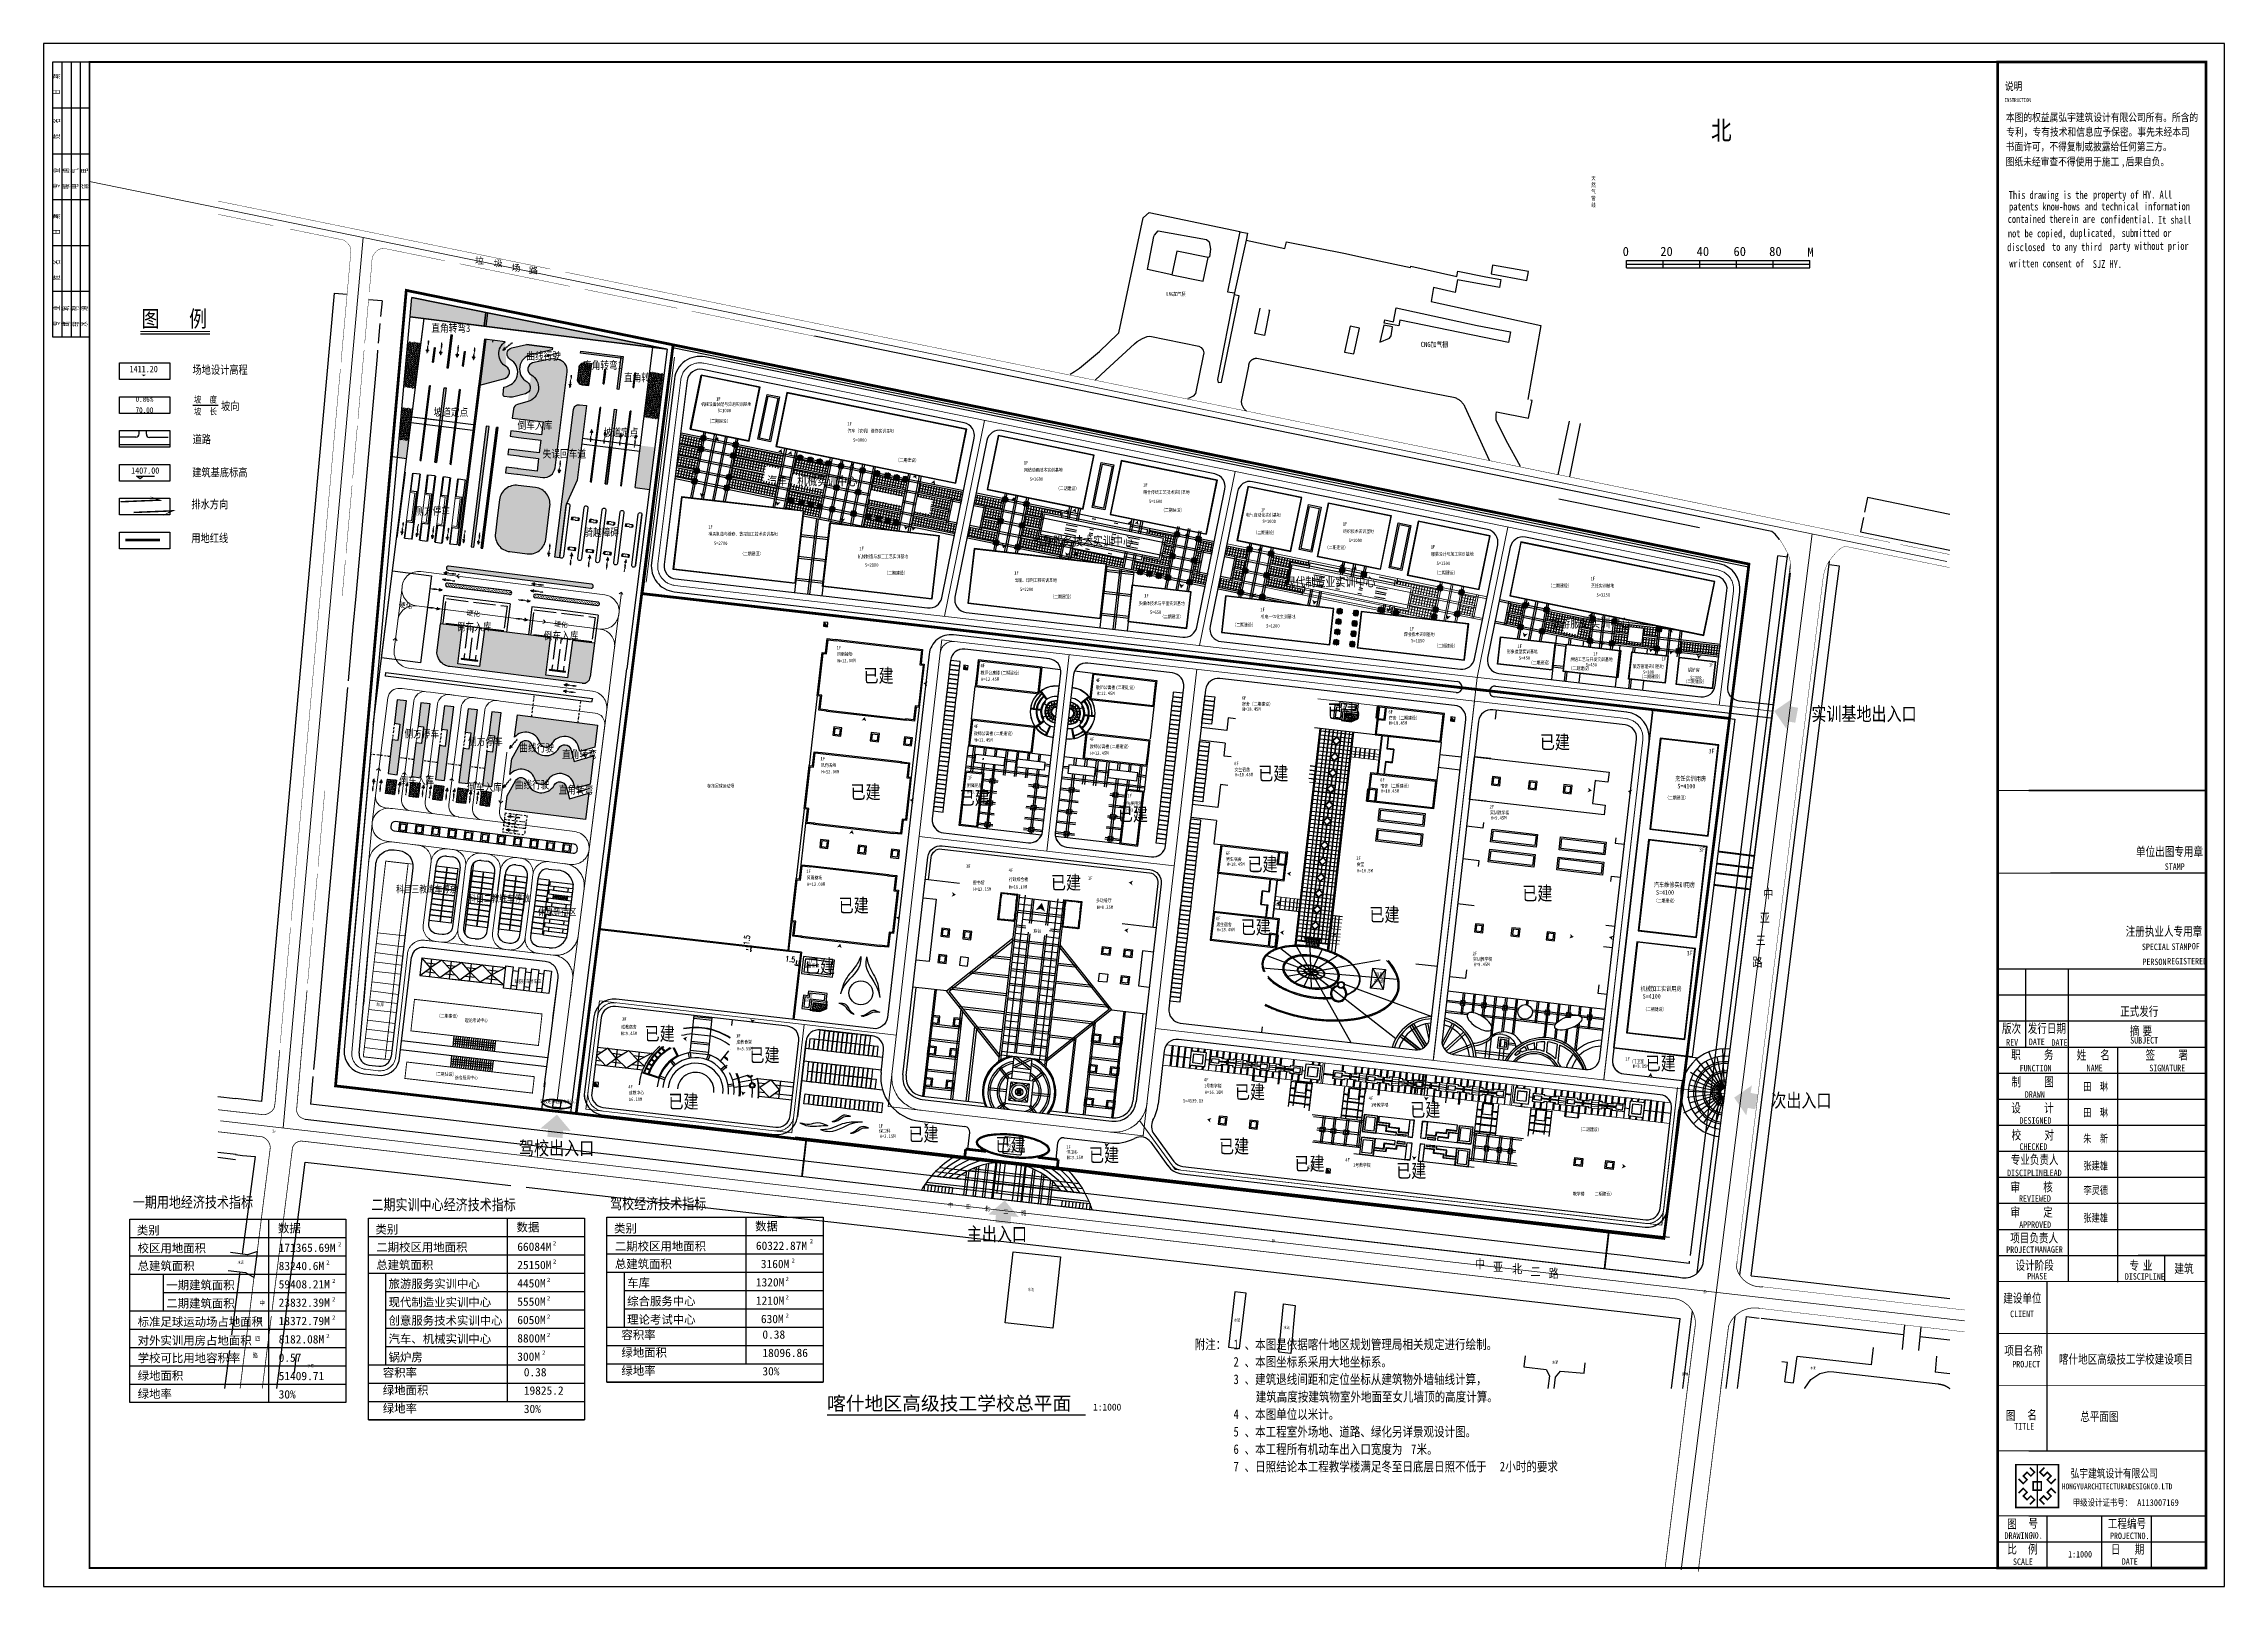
# Model space of a CAD drawing. Extents: x 34159 to 76259, y 14444 to 30378.
# Drawn here: x 34515 to 35704, y 14771 to 15612 of the extents above; entities that cross this region are included whole.
import ezdxf
from ezdxf.enums import TextEntityAlignment as Align

# ---------------------------------------------------------------- set-up
doc = ezdxf.new("R2010")
doc.units = 0
doc.header["$LTSCALE"] = 1000
doc.header["$MEASUREMENT"] = 0
for name, pattern in [('ACAD_ISO02W100', [15, 12, -3]), ('ACAD_ISO04W100', [30, 24, -3, 0, -3]), ('ACAD_ISO05W100', [34, 24, -3, 0.5, -3, 0.5, -3]), ('DASH', [0.35, 0.25, -0.1]), ('DASHDOT2', [0.5, 0.25, -0.125, 0, -0.125]), ('DIVIDE', [1.25, 0.5, -0.25, 0, -0.25, 0, -0.25]), ('DOT', [0.25, 0, -0.25]), ('X5', [3, 2, -1]), ('X6', [2, 1, -1])]:
    doc.linetypes.add(name, pattern=pattern)
for name, color, linetype in [('0-pav', 171, 'Continuous'), ('0-road', 33, 'Continuous'), ('0-场地', 5, 'Continuous'), ('003规划景观', 90, 'Continuous'), ('2222', 7, 'Continuous'), ('DIM_SYMB', 3, 'Continuous'), ('DLSS', 8, 'Continuous'), ('DM-坡度', 7, 'Continuous'), ('DM-标高', 7, 'Continuous'), ('GN-绿篱', 7, 'Continuous'), ('JZ', 2, 'Continuous'), ('LVTRY', 193, 'Continuous'), ('pl-pudi01', 25, 'Continuous'), ('PUB_DIM', 3, 'Continuous'), ('PUB_TEXT', 7, 'Continuous'), ('PUB_TITLE', 7, 'Continuous'), ('qj-铺地', 35, 'Continuous'), ('TEXT', 7, 'Continuous'), ('TWT_TITLE', 7, 'Continuous'), ('WALL', 2, 'Continuous'), ('停车位', 8, 'Continuous'), ('台阶', 33, 'Continuous'), ('外轮廓线', 2, 'Continuous'), ('小品', 1, 'Continuous'), ('广场', 7, 'Continuous'), ('建筑轮廓', 2, 'Continuous'), ('排水方向', 5, 'Continuous'), ('文字和字符', 7, 'Continuous'), ('水', 165, 'Continuous'), ('点划线', 1, 'ACAD_ISO04W100'), ('用地红线', 1, 'DIVIDE'), ('看线', 92, 'Continuous'), ('红线', 8, 'Continuous'), ('细实线', 3, 'Continuous'), ('细线', 7, 'Continuous'), ('绿化', 3, 'Continuous'), ('虚线', 2, 'ACAD_ISO02W100'), ('车行道', 5, 'Continuous'), ('道路', 8, 'Continuous'), ('铺地', 25, 'Continuous')]:
    doc.layers.add(name, color=color, linetype=linetype)
doc.layers.add('ASSIST', color=8, linetype='Continuous', plot=False)
for name, color, linetype, lineweight in [('COLUMN', 7, 'Continuous', 13), ('GROUND', 60, 'Continuous', 15), ('pudi', 7, 'Continuous', 9), ('SPACE', 7, 'Continuous', 13), ('T填充层', 8, 'Continuous', 9), ('景观', 4, 'Continuous', 13), ('粗实线', 7, 'Continuous', 30), ('路边线', 7, 'Continuous', 30), ('道路红线', 1, 'Continuous', 0)]:
    doc.layers.add(name, color=color, linetype=linetype, lineweight=lineweight)
doc.styles.add('-宋体', font='', dxfattribs={"width": 0.8})
doc.styles.add('_TCH_DIM_T3', font='simplex_.ttf', dxfattribs={"width": 0.705882, "bigfont": 'GBCBIG'})
doc.styles.add('_TEL_DIM', font='simhei.ttf', dxfattribs={"width": 0.8, "height": 3.5})
doc.styles.add('DIMHT', font='simhei.ttf', dxfattribs={"width": 0.8})
doc.styles.add('DIMST', font='', dxfattribs={"width": 0.8})
doc.styles.add('HT', font='simhei.ttf', dxfattribs={"width": 0.8})
doc.styles.add('HZ', font='', dxfattribs={"width": 0.8})
doc.styles.get("Standard").update_dxf_attribs({"font": 'gbenor.shx', "bigfont": 'gbcbig.shx'})
doc.styles.add('SZTH', font='', dxfattribs={"width": 0.8, "height": 3})
doc.styles.add('宋体', font='')
doc.styles.add('黑体', font='simhei.ttf')
doc.styles.get('-宋体').set_extended_font_data('SimSun')
doc.styles.get('DIMST').set_extended_font_data('SimSun')
doc.styles.get('HZ').set_extended_font_data('SimSun')
doc.styles.get('SZTH').set_extended_font_data('FZZhongDengXian-Z07S')
doc.styles.get('宋体').set_extended_font_data('SimSun')
doc.dimstyles.new('_TCH_ARCH_M_M&&1', dxfattribs={"dimtxt": 2.975, "dimasz": 1, "dimexe": 2.5, "dimexo": 3, "dimgap": 1.2625, "dimtad": 1, "dimdec": 1, "dimzin": 0, "dimdsep": 46, "dimtxsty": '_TCH_DIM_T3', "dimblk": 'ARCHTICK', "dimcen": 0.09, "dimclrt": 7, "dimazin": 2, "dimtfac": 1, "dimtdec": 1, "dimtix": 1, "dimtmove": 2, "dimatfit": 3, "dimfxl": 1, "dimtolj": 1, "dimtzin": 0, "dimarcsym": 0})
pattern_1 = [(82.8152155, (-1676.1146, 0), (-0.3065584326, 0.3949961104), [0.09375, -0.6133567815]), (37.8152155, (-1676.1146, 0), (-0.306558433, 0.3949961105), [0.09375, -0.40625]), (127.8152155, (-1676.1146, 0), (-0.3949961105, -0.306558433), [0.09375, -0.40625])]
pattern_2 = [(82.8152155, (66294.30844, -8491.72216), (0.789992221, 0.613116865), [0.1875, -1.226713563]), (127.8152155, (66294.3084, -8491.7222), (0.78999222, 0.613116865), [0.1875, -0.8125]), (37.8152155, (66294.3084, -8491.7222), (0.613116865, -0.78999222), [0.1875, -0.8125])]
pattern_3 = [(82.8152155, (-914.78642, -51.85072), (-0.3065584326, 0.3949961104), [0.09375, -0.6133567815]), (37.8152155, (-914.7864, -51.8507), (-0.306558433, 0.3949961105), [0.09375, -0.40625]), (127.8152155, (-914.7864, -51.8507), (-0.3949961105, -0.306558433), [0.09375, -0.40625])]
pattern_4 = [(82.8152155, (-914.78642, -51.85072), (-0.3065584326, 0.3949961104), [0.09375, -0.6133567815]), (37.8152155, (-914.7864, -51.8507), (-0.306558433, 0.3949961105), [0.09375, -0.40625]), (127.8152155, (-914.7864, -51.8507), (-0.3949961105, -0.306558433), [0.09375, -0.40625])]
pattern_5 = [(50, (0, 0), (273.277, -23.9086), [28.575, -314.325]), (355, (0, 0), (-52.8651, 286.5853), [22.86, -251.4609]), (100.45144, (22.77, -2), (220.4119, 262.6766), [24.285, -267.1354]), (46.1842, (0, 76.2), (406.6186, -63.0635), [42.8625, -471.4875]), (96.6356, (33.9, 70.94), (356.1062, 371.1392), [36.4275, -400.7034]), (351.1842, (0, 76.2), (356.1062, 371.139), [34.29, -377.1896]), (21, (38.1, 57.15), (227.4216, -153.3978), [28.575, -314.325]), (326, (38.1, 57.15), (92.703, 276.282), [22.86, -251.46]), (71.45144, (57.05, 44.37), (320.1246, 122.8842), [24.285, -267.1349]), (37.5, (0, 0), (4.6329, 126.83256), [0, -248.412, 0, -255.27, 0, -252.4125]), (7.5, (0, 0), (100.2295, 150.27086), [0, -145.542, 0, -242.697, 0, -96.2025]), (327.5, (-84.96, 0), (203.3859, -8.59312), [0, -95.25, 0, -297.18, 0, -394.335]), (317.5, (-123.06, 0), (222.1938, 38.13974), [0, -123.825, 0, -197.358, 0, -280.035])]
pattern_6 = [(82.8152155, (-1676.1146, 0), (-0.3065584326, 0.3949961104), [0.09375, -0.6133567815]), (37.8152155, (-1676.1146, 0), (-0.306558433, 0.3949961105), [0.09375, -0.40625]), (127.8152155, (-1676.1146, 0), (-0.3949961105, -0.306558433), [0.09375, -0.40625])]

msp = doc.modelspace()

# ---------------------------------------------------------------- texts
at = {"color": 4, "linetype": 'Continuous', "style": '宋体'}
for p in [(34707.93, 15304.87), (34744.93, 15300.42), (34792.74, 15294.47)]:
    msp.add_text('硬化', height=2.658, rotation=352.81522, dxfattribs=at).set_placement(p)
at = {"color": 8, "linetype": 'Continuous', "attachment_point": 1}
for s, insert, char_height, width, style in [('天然气管线', (35358.3, 15539.67), 2.2, 2.6171, 'SZTH'), ('垃', (34749.69, 15495.34), 3.5, 15.5433, '宋体'), ('圾', (34759.85, 15493.91), 3.5, 15.5433, '宋体'), ('场', (34769.63, 15491.43), 3.5, 15.5433, '宋体'), ('路', (34779.16, 15489.99), 3.5, 15.5433, '宋体')]:
    msp.add_mtext(s, dxfattribs=dict(at, insert=insert, char_height=char_height, width=width, style=style))
at = {"color": 0, "char_height": 5, "width": 5.93, "attachment_point": 1}
for s, insert in [('{\\fSimSun|b0|i0|c134|p2;0}', (35375.44, 15501.13)), ('{\\fSimSun|b0|i0|c134|p2;20}', (35395.93, 15501.13)), ('{\\fSimSun|b0|i0|c134|p2;40}', (35415.77, 15501.13)), ('{\\fSimSun|b0|i0|c134|p2;60}', (35435.86, 15501.13)), ('{\\fSimSun|b0|i0|c134|p2;80}', (35455.32, 15501.13)), ('{\\fSimSun|b0|i0|c134|p2;M}', (35476.18, 15500.77))]:
    msp.add_mtext(s, dxfattribs=dict(at, insert=insert))
at = {"layer": 'DLSS', "color": 8, "linetype": 'Continuous', "style": 'HZ', "width": 0.8}
for s, height, p in [('沥', 1.5, (34640.08, 15019.07)), ('中', 2.5, (35009.01, 14978.86)), ('亚', 2.5, (35018.64, 14977.97)), ('北', 2.5, (35029.06, 14976.88)), ('二', 2.5, (35039.1, 14975.31)), ('路', 2.5, (35048.99, 14974.5)), ('沥', 1.5, (35184.94, 14959.33)), ('水泥', 1.5, (34621.96, 14947.52)), ('中', 2.5, (34633.64, 14925.52)), ('水泥', 1.5, (35052.83, 14932.76)), ('沥', 1.5, (35420.3, 14931.5)), ('亚', 2.5, (34632.36, 14915.74)), ('水泥', 1.5, (35165.21, 14916.11)), ('水泥', 1.5, (35192.25, 14912.06)), ('路', 2.5, (34629.88, 14896.93)), ('四', 2.5, (34631.19, 14906.04)), ('水泥', 1.5, (34660.04, 14891.31)), ('水泥', 1.5, (35338.63, 14893.02)), ('砖地', 1.5, (35409.51, 14886.68))]:
    msp.add_text(s, height=height, dxfattribs=at).set_placement(p, align=Align.MIDDLE)
at = {"layer": 'DLSS', "color": 8, "linetype": 'X6', "style": 'HZ', "width": 0.8}
msp.add_text('水泥', height=1.2, dxfattribs=at).set_placement((35477.93, 14889.36))
at = {"layer": 'DM-坡度', "style": 'DIMST', "width": 0.8}
for s, p in [('0.86%', (34569.47, 15415.74)), ('70.00', (34569.47, 15409.79))]:
    msp.add_text(s, height=2.975, rotation=360, dxfattribs=at).set_placement(p, align=Align.BOTTOM_CENTER)
at = {"layer": 'PUB_TEXT', "color": 0, "linetype": 'Continuous', "style": 'HT', "width": 0.8}
for s, p in [('图', (34567.95, 15457.43)), ('例', (34593.87, 15457.43))]:
    msp.add_text(s, height=8.96, dxfattribs=at).set_placement(p)
at = {"layer": 'PUB_TEXT', "color": 7, "style": 'HT', "width": 0.8}
for s, height, p in [('直角转弯3', 4.225, (34725.89, 15454.74)), ('曲线行驶', 4.225, (34777.68, 15439.48)), ('直角转弯1', 4.225, (34808.58, 15434.46)), ('直角转弯2', 4.225, (34830.89, 15427.73)), ('坡道定点', 4.225, (34727.09, 15408.85)), ('机械设备装配与应用实训基地', 1.8776, (34872.98, 15414.43)), ('S=1000', 1.878, (34881.98, 15410.98)), ('倒车入库', 4.225, (34772.92, 15401.73)), ('坡道定点', 4.225, (34819.84, 15397.81)), ('汽车（农机）维修实训基地', 1.8776, (34952.89, 15399.88)), ('失误回车道', 4.225, (34786.59, 15386.19)), ('S=3000', 1.878, (34955.87, 15394.87)), ('汽车、机械实训中心', 5, (34909.01, 15371.04)), ('网络动画技术实训基地', 1.878, (35049.08, 15378.61)), ('S=1600', 1.878, (35052.06, 15373.6)), ('喀什传统工艺技术实训基地', 1.8776, (35114.12, 15366.45)), ('S=1600', 1.878, (35117.1, 15361.44)), ('侧方停车', 4.225, (34717.15, 15354.99)), ('电气自动化实训基地', 1.878, (35170.02, 15354.03)), ('S=1000', 1.878, (35179.02, 15350.58)), ('骑越障碍', 4.225, (34809.26, 15343.38)), ('模具制造与维修、数控加工技术实训基地', 1.8776, (34877.02, 15343.65)), ('S=2700', 1.878, (34880, 15338.64)), ('创意服务技术实训中心', 5, (35053.92, 15338.29)), ('纺织技术实训基地', 1.878, (35223.01, 15345.18)), ('S=1000', 1.878, (35225.99, 15340.17)), ('机械制造与加工工艺实训基地', 1.8776, (34958.49, 15331.4)), ('S=2100', 1.878, (34962.36, 15326.78)), ('服装设计与加工实训基地', 1.8776, (35270.98, 15332.71)), ('S=1200', 1.878, (35273.96, 15327.7)), ('出版、印刷工程实训基地', 1.8776, (35043.82, 15318.48)), ('S=2200', 1.878, (35046.8, 15313.47)), ('现代制造业实训中心', 5, (35191.53, 15316.02)), ('烹饪实训基地', 1.878, (35358.19, 15315.45)), ('多媒体技术与平面实训基地', 1.8776, (35111.43, 15305.86)), ('S=650', 1.878, (35117.68, 15301.05)), ('S=3250', 1.878, (35361.17, 15310.44)), ('倒车入库', 4.225, (34739.78, 15291.94)), ('倒车入库', 4.225, (34787.23, 15287.01)), ('机电一体化实训基地', 1.878, (35178.08, 15298.58)), ('S=1200', 1.878, (35181.05, 15293.57)), ('焊接技术实训基地', 1.878, (35256.07, 15289)), ('旅游服务实训中心', 5, (35335.91, 15293.61)), ('S=1150', 1.878, (35260.07, 15285.55)), ('形象造型实训基地', 1.878, (35312.33, 15279.54)), ('已建', 7.511, (34961.57, 15263.65)), ('S=450', 1.878, (35318.85, 15276.09)), ('烘焙工艺与开发实训基地', 1.8776, (35346.87, 15275.32)), ('S=450', 1.878, (35355.29, 15272.43)), ('旅游管理实训基地', 1.878, (35380.93, 15271.52)), ('S=300', 1.878, (35386.45, 15268.39)), ('锅炉房', 1.878, (35411.09, 15269.54)), ('S=300', 1.878, (35412.28, 15265.42)), ('已建', 7.511, (35214.57, 15244.24)), ('公厕', 1.878, (35220.59, 15247.77)), ('侧方停车', 4.225, (34711.27, 15233.68)), ('侧方停车', 4.225, (34745.92, 15229.42)), ('已建', 7.511, (35330.3, 15227.41)), ('曲线行驶', 4.225, (34773.85, 15225.92)), ('直角转弯', 4.225, (34797.18, 15222.42)), ('3F', 2.5, (35422.27, 15224.99)), ('倒车入库', 4.225, (34708.5, 15208.14)), ('倒车入库', 4.225, (34745.42, 15204.43)), ('曲线行驶', 4.225, (34771.36, 15205.78)), ('直角转弯', 4.225, (34795.25, 15203.02)), ('标准足球运动场', 1.878, (34876.35, 15206.33)), ('已建', 7.511, (34954.47, 15200.2)), ('女生宿舍', 1.878, (35163.82, 15215.24)), ('已建', 7.511, (35176.76, 15210.3)), ('烹饪实训用房', 2.5, (35404.08, 15210.03)), ('S=4100', 2.5, (35405.27, 15205.91)), ('已建', 7.511, (35013.94, 15197.06)), ('已建', 7.511, (35100.21, 15188.14)), ('实训教学楼', 1.878, (35303.11, 15191.79)), ('3F', 2.5, (35417.04, 15171.21)), ('男生宿舍', 1.878, (35159.24, 15166.38)), ('已建', 7.511, (35170.88, 15160.77)), ('食堂', 1.878, (35230.39, 15163.64)), ('科目三教练车停放', 3.755, (34706.69, 15149.13)), ('科目二教练车停放', 3.755, (34746.08, 15144.09)), ('已建', 7.511, (35063.73, 15150.82)), ('已建', 7.511, (35320.72, 15144.92)), ('汽车维修实训用房', 2.5, (35392.46, 15152.11)), ('S=4100', 2.5, (35393.64, 15147.99)), ('休息等待区', 3.755, (34784.03, 15136.66)), ('已建', 7.511, (34947.99, 15138.36)), ('已建', 7.511, (35237.35, 15133.37)), ('男生宿舍', 1.878, (35153.85, 15130.76)), ('已建', 7.511, (35167.23, 15126.54)), ('已建', 7.511, (34929.6, 15105.36)), ('实训教学楼', 1.878, (35293.85, 15111.9)), ('3F', 2.5, (35410.33, 15114.87)), ('设备用房', 1.878, (34929.1, 15108.3)), ('公厕', 1.878, (34929.31, 15089.86)), ('机械加工实训用房', 2.5, (35385.19, 15095.47)), ('S=4100', 2.5, (35386.38, 15091.35)), ('已建', 7.511, (34842.2, 15068.49)), ('已建', 7.511, (34899.33, 15056.74)), ('门卫室', 1.878, (35380.78, 15056.22)), ('已建', 7.511, (35387.97, 15052.28)), ('1', 1.88, (35147.31, 15042.84)), ('号教学楼', 1.878, (35148.39, 15042.84)), ('已建', 7.511, (35164.05, 15036.67)), ('驾校班车教练车出入口', 1.878, (34785.13, 15034.27)), ('已建', 7.511, (34855.18, 15031.45)), ('S=4539.13', 1.878, (35135.77, 15034.72)), ('3', 1.88, (35238.22, 15032.35)), ('号教学楼', 1.878, (35239.3, 15032.35)), ('已建', 7.511, (35259.65, 15026.97)), ('保卫科', 1.878, (34970, 15018.24)), ('已建', 7.511, (34986.04, 15013.61)), ('已建', 7.511, (35033.49, 15007.98, 0)), ('大门', 1.878, (35039.55, 15010.44)), ('保卫科', 1.878, (35072.22, 15006.65)), ('已建', 7.511, (35084.46, 15002.27)), ('已建', 7.511, (35155.36, 15007.02)), ('已建', 7.511, (35196.55, 14997.62)), ('公厕', 1.878, (35203.3, 14998.3)), ('2', 1.88, (35228.54, 14999.62)), ('号教学楼', 1.878, (35229.62, 14999.62)), ('已建', 7.511, (35251.97, 14993.73))]:
    msp.add_text(s, height=height, dxfattribs=at).set_placement(p)
for s, rotation, p in [('1F', 0.60314, (34881.18, 15417.35)), ('1F', 0.60314, (34952.74, 15403.8)), ('1F', 0.60314, (35048.94, 15382.53)), ('1F', 0.60314, (35113.97, 15370.37)), ('1F', 0.60314, (35178.21, 15356.95)), ('1F', 0.60314, (35222.86, 15349.1)), ('1F', 0.60314, (34876.87, 15347.57)), ('1F', 0.60314, (35270.83, 15336.63)), ('1F', 0.60314, (34959.23, 15335.71)), ('1F', 0.60314, (35043.67, 15322.4)), ('1F', 0.60314, (35358.04, 15319.37)), ('1F', 0.60314, (35114.55, 15309.98)), ('1F', 0.60314, (35177.93, 15302.5)), ('1F', 0.60314, (35259.27, 15291.92)), ('1F', 0.60314, (34946.9, 15281.71)), ('风雨操场', 0.60314, (34947.12, 15278.18)), ('1F', 0.60314, (35318.05, 15282.46)), ('1F', 0.60314, (35359.41, 15278.33)), ('1F', 0.60314, (35396.69, 15275.49)), ('1F', 0.60314, (35422.52, 15272.52)), ('1F', 0.60314, (35222.89, 15250.34)), ('1F', 0.60314, (34938.08, 15221.15)), ('风雨操场', 0.60314, (34938.3, 15217.62)), ('6F', 0.60314, (35163.66, 15218.54)), ('附属用房', 0.60314, (35017.98, 15206.59)), ('1F', 0.60314, (35018.44, 15210.92)), ('附属用房', 0.60314, (35104.91, 15196.73)), ('1F', 0.60314, (35105.37, 15201.05)), ('2F', 0.60314, (35302.87, 15194.88)), ('1F', 0.60314, (34930.33, 15159.78)), ('3F', 0.60314, (35017.46, 15162.57)), ('4F', 0.60314, (35040.63, 15160.3)), ('6F', 0.60314, (35159.08, 15169.68)), ('2F', 0.60314, (35230.23, 15166.95)), ('风雨操场', 0.60314, (34930.55, 15156.25)), ('图书馆', 0.60314, (35021.19, 15153.57)), ('H=12.15M', 0.60314, (35021.42, 15150.03)), ('行政综合楼', 0.60314, (35040.78, 15155.3)), ('H=16.10M', 0.60314, (35040.97, 15151.22)), ('1F', 0.60314, (35083.94, 15156.03)), ('多功能厅', 0.60314, (35088.34, 15143.82)), ('H=8.25M', 0.60314, (35088.96, 15140.14)), ('旗台', 0.60314, (35054.25, 15127.29)), ('旗台', 0.60315, (35054.25, 15127.29)), ('6F', 0.60314, (35153.7, 15134.06)), ('1F', 0.60314, (34931.4, 15110.87)), ('2F', 0.60314, (35293.6, 15114.98)), ('驾校班车停车位', 0.60314, (34771.18, 15099.71)), ('车库', 0.60314, (34695.86, 15087.1)), ('1F', 0.60314, (34931.61, 15092.43)), ('理论考试中心', 0.60314, (34744.16, 15078.46)), ('成教宿舍', 0.60314, (34829.45, 15074.91)), ('3F', 0.60314, (34829.9, 15079.24)), ('1F', 0.60314, (34892.08, 15070.17)), ('成教食堂', 0.60314, (34892.29, 15066.64)), ('1F', 0.60314, (35376.86, 15057.5)), ('综合服务中心', 0.60314, (34738.75, 15047.23)), ('4F', 0.60314, (34833.31, 15042.32)), ('成教中心', 0.60314, (34833.56, 15039.05)), ('4F', 0.60314, (35147.15, 15046.14)), ('4F', 0.60314, (35236.91, 15036.06)), ('1F', 0.60314, (34969.84, 15021.03)), ('1F', 0.60314, (35039.39, 15013.24)), ('1F', 0.60314, (35072.06, 15009.44)), ('1F', 0.60314, (35205.6, 15000.87)), ('4F', 0.60314, (35224.2, 15002.45))]:
    msp.add_text(s, height=1.878, rotation=rotation, dxfattribs=at).set_placement(p)
at = {"layer": 'PUB_TEXT', "color": 1, "style": 'HT', "width": 0.8}
for s, height, p in [('（二期建设）', 1.878, (34876.41, 15405.2)), ('（二期建设）', 1.878, (34979.11, 15383.91)), ('（二期建设）', 1.878, (35066.47, 15368.52)), ('（二期建设）', 1.878, (35123.77, 15356.68)), ('（二期建设）', 1.878, (35174.18, 15344.44)), ('（二期建设）', 1.878, (35213.07, 15336.3)), ('（二期建设）', 1.878, (34894.22, 15332.94)), ('（二期建设）', 1.878, (34972.93, 15322.4)), ('（二期建设）', 1.878, (35272.71, 15322.54)), ('（二期建设）', 1.878, (35334.97, 15315.5)), ('（二期建设）', 1.878, (35063.43, 15309.51)), ('（二期建设）', 1.878, (35123.21, 15298.64)), ('（二期建设）', 1.878, (35162.71, 15294.18)), ('（二期建设）', 1.878, (35272.76, 15282.69)), ('（二期建设）', 1.878, (35324.23, 15273.52)), ('（二期建设）', 1.878, (35345.97, 15270.39)), ('（二期建设）', 1.878, (35384.58, 15265.96)), ('（二期建设）', 1.878, (35408.61, 15263.29)), ('宿舍（二期建设）', 1.878, (35167.93, 15250.95)), ('宿舍（二期建设）', 1.878, (35247.89, 15243.4)), ('实训基地出入口', 7.511, (35478.33, 15242.77)), ('宿舍（二期建设）', 1.878, (35243.39, 15206.34)), ('（二期建设）', 1.878, (35398.56, 15199.93)), ('（二期建设）', 1.878, (35392.41, 15143.76)), ('（二期建设）', 1.878, (34728.9, 15080.89)), ('（二期建设）', 1.878, (35386.6, 15084.61)), ('（二期建设）', 1.878, (34726.9, 15049.22)), ('次出入口', 7.511, (35456.48, 15032.06)), ('（二期建设）', 1.878, (35351.26, 15019.09)), ('驾校出入口', 7.511, (34773.69, 15006.05)), ('主出入口', 7.511, (35017.86, 14959.21))]:
    msp.add_text(s, height=height, dxfattribs=at).set_placement(p)
at = {"layer": 'PUB_TEXT', "style": 'HT', "width": 0.8}
for s, p in [('H=12.00M', (34947.37, 15274.61)), ('H=12.00M', (34938.55, 15214.05)), ('H=18.45M', (35164.09, 15212.47)), ('H=3.15M', (35017.98, 15203.02)), ('H=3.15M', (35104.91, 15193.16)), ('H=9.45M', (35303.49, 15188.89)), ('H=18.45M', (35159.5, 15163.61)), ('H=10.5M', (35230.66, 15160.09)), ('H=12.00M', (34930.79, 15152.68)), ('H=18.45M', (35154.12, 15127.98)), ('H=9.45M', (35294.22, 15108.99)), ('H=9.45M', (34829.44, 15071.35)), ('H=5.55M', (34892.54, 15063.08)), ('H=3.15M', (35380.99, 15053.58)), ('H=16.10M', (35147.57, 15039.29)), ('16.10M', (34833.56, 15035.48)), ('H=3.15M', (34970.37, 15015.34)), ('H=15.00M', (35039.93, 15007.54)), ('H=3.15M', (35072.6, 15003.74))]:
    msp.add_text(s, height=1.878, rotation=0.60314, dxfattribs=at).set_placement(p)
at = {"layer": 'PUB_TEXT', "color": 242, "style": 'HT', "width": 0.8}
for s, height, p in [('4F', 1.878, (35025.29, 15271.97)), ('教师公寓楼', 1.878, (35025.38, 15268)), ('(', 1.88, (35036.18, 15268)), ('二期建设）', 1.878, (35037.26, 15268)), ('4F', 1.878, (35088.17, 15263.97)), ('教师公寓楼', 1.878, (35088.26, 15260)), ('(', 1.88, (35099.06, 15260)), ('二期建设）', 1.878, (35100.14, 15260)), ('4F', 1.878, (35021.63, 15238.84)), ('教师公寓楼', 1.878, (35021.72, 15234.88)), ('(', 1.88, (35032.52, 15234.88)), ('二期建设）', 1.878, (35033.6, 15234.88)), ('4F', 1.878, (35084.85, 15231.77)), ('教师公寓楼', 1.878, (35084.94, 15227.8)), ('(', 1.88, (35095.74, 15227.8)), ('二期建设）', 1.878, (35096.82, 15227.8)), ('教学楼', 1.878, (35348.34, 14983.96)), ('二期建设）', 1.878, (35360.22, 14983.96))]:
    msp.add_text(s, height=height, dxfattribs=at).set_placement(p)
for p in [(35025.66, 15264.45), (35088.62, 15256.71), (35022.09, 15231.32), (35085.28, 15224.12)]:
    msp.add_text('H=12.45M', height=1.878, rotation=0.60314, dxfattribs=at).set_placement(p)
at = {"layer": 'PUB_TEXT', "color": 1, "style": 'HT', "width": 0.8}
for s, p in [('6F', (35167.77, 15254.25)), ('H=18.45M', (35168.2, 15248.18)), ('6F', (35247.73, 15246.71)), ('H=18.45M', (35248.16, 15240.63)), ('6F', (35243.23, 15209.64)), ('H=18.45M', (35243.66, 15203.56))]:
    msp.add_text(s, height=1.878, rotation=0.60314, dxfattribs=at).set_placement(p)
at = {"layer": 'PUB_TEXT', "width": 0.8}
for s, height, style, p in [('一期用地经济技术指标', 6.008, '_TEL_DIM', (34563.13, 14977.35)), ('二期实训中心经济技术指标', 6.0084, '_TEL_DIM', (34693.26, 14975.96)), ('驾校经济技术指标', 6.008, '_TEL_DIM', (34823.36, 14976.5)), ('附注：', 5.257, 'HT', (35142.1, 14900.22)), ('1', 5.26, 'HT', (35163.27, 14900.22)), ('、本图是依据喀什地区规划管理局相关规定进行绘制。', 5.2574, 'HT', (35169.32, 14900.22)), ('3', 5.26, 'HT', (35163.27, 14881.18)), ('2', 5.26, 'HT', (35163.27, 14890.7)), ('、本图坐标系采用大地坐标系。', 5.2574, 'HT', (35169.32, 14890.7)), ('、建筑退线间距和定位坐标从建筑物外墙轴线计算，', 5.2574, 'HT', (35169.32, 14881.18)), ('建筑高度按建筑物室外地面至女儿墙顶的高度计算。', 5.2574, 'HT', (35175.37, 14871.66)), ('4', 5.26, 'HT', (35163.27, 14862.14)), ('、本图单位以米计。', 5.257, 'HT', (35169.32, 14862.14)), ('5', 5.26, 'HT', (35163.27, 14852.62)), ('、本工程室外场地、道路、绿化另详景观设计图。', 5.2574, 'HT', (35169.32, 14852.62)), ('6', 5.26, 'HT', (35163.27, 14843.1)), ('、本工程所有机动车出入口宽度为', 5.2574, 'HT', (35169.32, 14843.1)), ('、日照结论本工程教学楼满足冬至日底层日照不低于', 5.2574, 'HT', (35169.32, 14833.58)), ('7', 5.26, 'HT', (35260.06, 14843.1)), ('米。', 5.257, 'HT', (35263.08, 14843.1)), ('2', 5.26, 'HT', (35308.45, 14833.58)), ('小时的要求', 5.257, 'HT', (35311.47, 14833.58)), ('7', 5.26, 'HT', (35163.27, 14833.58))]:
    msp.add_text(s, height=height, dxfattribs=dict(at, style=style)).set_placement(p)
at = {"layer": 'PUB_TEXT', "style": '宋体'}
for s, height, p in [('数据', 4.557, (34772.36, 14964.39)), ('数据', 4.557, (34902.46, 14964.92)), ('类别', 4.557, (34565.34, 14962.69)), ('校区用地面积', 4.557, (34565.77, 14952.94)), ('数据', 4.557, (34642.27, 14963.85)), ('171365.69M', 4.557, (34642.66, 14953.26)), ('2', 2.28, (34675.07, 14956.26)), ('类别', 4.557, (34695.43, 14963.23)), ('二期校区用地面积', 4.557, (34695.86, 14953.47)), ('66084M', 4.557, (34772.76, 14953.8)), ('2', 2.28, (34792.2, 14956.8)), ('类别', 4.557, (34825.53, 14963.77)), ('二期校区用地面积', 4.557, (34825.96, 14954.01)), ('60322.87M', 4.557, (34902.85, 14954.34)), ('2', 2.28, (34932.22, 14957.95)), ('总建筑面积', 4.557, (34565.77, 14943.27)), ('83240.6M', 4.557, (34642.66, 14943.33)), ('2', 2.28, (34668.59, 14946.33)), ('总建筑面积', 4.557, (34695.86, 14943.81)), ('25150M', 4.557, (34772.76, 14943.87)), ('2', 2.28, (34792.2, 14946.87)), ('总建筑面积', 4.557, (34825.96, 14944.34)), ('3160M', 4.557, (34905.55, 14944.41)), ('2', 2.28, (34922.29, 14947.41)), ('一期建筑面积', 4.557, (34581.38, 14932.86)), ('59408.21M', 4.557, (34642.66, 14933.33)), ('2', 2.28, (34671.83, 14936.33)), ('旅游服务实训中心', 4.557, (34702.58, 14933.54)), ('4450M', 4.557, (34772.76, 14933.87)), ('2', 2.28, (34788.96, 14936.87)), ('车库', 4.557, (34832.67, 14934.08)), ('1320M', 4.557, (34902.85, 14934.41)), ('2', 2.28, (34919.05, 14937.41)), ('二期建筑面积', 4.557, (34581.38, 14922.86)), ('23832.39M', 4.557, (34642.66, 14923.33)), ('2', 2.28, (34671.83, 14926.33)), ('现代制造业实训中心', 4.557, (34702.58, 14923.54)), ('5550M', 4.557, (34772.76, 14923.87)), ('2', 2.28, (34788.96, 14926.87)), ('综合服务中心', 4.557, (34832.67, 14924.08)), ('1210M', 4.557, (34902.85, 14924.41)), ('2', 2.28, (34919.05, 14927.41)), ('标准足球运动场占地面积', 4.557, (34565.77, 14912.86)), ('18372.79M', 4.557, (34642.66, 14913.33)), ('2', 2.28, (34671.83, 14916.33)), ('创意服务技术实训中心', 4.557, (34702.58, 14913.54)), ('6050M', 4.557, (34772.76, 14913.87)), ('2', 2.28, (34788.96, 14916.87)), ('容积率', 4.557, (34829.52, 14905.67)), ('理论考试中心', 4.557, (34832.67, 14914.08)), ('630M', 4.557, (34905.61, 14914.41)), ('0.38', 4.557, (34906.41, 14905.93)), ('2', 2.28, (34919.05, 14917.41)), ('对外实训用房占地面积', 4.557, (34565.77, 14902.66)), ('学校可比用地容积率', 4.557, (34565.77, 14893.07)), ('8182.08M', 4.557, (34642.66, 14903.33)), ('2', 2.28, (34668.59, 14906.33)), ('锅炉房', 4.557, (34702.58, 14893.54)), ('汽车、机械实训中心', 4.557, (34702.58, 14903.54)), ('300M', 4.557, (34772.76, 14893.87)), ('8800M', 4.557, (34772.76, 14903.87)), ('2', 2.28, (34786.33, 14897.23)), ('2', 2.28, (34788.96, 14906.87)), ('绿地面积', 4.557, (34829.52, 14896.08)), ('18096.86', 4.557, (34906.41, 14895.93)), ('绿地面积', 4.557, (34565.77, 14883.48)), ('51409.71', 4.557, (34642.66, 14883.33)), ('0.57', 4.557, (34642.66, 14893.33)), ('容积率', 4.557, (34699.43, 14885.13)), ('0.38', 4.557, (34776.32, 14885.39)), ('绿地率', 4.557, (34829.52, 14886.17)), ('30%', 4.557, (34906.41, 14885.93)), ('绿地率', 4.557, (34565.77, 14873.58)), ('30%', 4.557, (34642.66, 14873.33)), ('绿地面积', 4.557, (34699.43, 14875.54)), ('19825.2', 4.557, (34776.32, 14875.39)), ('绿地率', 4.557, (34699.43, 14865.63)), ('30%', 4.557, (34776.32, 14865.39))]:
    msp.add_text(s, height=height, dxfattribs=at).set_placement(p)
at = {"layer": 'PUB_TEXT', "style": 'HZ', "width": 0.8}
for s, p in [('中', (35297.63, 14946.79)), ('亚', (35307.5, 14945.15)), ('北', (35317.91, 14944.07)), ('二', (35327.95, 14942.5)), ('路', (35337.85, 14941.69))]:
    msp.add_text(s, height=5, dxfattribs=at).set_placement(p, align=Align.MIDDLE)
at = {"layer": 'PUB_TEXT', "color": 0, "linetype": 'Continuous', "style": '黑体'}
for s, height, p in [('喀什地区高级技工学校总平面', 7.5105, (34941.61, 14866.89)), ('1:1000', 3.755, (35086.73, 14866.77))]:
    msp.add_text(s, height=height, dxfattribs=at).set_placement(p)
at = {"layer": 'PUB_TEXT', "char_height": 5, "width": 15.5433, "attachment_point": 1, "style": 'HZ'}
for s, insert in [('中', (35452.17, 15151.03)), ('亚', (35450.21, 15137.89)), ('三', (35448.02, 15125.61)), ('路', (35446.26, 15113.76))]:
    msp.add_mtext(s, dxfattribs=dict(at, insert=insert))
at = {"layer": 'SPACE', "linetype": 'DASH', "style": 'HT', "width": 0.8}
msp.add_text('北', height=10.31, dxfattribs=at).set_placement((35423.61, 15559.48))
at = {"layer": 'TEXT', "color": 7, "style": 'HT', "width": 0.8}
for s, height, p in [('场地设计高程', 4.481, (34595.67, 15431.85)), ('坡  度', 3.585, (34596.49, 15416.13)), ('坡  长', 3.585, (34596.49, 15409.65)), ('坡向', 4.481, (34611.22, 15412.09)), ('道路', 4.481, (34595.72, 15393.97)), ('建筑基底标高', 4.481, (34595.53, 15375.92)), ('排水方向', 4.481, (34595.05, 15358.54)), ('用地红线', 4.481, (34595.05, 15340.09))]:
    msp.add_text(s, height=height, dxfattribs=at).set_placement(p)
at = {"layer": '文字和字符', "style": '-宋体'}
for s, height, width, p in [('说明', 4.253, 0.8, (35583.83, 15586.53)), ('INSTRUCTION', 2.1272, 0.75, (35583.68, 15580.09)), ('本图的权益属弘宇建筑设计有限公司所有。所含的', 4.2532, 0.8, (35584.4, 15569.56)), ('专利，专有技术和信息应予保密。事先未经本司', 4.2532, 0.8, (35584.62, 15561.63)), ('书面许可，不得复制或披露给任何第三方。', 4.2532, 0.8, (35584.28, 15553.65)), ('图纸未经审查不得使用于施工', 4.2532, 0.8, (35584.28, 15545.41)), (',', 4.25, 0.8, (35647.19, 15545.41)), ('后果自负。', 4.253, 0.8, (35649.61, 15545.41)), ('This', 4.253, 0.75, (35585.92, 15527.29)), ('drawing', 4.253, 0.75, (35597.27, 15527.29)), ('is', 4.253, 0.75, (35615.41, 15527.29)), ('the', 4.253, 0.75, (35622.22, 15527.29)), ('property', 4.253, 0.75, (35631.85, 15527.45)), ('of', 4.253, 0.75, (35652.26, 15527.45)), ('HY.', 4.253, 0.75, (35659.07, 15527.45)), ('All', 4.253, 0.75, (35668.14, 15527.45)), ('contained', 4.253, 0.75, (35585.37, 15514.16)), ('patents', 4.253, 0.75, (35586.12, 15520.96)), ('know-hows', 4.253, 0.75, (35604.27, 15520.96)), ('therein', 4.253, 0.75, (35608.05, 15514.16)), ('are', 4.253, 0.75, (35626.2, 15514.16)), ('and', 4.253, 0.75, (35627.38, 15521.04)), ('confidential.', 4.2532, 0.75, (35635.9, 15513.99)), ('technical', 4.253, 0.75, (35636.45, 15521.04)), ('information', 4.2532, 0.75, (35659.65, 15521.11)), ('It', 4.253, 0.75, (35667.29, 15513.75)), ('shall', 4.253, 0.75, (35674.1, 15513.75)), ('not', 4.253, 0.75, (35585.48, 15506.32)), ('be', 4.253, 0.75, (35594.55, 15506.32)), ('copied,', 4.253, 0.75, (35601.36, 15506.32)), ('duplicated,', 4.2532, 0.75, (35619.34, 15506.51)), ('submitted', 4.253, 0.75, (35647.48, 15506.54)), ('or', 4.253, 0.75, (35670.17, 15506.54)), ('disclosed', 4.253, 0.75, (35585.06, 15498.8)), ('written', 4.253, 0.75, (35586.24, 15489.92)), ('consent', 4.253, 0.75, (35604.38, 15489.92)), ('to', 4.253, 0.75, (35609.52, 15498.96)), ('any', 4.253, 0.75, (35616.33, 15498.96)), ('of', 4.253, 0.75, (35622.53, 15489.92)), ('third', 4.253, 0.75, (35625.4, 15498.96)), ('SJZ', 4.253, 0.75, (35631.76, 15489.62)), ('HY.', 4.253, 0.75, (35640.83, 15489.62)), ('party', 4.253, 0.75, (35640.92, 15499.48)), ('without', 4.253, 0.75, (35654.53, 15499.48)), ('prior', 4.253, 0.75, (35672.67, 15499.48)), ('单位出图专用章', 4.97, 0.75, (35655.33, 15169.03)), ('STAMP', 3.55, 0.75, (35671, 15161.51)), ('注册执业人专用章', 4.97, 0.75, (35649.71, 15125.53)), ('SPECIAL', 3.55, 0.75, (35658.54, 15117.76)), ('PERSON', 3.55, 0.75, (35658.84, 15109.6)), ('REGISTERED', 3.55, 0.75, (35672.32, 15109.95)), ('STAMP', 3.55, 0.75, (35674.72, 15117.86)), ('OF', 3.55, 0.75, (35685.77, 15118.11)), ('版次', 4.97, 0.75, (35582.21, 15072.6)), ('发行日期', 4.97, 0.75, (35596.28, 15072.65)), ('正式发行', 4.97, 0.75, (35646.65, 15081.9)), ('摘', 4.97, 0.75, (35651.93, 15071.23)), ('要', 4.97, 0.75, (35658.86, 15071.23)), ('REV', 3.55, 0.75, (35584.53, 15065.73)), ('DATE', 3.55, 0.75, (35596.9, 15066)), ('DATE', 3.55, 0.75, (35609.27, 15065.6)), ('SUBJECT', 3.55, 0.75, (35652.18, 15066.81)), ('职     务', 4.97, 0.75, (35587.25, 15058.34)), ('FUNCTION', 3.55, 0.75, (35591.9, 15051.66)), ('姓   名', 4.97, 0.75, (35623.01, 15058.12)), ('NAME', 3.55, 0.75, (35628.42, 15051.72)), ('签     署', 4.97, 0.75, (35660.53, 15058.11)), ('SIGNATURE', 3.55, 0.75, (35662.58, 15051.73)), ('制     图', 4.97, 0.75, (35587.43, 15043.47)), ('DRAWN', 3.55, 0.75, (35594.69, 15037.31)), ('田  琳', 4.26, 0.75, (35626.57, 15041.23)), ('设     计', 4.97, 0.75, (35587.28, 15029.26)), ('田  琳', 4.26, 0.75, (35626.57, 15027.03)), ('校     对', 4.97, 0.75, (35587.51, 15014.49)), ('DESIGNED', 3.55, 0.75, (35591.81, 15023.11)), ('朱  新', 4.26, 0.75, (35626.57, 15012.83)), ('专业负责人', 4.97, 0.75, (35587, 15001.1)), ('CHECKED', 3.55, 0.75, (35591.79, 15008.85)), ('DISCIPLINE', 3.55, 0.75, (35585.02, 14994.54)), ('LEAD', 3.55, 0.75, (35606.08, 14994.56)), ('张建雄', 4.26, 0.75, (35626.63, 14998.06)), ('审     核', 4.97, 0.75, (35586.86, 14986.15)), ('REVIEWED', 3.55, 0.75, (35591.54, 14980.55)), ('李灵德', 4.26, 0.75, (35626.66, 14984.75)), ('审     定', 4.97, 0.75, (35586.86, 14972.46)), ('APPROVED', 3.55, 0.75, (35591.63, 14966.3)), ('张建雄', 4.26, 0.75, (35626.63, 14969.66)), ('项目负责人', 4.97, 0.75, (35586.75, 14958.39)), ('PROJECT', 3.55, 0.75, (35584.58, 14952.65)), ('设计阶段', 4.97, 0.75, (35589.65, 14943.48)), ('MANAGER', 3.55, 0.75, (35600.23, 14952.74)), ('专', 4.97, 0.75, (35651.72, 14943.4)), ('业', 4.97, 0.75, (35659.07, 14943.38)), ('建筑', 4.97, 0.75, (35676.27, 14941.7)), ('PHASE', 3.55, 0.75, (35596.02, 14938.24)), ('DISCIPLINE', 3.55, 0.75, (35649.25, 14938.09)), ('建设单位', 4.97, 0.75, (35582.93, 14925.59)), ('CLIENT', 3.55, 0.75, (35586.68, 14917.67)), ('项目名称', 4.97, 0.75, (35583.56, 14896.96)), ('PROJECT', 3.55, 0.75, (35587.86, 14890.27)), ('喀什地区高级技工学校建设项目', 4.97, 0.75, (35613.32, 14892.3)), ('图', 4.97, 0.75, (35584.29, 14861.61)), ('名', 4.97, 0.75, (35596.07, 14861.96)), ('总平面图', 4.97, 0.75, (35624.94, 14861.01)), ('TITLE', 3.55, 0.75, (35588.93, 14856.4)), ('图', 4.97, 0.75, (35585.12, 14802.5)), ('号', 4.97, 0.75, (35596.65, 14802.85)), ('工程编号', 4.97, 0.75, (35639.96, 14802.68)), ('DRAWING', 3.55, 0.75, (35583.66, 14796.81)), ('比', 4.97, 0.75, (35585.15, 14788.79)), ('例', 4.97, 0.75, (35596.49, 14788.71)), ('N0.', 3.55, 0.75, (35597.92, 14796.96)), ('PROJECT', 3.55, 0.75, (35641.14, 14796.7)), ('日', 4.97, 0.75, (35641.61, 14788.67)), ('期', 4.97, 0.75, (35654.6, 14788.7)), ('NO.', 3.55, 0.75, (35656.16, 14796.67)), ('SCALE', 3.55, 0.75, (35588.25, 14782.57)), ('1:1000', 3.55, 0.75, (35618.3, 14786.65)), ('DATE', 3.55, 0.75, (35647.57, 14782.73))]:
    msp.add_text(s, height=height, dxfattribs=dict(at, width=width)).set_placement(p)
at = {"layer": '文字和字符', "color": 9}
for s, height, style, width, p in [('HONGYU', 3.235, '-宋体', 0.75, (35614.94, 14823.77, 0)), ('弘宇建筑设计有限公司', 4.53, '-宋体', 0.75, (35619.66, 14830.23)), ('ARCHITECTURAL', 3.2354, '-宋体', 0.75, (35627.01, 14823.77, 0)), ('DESIGN', 3.235, '-宋体', 0.75, (35651.17, 14823.77, 0)), ('CO.LTD', 3.235, '-宋体', 0.75, (35663.25, 14823.77, 0)), ('甲级设计证书号：', 3.622, '_TEL_DIM', 0.8, (35620.78, 14814.78)), ('A113007169', 3.622, '_TEL_DIM', 0.8, (35655.98, 14814.78))]:
    msp.add_text(s, height=height, dxfattribs=dict(at, style=style, width=width)).set_placement(p)
at = {"layer": '红线', "color": 8, "linetype": 'X5', "attachment_point": 1, "style": 'HZ'}
for s, insert, char_height, width in [('LNG加气棚', (35126.61, 15476.44), 2, 10.8814), ('CNG加气棚', (35265.28, 15449.33), 2.8, 25.6268)]:
    msp.add_mtext(s, dxfattribs=dict(at, insert=insert, char_height=char_height, width=width))

# ---------------------------------------------------------------- blocks, each defined once
blk = doc.blocks.new('sdfasdfas')
at = {"layer": 'PUB_TEXT', "color": 6}
blk.add_lwpolyline([(6410274, -6210233), (6417229, -6211031), (6415974, -6221959), (6409020, -6221161)], close=True, dxfattribs=at)
for points in [[(6417229, -6211031), (6409020, -6221161)], [(6410274, -6210233), (6415974, -6221959)]]:
    blk.add_lwpolyline(points, dxfattribs=at)
at = {"layer": 'PUB_TEXT', "color": 7, "insert": (6411163, -6212481), "char_height": 2000, "width": 6266.85, "attachment_point": 1, "rotation": 354.809132}
blk.add_mtext('{\\fSimSun|b0|i0|c134|p2;消防水池}', dxfattribs=at)
blk = doc.blocks.new('室内标高')
at = {"color": 0, "linetype": 'Continuous'}
blk.add_lwpolyline([(0.57, 0.42), (0, 0), (-0.57, 0.42), (2.27, 0.42)], dxfattribs=at)
at = {"color": 0, "linetype": 'Continuous', "style": 'DIMHT', "width": 0.8}
blk.add_attdef('标高', text='', height=1, dxfattribs=at).set_placement((0.81, 0.78), align=Align.CENTER)
blk = doc.blocks.new('室外标高')
at = {"color": 0, "linetype": 'Continuous'}
blk.add_solid([(-0.38, 0.28), (0.38, 0.28), (0, 0)], dxfattribs=at)
at = {"color": 0, "linetype": 'Continuous', "style": 'DIMHT', "width": 0.8}
blk.add_attdef('标高', text='', height=1, dxfattribs=at).set_placement((0, 0.64), align=Align.CENTER)
blk = doc.blocks.new('箭头')
blk.add_lwpolyline([(-3.21, 0, 0, 0, 0), (1.64, 0, 0.257, 0, 0), (3.21, 0, 0, 0, 0)], format="xyseb")
blk = doc.blocks.new('logo')
at = {"color": 6}
blk.add_line((1004, 2011), (1004, 0), dxfattribs=at)
at = {"color": 6, "const_width": 74.6}
for points in [[(0, 2011), (2008, 2011), (2008, 0), (0, 0)], [(809, 1198), (1199, 1198), (1199, 813), (809, 813)]]:
    blk.add_lwpolyline(points, close=True, dxfattribs=at)
at = {"color": 6}
blk.add_lwpolyline([(0, 2011), (2008, 2011), (2008, 0), (0, 0)], close=True, dxfattribs=at)
for points, const_width in [([(660, 1874), (883, 1654), (704, 1475), (526, 1653), (350, 1477), (528, 1299), (350, 1120), (129, 1340)], 74.6), ([(1004, 2011), (1004, 0)], 15.2), ([(1348, 1874), (1125, 1654), (1304, 1475), (1482, 1653), (1658, 1477), (1480, 1299), (1659, 1120), (1879, 1340)], 74.6), ([(0, 1006), (2008, 1006)], 15.2), ([(660, 137), (883, 357), (704, 536), (526, 358), (350, 534), (528, 712), (350, 891), (129, 671)], 74.6), ([(1348, 137), (1125, 357), (1304, 536), (1482, 358), (1658, 534), (1480, 712), (1659, 891), (1879, 671)], 74.6)]:
    blk.add_lwpolyline(points, dxfattribs=dict(at, const_width=const_width))
blk = doc.blocks.new('$titleblk$00000094')
for p, q in [((-150, 20), (0, 20)), ((-150, 0), (-150, 20)), ((0, 15), (-150, 15)), ((-125, 20), (-125, 0)), ((-100, 20), (-100, 0)), ((-75, 20), (-75, 0)), ((-50, 20), (-50, 0)), ((-25, 20), (-25, 0)), ((0, 20), (0, 0)), ((0, 10), (-150, 10)), ((0, 5), (-150, 5))]:
    blk.add_line(p, q)
at = {"width": 0.8}
for s, p in [(' 专   业', (-145.9, 16)), ('建   筑', (-144.2, 11)), (' 姓   名', (-120.9, 16)), (' 日   期', (-95.9, 16)), (' 专   业', (-70.9, 16)), ('暖   通', (-69.2, 11)), (' 姓   名', (-43.8, 16)), (' 日   期', (-19.6, 16)), ('结   构', (-144.2, 6)), ('水   道', (-144.2, 1)), ('弱   电', (-69.2, 0.7)), ('电   气', (-69.2, 6))]:
    blk.add_text(s, height=3.5, rotation=0, dxfattribs=at).set_placement(p)
blk = doc.blocks.new('A$C3E7C39D3')
at = {"layer": 'TWT_TITLE', "rotation": 90}
blk.add_blockref('$titleblk$00000094', (20, 150), dxfattribs=at)
blk = doc.blocks.new('SEERRR')
at = {"layer": 'JZ'}
for p, q in [((4664341, -5891101), (4661911, -5891101)), ((4661911, -5891101), (4661911, -5898391)), ((4674631, -5888671), (4664341, -5888671)), ((4664341, -5888671), (4664341, -5891101)), ((4666771, -5898391), (4666771, -5893531)), ((4666771, -5893531), (4674631, -5893531)), ((4674631, -5893531), (4674631, -5888671)), ((4661911, -5898391), (4666771, -5898391))]:
    blk.add_line(p, q, dxfattribs=at)
at = {"layer": 'JZ', "linetype": 'Continuous'}
blk.add_line((4666771, -5894731), (4666777, -5894731), dxfattribs=at)
at = {"layer": 'JZ', "flags": 128}
blk.add_lwpolyline([(4673731, -5889571), (4665241, -5889571), (4665241, -5892001), (4662811, -5892001), (4662811, -5897491), (4665871, -5897491), (4665871, -5892631), (4673731, -5892631)], close=True, dxfattribs=at)
for points in [[(4666371, -5898391), (4666371, -5898891), (4667971, -5898891), (4667971, -5894731), (4675131, -5894731), (4675131, -5893131), (4674631, -5893131)], [(4666571, -5898391), (4666571, -5898691), (4667771, -5898691), (4667771, -5894531), (4674931, -5894531), (4674931, -5893331), (4674631, -5893331)]]:
    blk.add_lwpolyline(points, dxfattribs=at)
at = {"layer": '台阶', "linetype": 'Continuous', "ltscale": 5}
for p, q in [((4675231, -5893631), (4675131, -5893631)), ((4675231, -5893831), (4675131, -5893831)), ((4666871, -5898991), (4666871, -5898891)), ((4667071, -5898991), (4667071, -5898891))]:
    blk.add_line(p, q, dxfattribs=at)
at = {"layer": '铺地', "linetype": 'Continuous', "ltscale": 5}
for p, q in [((4666777, -5894210), (4666771, -5894210)), ((4668403, -5895835), (4667971, -5895835)), ((4669215, -5896648), (4667971, -5896648)), ((4668403, -5896648), (4668403, -5894731)), ((4670841, -5895023), (4668403, -5895023)), ((4669215, -5897461), (4669215, -5895023)), ((4671654, -5895835), (4669215, -5895835)), ((4670028, -5895023), (4670028, -5894731)), ((4670028, -5898274), (4670028, -5895835)), ((4672467, -5896648), (4670028, -5896648)), ((4670841, -5895835), (4670841, -5894731)), ((4670841, -5898391), (4670841, -5896648)), ((4671631, -5898391), (4674631, -5896659)), ((4671654, -5896648), (4671654, -5894731)), ((4674092, -5895023), (4671654, -5895023)), ((4671711, -5898691), (4674931, -5896833)), ((4671792, -5898991), (4675231, -5897006)), ((4672467, -5897461), (4672467, -5895023)), ((4674631, -5895835), (4672467, -5895835)), ((4673279, -5895023), (4673279, -5894731)), ((4673279, -5897440), (4673279, -5895835)), ((4674631, -5896648), (4673279, -5896648)), ((4674092, -5895835), (4674092, -5894731)), ((4674092, -5896970), (4674092, -5896648)), ((4666777, -5897461), (4666771, -5897461)), ((4670028, -5897461), (4667971, -5897461)), ((4668403, -5898391), (4668403, -5897461)), ((4670841, -5898274), (4668403, -5898274)), ((4669215, -5898391), (4669215, -5898274)), ((4673242, -5897461), (4670841, -5897461)), ((4671654, -5898378), (4671654, -5897461)), ((4671835, -5898274), (4671654, -5898274))]:
    blk.add_line(p, q, dxfattribs=at)
at = {"layer": '铺地', "linetype": 'Continuous'}
for p, q in [((4674631, -5894731), (4674631, -5896659)), ((4674931, -5894731), (4674931, -5896833)), ((4675231, -5894531), (4675231, -5893631)), ((4675231, -5894531), (4675231, -5897006)), ((4667771, -5898991), (4666871, -5898991)), ((4667771, -5898991), (4671792, -5898991)), ((4667971, -5898391), (4671631, -5898391)), ((4667971, -5898691), (4671711, -5898691))]:
    blk.add_line(p, q, dxfattribs=at)
blk = doc.blocks.new('SEDWWWW')
blk.add_line((4001306, -5831821), (4001306, -5825461))
at = {"layer": 'WALL', "color": 6, "ltscale": 10}
for points in [[(4001786, -5832061), (4001306, -5832061), (4001306, -5825221), (4001786, -5825221)], [(4005386, -5841061), (4005386, -5861821)], [(4005586, -5841061), (4005586, -5861821)], [(4009026, -5841061), (4009026, -5847921), (4012626, -5847921), (4012626, -5854961), (4009026, -5854961), (4009026, -5861821)], [(4009226, -5841061), (4009226, -5847721), (4012826, -5847721), (4012826, -5855161), (4009226, -5855161), (4009226, -5861821)], [(4001786, -5877661), (4001306, -5877661), (4001306, -5870821), (4001786, -5870821)]]:
    blk.add_lwpolyline(points, dxfattribs=at)
at = {"layer": 'WALL', "ltscale": 10}
for points in [[(4001786, -5841061), (4038026, -5841061), (4038026, -5825221), (4001786, -5825221)], [(4002386, -5840461), (4037426, -5840461), (4037426, -5825821), (4002386, -5825821)], [(4001786, -5861821), (4038026, -5861821), (4038026, -5877661), (4001786, -5877661)], [(4002386, -5862421), (4037426, -5862421), (4037426, -5877061), (4002386, -5877061)]]:
    blk.add_lwpolyline(points, close=True, dxfattribs=at)
for points in [[(4002386, -5832061), (4005686, -5832061), (4005686, -5825821)], [(4002386, -5832661), (4006286, -5832661), (4006286, -5825821)], [(4002386, -5870221), (4006286, -5870221), (4006286, -5877061)], [(4002386, -5870821), (4005686, -5870821), (4005686, -5877061)]]:
    blk.add_lwpolyline(points, dxfattribs=at)
blk = doc.blocks.new('无色的')
at = {"color": 6, "elevation": 1400702}
blk.add_lwpolyline([(4078173, -5527631), (4086915, -5528636, -0.41421356), (4087443, -5529301), (4086529, -5537249, -0.41421356), (4085864, -5537776), (4077122, -5536771, -0.41421356), (4076594, -5536106), (4077508, -5528159, -0.41421356)], format="xyb", close=True, dxfattribs=at)
at = {"color": 2}
blk.add_ellipse((4082018, -5532704, 1400702), major_axis=(-19869, 2284), ratio=0.325, dxfattribs=at)
blk.add_open_spline([(4062745, -5530488, 1400702), (4062740, -5530532, 1400702), (4062737, -5530576, 1400702), (4062735, -5530665, 1400702), (4062735, -5530710, 1400702), (4062741, -5530800, 1400702), (4062746, -5530846, 1400702), (4062759, -5530939, 1400702), (4062768, -5530987, 1400702), (4062790, -5531083, 1400702), (4062803, -5531131, 1400702), (4062833, -5531230, 1400702), (4062851, -5531280, 1400702), (4062891, -5531382, 1400702), (4062913, -5531434, 1400702), (4062963, -5531539, 1400702), (4062990, -5531592, 1400702), (4063050, -5531700, 1400702), (4063082, -5531754, 1400702), (4063152, -5531865, 1400702), (4063189, -5531921, 1400702), (4063269, -5532033, 1400702), (4063312, -5532090, 1400702), (4063403, -5532205, 1400702), (4063451, -5532263, 1400702), (4063552, -5532379, 1400702), (4063605, -5532438, 1400702), (4063717, -5532556, 1400702), (4063776, -5532615, 1400702), (4063926, -5532761, 1400702), (4064020, -5532847, 1400702), (4064219, -5533022, 1400702), (4064324, -5533109, 1400702), (4064544, -5533285, 1400702), (4064660, -5533372, 1400702), (4064902, -5533548, 1400702), (4065028, -5533636, 1400702), (4065290, -5533811, 1400702), (4065426, -5533899, 1400702), (4065709, -5534074, 1400702), (4065855, -5534161, 1400702), (4066157, -5534334, 1400702), (4066313, -5534420, 1400702), (4066694, -5534624, 1400702), (4066924, -5534742, 1400702), (4067400, -5534974, 1400702), (4067646, -5535089, 1400702), (4068155, -5535316, 1400702), (4068418, -5535428, 1400702), (4068957, -5535649, 1400702), (4069235, -5535758, 1400702), (4069804, -5535972, 1400702), (4070095, -5536077, 1400702), (4070691, -5536283, 1400702), (4070995, -5536384, 1400702), (4071616, -5536581, 1400702), (4071932, -5536678, 1400702), (4072576, -5536866, 1400702), (4072903, -5536958, 1400702), (4073568, -5537136, 1400702), (4073905, -5537222, 1400702), (4074587, -5537390, 1400702), (4074933, -5537471, 1400702), (4075632, -5537627, 1400702), (4075985, -5537702, 1400702), (4076698, -5537847, 1400702), (4077057, -5537916, 1400702), (4077782, -5538049, 1400702), (4078146, -5538112, 1400702), (4078879, -5538232, 1400702), (4079248, -5538288, 1400702), (4079988, -5538395, 1400702), (4080359, -5538445, 1400702), (4081103, -5538538, 1400702), (4081476, -5538581, 1400702), (4082222, -5538661, 1400702), (4082595, -5538697, 1400702), (4083340, -5538762, 1400702), (4083712, -5538792, 1400702), (4084453, -5538843, 1400702), (4084823, -5538865, 1400702), (4085559, -5538902, 1400702), (4085925, -5538916, 1400702), (4086653, -5538939, 1400702), (4087015, -5538946, 1400702), (4087732, -5538954, 1400702), (4088088, -5538954, 1400702), (4088792, -5538948, 1400702), (4089141, -5538940, 1400702), (4089830, -5538919, 1400702), (4090170, -5538905, 1400702), (4090842, -5538869, 1400702), (4091173, -5538848, 1400702), (4091824, -5538798, 1400702), (4092144, -5538769, 1400702), (4092774, -5538705, 1400702), (4093083, -5538669, 1400702), (4093688, -5538592, 1400702), (4093984, -5538549, 1400702), (4094562, -5538458, 1400702), (4094845, -5538409, 1400702), (4095395, -5538304, 1400702), (4095662, -5538249, 1400702), (4096182, -5538132, 1400702), (4096434, -5538071, 1400702), (4096921, -5537942, 1400702), (4097157, -5537874, 1400702), (4097609, -5537734, 1400702), (4097827, -5537661, 1400702), (4098244, -5537511, 1400702), (4098443, -5537433, 1400702), (4098783, -5537289, 1400702), (4098928, -5537225, 1400702), (4099204, -5537092, 1400702), (4099336, -5537025, 1400702), (4099586, -5536888, 1400702), (4099705, -5536819, 1400702), (4099930, -5536679, 1400702), (4100036, -5536608, 1400702), (4100213, -5536480, 1400702), (4100287, -5536423, 1400702), (4100427, -5536309, 1400702), (4100492, -5536252, 1400702), (4100616, -5536138, 1400702), (4100673, -5536081, 1400702), (4100779, -5535966, 1400702), (4100829, -5535909, 1400702), (4100910, -5535807, 1400702), (4100944, -5535761, 1400702), (4101007, -5535670, 1400702), (4101036, -5535625, 1400702), (4101089, -5535535, 1400702), (4101113, -5535490, 1400702), (4101156, -5535401, 1400702), (4101176, -5535356, 1400702), (4101210, -5535268, 1400702), (4101225, -5535224, 1400702), (4101251, -5535136, 1400702), (4101262, -5535092, 1400702), (4101280, -5535004, 1400702), (4101287, -5534960, 1400702), (4101297, -5534871, 1400702), (4101300, -5534827, 1400702), (4101302, -5534737, 1400702), (4101301, -5534692, 1400702), (4101295, -5534600, 1400702), (4101290, -5534553, 1400702), (4101276, -5534459, 1400702), (4101267, -5534412, 1400702), (4101245, -5534315, 1400702), (4101231, -5534265, 1400702), (4101199, -5534165, 1400702), (4101181, -5534115, 1400702), (4101140, -5534011, 1400702), (4101117, -5533959, 1400702), (4101066, -5533853, 1400702), (4101038, -5533799, 1400702), (4100977, -5533690, 1400702), (4100944, -5533635, 1400702), (4100872, -5533523, 1400702), (4100834, -5533467, 1400702), (4100752, -5533353, 1400702), (4100708, -5533295, 1400702), (4100615, -5533179, 1400702), (4100566, -5533121, 1400702), (4100462, -5533003, 1400702), (4100408, -5532944, 1400702), (4100293, -5532825, 1400702), (4100233, -5532765, 1400702), (4100080, -5532618, 1400702), (4099985, -5532531, 1400702), (4099782, -5532355, 1400702), (4099675, -5532267, 1400702), (4099450, -5532091, 1400702), (4099332, -5532002, 1400702), (4099087, -5531825, 1400702), (4098958, -5531737, 1400702), (4098692, -5531561, 1400702), (4098553, -5531473, 1400702), (4098266, -5531297, 1400702), (4098118, -5531209, 1400702), (4097811, -5531035, 1400702), (4097653, -5530948, 1400702), (4097267, -5530744, 1400702), (4097034, -5530626, 1400702), (4096552, -5530393, 1400702), (4096303, -5530278, 1400702), (4095788, -5530051, 1400702), (4095522, -5529939, 1400702), (4094977, -5529718, 1400702), (4094696, -5529609, 1400702), (4094121, -5529395, 1400702), (4093827, -5529290, 1400702), (4093225, -5529084, 1400702), (4092918, -5528983, 1400702), (4092291, -5528786, 1400702), (4091972, -5528690, 1400702), (4091323, -5528502, 1400702), (4090993, -5528411, 1400702), (4090323, -5528234, 1400702), (4089983, -5528148, 1400702), (4089295, -5527981, 1400702), (4088946, -5527900, 1400702), (4088242, -5527745, 1400702), (4087886, -5527671, 1400702), (4087169, -5527527, 1400702), (4086807, -5527459, 1400702), (4086078, -5527328, 1400702), (4085711, -5527265, 1400702), (4084973, -5527147, 1400702), (4084603, -5527091, 1400702), (4083859, -5526987, 1400702), (4083486, -5526938, 1400702), (4082738, -5526846, 1400702), (4082364, -5526804, 1400702), (4081615, -5526727, 1400702), (4081240, -5526692, 1400702), (4080493, -5526629, 1400702), (4080119, -5526601, 1400702), (4079375, -5526552, 1400702), (4079005, -5526531, 1400702), (4078267, -5526497, 1400702), (4077900, -5526483, 1400702), (4077171, -5526464, 1400702), (4076809, -5526458, 1400702), (4076091, -5526453, 1400702), (4075735, -5526454, 1400702), (4075030, -5526464, 1400702), (4074682, -5526472, 1400702), (4073994, -5526497, 1400702), (4073654, -5526513, 1400702), (4072983, -5526552, 1400702), (4072653, -5526575, 1400702), (4072004, -5526628, 1400702), (4071684, -5526658, 1400702), (4071057, -5526726, 1400702), (4070750, -5526763, 1400702), (4070148, -5526844, 1400702), (4069854, -5526888, 1400702), (4069279, -5526983, 1400702), (4068999, -5527034, 1400702), (4068454, -5527142, 1400702), (4068188, -5527199, 1400702), (4067674, -5527319, 1400702), (4067425, -5527382, 1400702), (4066944, -5527514, 1400702), (4066712, -5527583, 1400702), (4066266, -5527727, 1400702), (4066051, -5527801, 1400702), (4065676, -5527942, 1400702), (4065513, -5528008, 1400702), (4065199, -5528142, 1400702), (4065048, -5528211, 1400702), (4064762, -5528351, 1400702), (4064625, -5528422, 1400702), (4064388, -5528555, 1400702), (4064285, -5528617, 1400702), (4064089, -5528741, 1400702), (4063996, -5528804, 1400702), (4063820, -5528930, 1400702), (4063738, -5528994, 1400702), (4063583, -5529121, 1400702), (4063511, -5529185, 1400702), (4063391, -5529300, 1400702), (4063341, -5529351, 1400702), (4063248, -5529452, 1400702), (4063205, -5529503, 1400702), (4063124, -5529603, 1400702), (4063087, -5529654, 1400702), (4063019, -5529753, 1400702), (4062988, -5529803, 1400702), (4062932, -5529902, 1400702), (4062907, -5529951, 1400702), (4062866, -5530041, 1400702), (4062849, -5530081, 1400702), (4062819, -5530162, 1400702), (4062806, -5530202, 1400702), (4062783, -5530283, 1400702), (4062773, -5530323, 1400702), (4062757, -5530404, 1400702), (4062751, -5530444, 1400702), (4062746, -5530486, 1400702), (4062745, -5530487, 1400702), (4062745, -5530488, 1400702)], degree=3, knots=[0, 0, 0, 0, 0.0284687, 0.0284687, 0.0569374, 0.0569374, 0.0854061, 0.0854061, 0.1138748, 0.1138748, 0.1423435, 0.1423435, 0.17081221, 0.17081221, 0.19928091, 0.19928091, 0.22774961, 0.22774961, 0.25621831, 0.25621831, 0.28468701, 0.28468701, 0.31315571, 0.31315571, 0.34162441, 0.34162441, 0.37009311, 0.37009311, 0.39856181, 0.39856181, 0.4398169, 0.4398169, 0.48107199, 0.48107199, 0.52232708, 0.52232708, 0.56358216, 0.56358216, 0.60483725, 0.60483725, 0.64609234, 0.64609234, 0.68734743, 0.68734743, 0.74416433, 0.74416433, 0.80098123, 0.80098123, 0.85779813, 0.85779813, 0.91461503, 0.91461503, 0.97143193, 0.97143193, 1.02824883, 1.02824883, 1.08506573, 1.08506573, 1.14188263, 1.14188263, 1.19869953, 1.19869953, 1.25551644, 1.25551644, 1.31233334, 1.31233334, 1.36915024, 1.36915024, 1.42596714, 1.42596714, 1.48278404, 1.48278404, 1.53960094, 1.53960094, 1.59641784, 1.59641784, 1.65323474, 1.65323474, 1.71005164, 1.71005164, 1.76686854, 1.76686854, 1.82368544, 1.82368544, 1.88050235, 1.88050235, 1.93731925, 1.93731925, 1.99413615, 1.99413615, 2.05095305, 2.05095305, 2.10776995, 2.10776995, 2.16458685, 2.16458685, 2.22140375, 2.22140375, 2.27822065, 2.27822065, 2.33503755, 2.33503755, 2.39185445, 2.39185445, 2.44867136, 2.44867136, 2.50548826, 2.50548826, 2.56230516, 2.56230516, 2.61912206, 2.61912206, 2.6641822, 2.6641822, 2.70924234, 2.70924234, 2.75430248, 2.75430248, 2.79936263, 2.79936263, 2.83487553, 2.83487553, 2.87038844, 2.87038844, 2.90590135, 2.90590135, 2.94141426, 2.94141426, 2.97013851, 2.97013851, 2.99886276, 2.99886276, 3.02758701, 3.02758701, 3.05631126, 3.05631126, 3.08503551, 3.08503551, 3.11375976, 3.11375976, 3.14248401, 3.14248401, 3.17120826, 3.17120826, 3.19993251, 3.19993251, 3.22865676, 3.22865676, 3.25738101, 3.25738101, 3.28610526, 3.28610526, 3.31482951, 3.31482951, 3.34355376, 3.34355376, 3.37227801, 3.37227801, 3.40100226, 3.40100226, 3.42972652, 3.42972652, 3.45845077, 3.45845077, 3.48717502, 3.48717502, 3.51589927, 3.51589927, 3.54462352, 3.54462352, 3.5861343, 3.5861343, 3.62764508, 3.62764508, 3.66915586, 3.66915586, 3.71066664, 3.71066664, 3.75217742, 3.75217742, 3.7936882, 3.7936882, 3.83519898, 3.83519898, 3.89225585, 3.89225585, 3.94931272, 3.94931272, 4.00636959, 4.00636959, 4.06342646, 4.06342646, 4.12048333, 4.12048333, 4.1775402, 4.1775402, 4.23459707, 4.23459707, 4.29165395, 4.29165395, 4.34871082, 4.34871082, 4.40576769, 4.40576769, 4.46282456, 4.46282456, 4.51988143, 4.51988143, 4.5769383, 4.5769383, 4.63399517, 4.63399517, 4.69105204, 4.69105204, 4.74810891, 4.74810891, 4.80516578, 4.80516578, 4.86222265, 4.86222265, 4.91927953, 4.91927953, 4.9763364, 4.9763364, 5.03339327, 5.03339327, 5.09045014, 5.09045014, 5.14750701, 5.14750701, 5.20456388, 5.20456388, 5.26162075, 5.26162075, 5.31867762, 5.31867762, 5.37573449, 5.37573449, 5.43279136, 5.43279136, 5.48984824, 5.48984824, 5.54690511, 5.54690511, 5.60396198, 5.60396198, 5.66101885, 5.66101885, 5.71807572, 5.71807572, 5.76555048, 5.76555048, 5.81302523, 5.81302523, 5.86049999, 5.86049999, 5.90026934, 5.90026934, 5.94003868, 5.94003868, 5.97980802, 5.97980802, 6.01957737, 6.01957737, 6.0511154, 6.0511154, 6.08265343, 6.08265343, 6.11419146, 6.11419146, 6.14572949, 6.14572949, 6.17726752, 6.17726752, 6.20356023, 6.20356023, 6.22985293, 6.22985293, 6.25614564, 6.25614564, 6.28243835, 6.28243835, 6.28318531, 6.28318531, 6.28318531, 6.28318531], dxfattribs=at)
blk = doc.blocks.new('_ArchTick')
at = {"color": 0, "linetype": 'ByBlock', "const_width": 0.4}
blk.add_lwpolyline([(-0.5, -0.5), (0.5, 0.5)], dxfattribs=at)
blk = doc.blocks.new('*D81')
at = {"layer": 'Defpoints', "color": 0, "linetype": 'Continuous', "transparency": 16777216}
for p in [(34900.2, 15119.3), (34901.6, 15117.6), (34901.8, 15119.1)]:
    blk.add_point(p, dxfattribs=at)
at = {"layer": 'PUB_DIM', "color": 0, "linetype": 'Continuous', "lineweight": -2, "transparency": 16777216}
for p, q in [((34898.7, 15118), (34897.6, 15118.1)), ((34898.8, 15119.5), (34897.7, 15119.6)), ((34900.1, 15117.8), (34899.9, 15116.8)), ((34900.1, 15117.8), (34900.2, 15119.3)), ((34900.2, 15119.3), (34900.3, 15120.3))]:
    blk.add_line(p, q, dxfattribs=at)
for p, rotation in [((34900.1, 15117.8), 83.45113175887943), ((34900.2, 15119.3), 263.4511317588795)]:
    blk.add_blockref('_ArchTick', p, dxfattribs=dict(at, rotation=rotation))
at = {"layer": 'PUB_DIM', "color": 7, "linetype": 'Continuous', "transparency": 16777216, "insert": (34897.9, 15123.2), "char_height": 2.98, "attachment_point": 5, "rotation": 83.4511, "style": '_TCH_DIM_T3'}
blk.add_mtext('\\A1;1.5', dxfattribs=at)
blk = doc.blocks.new('*D82')
at = {"layer": 'Defpoints', "color": 0, "linetype": 'Continuous', "transparency": 16777216}
for p in [(34924.6, 15107.3), (34926.1, 15107.1), (34926.4, 15109.5)]:
    blk.add_point(p, dxfattribs=at)
at = {"layer": 'PUB_DIM', "color": 0, "linetype": 'Continuous', "lineweight": -2, "transparency": 16777216}
for p, q in [((34924.9, 15109.6), (34923.9, 15109.8)), ((34924.9, 15109.6), (34926.4, 15109.5)), ((34925, 15110.3), (34925.2, 15112.1)), ((34926.4, 15109.5), (34927.4, 15109.4)), ((34926.5, 15110.1), (34926.7, 15112))]:
    blk.add_line(p, q, dxfattribs=at)
for p, rotation in [((34924.9, 15109.6), 353.4511614954993), ((34926.4, 15109.5), 173.4511614954993)]:
    blk.add_blockref('_ArchTick', p, dxfattribs=dict(at, rotation=rotation))
at = {"layer": 'PUB_DIM', "color": 7, "linetype": 'Continuous', "transparency": 16777216, "insert": (34921.6, 15112.8), "char_height": 2.98, "attachment_point": 5, "rotation": 353.4512, "style": '_TCH_DIM_T3'}
blk.add_mtext('\\A1;1.5', dxfattribs=at)
blk = doc.blocks.new('we32')
at = {"layer": '广场', "color": 4, "ltscale": 10}
for p, q in [((36543.2, 15061.9), (36545.3, 15082.1)), ((36553.2, 15060.9), (36555.2, 15081)), ((36553.7, 15066), (36543.7, 15067)), ((36553.8, 15066.9), (36543.8, 15068)), ((36554.2, 15070.9), (36544.2, 15071.9)), ((36534.4, 15054.7), (36532.5, 15057.1)), ((36535.1, 15055.4), (36533.2, 15057.7)), ((36536.1, 15060.1), (36533.8, 15064.4)), ((36536.7, 15059.9), (36534.4, 15064.4)), ((36542.8, 15058.8), (36542.3, 15061.7)), ((36543.2, 15061.9), (36553.2, 15060.9)), ((36553.3, 15062), (36543.3, 15063)), ((36543.7, 15058.9), (36543.3, 15061.9)), ((36552, 15058.1), (36553.1, 15060.9)), ((36559.6, 15057.2), (36564.2, 15062.8)), ((36559.8, 15052.8), (36562.1, 15054.7)), ((36560.4, 15052.1), (36562.7, 15054)), ((36516.8, 15051.1), (36526.3, 15047.9)), ((36520.7, 15050.3), (36525.9, 15048.5)), ((36529.1, 15047), (36526.3, 15048.1)), ((36529.5, 15048), (36526.7, 15049)), ((36563.8, 15044.5), (36566.8, 15044.9)), ((36564, 15043.5), (36566.9, 15043.9)), ((36566.2, 15047.1), (36574.4, 15049.5)), ((36567, 15043.1), (36575.5, 15043.9)), ((36569.7, 15045.7), (36579.8, 15047.6))]:
    blk.add_line(p, q, dxfattribs=at)
at = {"layer": '广场', "ltscale": 10}
for p, q in [((36527.7, 15064.7), (36529.5, 15062.4)), ((36521.6, 15058.3), (36524, 15056.6)), ((36521.8, 15058.7), (36524.3, 15056.9)), ((36523.3, 15060.6), (36525.6, 15058.6)), ((36523.6, 15060.9), (36525.8, 15058.9)), ((36525.2, 15062.6), (36527.3, 15060.5)), ((36525.5, 15062.9), (36527.6, 15060.8)), ((36527.4, 15064.5), (36529.2, 15062.2))]:
    blk.add_line(p, q, dxfattribs=at)
at = {"layer": '广场', "color": 4, "ltscale": 10}
for points in [[(36528.1, 15065.1, 0.150329), (36517.7, 15050.8), (36520.6, 15049.8, -0.18267), (36532.7, 15064.5, -0.18267)], [(36528.7, 15065, 0.150546), (36518.2, 15051), (36520.3, 15050.3, -0.173839), (36532.1, 15064.6, -0.173839)]]:
    blk.add_lwpolyline(points, format="xyb", dxfattribs=at)
for radius, start, end in [(31, 128.8418, 174.1809), (31, 93.4627, 104.2049), (34.3, 56.5665, 101.0783), (34.5, 56.7348, 100.9728), (31, 53.4352, 74.8991), (21, 97.955, 174.1809), (21.5, 117.9299, 159.7901), (18, 354.1809, 174.1809), (15, 354.1809, 174.1809), (21, 35.8514, 70.4067), (24, 43.1996, 50.2138), (24.5, 44.1824, 50.2138), (10, 354.1809, 174.1809), (21, 354.1809, 27.8573), (24, 353.0361, 23.0829), (24.5, 353.0446, 22.42)]:
    blk.add_arc((36546.1, 15041.1), radius, start, end, dxfattribs=at)
blk = doc.blocks.new('wqeqq')
at = {"layer": '0-road', "linetype": 'Continuous', "ltscale": 5}
for points in [[(36676.5, 15096.2), (36669.8, 15038.2)], [(36670.8, 15038.1), (36677.5, 15096.1)], [(36674.2, 15076.7), (36690.6, 15074.8)], [(36674.3, 15077.7), (36690.7, 15075.8)], [(36685.2, 15036.4), (36690.9, 15085.6)], [(36691.7, 15084.5), (36686.2, 15036.3)], [(36673.3, 15068.8), (36689.7, 15066.9)], [(36673.4, 15069.7), (36689.8, 15067.9)], [(36671.5, 15053.1), (36687.9, 15051.2)], [(36672.3, 15060.1), (36688.7, 15058.2)], [(36672.4, 15061.1), (36688.8, 15059.2)], [(36670.3, 15042.9), (36686.7, 15041)], [(36670.5, 15043.8), (36686.9, 15042)], [(36671.4, 15052.1), (36687.8, 15050.3)]]:
    blk.add_lwpolyline(points, dxfattribs=at)
at = {"layer": '小品', "color": 1}
for points in [[(36674.3, 15077.7), (36678.8, 15077.2), (36679.3, 15081.7), (36674.9, 15082.2)], [(36675.1, 15078.3), (36678.2, 15077.9), (36678.6, 15081.1), (36675.5, 15081.4)], [(36686.3, 15076.5), (36690.8, 15076), (36691.3, 15080.4), (36686.8, 15080.9)], [(36687, 15077.1), (36690.2, 15076.7), (36690.5, 15079.8), (36687.4, 15080.2)], [(36672.4, 15061), (36676.9, 15060.5), (36677.4, 15065), (36672.9, 15065.5)], [(36673.2, 15061.6), (36676.3, 15061.3), (36676.7, 15064.4), (36673.5, 15064.8)], [(36684.4, 15059.7), (36688.8, 15059.2), (36689.3, 15063.7), (36684.9, 15064.2)], [(36685.1, 15060.3), (36688.2, 15060), (36688.6, 15063.1), (36685.5, 15063.4)], [(36670.5, 15043.8), (36674.9, 15043.3), (36675.4, 15047.8), (36671, 15048.3)], [(36671.2, 15044.4), (36674.3, 15044.1), (36674.7, 15047.2), (36671.6, 15047.6)], [(36682.4, 15042.5), (36686.9, 15042), (36687.4, 15046.4), (36682.9, 15046.9)], [(36683.1, 15043.1), (36686.3, 15042.7), (36686.6, 15045.8), (36683.5, 15046.2)]]:
    blk.add_lwpolyline(points, close=True, dxfattribs=at)
blk = doc.blocks.new('wewewew')
at = {"color": 8, "linetype": 'Continuous'}
for p, q in [((36878.7, 15124.4), (36891.7, 15238)), ((36878.8, 15124.4), (36891.9, 15238)), ((36880.9, 15124.6), (36893.9, 15237.8)), ((36881.1, 15124.6), (36894.1, 15237.8)), ((36885.3, 15124.1), (36898.3, 15237.3)), ((36885.5, 15124.1), (36898.4, 15237.3)), ((36887.2, 15121.8), (36900.5, 15237)), ((36887.4, 15121.8), (36900.6, 15237)), ((36889.2, 15176.9), (36891, 15174.7)), ((36889.3, 15177), (36891.1, 15174.8))]:
    blk.add_line(p, q, dxfattribs=at)
for points in [[(36890.6, 15207.9), (36890.2, 15203.7), (36894.4, 15203.2), (36894.8, 15207.4)], [(36889.6, 15199.1), (36889.2, 15194.9), (36893.4, 15194.5), (36893.8, 15198.7)], [(36888.6, 15190.4), (36888.2, 15186.2), (36892.3, 15185.7), (36892.8, 15189.9)], [(36884.1, 15151), (36883.6, 15146.8), (36887.8, 15146.3), (36888.3, 15150.5)]]:
    blk.add_lwpolyline(points, close=True, dxfattribs=at)
at = {"layer": 'COLUMN', "color": 8, "linetype": 'Continuous'}
for p, q in [((36876.3, 15123.1), (36889.5, 15238.3)), ((36876.5, 15123.1), (36889.7, 15238.3)), ((36889.4, 15121.6), (36902.6, 15236.8)), ((36889.6, 15121.6), (36902.8, 15236.8)), ((36883.8, 15208.9), (36894.9, 15207.6)), ((36883.8, 15208.7), (36894.8, 15207.4)), ((36884, 15211.1), (36901.2, 15209.1)), ((36884, 15210.9), (36901.2, 15208.9)), ((36882.2, 15195.6), (36899.4, 15193.6)), ((36882.3, 15195.7), (36899.5, 15193.8)), ((36882.5, 15197.9), (36889.4, 15197.1)), ((36882.5, 15197.7), (36889.4, 15197)), ((36882.7, 15199.9), (36899.9, 15198)), ((36882.8, 15200.1), (36900, 15198.1)), ((36883, 15202.3), (36900.2, 15200.3)), ((36883, 15202.1), (36900.2, 15200.1)), ((36883.3, 15204.5), (36900.5, 15202.5)), ((36883.3, 15204.3), (36900.4, 15202.3)), ((36893.6, 15196.7), (36899.7, 15196)), ((36893.6, 15196.5), (36899.7, 15195.8)), ((36894.6, 15205.4), (36900.7, 15204.7)), ((36894.6, 15205.2), (36900.7, 15204.5)), ((36881, 15184.8), (36898.2, 15182.8)), ((36881, 15184.8), (36898.2, 15182.8)), ((36881, 15184.6), (36898.2, 15182.6)), ((36881, 15184.6), (36898.2, 15182.6)), ((36881.2, 15186.8), (36898.4, 15184.8)), ((36881.3, 15187), (36898.5, 15185)), ((36881.5, 15189.2), (36888.4, 15188.4)), ((36881.5, 15189), (36888.4, 15188.2)), ((36881.7, 15191.2), (36898.9, 15189.2)), ((36881.8, 15191.4), (36899, 15189.4)), ((36882, 15193.5), (36899.2, 15191.6)), ((36882, 15193.4), (36899.2, 15191.4)), ((36892.6, 15187.9), (36898.7, 15187.2)), ((36892.6, 15187.7), (36898.7, 15187)), ((36879.5, 15171.7), (36896.7, 15169.7)), ((36879.7, 15173.7), (36896.9, 15171.7)), ((36879.8, 15173.8), (36896.9, 15171.9)), ((36880, 15176), (36887.1, 15175.2)), ((36880, 15175.9), (36887.1, 15175)), ((36880.2, 15178), (36897.4, 15176.1)), ((36880.3, 15178.2), (36897.4, 15176.3)), ((36880.5, 15180.4), (36897.7, 15178.4)), ((36880.5, 15180.2), (36897.7, 15178.3)), ((36880.7, 15182.4), (36897.9, 15180.4)), ((36880.8, 15182.6), (36898, 15180.6)), ((36890.9, 15174.8), (36897.2, 15174.1)), ((36890.9, 15174.6), (36897.2, 15173.9)), ((36878.2, 15160.7), (36895.4, 15158.7)), ((36878.2, 15160.5), (36895.4, 15158.6)), ((36878.5, 15162.9), (36895.7, 15160.9)), ((36878.5, 15162.7), (36895.7, 15160.7)), ((36878.7, 15165.1), (36895.9, 15163.1)), ((36878.7, 15164.9), (36895.9, 15162.9)), ((36879, 15167.3), (36886.1, 15166.5)), ((36879, 15167.1), (36886.1, 15166.3)), ((36879.2, 15169.3), (36896.4, 15167.3)), ((36879.3, 15169.5), (36896.4, 15167.5)), ((36879.5, 15171.5), (36896.7, 15169.5)), ((36889.9, 15166), (36896.2, 15165.3)), ((36889.9, 15165.8), (36896.2, 15165.1)), ((36877, 15149.8), (36883.9, 15149)), ((36877, 15149.6), (36883.9, 15148.8)), ((36877.2, 15152), (36888.3, 15150.7)), ((36877.2, 15151.8), (36888.3, 15150.5)), ((36877.5, 15154.1), (36894.7, 15152.2)), ((36877.5, 15154), (36894.7, 15152)), ((36877.7, 15156.3), (36894.9, 15154.4)), ((36877.7, 15156.2), (36894.9, 15154.2)), ((36878, 15158.5), (36885.1, 15157.7)), ((36878, 15158.3), (36885.1, 15157.5)), ((36888.9, 15157.3), (36895.2, 15156.5)), ((36888.9, 15157.1), (36895.2, 15156.4))]:
    blk.add_line(p, q, dxfattribs=at)
at = {"layer": '铺地'}
for p, q in [((36873, 15120.4), (36886.6, 15238.6)), ((36873.6, 15120.4), (36887.2, 15238.6)), ((36890.7, 15117.6), (36904.4, 15236.6)), ((36891.3, 15117.4), (36905, 15236.5)), ((36890.4, 15205.9), (36892.6, 15207.7)), ((36890.5, 15205.8), (36892.7, 15207.6)), ((36892.6, 15207.7), (36893.2, 15212.2)), ((36892.6, 15207.7), (36893.2, 15212.2)), ((36892.7, 15207.6), (36894.5, 15205.3)), ((36892.8, 15207.6), (36893.4, 15212.2)), ((36892.8, 15207.6), (36893.4, 15212.2)), ((36892.8, 15207.6), (36894.6, 15205.4)), ((36889.4, 15197.1), (36891.6, 15198.9)), ((36891.2, 15194.7), (36889.4, 15196.9)), ((36889.5, 15197), (36891.7, 15198.8)), ((36891.3, 15194.8), (36889.5, 15197)), ((36892.2, 15203.5), (36890.4, 15205.7)), ((36892.3, 15203.6), (36890.5, 15205.8)), ((36893.5, 15196.6), (36891.3, 15194.8)), ((36893.6, 15196.5), (36891.4, 15194.7)), ((36891.6, 15198.9), (36892.2, 15203.7)), ((36891.6, 15198.9), (36892.2, 15203.5)), ((36891.7, 15198.8), (36893.5, 15196.6)), ((36891.8, 15198.9), (36892.4, 15203.6)), ((36891.8, 15198.9), (36892.3, 15203.5)), ((36891.8, 15198.9), (36893.6, 15196.7)), ((36894.5, 15205.3), (36892.3, 15203.6)), ((36894.6, 15205.2), (36892.4, 15203.4)), ((36888.4, 15188.4), (36890.6, 15190.2)), ((36890.1, 15186), (36888.4, 15188.2)), ((36888.5, 15188.3), (36890.7, 15190)), ((36890.3, 15186.1), (36888.5, 15188.3)), ((36889.1, 15176.8), (36890.2, 15186.2)), ((36889.3, 15176.8), (36890.4, 15186.1)), ((36892.5, 15187.8), (36890.3, 15186.1)), ((36892.6, 15187.7), (36890.4, 15185.9)), ((36890.6, 15190), (36891.2, 15194.9)), ((36890.6, 15190.2), (36891.2, 15194.7)), ((36890.7, 15190), (36892.5, 15187.8)), ((36890.8, 15189.9), (36891.4, 15194.9)), ((36890.8, 15190.1), (36891.3, 15194.7)), ((36890.8, 15190.1), (36892.6, 15187.9)), ((36886.9, 15175.3), (36889.1, 15177)), ((36888.6, 15172.8), (36886.9, 15175.1)), ((36887, 15175.1), (36889.2, 15176.9)), ((36888.8, 15172.9), (36887, 15175.1)), ((36888.1, 15168.1), (36888.7, 15173)), ((36888.3, 15168), (36888.9, 15173)), ((36891, 15174.7), (36888.8, 15172.9)), ((36891.1, 15174.6), (36888.8, 15172.8)), ((36885.9, 15166.5), (36888.1, 15168.3)), ((36887.6, 15164.1), (36885.9, 15166.3)), ((36886, 15166.4), (36888.2, 15168.2)), ((36887.7, 15164.2), (36886, 15166.4)), ((36887.1, 15159.3), (36887.7, 15164.3)), ((36887.3, 15159.3), (36887.8, 15164.2)), ((36890, 15165.9), (36887.7, 15164.2)), ((36890.1, 15165.8), (36887.8, 15164)), ((36888.2, 15168.2), (36890, 15165.9)), ((36888.3, 15168.2), (36890.1, 15166)), ((36883.9, 15149), (36886.1, 15150.8)), ((36885.6, 15146.6), (36883.9, 15148.8)), ((36884, 15148.9), (36886.2, 15150.6)), ((36885.7, 15146.6), (36884, 15148.9)), ((36884.9, 15157.7), (36887.1, 15159.5)), ((36886.6, 15155.3), (36884.9, 15157.5)), ((36885, 15157.6), (36887.2, 15159.4)), ((36886.7, 15155.4), (36885, 15157.6)), ((36886.1, 15150.8), (36886.7, 15155.5)), ((36886.2, 15150.6), (36888, 15148.4)), ((36886.3, 15150.7), (36886.8, 15155.5)), ((36886.3, 15150.7), (36888.1, 15148.5)), ((36889, 15157.2), (36886.7, 15155.4)), ((36889.1, 15157.1), (36886.8, 15155.3)), ((36887.2, 15159.4), (36889, 15157.2)), ((36887.3, 15159.5), (36889.1, 15157.2))]:
    blk.add_line(p, q, dxfattribs=at)
blk = doc.blocks.new('桩考-大货车库')
for p, q in [((-4325, 155), (-4325, 0)), ((4325, 310), (4325, 0)), ((-4170, -17845), (-4480, -17845)), ((4480, -17845), (4170, -17845))]:
    blk.add_line(p, q)
for p in [(-3176, 155), (0, 155), (3176, 155), (-3176, -17841), (-3176, -17845), (0, -17845), (3176, -17845)]:
    blk.add_point(p)
at = {"layer": '点划线'}
blk.add_line((3176, -17845), (-3176, -17845), dxfattribs=at)
at = {"layer": '粗实线'}
for p, q in [((-18176, 15155), (1250, 15155)), ((-18176, 15155), (-18176, -345)), ((1250, 15155), (18176, 15155)), ((18176, 15155), (18176, -345)), ((4325, 310), (-4325, 310)), ((-4325, 0), (4325, 0)), ((-18176, -345), (-5976, -345)), ((-5976, -345), (-5976, -20845)), ((5976, -20845), (5976, -345)), ((5976, -345), (18176, -345)), ((-5976, -20845), (5976, -20845)), ((-4325, -17690), (4325, -17690)), ((4325, -18000), (-4325, -18000))]:
    blk.add_line(p, q, dxfattribs=at)
for p in [(-4325, 155), (4325, 155), (-4325, -17845), (4325, -17845)]:
    blk.add_point(p, dxfattribs=at)
at = {"layer": '虚线', "color": 6}
for p, q in [((-16676, 13655), (-16676, 155)), ((16676, 13655), (-16676, 13655)), ((16676, 155), (16676, 13655)), ((-16676, 155), (-3176, 155)), ((-3176, 155), (3176, 155)), ((-3176, 155), (-3176, -17845)), ((0, -17845), (0, 155)), ((3176, 155), (16676, 155)), ((3176, 155), (3176, -17845))]:
    blk.add_line(p, q, dxfattribs=at)
at = {"layer": '细实线', "insert": (-13821, 11210), "char_height": 2.5, "width": 20461.41, "attachment_point": 1}
blk.add_mtext('{\\fSimSun|b0|i0|c134|p2;套库}', dxfattribs=at)
blk = doc.blocks.new('共用-起伏路驾驶')
at = {"layer": '路边线', "lineweight": 0}
h = blk.add_hatch(dxfattribs=at)
h.set_pattern_fill('AR-CONC', color=256, scale=1.5)
h.set_pattern_definition(pattern_5)
h.paths.add_polyline_path([(28190, 300), (26690, 300, 0.41421356), (27190, -200), (27690, -200, 0.41421357)])
h = blk.add_hatch(dxfattribs=at)
h.set_pattern_fill('AR-CONC', color=256, scale=1.5)
h.set_pattern_definition(pattern_5)
h.paths.add_polyline_path([(44190, 300), (43690, 300, 0.41416565), (43190, -200), (43190, -480, -0.41435284), (43690, 20), (44190, 20, -0.41421356), (44690, -480), (44690, -200, 0.4141497)])
h.paths.add_polyline_path([(44190, -3200), (43690, -3200, 0.41421357), (43190, -3700), (44690, -3700), (44690, -3700, 0.41418806)])
h = blk.add_hatch(dxfattribs=at)
h.set_pattern_fill('AR-CONC', color=256, scale=1.5)
h.set_pattern_definition(pattern_5)
h.paths.add_polyline_path([(28190, -3200), (26690, -3200, 0.41421357), (27190, -3700), (27690, -3700, 0.41416436)])
for p, q in [((26690, 300), (26690, -3200)), ((28190, 300), (26690, 300)), ((28190, 300), (28190, -3200)), ((43690, 300), (44190, 300)), ((43690, 20), (44190, 20)), ((28190, -3200), (26690, -3200)), ((27690, -200), (27190, -200)), ((27690, -3700), (27190, -3700)), ((43190, -1710), (43190, -200)), ((43190, -1710), (43190, -3700)), ((43190, -3700), (44690, -3700)), ((43690, -3200), (44190, -3200)), ((44690, -1710), (44690, -200)), ((44690, -1710), (44690, -3700))]:
    blk.add_line(p, q)
for centre, start, end in [((27190, 300), 179.999999, 269.999999), ((27690, 300), 269.999999, 360), ((43690, -200), 89.999999, 180), ((43690, -480), 89.999999, 180), ((44190, -200), 359.999999, 449.999999), ((44190, -480), 359.999999, 449.999999), ((27190, -3200), 179.999999, 269.999999), ((27690, -3200), 269.999999, 360), ((43690, -3700), 89.999999, 180), ((44190, -3700), 359.999999, 449.999999)]:
    blk.add_arc(centre, 500, start, end)
at = {"layer": '路边线', "char_height": 500, "width": 5610, "attachment_point": 1}
for s, insert in [('凹', (27090, -1310)), ('凸', (43662, -1480))]:
    blk.add_mtext(s, dxfattribs=dict(at, insert=insert))
blk = doc.blocks.new('行驶方向-小型车')
at = {"layer": '粗实线'}
blk.add_hatch(color=1, dxfattribs=at).paths.add_polyline_path([(0, 0), (-1936, 750), (-1936, 150), (-6936, 150), (-6936, -150), (-1936, -150), (-1936, -750)])
at = {"color": 1, "linetype": 'DOT', "lineweight": 5}
for p, q in [((-6936, -150), (-6936, 150)), ((-6936, 150), (-1936, 150)), ((-1936, 750), (-1936, 150)), ((-1936, 750), (0, 0)), ((-1936, -750), (0, 0)), ((-6936, -150), (-1936, -150)), ((-1936, -150), (-1936, -750))]:
    blk.add_line(p, q, dxfattribs=at)

# ---------------------------------------------------------------- dimensions: what is measured, and where the dimension line sits
at = {"layer": 'PUB_DIM', "color": 0, "linetype": 'Continuous'}
for base, p1, p2, angle, picture, middle in [((34900.23, 15119.32), (34901.65, 15117.65), (34901.82, 15119.14), 83.45113, '*D81', (34897.91, 15123.2)), ((34926.38, 15109.47), (34924.62, 15107.29), (34926.11, 15107.12), 353.45116, '*D82', (34921.63, 15112.79))]:
    dim = msp.add_linear_dim(base=base, p1=p1, p2=p2, angle=angle, text='1.5', dimstyle='_TCH_ARCH_M_M&&1', dxfattribs=at)
    dim.commit()
    dim.dimension.update_dxf_attribs({"geometry": picture, "text_midpoint": middle, "dimtype": 161})

# ---------------------------------------------------------------- hatches: boundary and pattern name
at = {"layer": '0-road'}
h = msp.add_hatch(dxfattribs=at)
h.set_pattern_fill('GRASS', color=106, scale=0.5, angle=-7.18478, style=0)
h.set_pattern_definition(pattern_1)
h.paths.add_polyline_path([(34755.63, 15465.36), (34715.29, 15473.55), (34714.34, 15462.97), (34754.69, 15457.89)])
h = msp.add_hatch(dxfattribs=at)
h.set_pattern_fill('GRASS', color=106, scale=0.5, angle=-7.18478, style=0)
h.set_pattern_definition(pattern_1)
h.paths.add_polyline_path([(34756.61, 15465.16), (34755.68, 15457.76), (34854.4, 15445.32)])
h.paths.add_polyline_path([(34756.61, 15465.16), (34755.63, 15465.36), (34754.69, 15457.89), (34755.68, 15457.76)])
h = msp.add_hatch(dxfattribs=at)
h.set_pattern_fill('GRASS', color=106, scale=0.5, angle=-7.18478, style=0)
h.set_pattern_definition(pattern_1)
h.paths.add_polyline_path([(34711.97, 15436.68), (34710.9, 15424.72), (34717.23, 15423.93), (34718.73, 15435.83)])
h.paths.add_polyline_path([(34712.42, 15441.67), (34711.97, 15436.68), (34718.73, 15435.83), (34719.35, 15440.79)])
h.paths.add_polyline_path([(34713.14, 15449.64), (34712.51, 15442.66), (34719.48, 15441.78), (34720.35, 15448.73)])
h.paths.add_polyline_path([(34712.51, 15442.66), (34712.42, 15441.67), (34719.35, 15440.79), (34719.48, 15441.78)])
h = msp.add_hatch(dxfattribs=at)
h.set_pattern_fill('GRASS', color=106, scale=0.5, angle=-7.18478, style=0)
h.set_pattern_definition(pattern_1)
edge = h.paths.add_edge_path()
edge.add_line((34754.81, 15450.82), (34751.61, 15425.48))
edge.add_line((34751.61, 15425.48), (34765.92, 15429.4))
edge.add_arc((34765, 15432.78), 3.5, 285.31522, 420.31522)
edge.add_arc((34770.69, 15442.77), 8, 124.22484, 240.31522, ccw=False)
edge.add_line((34766.19, 15449.38), (34754.81, 15450.82))
h = msp.add_hatch(dxfattribs=at)
h.set_pattern_fill('GRASS', color=106, scale=0.5, angle=-7.18478, style=0)
h.set_pattern_definition(pattern_1)
edge = h.paths.add_edge_path()
edge.add_arc((34782, 15434.48), 8, 100.96674, 240.61544)
edge.add_arc((34776.35, 15424.46), 3.5, -74.68478, 60.61544, ccw=False)
edge.add_line((34777.28, 15421.09), (34770.8, 15419.31))
edge.add_arc((34769.21, 15425.1), 6, 262.81522, 285.31522, ccw=False)
edge.add_line((34768.46, 15419.15), (34765.86, 15419.48))
edge.add_arc((34765.98, 15420.47), 1, 172.81522, 262.81522, ccw=False)
edge.add_line((34764.99, 15420.59), (34765.5, 15424.62))
edge.add_line((34765.5, 15424.62), (34767.11, 15425.06))
edge.add_arc((34765, 15432.78), 8, 285.31522, 420.31522)
edge.add_arc((34770.69, 15442.77), 3.5, 105.31522, 240.31522, ccw=False)
edge.add_line((34769.77, 15446.14), (34777.7, 15447.93))
edge.add_line((34777.7, 15447.93), (34792.01, 15446.13))
edge.add_line((34792.01, 15446.13), (34791.86, 15444.9))
edge.add_line((34791.86, 15444.9), (34779.88, 15442.2))
h = msp.add_hatch(dxfattribs=at)
h.set_pattern_fill('GRASS', color=106, scale=0.5, angle=-7.18478, style=0)
h.set_pattern_definition(pattern_1)
h.paths.add_polyline_path([(34709.23, 15406.17), (34707.44, 15386.24), (34712.4, 15385.61), (34714.9, 15405.45)])
h.paths.add_polyline_path([(34709.51, 15409.26), (34709.23, 15406.17), (34714.9, 15405.45), (34715.29, 15408.53)])
h.paths.add_polyline_path([(34712.1, 15438.06), (34711.11, 15427.1), (34717.53, 15426.29), (34718.9, 15437.2)])
h = msp.add_hatch(dxfattribs=at)
h.set_pattern_fill('GRASS', color=106, scale=0.5, angle=-7.18478, style=0)
h.set_pattern_definition(pattern_1)
edge = h.paths.add_edge_path()
edge.add_line((34794.73, 15439.74), (34791.32, 15440.17))
edge.add_line((34791.32, 15440.17), (34781.07, 15437.86))
edge.add_arc((34782, 15434.48), 3.5, 105.31522, 240.61544)
edge.add_arc((34776.35, 15424.46), 8, -74.68478, 60.61544, ccw=False)
edge.add_line((34778.47, 15416.75), (34772.85, 15415.21))
edge.add_arc((34773.64, 15412.31), 3, 105.31522, 172.81522)
edge.add_line((34770.66, 15412.69), (34770.04, 15407.77))
edge.add_line((34770.04, 15407.77), (34774.7, 15407.19))
edge.add_line((34774.7, 15407.19), (34776.19, 15407))
edge.add_line((34776.19, 15407), (34776.64, 15406.94))
edge.add_line((34776.64, 15406.94), (34786.91, 15405.65))
edge.add_line((34786.91, 15405.65), (34786.03, 15398.7))
edge.add_line((34786.03, 15398.7), (34775.76, 15400))
edge.add_line((34775.76, 15400), (34775.32, 15400.05))
edge.add_line((34775.32, 15400.05), (34773.83, 15400.24))
edge.add_line((34773.83, 15400.24), (34769.17, 15400.83))
edge.add_line((34769.17, 15400.83), (34768.79, 15397.85))
edge.add_line((34768.79, 15397.85), (34773.45, 15397.27))
edge.add_line((34773.45, 15397.27), (34774.94, 15397.08))
edge.add_line((34774.94, 15397.08), (34785.66, 15395.73))
edge.add_line((34785.66, 15395.73), (34784.78, 15388.78))
edge.add_line((34784.78, 15388.78), (34767.92, 15390.91))
edge.add_line((34767.92, 15390.91), (34767.54, 15387.93))
edge.add_line((34767.54, 15387.93), (34772.2, 15387.34))
edge.add_line((34772.2, 15387.34), (34773.69, 15387.16))
edge.add_line((34773.69, 15387.16), (34774.14, 15387.1))
edge.add_line((34774.14, 15387.1), (34784.41, 15385.81))
edge.add_line((34784.41, 15385.81), (34783.53, 15378.86))
edge.add_line((34783.53, 15378.86), (34773.26, 15380.16))
edge.add_line((34773.26, 15380.16), (34772.82, 15380.21))
edge.add_line((34772.82, 15380.21), (34771.33, 15380.4))
edge.add_line((34771.33, 15380.4), (34766.66, 15380.99))
edge.add_line((34766.66, 15380.99), (34766.29, 15378.01))
edge.add_line((34766.29, 15378.01), (34770.95, 15377.42))
edge.add_line((34770.95, 15377.42), (34772.44, 15377.23))
edge.add_line((34772.44, 15377.23), (34772.89, 15377.18))
edge.add_line((34772.89, 15377.18), (34786.63, 15375.45))
edge.add_arc((34787.38, 15381.4), 6, 262.81522, 352.81522)
edge.add_line((34793.33, 15380.65), (34799.94, 15433.03))
edge.add_arc((34793.98, 15433.78), 6, 352.81522, 442.81522)
h = msp.add_hatch(dxfattribs=at)
h.set_pattern_fill('GRASS', color=106, scale=0.5, angle=-7.18478, style=0)
h.set_pattern_definition(pattern_1)
h.paths.add_polyline_path([(34813.34, 15437.39), (34809.62, 15437.86, 0.4142136), (34806.26, 15435.26), (34805.51, 15429.31, 0.4142136), (34808.11, 15425.96), (34811.83, 15425.49)])
h = msp.add_hatch(dxfattribs=at)
h.set_pattern_fill('GRASS', color=106, scale=0.5, angle=-7.18478, style=0)
h.set_pattern_definition(pattern_1)
edge = h.paths.add_edge_path()
edge.add_line((34830.33, 15440.29), (34807.26, 15443.2))
edge.add_line((34807.26, 15443.2), (34807.39, 15444.19))
edge.add_line((34807.39, 15444.19), (34830.46, 15441.28))
edge.add_line((34830.46, 15441.28), (34828.21, 15423.42))
edge.add_line((34828.21, 15423.42), (34827.21, 15423.55))
edge.add_line((34827.21, 15423.55), (34829.46, 15441.41))
h = msp.add_hatch(dxfattribs=at)
h.set_pattern_fill('GRASS', color=106, scale=0.5, angle=-7.18478, style=0)
h.set_pattern_definition(pattern_1)
h.paths.add_polyline_path([(34821.02, 15434.41), (34820.53, 15434.47), (34819.53, 15426.53), (34820.02, 15426.47)])
h.paths.add_polyline_path([(34837.39, 15432.34), (34836.9, 15432.41), (34835.9, 15424.47), (34836.39, 15424.41)])
h = msp.add_hatch(dxfattribs=at)
h.set_pattern_fill('GRASS', color=106, scale=0.5, angle=-7.18478, style=0)
h.set_pattern_definition(pattern_1)
h.paths.add_polyline_path([(34724.97, 15425.35), (34719.84, 15384.67), (34720.34, 15384.61), (34725.46, 15425.29)])
h = msp.add_hatch(dxfattribs=at)
h.set_pattern_fill('GRASS', color=106, scale=0.5, angle=-7.18478, style=0)
h.set_pattern_definition(pattern_1)
h.paths.add_polyline_path([(34733.9, 15424.22), (34732.9, 15424.35), (34730.67, 15406.59), (34731.66, 15406.47)])
h.paths.add_polyline_path([(34731.66, 15406.47), (34730.67, 15406.59), (34730.28, 15403.51), (34731.27, 15403.39)])
h.paths.add_polyline_path([(34731.27, 15403.39), (34730.28, 15403.51), (34727.78, 15383.67), (34728.77, 15383.55)])
h = msp.add_hatch(dxfattribs=at)
h.set_pattern_fill('GRASS', color=106, scale=0.5, angle=-7.18478, style=0)
h.set_pattern_definition(pattern_1)
h.paths.add_polyline_path([(34741.34, 15423.29), (34736.21, 15382.61), (34736.71, 15382.55), (34741.83, 15423.22)])
h = msp.add_hatch(dxfattribs=at)
h.set_pattern_fill('GRASS', color=106, scale=0.5, angle=-7.18478, style=0)
h.set_pattern_definition(pattern_1)
h.paths.add_polyline_path([(34851.27, 15420.52), (34843.58, 15421.48), (34842.21, 15410.57), (34849.9, 15409.6)])
h.paths.add_polyline_path([(34847.66, 15391.84), (34839.97, 15392.81), (34839.58, 15389.74), (34847.27, 15388.77)])
h.paths.add_polyline_path([(34847.27, 15388.77), (34839.58, 15389.74), (34837.08, 15369.89), (34844.77, 15368.92)])
h = msp.add_hatch(dxfattribs=at)
h.set_pattern_fill('GRASS', color=106, scale=0.5, angle=-7.18478, style=0)
h.set_pattern_definition(pattern_1)
h.paths.add_polyline_path([(34851.85, 15425.1), (34852.73, 15432.04), (34845.04, 15433.01), (34844.16, 15426.07)])
h.paths.add_polyline_path([(34851.85, 15425.1), (34844.16, 15426.07), (34844.04, 15425.08), (34851.73, 15424.11)])
h.paths.add_polyline_path([(34844.04, 15425.08), (34843.41, 15420.11), (34851.1, 15419.15), (34851.73, 15424.11)])
h.paths.add_polyline_path([(34851.1, 15419.15), (34843.41, 15420.11), (34841.91, 15408.21), (34849.6, 15407.24)])
h = msp.add_hatch(dxfattribs=at)
h.set_pattern_fill('GRASS', color=106, scale=0.5, angle=-7.18478, style=0)
h.set_pattern_definition(pattern_1)
h.paths.add_polyline_path([(34709.91, 15413.76), (34708.31, 15395.92), (34713.61, 15395.25), (34715.85, 15413.01)])
h = msp.add_hatch(dxfattribs=at)
h.set_pattern_fill('GRASS', color=106, scale=0.5, angle=-7.18478, style=0)
h.set_pattern_definition(pattern_1)
edge = h.paths.add_edge_path()
edge.add_line((34805.33, 15373.9), (34799.48, 15360.6))
edge.add_line((34799.48, 15360.6), (34795.73, 15331.56))
edge.add_line((34795.73, 15331.56), (34793.23, 15331.88))
edge.add_line((34793.23, 15331.88), (34803.39, 15412.44))
edge.add_arc((34806.36, 15412.07), 3, 82.81522, 172.81522, ccw=False)
edge.add_line((34806.74, 15415.04), (34810.46, 15414.57))
edge.add_line((34810.46, 15414.57), (34805.33, 15373.9))
h = msp.add_hatch(dxfattribs=at)
h.set_pattern_fill('GRASS', color=106, scale=0.5, angle=-7.18478, style=0)
h.set_pattern_definition(pattern_1)
h.paths.add_polyline_path([(34817.9, 15413.64), (34812.77, 15372.96), (34813.27, 15372.89), (34818.4, 15413.57)])
h = msp.add_hatch(dxfattribs=at)
h.set_pattern_fill('GRASS', color=106, scale=0.5, angle=-7.18478, style=0)
h.set_pattern_definition(pattern_1)
h.paths.add_polyline_path([(34826.83, 15412.51), (34825.84, 15412.63), (34823.6, 15394.88), (34824.59, 15394.75)])
h.paths.add_polyline_path([(34824.59, 15394.75), (34823.6, 15394.88), (34823.21, 15391.8), (34824.2, 15391.67)])
h.paths.add_polyline_path([(34824.2, 15391.67), (34823.21, 15391.8), (34820.71, 15371.96), (34821.7, 15371.83)])
h = msp.add_hatch(dxfattribs=at)
h.set_pattern_fill('GRASS', color=106, scale=0.5, angle=-7.18478, style=0)
h.set_pattern_definition(pattern_1)
h.paths.add_polyline_path([(34834.27, 15411.57), (34829.14, 15370.89), (34829.64, 15370.83), (34834.77, 15411.51)])
h = msp.add_hatch(dxfattribs=at)
h.set_pattern_fill('GRASS', color=106, scale=0.5, angle=-7.18478, style=0)
h.set_pattern_definition(pattern_6)
h.paths.add_polyline_path([(34747.59, 15337.63), (34749.08, 15337.44), (34757.37, 15403.22), (34755.88, 15403.41)])
h = msp.add_hatch(dxfattribs=at)
h.set_pattern_fill('GRASS', color=106, scale=0.5, angle=-7.18478, style=0)
h.set_pattern_definition(pattern_6)
h.paths.add_polyline_path([(34753.05, 15336.94), (34754.04, 15336.82), (34762.33, 15402.6), (34761.34, 15402.72)])
h = msp.add_hatch(dxfattribs=at)
h.set_pattern_fill('GRASS', color=106, scale=0.5, angle=-7.18478, style=0)
h.set_pattern_definition(pattern_1)
edge = h.paths.add_edge_path()
edge.add_arc((34772.05, 15362.17), 9, 82.81522, 172.81522)
edge.add_line((34763.12, 15363.29), (34761.85, 15353.17))
edge.add_line((34761.85, 15353.17), (34760.82, 15345.04))
edge.add_arc((34769.75, 15343.91), 9, 172.81522, 262.81522)
edge.add_line((34768.63, 15334.98), (34778.19, 15333.78))
edge.add_arc((34779.31, 15342.7), 9, 262.81522, 352.81522)
edge.add_line((34788.24, 15341.58), (34790.54, 15359.83))
edge.add_arc((34781.61, 15360.96), 9, 352.81522, 442.81522)
edge.add_line((34782.74, 15369.89), (34773.18, 15371.09))
h = msp.add_hatch(dxfattribs=at)
h.set_pattern_fill('GRASS', color=106, scale=0.5, angle=-7.18478, style=0)
h.set_pattern_definition(pattern_1)
edge = h.paths.add_edge_path()
edge.add_line((34735, 15324.85), (34813.09, 15315))
edge.add_arc((34813.07, 15316.14), 1.14, 270.78754, 436.17989)
edge.add_line((34813.34, 15317.25), (34735.26, 15327.09))
edge.add_arc((34735.25, 15325.96), 1.14, 89.36555, 256.96743)
h = msp.add_hatch(dxfattribs=at)
h.set_pattern_fill('GRASS', color=106, angle=-7.18478, style=0)
h.set_pattern_definition(pattern_2)
h.paths.add_polyline_path([(34768.85, 15313.52, -0.828877), (34768.97, 15311.56, -0.0935673), (34768.6, 15311.54), (34734.52, 15315.84, -0.4071046), (34733.65, 15316.93, -0.4213584), (34734.77, 15317.82)])
h = msp.add_hatch(dxfattribs=at)
h.set_pattern_fill('GRASS', color=106, angle=-7.18478, style=0)
h.set_pattern_definition(pattern_2)
h.paths.add_polyline_path([(34816.7, 15307.5, -0.828877), (34816.82, 15305.54, -0.0935673), (34816.45, 15305.52), (34782.37, 15309.81, -0.4071046), (34781.5, 15310.91, -0.4213584), (34782.62, 15311.8)])
h = msp.add_hatch(dxfattribs=at)
h.set_pattern_fill('GRASS', color=106, scale=1.5, angle=-7.18478, style=0)
h.set_pattern_definition([(82.8152155, (66294.1846, -8491.7065), (1.18498833, 0.919675298), [0.28125, -1.840070344]), (127.8152155, (66294.1846, -8491.7065), (1.18498833, 0.9196753), [0.28125, -1.21875]), (37.8152155, (66294.1846, -8491.7065), (0.9196753, -1.18498833), [0.28125, -1.21875])])
edge = h.paths.add_edge_path()
edge.add_line((34729.03, 15281.25), (34730.84, 15295.64))
edge.add_line((34730.84, 15295.64), (34742.95, 15294.11))
edge.add_line((34742.95, 15294.11), (34740.38, 15273.77))
edge.add_line((34740.38, 15273.77), (34752.24, 15272.28))
edge.add_line((34752.24, 15272.28), (34754.8, 15292.62))
edge.add_line((34754.8, 15292.62), (34790.92, 15288.06))
edge.add_line((34790.92, 15288.06), (34788.35, 15267.73))
edge.add_line((34788.35, 15267.73), (34800.21, 15266.23))
edge.add_line((34800.21, 15266.23), (34802.78, 15286.57))
edge.add_line((34802.78, 15286.57), (34814.88, 15285.04))
edge.add_line((34814.88, 15285.04), (34812.57, 15266.69))
edge.add_arc((34808.6, 15267.19), 4, 262.81522, 352.81522, ccw=False)
edge.add_line((34808.1, 15263.22), (34735.96, 15272.31))
edge.add_arc((34736.96, 15280.25), 8, 172.81522, 262.81522, ccw=False)
h = msp.add_hatch(dxfattribs=at)
h.set_pattern_fill('GRASS', color=106, scale=0.5, angle=-7.18478, style=0)
h.set_pattern_definition(pattern_4)
h.paths.add_polyline_path([(34707.24, 15213.38), (34712.31, 15253.6), (34707.35, 15254.23), (34705.73, 15241.39), (34708.71, 15241.01), (34707.58, 15232.09), (34704.61, 15232.46), (34702.28, 15214.01)])
h = msp.add_hatch(dxfattribs=at)
h.set_pattern_fill('GRASS', color=106, scale=0.5, angle=-7.18478, style=0)
h.set_pattern_definition(pattern_4)
h.paths.add_polyline_path([(34720.14, 15211.76), (34725.21, 15251.98), (34720.25, 15252.6), (34718.63, 15239.76), (34721.61, 15239.39), (34720.48, 15230.46), (34717.51, 15230.83), (34715.18, 15212.38)])
h = msp.add_hatch(dxfattribs=at)
h.set_pattern_fill('GRASS', color=106, scale=0.5, angle=-7.18478, style=0)
h.set_pattern_definition(pattern_4)
h.paths.add_polyline_path([(34733.04, 15210.13), (34738.11, 15250.35), (34733.15, 15250.98), (34731.53, 15238.14), (34734.51, 15237.76), (34733.38, 15228.83), (34730.4, 15229.21), (34728.08, 15210.75)])
h = msp.add_hatch(dxfattribs=at)
h.set_pattern_fill('GRASS', color=106, scale=0.5, angle=-7.18478, style=0)
h.set_pattern_definition(pattern_4)
h.paths.add_polyline_path([(34745.94, 15208.5), (34751.01, 15248.72), (34746.05, 15249.35), (34744.43, 15236.51), (34747.4, 15236.14), (34746.28, 15227.21), (34743.3, 15227.58), (34740.98, 15209.13)])
h = msp.add_hatch(dxfattribs=at)
h.set_pattern_fill('GRASS', color=106, scale=0.5, angle=-7.18478, style=0)
h.set_pattern_definition(pattern_4)
h.paths.add_polyline_path([(34758.83, 15206.88), (34763.9, 15247.1), (34758.94, 15247.72), (34757.33, 15234.89), (34760.3, 15234.51), (34759.18, 15225.58), (34756.2, 15225.96), (34753.87, 15207.5)])
h = msp.add_hatch(dxfattribs=at)
h.set_pattern_fill('GRASS', color=106, scale=0.5, angle=352.81522, style=0)
h.set_pattern_definition(pattern_3)
edge = h.paths.add_edge_path()
edge.add_arc((34798.54, 15226.25), 8, 16.77892, 151.31522)
edge.add_arc((34788.45, 15231.77), 3.5, 196.01499, 331.31522, ccw=False)
edge.add_arc((34777.39, 15228.59), 8, 16.01499, 139.67554)
edge.add_line((34771.3, 15233.77), (34772.83, 15245.97))
edge.add_line((34772.83, 15245.97), (34816.49, 15240.47))
edge.add_line((34816.49, 15240.47), (34814.98, 15228.47))
edge.add_line((34814.98, 15228.47), (34806.91, 15226.11))
edge.add_line((34806.91, 15226.11), (34806.2, 15228.56))
h = msp.add_hatch(dxfattribs=at)
h.set_pattern_fill('GRASS', color=106, scale=0.5, angle=352.81522, style=0)
h.set_pattern_definition(pattern_3)
edge = h.paths.add_edge_path()
edge.add_arc((34795.98, 15205.99), 8, 16.77892, 151.31522)
edge.add_arc((34785.89, 15211.51), 3.5, 196.01499, 331.31522, ccw=False)
edge.add_arc((34774.84, 15208.34), 8, 16.01499, 139.67554)
edge.add_line((34768.74, 15213.52), (34769.82, 15222.03))
edge.add_line((34769.82, 15222.03), (34774.32, 15230.27))
edge.add_arc((34777.39, 15228.59), 3.5, 16.01499, 151.31522, ccw=False)
edge.add_arc((34788.45, 15231.77), 8, 196.01499, 331.31522)
edge.add_arc((34798.54, 15226.25), 3.5, 16.31522, 151.31522, ccw=False)
edge.add_line((34801.9, 15227.23), (34803.85, 15220.54))
edge.add_line((34803.85, 15220.54), (34814.36, 15223.62))
edge.add_line((34814.36, 15223.62), (34812.42, 15208.22))
edge.add_line((34812.42, 15208.22), (34804.36, 15205.86))
edge.add_line((34804.36, 15205.86), (34803.64, 15208.3))
h = msp.add_hatch(dxfattribs=at)
h.set_pattern_fill('GRASS', color=106, scale=0.5, angle=-7.18478, style=0)
h.set_pattern_definition(pattern_4)
h.paths.add_polyline_path([(34705.88, 15202.57), (34700.92, 15203.19), (34701.91, 15211.03), (34706.87, 15210.4)])
h = msp.add_hatch(dxfattribs=at)
h.set_pattern_fill('GRASS', color=106, scale=0.5, angle=-7.18478, style=0)
h.set_pattern_definition(pattern_4)
h.paths.add_polyline_path([(34718.78, 15200.94), (34713.82, 15201.57), (34714.8, 15209.4), (34719.76, 15208.78)])
h = msp.add_hatch(dxfattribs=at)
h.set_pattern_fill('GRASS', color=106, scale=0.5, angle=-7.18478, style=0)
h.set_pattern_definition(pattern_4)
h.paths.add_polyline_path([(34731.67, 15199.32), (34726.71, 15199.94), (34727.7, 15207.78), (34732.66, 15207.15)])
h = msp.add_hatch(dxfattribs=at)
h.set_pattern_fill('GRASS', color=106, scale=0.5, angle=-7.18478, style=0)
h.set_pattern_definition(pattern_4)
edge = h.paths.add_edge_path()
edge.add_arc((34795.98, 15205.99), 3.5, 16.31522, 151.31522, ccw=False)
edge.add_line((34799.34, 15206.98), (34801.3, 15200.29))
edge.add_line((34801.3, 15200.29), (34811.81, 15203.37))
edge.add_line((34811.81, 15203.37), (34809.98, 15188.88))
edge.add_line((34809.98, 15188.88), (34766.33, 15194.38))
edge.add_line((34766.33, 15194.38), (34767.26, 15201.78))
edge.add_line((34767.26, 15201.78), (34771.77, 15210.02))
edge.add_arc((34774.84, 15208.34), 3.5, 16.01499, 151.31522, ccw=False)
edge.add_arc((34785.89, 15211.51), 8, 196.01499, 331.31522)
h = msp.add_hatch(dxfattribs=at)
h.set_pattern_fill('GRASS', color=106, scale=0.5, angle=-7.18478, style=0)
h.set_pattern_definition(pattern_4)
h.paths.add_polyline_path([(34744.57, 15197.69), (34739.61, 15198.31), (34740.6, 15206.15), (34745.56, 15205.53)])
h = msp.add_hatch(dxfattribs=at)
h.set_pattern_fill('GRASS', color=106, scale=0.5, angle=-7.18478, style=0)
h.set_pattern_definition(pattern_4)
h.paths.add_polyline_path([(34757.47, 15196.06), (34752.51, 15196.69), (34753.5, 15204.53), (34758.46, 15203.9)])
h = msp.add_hatch(dxfattribs=at)
h.set_pattern_fill('GRASS', color=106, scale=0.5, angle=-7.18478, style=0)
h.set_pattern_definition([(82.8152155, (-1676.1146, 0), (-0.3065584326, 0.3949961104), [0.09375, -0.6133567815]), (37.8152155, (-1676.1146, 0), (-0.306558433, 0.3949961105), [0.09375, -0.40625]), (127.8152155, (-1676.1146, 0), (-0.3949961105, -0.306558433), [0.09375, -0.40625])])
h.paths.add_polyline_path([(34800.03, 15144.94), (34800.28, 15146.93), (34792.35, 15147.93), (34792.1, 15145.94)])
at = {"layer": '0-场地'}
h = msp.add_hatch(dxfattribs=at)
h.set_pattern_fill('GRASS', color=256, scale=0.5, angle=-7.18478, style=0)
h.set_pattern_definition([(82.8152155, (-1767.839, 21.3069), (-0.3065584326, 0.3949961104), [0.09375, -0.6133567815]), (37.8152155, (-1767.839, 21.3069), (-0.306558433, 0.3949961105), [0.09375, -0.40625]), (127.8152155, (-1767.839, 21.3069), (-0.3949961105, -0.306558433), [0.09375, -0.40625])])
h.paths.add_polyline_path([(34728.09, 15446.12), (34727.59, 15446.19), (34726.59, 15438.25), (34727.09, 15438.19)])
h.paths.add_polyline_path([(34744.46, 15444.06), (34743.96, 15444.12), (34742.96, 15436.18), (34743.46, 15436.12)])
h = msp.add_hatch(dxfattribs=at)
h.set_pattern_fill('GRASS', color=256, scale=0.5, angle=-7.18478, style=0)
h.set_pattern_definition(pattern_1)
h.paths.add_polyline_path([(34737.52, 15453), (34736.53, 15453.12), (34734.28, 15435.26), (34735.27, 15435.14)])
at = {"layer": 'PUB_DIM'}
for points in [[(34881.46, 15395.92), (34882.46, 15394.88), (34882.04, 15397.44), (34880.03, 15395.8)], [(34881.65, 15395.9), (34882.64, 15394.86), (34882.23, 15397.42), (34880.21, 15395.78)], [(34916.23, 15389.36), (34917.23, 15388.32), (34916.81, 15390.89), (34914.8, 15389.25)], [(34921.55, 15388.31), (34922.54, 15387.28), (34922.13, 15389.84), (34920.11, 15388.2)], [(34955.19, 15381.59), (34956.18, 15380.55), (34955.77, 15383.11), (34953.75, 15381.47)], [(34955.37, 15381.57), (34956.37, 15380.53), (34955.95, 15383.09), (34953.94, 15381.45)], [(34989.52, 15375.5), (34990.51, 15374.47), (34990.1, 15377.03), (34988.08, 15375.39)], [(34999.61, 15372.38), (35000.6, 15371.35), (35000.19, 15373.91), (34998.18, 15372.27)], [(34873.48, 15366.19), (34872.35, 15367.08), (34873.12, 15364.6), (34874.89, 15366.5)], [(34873.67, 15366.17), (34872.54, 15367.06), (34873.3, 15364.58), (34875.07, 15366.48)], [(34914.67, 15361.65), (34913.54, 15362.54), (34914.3, 15360.06), (34916.07, 15361.96)], [(34914.85, 15361.63), (34913.72, 15362.52), (34914.49, 15360.04), (34916.26, 15361.94)], [(35039.79, 15362.97), (35040.78, 15361.93), (35040.37, 15364.5), (35038.35, 15362.86)], [(35043.19, 15363.2), (35044.19, 15362.16), (35043.77, 15364.73), (35041.76, 15363.08)], [(34950, 15352.68), (34948.87, 15353.57), (34949.64, 15351.09), (34951.41, 15352.99)], [(34950.19, 15352.66), (34949.06, 15353.55), (34949.83, 15351.06), (34951.59, 15352.97)], [(35072.14, 15356.54), (35073.14, 15355.5), (35072.72, 15358.07), (35070.71, 15356.43)], [(35076.54, 15357.03), (35077.53, 15356), (35077.12, 15358.56), (35075.1, 15356.92)], [(35106.78, 15350.31), (35107.78, 15349.27), (35107.36, 15351.84), (35105.35, 15350.2)], [(35110.52, 15350.23), (35111.51, 15349.2), (35111.1, 15351.76), (35109.09, 15350.12)], [(34984.75, 15348.48), (34983.62, 15349.37), (34984.38, 15346.89), (34986.15, 15348.79)], [(34988.77, 15347.93), (34987.64, 15348.82), (34988.41, 15346.33), (34990.17, 15348.24)], [(35037.97, 15338.51), (35036.84, 15339.4), (35037.61, 15336.92), (35039.38, 15338.82)], [(35038.16, 15338.49), (35037.03, 15339.38), (35037.8, 15336.89), (35039.56, 15338.8)], [(35137.63, 15343.71), (35138.63, 15342.68), (35138.21, 15345.24), (35136.2, 15343.6)], [(35137.82, 15343.69), (35138.81, 15342.66), (35138.4, 15345.22), (35136.38, 15343.58)], [(35072.6, 15333.87), (35071.47, 15334.76), (35072.23, 15332.27), (35074, 15334.18)], [(35077.66, 15334.03), (35076.53, 15334.92), (35077.3, 15332.44), (35079.06, 15334.34)], [(35177.42, 15335.88), (35178.42, 15334.85), (35178, 15337.41), (35175.99, 15335.77)], [(35177.61, 15335.86), (35178.6, 15334.82), (35178.19, 15337.39), (35176.17, 15335.75)], [(35222.38, 15327.12), (35223.38, 15326.08), (35222.96, 15328.65), (35220.95, 15327)], [(35229.42, 15325.7), (35230.42, 15324.66), (35230, 15327.23), (35227.99, 15325.59)], [(35134.88, 15316.79), (35133.76, 15317.68), (35134.52, 15315.19), (35136.29, 15317.1)], [(35135.07, 15316.76), (35133.94, 15317.65), (35134.71, 15315.17), (35136.47, 15317.08)], [(35275.7, 15315.94), (35276.7, 15314.9), (35276.28, 15317.46), (35274.27, 15315.82)], [(35275.89, 15315.92), (35276.89, 15314.88), (35276.47, 15317.44), (35274.46, 15315.8)], [(35174.19, 15311.79), (35173.06, 15312.68), (35173.83, 15310.19), (35175.6, 15312.1)], [(35174.38, 15311.77), (35173.25, 15312.66), (35174.01, 15310.17), (35175.78, 15312.08)], [(35207.38, 15307.81), (35206.25, 15308.7), (35207.02, 15306.22), (35208.79, 15308.12)], [(35207.57, 15307.79), (35206.44, 15308.68), (35207.21, 15306.2), (35208.97, 15308.1)], [(35247.77, 15303.61), (35246.64, 15304.5), (35247.41, 15302.01), (35249.17, 15303.92)], [(35247.95, 15303.58), (35246.83, 15304.47), (35247.59, 15301.99), (35249.36, 15303.9)], [(35323.59, 15306.07), (35324.58, 15305.04), (35324.17, 15307.6), (35322.15, 15305.96)], [(35323.77, 15306.05), (35324.77, 15305.01), (35324.35, 15307.58), (35322.34, 15305.94)], [(35280.17, 15299.64), (35279.04, 15300.53), (35279.81, 15298.05), (35281.57, 15299.95)], [(35280.35, 15299.62), (35279.23, 15300.51), (35279.99, 15298.03), (35281.76, 15299.93)], [(35322.07, 15289.96), (35320.94, 15290.85), (35321.7, 15288.36), (35323.47, 15290.27)], [(35322.25, 15289.93), (35321.12, 15290.82), (35321.89, 15288.34), (35323.65, 15290.25)], [(35357.71, 15299.79), (35358.71, 15298.75), (35358.29, 15301.32), (35356.28, 15299.67)], [(35357.9, 15299.77), (35358.89, 15298.73), (35358.48, 15301.3), (35356.46, 15299.65)], [(35401.61, 15291.68), (35402.6, 15290.64), (35402.19, 15293.2), (35400.18, 15291.56)], [(35364.27, 15285.28), (35363.14, 15286.17), (35363.91, 15283.69), (35365.67, 15285.6)], [(35364.46, 15285.26), (35363.33, 15286.15), (35364.09, 15283.67), (35365.86, 15285.58)], [(35390.89, 15281.74), (35389.76, 15282.63), (35390.53, 15280.14), (35392.3, 15282.05)], [(35401.83, 15280.53), (35400.7, 15281.42), (35401.47, 15278.94), (35403.24, 15280.85)], [(35417.01, 15278.14), (35415.88, 15279.03), (35416.65, 15276.54), (35418.42, 15278.45)], [(34995.81, 15263.02), (34996.58, 15264.23), (34994.19, 15263.21), (34996.27, 15261.65)], [(34961.86, 15243.25), (34960.47, 15242.86), (34962.14, 15244.86), (34963.03, 15242.42)], [(35207.99, 15210.58), (35208.75, 15211.8), (35206.36, 15210.76), (35208.45, 15209.22)], [(34988.36, 15199.42), (34989.13, 15200.64), (34986.74, 15199.61), (34988.82, 15198.06)], [(35028.8, 15197.71), (35029.66, 15198.86), (35027.2, 15198.03), (35029.15, 15196.31)], [(35357.03, 15204.96), (35356.2, 15203.78), (35358.64, 15204.69), (35356.63, 15206.34)], [(35379.82, 15204.06), (35380.74, 15205.17), (35378.23, 15204.47), (35380.09, 15202.65)], [(35098.87, 15190.79), (35098.14, 15189.55), (35100.5, 15190.63), (35098.38, 15192.14)], [(34955.08, 15181.59), (34953.69, 15181.2), (34955.35, 15183.2), (34956.25, 15180.76)], [(35194.05, 15159.39), (35194.81, 15160.61), (35192.42, 15159.57), (35194.51, 15158.02)], [(35010.3, 15148.08), (35009.55, 15146.85), (35011.92, 15147.92), (35009.81, 15149.43)], [(35107.75, 15154.44), (35108.52, 15155.66), (35106.13, 15154.63), (35108.22, 15153.08)], [(34980.88, 15135.27), (34981.64, 15136.49), (34979.26, 15135.46), (34981.34, 15133.91)], [(35058.18, 15140.31), (35060.5, 15138.62), (35058.78, 15143.52), (35055.4, 15139.57)], [(35188.15, 15143.19), (35188.91, 15144.41), (35186.52, 15143.37), (35188.61, 15141.82)], [(35105.31, 15128.46), (35106.07, 15129.67), (35103.69, 15128.65), (35105.77, 15127.09)], [(35190.18, 15127.29), (35190.94, 15128.51), (35188.55, 15127.47), (35190.64, 15125.93)], [(35217.77, 15126.34), (35216.94, 15125.16), (35219.38, 15126.06), (35217.38, 15127.72)], [(35347.15, 15125.22), (35346.32, 15124.04), (35348.76, 15124.95), (35346.75, 15126.6)], [(35369.57, 15124.49), (35370.49, 15125.59), (35367.99, 15124.89), (35369.85, 15123.08)], [(34948.49, 15119.62), (34947.11, 15119.24), (34948.77, 15121.23), (34949.67, 15118.79)], [(34901.02, 15079.57), (34899.86, 15080.41), (34900.72, 15077.96), (34902.41, 15079.93)], [(34864.69, 15069.41), (34865.51, 15070.59), (34863.08, 15069.69), (34865.08, 15068.03)], [(34895.97, 15040.17), (34894.8, 15041.01), (34895.66, 15038.56), (34897.36, 15040.53)], [(35390.6, 15049.19), (35391.82, 15048.44), (35390.76, 15050.81), (35389.24, 15048.71)], [(35268.35, 15037.23), (35267.12, 15037.97), (35268.2, 15035.61), (35269.7, 15037.73)], [(34995.77, 15022.88), (34994.55, 15023.65), (34995.57, 15021.26), (34997.13, 15023.34)], [(35150.4, 15025.13), (35151.29, 15026.25), (35148.81, 15025.51), (35150.7, 15023.72)], [(35094.08, 15011.88), (35092.87, 15012.65), (35093.88, 15010.26), (35095.44, 15012.34)], [(35261.81, 15004.86), (35260.57, 15005.6), (35261.65, 15003.24), (35263.16, 15005.36)], [(35375.64, 14999.96), (35374.85, 14998.75), (35377.26, 14999.73), (35375.21, 15001.33)]]:
    msp.add_hatch(color=256, dxfattribs=at).paths.add_polyline_path(points)
at = {"layer": 'PUB_TEXT'}
for points in [[(35467.76, 15254.7), (35458.07, 15248.07), (35464.7, 15238.37), (35465.46, 15242.46), (35469.55, 15241.69), (35471.08, 15249.85), (35467, 15250.62)], [(35445.92, 15044), (35436.22, 15037.36), (35442.85, 15027.67), (35443.62, 15031.75), (35447.7, 15030.98), (35449.23, 15039.15), (35445.15, 15039.91)], [(34801.94, 15019.11), (34794.37, 15028.09), (34785.38, 15020.52), (34789.52, 15020.16), (34789.17, 15016.03), (34797.45, 15015.32), (34797.8, 15019.46)], [(35046.11, 14972.27), (35038.54, 14981.26), (35029.56, 14973.68), (35033.7, 14973.33), (35033.34, 14969.19), (35041.62, 14968.49), (35041.97, 14972.62)]]:
    msp.add_hatch(color=1, dxfattribs=at).paths.add_polyline_path(points)
at = {"layer": '看线'}
for points in [[(34939.63, 15294.33), (34941.86, 15294.03), (34939.93, 15296.56)], [(35015.97, 15270.84), (35018.2, 15270.54), (35016.28, 15273.07)], [(35281.52, 15242.7), (35283.75, 15242.4), (35281.82, 15244.93)], [(34814.55, 15043.6), (34816.78, 15043.3), (34814.85, 15045.83)], [(35213.67, 14996.39), (35215.9, 14996.09), (35213.97, 14998.62)]]:
    msp.add_hatch(color=256, dxfattribs=at).paths.add_polyline_path(points)

# ---------------------------------------------------------------- linework, layer by layer
at = {"color": 0}
for p, q in [((35377.5, 15489.63), (35377.5, 15493.63)), ((35377.5, 15493.63), (35477.5, 15493.63)), ((35397.5, 15489.63), (35397.5, 15493.63)), ((35417.5, 15489.63), (35417.5, 15493.63)), ((35437.5, 15489.63), (35437.5, 15493.63)), ((35457.5, 15489.63), (35457.5, 15493.63)), ((35477.5, 15489.63), (35477.5, 15493.63)), ((35377.5, 15491.63), (35477.5, 15491.63)), ((35377.5, 15489.63), (35477.5, 15489.63))]:
    msp.add_line(p, q, dxfattribs=at)
at = {"color": 0, "linetype": 'Continuous'}
for p, q in [((34857.42, 15446.24), (35443.99, 15326.72)), ((34857.72, 15447.71), (35444.29, 15328.19)), ((34929.24, 15194.72), (34924.89, 15156.77)), ((34927.57, 15164.31), (34930.15, 15186.86)), ((34927.15, 15116.23), (34817.58, 15128.81)), ((34920.38, 15117.51), (34817.64, 15129.3)), ((34920.38, 15117.51), (34922.17, 15133.12)), ((34920.82, 15116.95), (34922.67, 15133.07)), ((34927.71, 15116.67), (34920.88, 15117.45)), ((34927.15, 15116.23), (34922.99, 15079.97)), ((34927.71, 15116.67), (34923.49, 15079.91)), ((34579.67, 14941.16), (34579.67, 14921.16)), ((34700.87, 14941.83), (34700.87, 14891.69)), ((34830.96, 14942.37), (34830.96, 14912.23))]:
    msp.add_line(p, q, dxfattribs=at)
for p, q in [((34867.09, 15401.77), (34873.08, 15431.17)), ((34711.48, 15378.32), (34706.99, 15342.75)), ((34862.53, 15364.97), (34857.97, 15325.23)), ((34939.18, 15315.92), (34943.17, 15350.69)), ((34998.79, 15309.08), (35002.78, 15343.85)), ((34778.81, 15289.59), (34763.93, 15291.47)), ((34814.88, 15285.04), (34812.57, 15266.69)), ((34808.1, 15263.22), (34735.96, 15272.31)), ((35391.84, 15248.85), (35387.39, 15210.09)), ((35063.06, 15240.11), (35060.86, 15234.98)), ((35063.48, 15239.94), (35061.28, 15234.81)), ((35074.92, 15238.63), (35075.9, 15233.13)), ((35075.37, 15238.7), (35076.35, 15233.21)), ((35303.62, 15222.14), (35294.68, 15223.16)), ((35430.34, 15033.96), (35431.84, 15045.87)), ((35033.66, 14982.27), (35045.58, 14980.9)), ((34637.09, 14971.16), (34637.09, 14871.16)), ((34767.18, 14971.69), (34767.18, 14871.69)), ((34897.28, 14972.23), (34897.28, 14892.23)), ((34561.47, 14961.16), (34679.29, 14961.16)), ((34691.56, 14961.69), (34809.38, 14961.69)), ((34821.66, 14962.23), (34939.48, 14962.23)), ((34561.47, 14951.16), (34679.29, 14951.16)), ((34691.56, 14951.69), (34809.38, 14951.69)), ((34821.66, 14952.23), (34939.48, 14952.23)), ((34561.47, 14941.16), (34679.29, 14941.16)), ((34691.56, 14941.69), (34809.38, 14941.69)), ((34821.66, 14942.23), (34939.48, 14942.23)), ((34579.67, 14931.16), (34679.29, 14931.16)), ((34700.87, 14931.69), (34809.38, 14931.69)), ((34830.96, 14932.23), (34939.48, 14932.23)), ((34830.96, 14922.23), (34939.48, 14922.23)), ((34561.47, 14921.16), (34679.29, 14921.16)), ((34561.47, 14911.16), (34679.29, 14911.16)), ((34700.87, 14921.69), (34809.38, 14921.69)), ((34700.87, 14911.69), (34809.38, 14911.69)), ((34821.66, 14912.23), (34939.48, 14912.23)), ((34830.96, 14912.23), (34939.48, 14912.23)), ((34561.47, 14901.16), (34679.29, 14901.16)), ((34700.87, 14901.69), (34809.38, 14901.69)), ((34821.66, 14902.23), (34939.48, 14902.23)), ((34561.47, 14891.16), (34679.29, 14891.16)), ((34691.56, 14891.69), (34809.38, 14891.69)), ((34821.66, 14892.23), (34939.48, 14892.23)), ((34821.66, 14892.23), (34939.48, 14892.23)), ((34561.47, 14881.16), (34679.29, 14881.16)), ((34691.56, 14881.69), (34809.38, 14881.69)), ((34821.66, 14882.23), (34939.48, 14882.23)), ((34691.56, 14871.69), (34809.38, 14871.69)), ((34691.56, 14871.69), (34809.38, 14871.69)), ((34691.56, 14861.69), (34809.38, 14861.69))]:
    msp.add_line(p, q)
at = {"color": 6, "lineweight": 0}
for p, q in [((34711.85, 15378.28), (34707.36, 15342.7)), ((34715.57, 15377.81), (34712.34, 15352.19)), ((34719.58, 15377.3), (34715.1, 15341.73)), ((34719.95, 15377.26), (34715.47, 15341.68)), ((34723.68, 15376.79), (34720.45, 15351.17)), ((34728.06, 15376.24), (34723.57, 15340.66)), ((34728.42, 15376.19), (34723.94, 15340.61)), ((34732.15, 15375.72), (34727.66, 15340.14)), ((34736.16, 15375.21), (34731.68, 15339.64)), ((34736.53, 15375.17), (34732.04, 15339.59)), ((34740.25, 15374.7), (34737.02, 15349.08)), ((34714.23, 15367.17), (34716.93, 15366.83)), ((34716.93, 15366.83), (34715.04, 15351.85)), ((34722.34, 15366.15), (34725.04, 15365.8)), ((34725.04, 15365.8), (34723.15, 15350.82)), ((34730.81, 15365.08), (34733.51, 15364.74)), ((34733.51, 15364.74), (34731.62, 15349.76)), ((34738.91, 15364.06), (34741.61, 15363.72)), ((34741.61, 15363.72), (34739.72, 15348.73)), ((34712.34, 15352.19), (34711.09, 15342.23)), ((34712.34, 15352.19), (34715.04, 15351.85)), ((34720.45, 15351.17), (34719.19, 15341.21)), ((34720.45, 15351.17), (34723.15, 15350.82)), ((34728.92, 15350.1), (34728.61, 15347.64)), ((34728.92, 15350.1), (34731.62, 15349.76)), ((34737.02, 15349.08), (34735.77, 15339.12)), ((34737.02, 15349.08), (34739.72, 15348.73))]:
    msp.add_line(p, q, dxfattribs=at)
at = {"color": 99}
for p, q in [((35300.95, 15198.89), (35292.01, 15199.91)), ((35294.41, 15141.96), (35285.47, 15142.99))]:
    msp.add_line(p, q, dxfattribs=at)
at = {"color": 8, "linetype": 'Continuous'}
for p, q in [((35198.09, 15125.51), (35215.28, 15123.53)), ((35198.11, 15125.69), (35215.3, 15123.71)), ((35201.9, 15124.21), (35201.93, 15124.5)), ((35201.9, 15124.21), (35211.46, 15123.11)), ((35201.93, 15124.5), (35211.49, 15123.41)), ((35202.36, 15122.83), (35202.51, 15124.14)), ((35202.54, 15122.81), (35202.69, 15124.12)), ((35203.21, 15124.06), (35203.29, 15124.79)), ((35203.27, 15124.57), (35210.2, 15123.78)), ((35203.29, 15124.79), (35210.23, 15123.99)), ((35197.79, 15122.91), (35203.01, 15122.31)), ((35197.82, 15123.13), (35203.03, 15122.53)), ((35197.84, 15123.35), (35203.06, 15122.75)), ((35203.21, 15124.06), (35202.76, 15120.12)), ((35209.69, 15119.32), (35202.76, 15120.12)), ((35209.89, 15121.1), (35202.96, 15121.89)), ((35209.99, 15121.97), (35203.06, 15122.77)), ((35210.09, 15122.85), (35203.16, 15123.64)), ((35204.09, 15123.96), (35203.63, 15120.02)), ((35204.96, 15123.86), (35204.51, 15119.92)), ((35205.84, 15123.76), (35205.38, 15119.82)), ((35206.71, 15123.66), (35206.26, 15119.72)), ((35207.59, 15123.56), (35207.14, 15119.62)), ((35208.46, 15123.46), (35208.01, 15119.52)), ((35209.34, 15123.36), (35208.89, 15119.42)), ((35210.18, 15123.56), (35209.69, 15119.32)), ((35209.94, 15121.51), (35214.98, 15120.93)), ((35209.97, 15121.73), (35215.01, 15121.15)), ((35209.99, 15121.95), (35215.03, 15121.37)), ((35210.14, 15123.26), (35210.23, 15123.99)), ((35211.46, 15123.11), (35211.49, 15123.41))]:
    msp.add_line(p, q, dxfattribs=at)
at = {"color": 253}
msp.add_line((34889.71, 15076.74), (34890.05, 15079.72), dxfattribs=at)
at = {"color": 8}
for p, q in [((34993.07, 14986.93), (35086.17, 14976.24)), ((35036.44, 14981.95), (35042.8, 14981.22))]:
    msp.add_line(p, q, dxfattribs=at)
for points in [[(34714.7, 15367.94), (34715.94, 15377.76), (34719.58, 15377.3), (34715.1, 15341.73), (34711.46, 15342.19), (34712.61, 15351.32), (34715.88, 15350.91), (34717.98, 15367.53)], [(34726.08, 15366.5), (34723.99, 15349.89), (34720.71, 15350.3), (34719.56, 15341.17), (34723.57, 15340.66), (34728.06, 15376.24), (34724.04, 15376.74), (34722.81, 15366.92)], [(34728.03, 15340.1), (34731.68, 15339.64), (34736.16, 15375.21), (34732.52, 15375.67), (34731.28, 15365.85), (34734.55, 15365.44), (34732.46, 15348.82), (34729.18, 15349.23)], [(34739.38, 15364.83), (34740.62, 15374.65), (34744.29, 15374.19), (34739.81, 15338.61), (34736.14, 15339.08), (34737.29, 15348.21), (34740.56, 15347.8), (34742.66, 15364.42)], [(35391.84, 15248.85), (35436.67, 15243.7), (35413.4, 15059.49), (35370.67, 15064.4)], [(34561.47, 14971.16), (34679.29, 14971.16), (34679.29, 14871.16), (34561.47, 14871.16)], [(34691.56, 14971.69), (34809.38, 14971.69), (34809.38, 14861.69), (34691.56, 14861.69)], [(34821.66, 14972.23), (34939.48, 14972.23), (34939.48, 14882.23), (34821.66, 14882.23)]]:
    msp.add_lwpolyline(points, close=True)
for points in [[(34801.39, 15360.07), (34797.88, 15332.29, -1), (34795.9, 15332.54), (34799.4, 15360.32, -1), (34801.39, 15360.07)], [(34811.21, 15358.83), (34807.71, 15331.05, -1), (34805.72, 15331.3), (34809.22, 15359.08, -1), (34811.21, 15358.83)], [(34821.03, 15357.6), (34817.53, 15329.82, -1), (34815.54, 15330.07), (34819.05, 15357.85, -1), (34821.03, 15357.6)], [(34827.35, 15328.58, -1), (34825.37, 15328.83), (34828.87, 15356.61, -1), (34830.85, 15356.36), (34827.35, 15328.58)], [(34837.17, 15327.34, -1), (34835.19, 15327.59), (34838.69, 15355.37, -1), (34840.68, 15355.12), (34837.17, 15327.34), (34840.68, 15355.12)], [(34735.96, 15272.31, -0.4142136), (34729.03, 15281.25), (34730.84, 15295.64)]]:
    msp.add_lwpolyline(points, format="xyb")
at = {"color": 2}
msp.add_lwpolyline([(34704.7, 15324.55), (34725.95, 15321.87), (34719.96, 15274.33), (34698.71, 15277.01)], close=True, dxfattribs=at)
at = {"color": 7}
for points in [[(35020.37, 15243.58), (35022.42, 15261.46)], [(35119.79, 15250.29), (35117.8, 15232.96)], [(35017.15, 15215.47), (35018.71, 15229.08)], [(35022.21, 15220.12), (35022.72, 15224.59), (35038.62, 15222.76), (35038.1, 15218.29), (35022.21, 15220.12)], [(35060.47, 15220.25), (35059.96, 15215.78), (35045.06, 15217.49), (35045.57, 15221.96), (35060.47, 15220.25)], [(35073.39, 15218.77), (35072.88, 15214.3), (35087.78, 15212.59), (35088.29, 15217.06), (35073.39, 15218.77)], [(35110.63, 15209.97), (35111.14, 15214.44), (35095.24, 15216.26), (35094.73, 15211.79), (35110.63, 15209.97)], [(35116.07, 15217.9), (35114.51, 15204.3)], [(35023.66, 15184.53), (35058.64, 15180.51)], [(35101.15, 15175.63), (35066.17, 15179.65)]]:
    msp.add_lwpolyline(points, dxfattribs=at)
at = {"color": 64}
for points in [[(35306.08, 15243.59), (35306.65, 15248.56)], [(35299.62, 15187.26), (35299.27, 15184.28), (35290.33, 15185.31)], [(35371.74, 15178.98), (35371.4, 15176), (35376.37, 15175.43)], [(35296.88, 15163.42), (35297.22, 15166.4), (35288.28, 15167.43)], [(35013.82, 15154.11), (34995.25, 15156.24)], [(35369, 15155.14), (35369.35, 15158.12), (35374.31, 15157.55)], [(34994.11, 15146.34), (35001.19, 15145.53), (34997.28, 15111.48), (34990.2, 15112.29)], [(35102.51, 15132.21), (35121.08, 15130.08)], [(35371.22, 15130.62), (35366.26, 15131.19)], [(35119.55, 15116.7), (35113.61, 15117.39), (35111.42, 15098.3), (35117.36, 15097.62)], [(35369.89, 15118.97), (35364.92, 15119.54)], [(35262.59, 15110.28), (35274.52, 15108.92)], [(35280.94, 15103.46), (35289.88, 15102.43), (35290.41, 15107.09)], [(35006.86, 15095.49), (34988.51, 15097.59)], [(35280.02, 15095.51), (35366.06, 15085.64)], [(35366.97, 15093.58), (35362, 15094.15), (35362.54, 15098.81)], [(35096.78, 15085.16), (35113.89, 15083.2)], [(35096.78, 15085.16), (35099.92, 15084.8)], [(35104.39, 15084.29), (35115.68, 15082.99)], [(35178.88, 15075.92), (35178.54, 15072.94)]]:
    msp.add_lwpolyline(points, dxfattribs=at)
at = {"color": 99}
msp.add_lwpolyline([(35292.01, 15199.91), (35294.68, 15223.16), (35368, 15214.75), (35367.38, 15209.38), (35361.02, 15210.11), (35360.42, 15210.18), (35358.99, 15197.66), (35365.94, 15196.86), (35365.33, 15191.5)], close=True, dxfattribs=at)
at = {"color": 64}
for points in [[(35036.52, 15149.23), (35045.66, 15148.18), (35043.95, 15133.28), (35034.81, 15134.33)], [(35036.52, 15149.23), (35045.66, 15148.18), (35043.95, 15133.28), (35034.81, 15134.33)], [(35036.69, 15149.01), (35045.44, 15148.01), (35043.77, 15133.5), (35035.03, 15134.51)], [(35071.49, 15145.22), (35080.63, 15144.17), (35078.92, 15129.27), (35069.78, 15130.32)], [(35071.49, 15145.22), (35080.63, 15144.17), (35078.92, 15129.27), (35069.78, 15130.32)], [(35071.66, 15145), (35080.41, 15143.99), (35078.74, 15129.49), (35070, 15130.49)]]:
    msp.add_lwpolyline(points, close=True, dxfattribs=at)
at = {"color": 8, "linetype": 'Continuous'}
for points in [[(35206.99, 15142.23), (35206.51, 15138.03), (35210.7, 15137.55), (35211.18, 15141.74)], [(35205.98, 15133.47), (35205.5, 15129.27), (35209.7, 15128.79), (35210.18, 15132.99)]]:
    msp.add_lwpolyline(points, close=True, dxfattribs=at)
msp.add_arc((34808.6, 15267.19), 4, 262.81522, 352.81522)
at = {"layer": '0-pav', "color": 9}
for p, q in [((35061.35, 15254.33), (35058.07, 15258.75)), ((35061.72, 15254.59), (35058.43, 15259.02)), ((35079.96, 15252.5), (35084.16, 15256.06)), ((35080.25, 15252.16), (35084.45, 15255.72)), ((35058.11, 15248.41), (35052.69, 15249.02)), ((35058.16, 15248.86), (35052.74, 15249.47)), ((35059.62, 15243.91), (35059.15, 15243.65)), ((35059.22, 15244.72), (35060.79, 15245.35)), ((35060.1, 15252.28), (35061.48, 15251.3)), ((35060.67, 15252.98), (35060.27, 15253.34)), ((35062.28, 15243.17), (35062.46, 15243.37)), ((35063.43, 15253.09), (35063.56, 15252.86)), ((35077.95, 15251.42), (35077.77, 15251.23)), ((35080.15, 15242.32), (35078.77, 15243.29)), ((35081.01, 15249.88), (35079.45, 15249.24)), ((35080.61, 15250.69), (35081.08, 15250.95)), ((35082.07, 15245.66), (35087.49, 15245.02)), ((35082.13, 15246.11), (35087.54, 15245.47)), ((35059.73, 15242.74), (35055.37, 15239.4)), ((35060.01, 15242.39), (35055.64, 15239.04)), ((35076.82, 15241.5), (35076.69, 15241.73)), ((35078.85, 15240.23), (35082.35, 15235.97)), ((35079.2, 15240.51), (35082.7, 15236.26)), ((35079.58, 15241.62), (35079.98, 15241.25))]:
    msp.add_line(p, q, dxfattribs=at)
at = {"layer": '0-pav'}
for p, q in [((35046.65, 15148.07), (35036.27, 15057.66)), ((35045.55, 15138.5), (35069.4, 15135.76)), ((35045.67, 15139.49), (35069.51, 15136.76)), ((35046.06, 15142.97), (35053.02, 15142.17)), ((35046.47, 15146.53), (35070.32, 15143.8)), ((35049.63, 15147.73), (35046.71, 15122.26)), ((35052.51, 15137.7), (35051.89, 15132.37)), ((35053.43, 15145.74), (35052.51, 15137.7)), ((35053.5, 15137.59), (35052.89, 15132.25)), ((35054.42, 15145.62), (35053.5, 15137.59)), ((35070.49, 15145.33), (35060.12, 15054.93)), ((35061.45, 15136.67), (35060.84, 15131.34)), ((35062.37, 15144.71), (35061.45, 15136.67)), ((35062.44, 15136.56), (35061.83, 15131.23)), ((35063.36, 15144.59), (35062.44, 15136.56)), ((35062.95, 15141.03), (35069.91, 15140.23)), ((35067.51, 15145.67), (35064.59, 15120.21)), ((35051.34, 15127.5), (35043.8, 15061.83)), ((35044.24, 15127.07), (35051.19, 15126.28)), ((35044.64, 15130.55), (35050.12, 15129.92)), ((35044.75, 15131.55), (35049.91, 15130.95)), ((35052.23, 15126.55), (35044.79, 15061.72)), ((35048.13, 15134.68), (35069, 15132.29)), ((35060.18, 15125.64), (35052.74, 15060.81)), ((35061.27, 15126.36), (35053.73, 15060.69)), ((35061.13, 15125.14), (35068.08, 15124.34)), ((35063, 15128.44), (35068.48, 15127.81)), ((35063.44, 15129.4), (35068.6, 15128.81)), ((35046.71, 15122.26), (35039.46, 15059.17)), ((35042.81, 15114.66), (35066.66, 15111.92)), ((35042.93, 15115.65), (35066.77, 15112.91)), ((35043.33, 15119.13), (35050.28, 15118.33)), ((35043.73, 15122.6), (35067.57, 15119.87)), ((35043.84, 15123.6), (35067.68, 15120.86)), ((35064.59, 15120.21), (35057.35, 15057.12)), ((35060.22, 15117.19), (35067.17, 15116.39)), ((35041.5, 15103.23), (35048.46, 15102.43)), ((35041.9, 15106.71), (35065.75, 15103.97)), ((35042.02, 15107.7), (35065.86, 15104.96)), ((35042.42, 15111.18), (35049.37, 15110.38)), ((35058.39, 15101.29), (35065.35, 15100.49)), ((35059.3, 15109.24), (35066.26, 15108.44)), ((35040.08, 15090.81), (35063.92, 15088.08)), ((35040.19, 15091.81), (35064.03, 15089.07)), ((35040.59, 15095.28), (35047.54, 15094.48)), ((35040.99, 15098.76), (35064.83, 15096.02)), ((35041.1, 15099.75), (35064.95, 15097.02)), ((35057.48, 15093.34), (35064.43, 15092.55)), ((35038.77, 15079.39), (35045.72, 15078.59)), ((35039.16, 15082.86), (35063.01, 15080.13)), ((35039.28, 15083.86), (35063.12, 15081.12)), ((35055.65, 15077.45), (35062.61, 15076.65)), ((35037.34, 15066.97), (35061.18, 15064.23)), ((35037.45, 15067.96), (35061.3, 15065.23)), ((35037.85, 15071.44), (35044.81, 15070.64)), ((35038.25, 15074.92), (35062.1, 15072.18)), ((35038.37, 15075.91), (35062.21, 15073.17)), ((35054.74, 15069.5), (35061.7, 15068.7)), ((35040.13, 15047.45), (35035.41, 15053.4)), ((35040.92, 15048.07), (35036.19, 15054.02)), ((35036.61, 15060.64), (35061.45, 15057.79)), ((35036.84, 15062.63), (35060.69, 15059.89)), ((35043.57, 15059.85), (35042.2, 15047.92)), ((35042.88, 15053.88), (35052.82, 15052.74)), ((35052.54, 15058.82), (35042.95, 15054.46)), ((35051.85, 15052.85), (35043.5, 15059.27)), ((35053.44, 15058.13), (35043.85, 15053.77)), ((35052.89, 15053.32), (35044.53, 15059.73)), ((35052.13, 15046.78), (35053.5, 15058.7)), ((35029.42, 15041.84), (35039.36, 15040.7)), ((35029.54, 15042.83), (35039.47, 15041.69)), ((35042.66, 15051.9), (35052.59, 15050.76)), ((35059.37, 15051.36), (35053.42, 15046.64)), ((35059.99, 15050.58), (35054.04, 15045.85)), ((35038.7, 15034.95), (35034.59, 15031.69)), ((35039.32, 15034.16), (35036, 15031.52)), ((35054.46, 15029.4), (35051.82, 15032.73)), ((35055.87, 15029.24), (35052.61, 15033.35)), ((35053.27, 15039.1), (35063.2, 15037.96)), ((35053.38, 15040.1), (35063.31, 15038.96))]:
    msp.add_line(p, q, dxfattribs=at)
at = {"layer": '0-pav', "linetype": 'Continuous'}
for p, q in [((35260.48, 15077), (35267.83, 15065.19)), ((35267.83, 15065.19), (35260.48, 15077)), ((35260.48, 15077), (35267.83, 15065.19)), ((35268.66, 15066.12), (35261.68, 15077.35)), ((35269.92, 15069.02), (35268.17, 15077.35)), ((35270.36, 15072.74), (35269.39, 15077.35)), ((35276.95, 15067.03), (35282.67, 15077.74)), ((35277.39, 15065.31), (35283.71, 15077.14)), ((34737.72, 15065.06), (34738.4, 15071.02)), ((34760.57, 15064.25), (34737.92, 15066.85)), ((34760.71, 15065.44), (34738.06, 15068.04)), ((34760.85, 15066.64), (34738.19, 15069.24)), ((34738.91, 15064.93), (34739.59, 15070.89)), ((34740.1, 15064.79), (34740.78, 15070.75)), ((34741.29, 15064.65), (34741.98, 15070.61)), ((34742.48, 15064.52), (34743.17, 15070.48)), ((34743.68, 15064.38), (34744.36, 15070.34)), ((34744.87, 15064.24), (34745.55, 15070.2)), ((34746.06, 15064.11), (34746.74, 15070.07)), ((34747.25, 15063.97), (34747.94, 15069.93)), ((34748.44, 15063.83), (34749.13, 15069.79)), ((34749.64, 15063.69), (34750.32, 15069.66)), ((34750.83, 15063.56), (34751.51, 15069.52)), ((34752.02, 15063.42), (34752.71, 15069.38)), ((34753.21, 15063.28), (34753.9, 15069.24)), ((34754.41, 15063.15), (34755.09, 15069.11)), ((34755.6, 15063.01), (34756.28, 15068.97)), ((34755.6, 15063.01), (34756.28, 15068.97)), ((34756.79, 15062.87), (34757.47, 15068.83)), ((34756.79, 15062.87), (34757.47, 15068.83)), ((34757.98, 15062.74), (34758.67, 15068.7)), ((34759.17, 15062.6), (34759.86, 15068.56)), ((34760.37, 15062.46), (34761.05, 15068.42)), ((35254.03, 15070.89), (35263.69, 15063.31)), ((35254.74, 15071.85), (35265.22, 15063.63)), ((35263.69, 15063.31), (35256.23, 15069.16)), ((35265.22, 15063.63), (35256.78, 15070.26)), ((35266.89, 15064.44), (35259.64, 15076.08)), ((35266.43, 15067.45), (35267.83, 15065.19)), ((35266.43, 15067.45), (35267.83, 15065.19)), ((35278.33, 15063.64), (35288.74, 15072.98)), ((35279.14, 15062.76), (35289.51, 15072.06)), ((35280.81, 15061.61), (35292.81, 15066.43)), ((35282.56, 15061.02), (35293.23, 15065.31)), ((34736.44, 15053.99), (34737.15, 15060.1)), ((34759.31, 15053.25), (34736.66, 15055.85)), ((34759.45, 15054.44), (34736.79, 15057.04)), ((34759.58, 15055.64), (34736.93, 15058.24)), ((34737.64, 15053.86), (34738.34, 15059.96)), ((34738.83, 15053.72), (34739.53, 15059.82)), ((34740.02, 15053.58), (34740.72, 15059.69)), ((34741.21, 15053.45), (34741.91, 15059.55)), ((34742.41, 15053.31), (34743.11, 15059.41)), ((34743.6, 15053.17), (34744.3, 15059.27)), ((34744.79, 15053.04), (34745.49, 15059.14)), ((34745.98, 15052.9), (34746.68, 15059)), ((34747.17, 15052.76), (34747.87, 15058.86)), ((34748.37, 15052.63), (34749.07, 15058.73)), ((34749.56, 15052.49), (34750.26, 15058.59)), ((34750.75, 15052.35), (34751.45, 15058.45)), ((34751.94, 15052.22), (34752.64, 15058.32)), ((34753.14, 15052.08), (34753.84, 15058.18)), ((34754.33, 15051.94), (34755.03, 15058.04)), ((34755.52, 15051.8), (34756.22, 15057.91)), ((34756.71, 15051.67), (34757.41, 15057.77)), ((34757.9, 15051.53), (34758.6, 15057.63)), ((34759.1, 15051.39), (34759.8, 15057.5)), ((35429.8, 15041.44), (35415.61, 15058.25)), ((35429.56, 15041.21), (35415.85, 15052.86)), ((35430.07, 15041.63), (35420.88, 15057.11)), ((35430.36, 15041.78), (35422.4, 15062.29)), ((35430.68, 15041.87), (35427.02, 15059.49)), ((35431.01, 15041.91), (35430.14, 15063.89)), ((35429.13, 15040.33), (35411.52, 15044.05)), ((35429.37, 15040.94), (35412.34, 15051.12)), ((35429.23, 15040.64), (35412.47, 15047.21)), ((35429.29, 15039.04), (35408.54, 15028.93)), ((35429.1, 15039.67), (35410.61, 15037.39)), ((35429.09, 15040), (35411.11, 15040.77)), ((35429.17, 15039.35), (35411.91, 15034.24)), ((35429.67, 15038.5), (35414.09, 15022.97)), ((35429.46, 15038.75), (35414.79, 15028.32)), ((35429.92, 15038.29), (35419.44, 15023.66)), ((35430.21, 15038.12), (35420.51, 15018.37)), ((35430.51, 15038), (35425.35, 15020.75)), ((34998.62, 14994.67), (35014.56, 14992.84)), ((35000.78, 14997), (35017.33, 14995.1)), ((35003.19, 14999.3), (35022.23, 14997.11)), ((35017.62, 14997.64), (35016.09, 14984.29)), ((35032.45, 14992.07), (35017.2, 14993.82)), ((35018.92, 14997.7), (35017.36, 14984.14)), ((35032.88, 14995.89), (35018.58, 14997.53)), ((35033.03, 14997.16), (35020.76, 14998.57)), ((35022.99, 14999.47), (35021.18, 14983.7)), ((35024.33, 14999.94), (35022.45, 14983.56)), ((35028.32, 15001.05), (35026.26, 14983.12)), ((35029.64, 15001.32), (35027.54, 14982.97)), ((35033.63, 15002.4), (35031.35, 14982.54)), ((35034.27, 15002.33), (35031.99, 14982.46)), ((35032.88, 14995.89), (35044.33, 14994.58)), ((35033.03, 14997.16), (35044.47, 14995.85)), ((35036.18, 15002.11), (35034.26, 14985.42)), ((35038.72, 15001.82), (35036.44, 14981.95)), ((35042.8, 14981.22), (35045.08, 15001.09)), ((35044.33, 14994.58), (35049.42, 14993.99)), ((35044.47, 14995.85), (35049.56, 14995.26)), ((35047.73, 15001.79), (35045.34, 14980.93)), ((35049.64, 15001.57), (35047.25, 14980.71)), ((35050.28, 15001.5), (35047.88, 14980.64)), ((35049.42, 14993.99), (35063.72, 14992.35)), ((35049.56, 14995.26), (35061.83, 14993.85)), ((35053.8, 14998.55), (35051.7, 14980.2)), ((35055.03, 14997.99), (35052.97, 14980.05)), ((35058.67, 14996), (35056.78, 14979.62)), ((35059.87, 14995.24), (35058.06, 14979.47)), ((34994.78, 14989.66), (34994.45, 14986.77)), ((34994.97, 14989.93), (35043.16, 14984.4)), ((35010.08, 14988.2), (34994.97, 14989.93)), ((35031.86, 14986.99), (34995.81, 14991.13)), ((34996.72, 14989.73), (34996.36, 14986.55)), ((34998.63, 14989.51), (34998.27, 14986.33)), ((35000.54, 14989.29), (35000.17, 14986.12)), ((35002.45, 14989.08), (35002.08, 14985.9)), ((35004.35, 14988.86), (35003.99, 14985.68)), ((35006.26, 14988.64), (35005.9, 14985.46)), ((35008.17, 14988.42), (35007.8, 14985.24)), ((35010.08, 14988.2), (35009.71, 14985.02)), ((35032.3, 14990.8), (35014.56, 14992.84)), ((35031.86, 14986.99), (35043.31, 14985.67)), ((35032.3, 14990.8), (35043.75, 14989.49)), ((35032.45, 14992.07), (35043.89, 14990.76)), ((35043.16, 14984.4), (35085, 14979.6)), ((35043.31, 14985.67), (35048.39, 14985.09)), ((35043.75, 14989.49), (35048.83, 14988.9)), ((35043.89, 14990.76), (35048.98, 14990.18)), ((35048.39, 14985.09), (35084.45, 14980.95)), ((35048.83, 14988.9), (35065.62, 14986.98)), ((35048.98, 14990.18), (35068.16, 14987.97)), ((35060.07, 14992.77), (35079.11, 14990.58)), ((35063.43, 14992.59), (35061.87, 14979.03)), ((35064.6, 14991.58), (35063.14, 14978.89)), ((35064.38, 14989.7), (35080.94, 14987.8)), ((35065.62, 14986.98), (35082.51, 14985.04)), ((35069.89, 14981.33), (35069.52, 14978.15)), ((35069.89, 14981.33), (35085.15, 14979.58)), ((35071.79, 14981.11), (35071.43, 14977.94)), ((35073.7, 14980.9), (35073.34, 14977.72)), ((35075.61, 14980.68), (35075.24, 14977.5)), ((35077.52, 14980.46), (35077.15, 14977.28)), ((35079.42, 14980.24), (35079.06, 14977.06)), ((35081.33, 14980.02), (35080.97, 14976.84)), ((35083.24, 14979.8), (35082.87, 14976.62)), ((35085.15, 14979.58), (35084.78, 14976.4))]:
    msp.add_line(p, q, dxfattribs=at)
at = {"layer": '0-pav', "color": 9}
for centre, radius, start, end in [((35066.38, 15247.72), 10.78, 127.14955, 172.45616), ((35066.38, 15247.72), 10.33, 127.14955, 172.40426), ((35066.38, 15247.72), 8.31, 81.19655, 265.57732), ((35073.86, 15246.86), 8.31, 261.325, 85.70577), ((35066.38, 15247.72), 10.78, 174.84801, 216.95357), ((35066.38, 15247.72), 10.33, 174.9003, 216.95357), ((35066.38, 15247.72), 7.77, 137.38847, 209.38844), ((35066.56, 15247.7), 6.24, 120.17462, 226.60229), ((35066.56, 15247.7), 5.97, 81.71438, 265.06733), ((35066.56, 15247.7), 5.79, 81.10522, 265.67748), ((35073.68, 15246.88), 5.79, 261.22485, 85.7971), ((35073.68, 15246.88), 5.97, 261.83499, 85.18794), ((35073.68, 15246.88), 6.24, 300.30002, 46.7277), ((35073.86, 15246.86), 7.77, 317.51386, 29.51387), ((35073.86, 15246.86), 10.33, 309.94876, 352.00205), ((35073.86, 15246.86), 10.78, 309.94876, 352.05431), ((35073.86, 15246.86), 10.33, 354.49805, 39.75276), ((35073.86, 15246.86), 10.78, 354.44621, 39.75276)]:
    msp.add_arc(centre, radius, start, end, dxfattribs=at)
at = {"layer": '0-pav', "linetype": 'Continuous'}
for centre, radius, start, end in [((35272.21, 15058.15), 19.8, 93.632, 161.78197), ((35272.21, 15058.15), 19.8, 5.12044, 73.26865), ((35431.09, 15039.91), 24, 82.80217, 193.0261), ((35431.09, 15039.91), 20, 82.80217, 262.80217), ((35431.09, 15039.91), 17, 82.80217, 262.80217), ((35431.09, 15039.91), 16, 82.80217, 262.80217), ((35431.09, 15039.91), 12, 82.80217, 262.80217), ((35431.09, 15039.91), 11, 82.80217, 262.80217), ((35431.09, 15039.91), 7, 82.80217, 262.80217), ((35431.09, 15039.91), 6, 82.80217, 262.80217), ((35431.09, 15039.91), 24, 193.0261, 262.80217), ((35037.26, 14961.08), 51.2, 120.91375, 149.67449), ((35037.26, 14961.08), 48.64, 116.78042, 136.90693), ((35037.26, 14961.08), 46.08, 111.57327, 134.50974), ((35037.26, 14961.08), 43.52, 104.41214, 131.7307), ((35037.26, 14961.08), 40.96, 90.61745, 128.45249), ((35037.26, 14961.08), 40.96, 38.44998, 76.28487), ((35039.62, 14981.59), 24, 69.91827, 70.09884), ((35037.26, 14961.08), 43.52, 35.17176, 62.49019), ((35037.26, 14961.08), 40.96, 38.44998, 53.93039), ((35037.26, 14961.08), 46.08, 32.3927, 55.32905), ((35037.26, 14961.08), 43.52, 35.17175, 48.43498), ((35037.26, 14961.08), 48.64, 29.99563, 50.12192), ((35037.26, 14961.08), 51.2, 17.22787, 45.98855)]:
    msp.add_arc(centre, radius, start, end, dxfattribs=at)
at = {"layer": '0-pav'}
for radius, start, end in [(19.4, 98.38669, 204.47963), (17, 100.55593, 209.48304), (16, 101.66112, 212.13334), (16, 314.76899, 65.2412), (17, 317.41928, 66.34648), (19.4, 322.42271, 68.51564), (12, 110.48678, 229.89386), (11, 110.48678, 238.83118), (11, 288.07115, 56.41549), (12, 297.00847, 58.82685)]:
    msp.add_arc((35046.37, 15040.4), radius, start, end, dxfattribs=at)
at = {"layer": '0-road', "linetype": 'Continuous', "ltscale": 5}
for p, q in [((35158.79, 15230.59), (35144.88, 15232.18)), ((35159.59, 15237.54), (35145.68, 15239.14)), ((35287.6, 15222.86), (35275.67, 15224.22)), ((35286.8, 15215.9), (35274.88, 15217.27)), ((35154.76, 15195.45), (35140.85, 15197.05)), ((35153.96, 15188.5), (35140.05, 15190.09))]:
    msp.add_line(p, q, dxfattribs=at)
at = {"layer": '0-road'}
for p, q in [((35045.66, 15148.18), (35035.19, 15056.98)), ((35071.49, 15145.22), (35061.02, 15054.02))]:
    msp.add_line(p, q, dxfattribs=at)
at = {"layer": '0-road', "color": 4}
for p, q in [((35309.05, 15069.14), (35308.6, 15065.23)), ((35311.28, 15068.88), (35310.84, 15064.97)), ((35312.2, 15066.28), (35311, 15066.42)), ((35312.3, 15067.22), (35311.11, 15067.35))]:
    msp.add_line(p, q, dxfattribs=at)
at = {"layer": '0-road', "color": 106}
msp.add_lwpolyline([(34754.69, 15457.89), (34755.63, 15465.36)], dxfattribs=at)
at = {"layer": '0-road', "color": 7}
for points in [[(34936.33, 15256.41), (34931.96, 15218.36)], [(34991.96, 15250.03), (34987.59, 15211.98)], [(34929.24, 15194.72), (34924.89, 15156.77)]]:
    msp.add_lwpolyline(points, dxfattribs=at)
at = {"layer": '0-road', "linetype": 'Continuous', "ltscale": 5}
for points in [[(35164.35, 15243.92), (35160.38, 15244.38), (35159.59, 15237.54)], [(35022.49, 15222.6), (35018.02, 15223.11)], [(35018.14, 15224.11), (35022.61, 15223.59)], [(35021.44, 15228.76), (35019.88, 15215.16)], [(35022.43, 15228.65), (35020.87, 15215.05)], [(35026.43, 15219.63), (35025.84, 15214.48)], [(35026.76, 15222.46), (35026.64, 15221.48)], [(35027.42, 15219.52), (35026.83, 15214.36)], [(35027.4, 15228.08), (35026.94, 15224.1)], [(35028.39, 15227.96), (35027.94, 15223.99)], [(35033.36, 15227.39), (35032.91, 15223.42)], [(35033.9, 15223.3), (35034.35, 15227.28)], [(35039.32, 15226.71), (35037.76, 15213.11)], [(35045.34, 15219.98), (35038.39, 15220.78)], [(35038.5, 15221.77), (35045.46, 15220.97)], [(35038.75, 15212.99), (35040.32, 15226.59)], [(35045.28, 15226.02), (35043.72, 15212.42)], [(35045.82, 15221.94), (35046.28, 15225.91)], [(35051.24, 15225.34), (35050.79, 15221.37)], [(35051.78, 15221.25), (35052.24, 15225.23)], [(35057.2, 15224.66), (35056.75, 15220.68)], [(35057.74, 15220.57), (35058.2, 15224.54)], [(35060.36, 15219.26), (35063.34, 15218.92)], [(35076.12, 15218.46), (35076.58, 15222.43)], [(35077.57, 15222.32), (35077.11, 15218.34)], [(35082.08, 15217.77), (35082.54, 15221.75)], [(35083.53, 15221.63), (35083.07, 15217.66)], [(35086.94, 15207.46), (35088.5, 15221.06)], [(35089.49, 15220.95), (35087.93, 15207.35)], [(35092.9, 15206.78), (35094.46, 15220.38)], [(35095.45, 15220.26), (35093.89, 15206.66)], [(35099.96, 15215.72), (35100.42, 15219.69)], [(35101.41, 15219.58), (35100.96, 15215.61)], [(35158.79, 15230.59), (35158.01, 15223.75), (35161.98, 15223.3)], [(35062.54, 15211.96), (35017.34, 15217.15)], [(35017.45, 15218.15), (35062.66, 15212.96)], [(35034.75, 15209.11), (35026.59, 15210.05)], [(35026.7, 15211.05), (35034.87, 15210.11)], [(35032.39, 15218.95), (35028.38, 15183.99)], [(35029.37, 15183.87), (35033.39, 15218.83)], [(35044.72, 15212.31), (35045.31, 15217.47)], [(35050.27, 15216.9), (35049.68, 15211.74)], [(35050.68, 15211.62), (35051.27, 15216.78)], [(35051.56, 15208.19), (35061.97, 15207)], [(35056.24, 15216.21), (35052.22, 15181.25)], [(35053.22, 15181.14), (35057.23, 15216.1)], [(35063.23, 15217.92), (35060.25, 15218.27)], [(35114.7, 15205.98), (35069.5, 15211.17)], [(35069.61, 15212.16), (35114.81, 15206.97)], [(35073.16, 15216.78), (35070.18, 15217.13)], [(35070.29, 15218.12), (35073.27, 15217.78)], [(35071.59, 15179.03), (35075.61, 15213.99)], [(35076.6, 15213.87), (35072.59, 15178.91)], [(35080.98, 15208.15), (35081.57, 15213.3)], [(35082.56, 15213.19), (35081.97, 15208.03)], [(35095.02, 15214.28), (35088.06, 15215.07)], [(35088.18, 15216.07), (35095.13, 15215.27)], [(35095.44, 15176.29), (35099.45, 15211.25)], [(35100.44, 15211.14), (35096.43, 15176.18)], [(35105.41, 15210.57), (35104.82, 15205.41)], [(35106.4, 15210.45), (35105.81, 15205.3)], [(35106.38, 15219.01), (35105.92, 15215.04)], [(35107.37, 15218.9), (35106.92, 15214.92)], [(35112.34, 15218.33), (35110.78, 15204.73)], [(35115.38, 15211.94), (35110.91, 15212.45)], [(35111.03, 15213.44), (35115.5, 15212.93)], [(35113.33, 15218.21), (35111.77, 15204.61)], [(35160.18, 15207.56), (35156.2, 15208.02), (35154.76, 15195.45)], [(35033.39, 15197.19), (35025.22, 15198.13)], [(35025.33, 15199.12), (35033.5, 15198.19)], [(35034.07, 15203.15), (35025.9, 15204.09)], [(35026.02, 15205.08), (35034.18, 15204.15)], [(35050.19, 15196.27), (35060.6, 15195.08)], [(35061.17, 15200.04), (35050.76, 15201.24)], [(35050.87, 15202.23), (35061.29, 15201.04)], [(35061.86, 15206), (35051.45, 15207.2)], [(35078.54, 15198.05), (35068.13, 15199.24)], [(35068.24, 15200.24), (35078.65, 15199.04)], [(35079.22, 15204.01), (35068.81, 15205.2)], [(35068.93, 15206.2), (35079.34, 15205)], [(35103.4, 15195.2), (35095.23, 15196.13)], [(35095.34, 15197.13), (35103.51, 15196.19)], [(35104.08, 15201.16), (35095.91, 15202.09)], [(35096.03, 15203.09), (35104.19, 15202.15)], [(35032.02, 15185.27), (35023.85, 15186.21)], [(35023.97, 15187.2), (35032.13, 15186.26)], [(35032.7, 15191.23), (35024.54, 15192.17)], [(35024.65, 15193.16), (35032.82, 15192.23)], [(35048.82, 15184.35), (35059.23, 15183.15)], [(35059.8, 15188.12), (35049.39, 15189.32)], [(35049.51, 15190.31), (35059.92, 15189.11)], [(35060.49, 15194.08), (35050.08, 15195.28)], [(35077.17, 15186.13), (35066.76, 15187.32)], [(35066.87, 15188.32), (35077.28, 15187.12)], [(35077.85, 15192.09), (35067.44, 15193.28)], [(35067.56, 15194.28), (35077.97, 15193.08)], [(35102.03, 15183.27), (35093.86, 15184.21)], [(35093.97, 15185.2), (35102.14, 15184.27)], [(35102.71, 15189.23), (35094.54, 15190.17)], [(35094.66, 15191.17), (35102.82, 15190.23)], [(35153.96, 15188.5), (35152.49, 15175.71), (35156.47, 15175.25)], [(35059.11, 15182.16), (35048.71, 15183.36)], [(35076.49, 15180.17), (35066.08, 15181.36)], [(35066.19, 15182.36), (35076.6, 15181.16)], [(35101.34, 15177.31), (35093.18, 15178.25)], [(35093.29, 15179.24), (35101.46, 15178.31)], [(35030.16, 15113.98), (35041.58, 15112.67)], [(35031.26, 15114.86), (35041.69, 15113.66)], [(35019.23, 15105.3), (35040.45, 15102.87)], [(35020.34, 15106.18), (35040.57, 15103.86)], [(35066.4, 15100.9), (35086.09, 15098.64)], [(35067.41, 15109.7), (35078.29, 15108.45)], [(35067.52, 15110.7), (35077.41, 15109.56)], [(35008.3, 15096.63), (35039.33, 15093.07)], [(35009.41, 15097.51), (35039.44, 15094.06)], [(35065.16, 15090.1), (35095.64, 15086.6)], [(35065.27, 15091.1), (35094.76, 15087.71)], [(35066.28, 15099.9), (35086.97, 15097.53)], [(35279.36, 15089.75), (35318.43, 15085.26)], [(35279.45, 15090.54), (35318.77, 15086.03)], [(35288.54, 15094.53), (35287.22, 15083.01)], [(35289.34, 15094.44), (35288.01, 15082.92)], [(35294.3, 15093.87), (35293.14, 15083.74)], [(35295.1, 15093.78), (35293.93, 15083.65)], [(35300.06, 15093.21), (35298.74, 15081.69)], [(35300.86, 15093.12), (35299.54, 15081.6)], [(35305.83, 15092.55), (35303.31, 15070.64)], [(35306.62, 15092.46), (35304.19, 15071.28)], [(35311.59, 15091.89), (35309.43, 15073.1)], [(35312.38, 15091.8), (35310.24, 15073.14)], [(35317.35, 15091.23), (35315.15, 15072.05)], [(35318.15, 15091.14), (35315.91, 15071.65)], [(35323.11, 15090.57), (35322.82, 15088)], [(35323.91, 15090.47), (35323.6, 15087.8)], [(35328.88, 15089.9), (35327.55, 15078.38)], [(35329.67, 15089.81), (35328.35, 15078.29)], [(35334.64, 15089.24), (35332.43, 15070.05)], [(35335.43, 15089.15), (35333.24, 15070.04)], [(35340.4, 15088.58), (35339.16, 15077.8)], [(35341.19, 15088.49), (35340.07, 15078.71)], [(35013.52, 15087.11), (35038.32, 15084.26)], [(35014.4, 15086), (35038.2, 15083.27)], [(35064.03, 15080.3), (35087.3, 15077.63)], [(35064.15, 15081.3), (35088.4, 15078.51)], [(35086.99, 15077.39), (35081.34, 15028.13)], [(35082.33, 15028.02), (35088.1, 15078.27)], [(35103.4, 15084.4), (35096.74, 15026.36)], [(35097.73, 15026.27), (35104.39, 15084.29)], [(35278.7, 15083.99), (35290.64, 15082.62)], [(35278.79, 15084.78), (35291.21, 15083.36)], [(35296.83, 15082.71), (35339.2, 15077.85)], [(35298.74, 15081.69), (35338.69, 15077.1)], [(35326.07, 15085.19), (35365.49, 15080.67)], [(35326.23, 15084.37), (35347.18, 15081.96)], [(35346.16, 15087.92), (35345.35, 15080.87)], [(35346.96, 15087.83), (35346.18, 15081.03)], [(35350.75, 15077.05), (35349.17, 15063.24)], [(35351.64, 15077.74), (35349.89, 15062.51)], [(35350.06, 15076.6), (35364.83, 15074.91)], [(35351.92, 15087.26), (35351.33, 15082.08)], [(35352.72, 15087.17), (35352.11, 15081.83)], [(35352.86, 15081.31), (35365.4, 15079.87)], [(35357.69, 15086.6), (35356.36, 15075.07)], [(35358.48, 15086.51), (35357.16, 15074.98)], [(35017.52, 15035.46), (35022.19, 15076.18)], [(35023.07, 15075.07), (35018.51, 15035.34)], [(35022.19, 15076.18), (35037.19, 15074.46)], [(35023.07, 15075.07), (35037.08, 15073.47)], [(35062.91, 15070.5), (35076.37, 15068.96)], [(35063.02, 15071.49), (35077.48, 15069.84)], [(35076.37, 15068.96), (35071.81, 15029.22)], [(35072.8, 15029.11), (35077.48, 15069.84)], [(35085.78, 15066.78), (35102.17, 15064.9)], [(35085.89, 15067.77), (35102.28, 15065.89)], [(35338.84, 15075.01), (35338.19, 15069.35)], [(35339.59, 15074.53), (35338.97, 15069.14)], [(35344.62, 15074.46), (35343.78, 15067.19)], [(35345.45, 15074.66), (35344.54, 15066.76)], [(35348.85, 15075.94), (35364.74, 15074.11)], [(35084.86, 15058.82), (35101.26, 15056.94)], [(35084.98, 15059.82), (35101.37, 15057.93)], [(35082.95, 15042.2), (35099.35, 15040.32)], [(35083.07, 15043.2), (35099.46, 15041.32)], [(35083.87, 15050.16), (35100.26, 15048.28)], [(35083.98, 15051.15), (35100.37, 15049.27)], [(35081.89, 15032.92), (35098.28, 15031.04)], [(35082, 15033.91), (35098.4, 15032.03)]]:
    msp.add_lwpolyline(points, dxfattribs=at)
at = {"layer": '0-road', "color": 4}
for points in [[(35307.1, 15064.42), (35312.88, 15063.76), (35313.55, 15069.6), (35307.76, 15070.26)], [(35308.17, 15065.28), (35312.03, 15064.83), (35312.48, 15068.75), (35308.62, 15069.19)]]:
    msp.add_lwpolyline(points, close=True, dxfattribs=at)
msp.add_circle((35322.24, 15084.04), 4, dxfattribs=at)
at = {"layer": '0-road', "linetype": 'Continuous', "ltscale": 5}
for radius, start, end in [(23.4, 92.05272, 163.59682), (22.2, 92.5215, 163.0584), (22.2, 59.83927, 74.37952), (23.4, 55.11273, 74.84835), (22.2, 3.84401, 59.83913), (23.4, 3.30556, 55.11259)]:
    msp.add_arc((35272.21, 15058.15), radius, start, end, dxfattribs=at)
at = {"layer": '0-road'}
for start, end in [(101.64603, 203.45116), (323.45114, 65.2563)]:
    msp.add_arc((35046.37, 15040.4), 20, start, end, dxfattribs=at)
at = {"layer": '0-road', "color": 4, "extrusion": (0, 0, -1)}
msp.add_ellipse((35297.35, 15078.71), major_axis=(-6.55, 4.22), ratio=0.4193709, dxfattribs=at)
at = {"layer": '0-road', "color": 4}
msp.add_ellipse((35345.82, 15078.2), major_axis=(7.34, 2.62), ratio=0.4193709, dxfattribs=at)
at = {"layer": '0-场地'}
for p, q in [((34736.53, 15453.12), (34734.28, 15435.26)), ((34735.27, 15435.14), (34737.52, 15453)), ((34737.52, 15453), (34736.53, 15453.12)), ((34759.47, 15449.22), (34759.6, 15450.21)), ((34734.28, 15435.26), (34735.27, 15435.14)), ((34740.65, 15338.51), (34741.38, 15338.41)), ((34747.59, 15337.63), (34749.08, 15337.44)), ((34753.05, 15336.94), (34754.04, 15336.82)), ((34768.6, 15311.54), (34734.52, 15315.84)), ((34768.85, 15313.52), (34734.77, 15317.82)), ((34816.58, 15305.49), (34782.49, 15309.79)), ((34816.83, 15307.48), (34782.74, 15311.77)), ((34691.18, 15114.42), (34688.87, 15088.31)), ((34708.43, 15057.33), (34715.16, 15113.84)), ((34787.97, 15111.57), (34721.81, 15119.17)), ((34790.62, 15067.95), (34795, 15102.62)), ((34792.21, 15080.54), (34795, 15102.62)), ((34789.49, 15059.12), (34709.73, 15068.28)), ((34787.46, 15043.26), (34790.62, 15067.95)), ((34691.8, 15055.09), (34697.27, 15054.47)), ((34788.92, 15054.15), (34709.16, 15063.31))]:
    msp.add_line(p, q, dxfattribs=at)
for points in [[(34679.79, 15078.76), (34679.79, 15078.76), (34715.29, 15473.55), (34854.4, 15445.32)], [(34854.4, 15445.32), (34715.29, 15473.55)], [(34712.4, 15385.61), (34722.03, 15462.01)], [(34714.34, 15462.97), (34784.77, 15454.1)], [(34854.4, 15445.32), (34714.34, 15462.97)], [(34854.4, 15445.32), (34714.34, 15462.97)], [(34755.63, 15465.36), (34754.69, 15457.89)], [(34754.69, 15457.89), (34854.4, 15445.32), (34832.44, 15271.11)], [(34846.71, 15446.29), (34754.69, 15457.89)], [(34756.61, 15465.16), (34755.68, 15457.76)], [(34694.11, 15240.56), (34721.15, 15455.06)], [(34726.59, 15438.25), (34727.59, 15446.19)], [(34727.09, 15438.19), (34728.09, 15446.12)], [(34727.59, 15446.19), (34728.09, 15446.12)], [(34754.81, 15450.82), (34740.65, 15338.51)], [(34755.54, 15450.73), (34741.38, 15338.41)], [(34766.19, 15449.38), (34754.81, 15450.82)], [(34792.01, 15446.13), (34777.7, 15447.93)], [(34837.08, 15369.89), (34846.71, 15446.29)], [(34726.59, 15438.25), (34727.09, 15438.19)], [(34742.96, 15436.18), (34743.96, 15444.12)], [(34742.96, 15436.18), (34743.46, 15436.12)], [(34743.46, 15436.12), (34744.46, 15444.06)], [(34743.96, 15444.12), (34744.46, 15444.06)], [(34830.33, 15440.29), (34807.26, 15443.2), (34807.39, 15444.19), (34830.46, 15441.28), (34828.21, 15423.42), (34827.21, 15423.55), (34829.46, 15441.41)], [(34819.53, 15426.53), (34820.53, 15434.47)], [(34820.02, 15426.47), (34821.02, 15434.41)], [(34820.53, 15434.47), (34821.02, 15434.41)], [(34719.84, 15384.67), (34724.97, 15425.35)], [(34720.34, 15384.61), (34725.46, 15425.29)], [(34727.78, 15383.67), (34732.9, 15424.35), (34733.9, 15424.22), (34728.77, 15383.55)], [(34736.21, 15382.61), (34741.34, 15423.29)], [(34736.71, 15382.55), (34741.83, 15423.22)], [(34751.61, 15425.48), (34745.2, 15374.62)], [(34819.53, 15426.53), (34820.02, 15426.47)], [(34835.9, 15424.47), (34836.9, 15432.41)], [(34835.9, 15424.47), (34836.39, 15424.41)], [(34836.39, 15424.41), (34837.39, 15432.34)], [(34836.9, 15432.41), (34837.39, 15432.34)], [(34812.77, 15372.96), (34817.9, 15413.64)], [(34813.27, 15372.89), (34818.4, 15413.57)], [(34820.71, 15371.96), (34825.84, 15412.63), (34826.83, 15412.51), (34821.7, 15371.83)], [(34829.14, 15370.89), (34834.27, 15411.57)], [(34829.64, 15370.83), (34834.77, 15411.51)], [(34714.9, 15405.45), (34748.55, 15401.21)], [(34715.29, 15408.53), (34748.94, 15404.29)], [(34715.29, 15408.53), (34730.67, 15406.59)], [(34749.08, 15337.44), (34757.37, 15403.22), (34755.88, 15403.41), (34747.59, 15337.63)], [(34749.08, 15337.44), (34757.37, 15403.22)], [(34753.05, 15336.94), (34761.34, 15402.72)], [(34754.04, 15336.82), (34762.33, 15402.6), (34761.34, 15402.72), (34753.05, 15336.94)], [(34754.04, 15336.82), (34762.33, 15402.6)], [(34712.4, 15385.61), (34704.71, 15386.58)], [(34807.83, 15393.74), (34839.58, 15389.74)], [(34808.22, 15396.81), (34839.97, 15392.81)], [(34808.22, 15396.81), (34823.6, 15394.88)], [(34820.71, 15371.96), (34821.7, 15371.83)], [(34837.08, 15369.89), (34844.77, 15368.92)], [(34801.94, 15029), (34832.44, 15271.11)], [(34707.24, 15213.38), (34712.31, 15253.6), (34707.35, 15254.23), (34705.73, 15241.39), (34708.71, 15241.01), (34707.58, 15232.09), (34704.61, 15232.46), (34702.28, 15214.01), (34707.24, 15213.38)], [(34720.14, 15211.76), (34725.21, 15251.98), (34720.25, 15252.6), (34718.63, 15239.76), (34721.61, 15239.39), (34720.48, 15230.46), (34717.51, 15230.83), (34715.18, 15212.38), (34720.14, 15211.76)], [(34733.04, 15210.13), (34738.11, 15250.35), (34733.15, 15250.98), (34731.53, 15238.14), (34734.51, 15237.76), (34733.38, 15228.83), (34730.4, 15229.21), (34728.08, 15210.75), (34733.04, 15210.13)], [(34745.94, 15208.5), (34751.01, 15248.72), (34746.05, 15249.35), (34744.43, 15236.51), (34747.4, 15236.14), (34746.28, 15227.21), (34743.3, 15227.58), (34740.98, 15209.13), (34745.94, 15208.5)], [(34758.83, 15206.88), (34763.9, 15247.1), (34758.94, 15247.72), (34757.33, 15234.89), (34760.3, 15234.51), (34759.18, 15225.58), (34756.2, 15225.96), (34753.87, 15207.5), (34758.83, 15206.88)], [(34694.11, 15240.56), (34679.68, 15077.49)], [(34734.23, 15168.98), (34737.25, 15168.6)], [(34748.91, 15165.11), (34744.07, 15126.72)], [(34753.13, 15166.6), (34756.15, 15166.22)], [(34771.93, 15164.23), (34773.96, 15163.97)], [(34789.84, 15161.97), (34795.42, 15161.27)], [(34800.14, 15126.76), (34800.14, 15126.78), (34803.22, 15151.22)], [(34723.41, 15037.89), (34743.31, 15035.86)]]:
    msp.add_lwpolyline(points, dxfattribs=at)
for points in [[(34754.69, 15457.89), (34854.4, 15445.32), (34755.63, 15465.36)], [(34724.97, 15425.35), (34719.84, 15384.67), (34720.34, 15384.61), (34725.46, 15425.29)], [(34741.34, 15423.29), (34736.21, 15382.61), (34736.71, 15382.55), (34741.83, 15423.22)], [(34817.9, 15413.64), (34812.77, 15372.96), (34813.27, 15372.89), (34818.4, 15413.57)], [(34834.27, 15411.57), (34829.14, 15370.89), (34829.64, 15370.83), (34834.77, 15411.51)], [(34731.27, 15403.39), (34730.28, 15403.51), (34727.78, 15383.67), (34728.77, 15383.55)], [(34824.2, 15391.67), (34823.21, 15391.8), (34820.71, 15371.96), (34821.7, 15371.83)], [(34701.17, 15269.12), (34813.71, 15254.93), (34813.29, 15252.97), (34700.92, 15267.13)], [(34705.88, 15202.57), (34700.92, 15203.19), (34701.91, 15211.03), (34706.87, 15210.4), (34705.88, 15202.57)], [(34718.78, 15200.94), (34713.82, 15201.57), (34714.8, 15209.4), (34719.76, 15208.78), (34718.78, 15200.94)], [(34731.67, 15199.32), (34726.71, 15199.94), (34727.7, 15207.78), (34732.66, 15207.15), (34731.67, 15199.32)], [(34744.57, 15197.69), (34739.61, 15198.31), (34740.6, 15206.15), (34745.56, 15205.53), (34744.57, 15197.69)], [(34757.47, 15196.06), (34752.51, 15196.69), (34753.5, 15204.53), (34758.46, 15203.9), (34757.47, 15196.06)]]:
    msp.add_lwpolyline(points, close=True, dxfattribs=at)
for points in [[(34751.61, 15425.48), (34765.92, 15429.4, 0.6681786), (34766.73, 15435.82, -0.5548247), (34766.19, 15449.38)], [(34780.47, 15442.34, 0.6979256), (34778.07, 15427.51, -0.6700751), (34777.28, 15421.09), (34770.8, 15419.31, -0.0984914), (34768.46, 15419.15), (34765.86, 15419.48, -0.4142136), (34764.99, 15420.59), (34765.5, 15424.62), (34767.11, 15425.06, 0.6681786), (34768.96, 15439.73, -0.6681786), (34769.77, 15446.14), (34777.7, 15447.93), (34792.01, 15446.13), (34791.86, 15444.9), (34779.88, 15442.2)], [(34806.2, 15228.56, 0.6652559), (34791.52, 15230.09, -0.6700751), (34785.08, 15230.8, 0.5988466), (34771.3, 15233.77), (34772.83, 15245.97), (34816.49, 15240.47), (34814.98, 15228.47), (34806.91, 15226.11), (34806.2, 15228.56)], [(34694.11, 15240.56), (34678.43, 15063.36, 0.4066173), (34689.01, 15050.38), (34696.7, 15049.5, 0.3678515), (34708.43, 15057.33)], [(34803.64, 15208.3, 0.6652559), (34788.97, 15209.83, -0.6700751), (34782.53, 15210.55, 0.5988466), (34768.74, 15213.52), (34769.82, 15222.03), (34774.32, 15230.27, -0.6700751), (34780.76, 15229.56, 0.6700751), (34795.47, 15227.93, -0.6681786), (34801.9, 15227.23), (34803.85, 15220.54), (34814.36, 15223.62), (34812.42, 15208.22), (34804.36, 15205.86), (34803.64, 15208.3)], [(34686.51, 15061.58), (34695.6, 15164.28, -0.4251029), (34705.69, 15172.42), (34708.35, 15172.08, -0.4109867), (34715.73, 15162.68), (34703.91, 15059.74)], [(34729.88, 15126.49), (34728.83, 15126.64, -0.4109664), (34724.55, 15132.22), (34728.64, 15164.64)], [(34734.23, 15168.98, 0.4141932), (34728.64, 15164.64, 0.4141932)], [(34741.59, 15163.01), (34737.5, 15130.58, -0.4174682), (34731.86, 15126.25), (34729.94, 15126.51)], [(34741.59, 15163.01, 0.414234), (34737.25, 15168.6, 0.414234)], [(34747.54, 15162.26), (34743.45, 15129.82, 0.4174682), (34747.84, 15124.23), (34749.76, 15124.01)], [(34753.13, 15166.6, 0.4141932), (34747.54, 15162.26, 0.4141932)], [(34749.82, 15123.98), (34750.87, 15123.86, 0.4109664), (34756.4, 15128.2), (34760.49, 15160.63)], [(34760.49, 15160.63, 0.414234), (34756.15, 15166.22, 0.414234)], [(34766.34, 15159.89), (34762.25, 15127.46, 0.4109664), (34766.53, 15121.89), (34768.56, 15121.61, 0.4174682), (34774.21, 15125.93), (34778.3, 15158.39)], [(34771.93, 15164.23, 0.4141932), (34766.34, 15159.89, 0.4141932)], [(34778.3, 15158.39, 0.414234), (34773.96, 15163.97, 0.414234)], [(34789.84, 15161.97, 0.4141932), (34784.25, 15157.64, 0.4141932)], [(34803.22, 15151.22, 0.4142136), (34795.42, 15161.27, 0.4142136)], [(34790.19, 15118.94), (34784.55, 15119.59, -0.4174682), (34780.16, 15125.18), (34784.25, 15157.64)], [(34790.19, 15118.94, 0.4109867), (34800.14, 15126.76, 0.4109867)], [(34787.8, 15045.91, -0.0218705), (34787.74, 15045.13), (34785.94, 15030.84)]]:
    msp.add_lwpolyline(points, format="xyb", dxfattribs=at)
for points in [[(34794.73, 15439.74), (34791.32, 15440.17), (34781.07, 15437.86, 0.6700751), (34780.28, 15431.43, -0.6700751), (34778.47, 15416.75), (34772.85, 15415.21, 0.3033467), (34770.66, 15412.69), (34770.04, 15407.77), (34774.7, 15407.19), (34776.19, 15407), (34776.64, 15406.94), (34786.91, 15405.65), (34786.03, 15398.7), (34775.76, 15400), (34775.32, 15400.05), (34773.83, 15400.24), (34769.17, 15400.83), (34768.79, 15397.85), (34773.45, 15397.27), (34774.94, 15397.08), (34785.66, 15395.73), (34784.78, 15388.78), (34767.92, 15390.91), (34767.54, 15387.93), (34772.2, 15387.34), (34773.69, 15387.16), (34774.14, 15387.1), (34784.41, 15385.81), (34783.53, 15378.86), (34773.26, 15380.16), (34772.82, 15380.21), (34771.33, 15380.4), (34766.66, 15380.99), (34766.29, 15378.01), (34770.95, 15377.42), (34772.44, 15377.23), (34772.89, 15377.18), (34786.63, 15375.45, 0.4142136), (34793.33, 15380.65), (34799.94, 15433.03, 0.4142136)], [(34813.34, 15437.39), (34809.62, 15437.86, 0.4142136), (34806.26, 15435.26), (34805.51, 15429.31, 0.4142136), (34808.11, 15425.96), (34811.83, 15425.49)], [(34805.33, 15373.9), (34799.48, 15360.6), (34795.73, 15331.56), (34793.23, 15331.88), (34803.39, 15412.44, -0.4142136), (34806.74, 15415.04), (34810.46, 15414.57)], [(34773.18, 15371.09, 0.4142136), (34763.12, 15363.29), (34761.85, 15353.17), (34760.82, 15345.04, 0.4142136), (34768.63, 15334.98), (34778.19, 15333.78, 0.4142136), (34788.24, 15341.58), (34790.54, 15359.83, 0.4142136), (34782.74, 15369.89)], [(34735, 15324.85), (34813.09, 15315, 0.8800096), (34813.34, 15317.25), (34735.26, 15327.09, 0.8972635)], [(34792.91, 15207.67, -0.6681786), (34799.34, 15206.98), (34801.3, 15200.29), (34811.81, 15203.37), (34809.98, 15188.88), (34766.33, 15194.38), (34767.26, 15201.78), (34771.77, 15210.02, -0.6700751), (34778.21, 15209.3, 0.6700751), (34792.91, 15207.67, 0.6700751)], [(34703.97, 15186.11), (34703.83, 15185.12, 0.4206584), (34705.55, 15182.84), (34803.18, 15170.54, 0.4142136), (34805.41, 15172.27), (34805.54, 15173.26, 0.4142136), (34803.8, 15175.5), (34706.2, 15187.8, 0.407798)]]:
    msp.add_lwpolyline(points, format="xyb", close=True, dxfattribs=at)
at = {"layer": '0-场地', "linetype": 'DASHDOT2', "ltscale": 0.004}
for points in [[(34780.61, 15244.99), (34782.11, 15256.9)], [(34805.91, 15241.8), (34807.41, 15253.71)], [(34705.73, 15241.39), (34704.61, 15232.46)], [(34718.63, 15239.76), (34717.51, 15230.83)], [(34731.53, 15238.14), (34730.4, 15229.21)], [(34744.43, 15236.51), (34743.3, 15227.58)], [(34756.2, 15225.96), (34757.33, 15234.89)], [(34703.44, 15223.23), (34692.7, 15224.59)], [(34716.34, 15221.61), (34708.41, 15222.61)], [(34729.24, 15219.98), (34721.3, 15220.98)], [(34742.14, 15218.36), (34734.2, 15219.36)], [(34755.04, 15216.73), (34747.1, 15217.73)], [(34766.1, 15192.58), (34764.79, 15182.16)], [(34765.23, 15185.63), (34777.13, 15184.13)], [(34765.66, 15189.1), (34777.57, 15187.6)], [(34766.1, 15192.58), (34778.01, 15191.08)], [(34772.06, 15191.83), (34770.74, 15181.41)], [(34778.01, 15191.08), (34776.69, 15180.66)], [(34764.79, 15182.16), (34776.69, 15180.66)]]:
    msp.add_lwpolyline(points, dxfattribs=at)
at = {"layer": '0-场地'}
for centre, radius, start, end in [((34734.65, 15316.83), 1, 82.81522, 262.81522), ((34768.73, 15312.53), 1, 262.81522, 82.81522), ((34782.62, 15310.78), 1, 82.81522, 262.81522), ((34816.58, 15306.51), 1, 262.81522, 82.81522), ((34721.12, 15113.21), 6, 83.45116, 173.45116), ((34787.06, 15103.62), 8, 352.80456, 83.45116), ((34781.69, 15069.07), 9, 352.62709, 352.80456), ((34692.48, 15061.05), 6, 174.94115, 263.45118), ((34697.95, 15060.43), 6, 263.45118, 353.45116)]:
    msp.add_arc(centre, radius, start, end, dxfattribs=at)
at = {"layer": '003规划景观', "linetype": 'Continuous'}
msp.add_circle((34960.1, 15094.48), 6.5, dxfattribs=at)
for points, knots in [([(34959.99, 15114.35), (34960.03, 15112.21), (34959.34, 15105.61), (34951.41, 15100.93), (34949.31, 15094.92), (34948.94, 15093.87)], [2.3695616, 2.3695616, 2.3695616, 2.3695616, 9.0706113, 34.4975489, 39.9122032, 39.9122032, 39.9122032, 39.9122032]), ([(34959.99, 15114.35), (34959.3, 15112.64), (34957.68, 15108.61), (34951.71, 15103.35), (34949.87, 15097.04), (34948.94, 15093.87)], [2.4148503, 2.4148503, 2.4148503, 2.4148503, 7.8768074, 23.5428023, 39.3414227, 39.3414227, 39.3414227, 39.3414227]), ([(34963.24, 15114.05), (34962.81, 15111.96), (34962.29, 15105.34), (34969.24, 15099.29), (34970.21, 15093.01), (34970.38, 15091.9)], [2.3695616, 2.3695616, 2.3695616, 2.3695616, 9.0706113, 34.4975489, 39.9122032, 39.9122032, 39.9122032, 39.9122032]), ([(34963.24, 15114.05), (34963.61, 15112.24), (34964.46, 15107.98), (34969.38, 15101.73), (34970.04, 15095.19), (34970.38, 15091.9)], [2.4148503, 2.4148503, 2.4148503, 2.4148503, 7.8768074, 23.5428023, 39.3414227, 39.3414227, 39.3414227, 39.3414227]), ([(34956.48, 15082.67), (34955.85, 15083.15), (34953.92, 15084.61), (34952.63, 15088.81), (34949.49, 15088.74), (34948.13, 15088.71)], [0, 0, 0, 0, 2.3907059, 7.2530787, 10.9773816, 10.9773816, 10.9773816, 10.9773816]), ([(34956.48, 15082.67), (34955.88, 15082.88), (34953.68, 15083.64), (34952.15, 15087.35), (34949.33, 15088.3), (34948.13, 15088.71)], [0, 0, 0, 0, 1.8932102, 6.8322523, 10.5222716, 10.5222716, 10.5222716, 10.5222716]), ([(34960.24, 15081.89), (34961.02, 15082.07), (34963.38, 15082.6), (34966.29, 15085.9), (34969.12, 15084.54), (34970.34, 15083.95)], [0, 0, 0, 0, 2.3907059, 7.2530787, 10.9773816, 10.9773816, 10.9773816, 10.9773816]), ([(34960.24, 15081.89), (34960.88, 15081.83), (34963.2, 15081.62), (34966.13, 15084.37), (34969.08, 15084.07), (34970.34, 15083.95)], [0, 0, 0, 0, 1.8932102, 6.8322523, 10.5222716, 10.5222716, 10.5222716, 10.5222716]), ([(34926.76, 15023.67), (34928.53, 15023.22), (34931.76, 15022.41), (34936.92, 15024.46), (34940.19, 15022.95), (34942.05, 15022.09)], [0, 0, 0, 0, 5.3411068, 9.7753229, 15.6405419, 15.6405419, 15.6405419, 15.6405419]), ([(34926.76, 15023.67), (34927.88, 15023.09), (34931.79, 15021.03), (34937.25, 15022.13), (34941.2, 15022.1), (34942.05, 15022.09)], [0, 0, 0, 0, 3.7196508, 13.0452109, 15.6084249, 15.6084249, 15.6084249, 15.6084249]), ([(34938.16, 15019.88), (34939.99, 15020.02), (34944.32, 15020.33), (34951.15, 15024.42), (34957.72, 15024.26), (34961.02, 15024.18)], [2.4148503, 2.4148503, 2.4148503, 2.4148503, 7.8768074, 23.5428023, 39.3414227, 39.3414227, 39.3414227, 39.3414227]), ([(34938.16, 15019.88), (34940.17, 15019.2), (34946.67, 15017.85), (34953.55, 15023.98), (34959.91, 15024.15), (34961.02, 15024.18)], [2.3695616, 2.3695616, 2.3695616, 2.3695616, 9.0706113, 34.4975489, 39.9122032, 39.9122032, 39.9122032, 39.9122032]), ([(34944.49, 15024.28), (34945.24, 15024.53), (34947.55, 15025.27), (34950.16, 15028.81), (34953.1, 15027.7), (34954.37, 15027.21)], [0, 0, 0, 0, 2.3907059, 7.2530787, 10.9773816, 10.9773816, 10.9773816, 10.9773816]), ([(34944.49, 15024.28), (34945.13, 15024.28), (34947.46, 15024.27), (34950.13, 15027.26), (34953.1, 15027.23), (34954.37, 15027.21)], [0, 0, 0, 0, 1.8932102, 6.8322523, 10.5222716, 10.5222716, 10.5222716, 10.5222716]), ([(34954.35, 15018.02), (34955.1, 15018.26), (34957.41, 15019), (34960.02, 15022.54), (34962.95, 15021.43), (34964.23, 15020.95)], [0, 0, 0, 0, 2.3907059, 7.2530787, 10.9773816, 10.9773816, 10.9773816, 10.9773816]), ([(34954.35, 15018.02), (34954.99, 15018.02), (34957.31, 15018.01), (34959.99, 15021), (34962.96, 15020.96), (34964.23, 15020.95)], [0, 0, 0, 0, 1.8932102, 6.8322523, 10.5222716, 10.5222716, 10.5222716, 10.5222716])]:
    msp.add_open_spline(points, degree=3, knots=knots, dxfattribs=at)
at = {"layer": '2222'}
for p, q in [((34872.65, 15395.86), (34873.15, 15398.31)), ((34873.15, 15398.31), (34875.6, 15397.81)), ((34875.6, 15397.81), (34875.1, 15395.36)), ((34871.45, 15389.96), (34871.95, 15392.41)), ((34873.9, 15389.46), (34871.45, 15389.96)), ((34871.95, 15392.41), (34874.4, 15391.91)), ((34875.1, 15395.36), (34872.65, 15395.86)), ((34874.4, 15391.91), (34873.9, 15389.46)), ((34889.09, 15386.37), (34889.59, 15388.82)), ((34891.54, 15385.87), (34889.09, 15386.37)), ((34889.59, 15388.82), (34892.04, 15388.32)), ((34890.29, 15392.25), (34890.79, 15394.7)), ((34892.74, 15391.75), (34890.29, 15392.25)), ((34890.79, 15394.7), (34893.24, 15394.2)), ((34892.04, 15388.32), (34891.54, 15385.87)), ((34893.24, 15394.2), (34892.74, 15391.75)), ((34925.47, 15385.12), (34925.96, 15387.57)), ((34925.96, 15387.57), (34928.41, 15387.07)), ((34928.41, 15387.07), (34927.92, 15384.62)), ((34931.06, 15383.98), (34931.56, 15386.43)), ((34931.56, 15386.43), (34934.01, 15385.93)), ((34934.01, 15385.93), (34933.51, 15383.48)), ((34867.86, 15372.32), (34868.36, 15374.77)), ((34868.36, 15374.77), (34870.81, 15374.27)), ((34869.06, 15378.2), (34869.56, 15380.65)), ((34871.51, 15377.7), (34869.06, 15378.2)), ((34869.56, 15380.65), (34872.01, 15380.15)), ((34870.81, 15374.27), (34870.31, 15371.82)), ((34872.01, 15380.15), (34871.51, 15377.7)), ((34886.7, 15374.61), (34887.2, 15377.06)), ((34889.15, 15374.11), (34886.7, 15374.61)), ((34887.2, 15377.06), (34889.65, 15376.56)), ((34889.65, 15376.56), (34889.15, 15374.11)), ((34927.92, 15384.62), (34925.47, 15385.12)), ((34933.51, 15383.48), (34931.06, 15383.98)), ((34936.03, 15382.97), (34936.53, 15385.42)), ((34938.48, 15382.47), (34936.03, 15382.97)), ((34936.53, 15385.42), (34938.98, 15384.92)), ((34938.98, 15384.92), (34938.48, 15382.47)), ((34940.85, 15381.99), (34941.34, 15384.44)), ((34943.3, 15381.49), (34940.85, 15381.99)), ((34941.34, 15384.44), (34943.79, 15383.94)), ((34943.79, 15383.94), (34943.3, 15381.49)), ((34950.13, 15380.1), (34947.68, 15380.6)), ((34948.18, 15383.05), (34950.63, 15382.55)), ((34950.63, 15382.55), (34950.13, 15380.1)), ((34959.44, 15378.2), (34959.94, 15380.65)), ((34961.89, 15377.71), (34959.44, 15378.2)), ((34959.94, 15380.65), (34962.39, 15380.16)), ((34962.39, 15380.16), (34961.89, 15377.71)), ((34968.02, 15379.01), (34967.52, 15376.56)), ((34967.52, 15376.56), (34969.97, 15376.06)), ((34970.47, 15378.51), (34968.02, 15379.01)), ((34969.97, 15376.06), (34970.47, 15378.51)), ((34973.11, 15375.42), (34973.61, 15377.87)), ((34975.56, 15374.92), (34973.11, 15375.42)), ((34973.61, 15377.87), (34976.06, 15377.37)), ((34976.06, 15377.37), (34975.56, 15374.92)), ((34978.08, 15374.41), (34978.58, 15376.86)), ((34980.53, 15373.91), (34978.08, 15374.41)), ((34978.58, 15376.86), (34981.03, 15376.36)), ((34981.03, 15376.36), (34980.53, 15373.91)), ((34983.4, 15375.88), (34982.9, 15373.43)), ((34985.85, 15375.38), (34983.4, 15375.88)), ((34985.35, 15372.93), (34985.85, 15375.38)), ((34870.31, 15371.82), (34867.86, 15372.32)), ((34885.5, 15368.73), (34886, 15371.18)), ((34887.95, 15368.23), (34885.5, 15368.73)), ((34886, 15371.18), (34888.45, 15370.68)), ((34888.45, 15370.68), (34887.95, 15368.23)), ((34920.68, 15361.6), (34921.18, 15364.05)), ((34921.18, 15364.05), (34923.63, 15363.55)), ((34923.63, 15363.55), (34923.13, 15361.1)), ((34926.13, 15360.49), (34926.63, 15362.94)), ((34926.63, 15362.94), (34929.08, 15362.44)), ((34929.08, 15362.44), (34928.58, 15359.99)), ((34931.24, 15359.45), (34931.73, 15361.9)), ((34931.73, 15361.9), (34934.18, 15361.4)), ((34945.29, 15368.84), (34945.79, 15371.29)), ((34947.74, 15368.34), (34945.29, 15368.84)), ((34945.79, 15371.29), (34948.24, 15370.79)), ((34948.24, 15370.79), (34947.74, 15368.34)), ((34957.05, 15366.45), (34957.54, 15368.9)), ((34959.5, 15365.95), (34957.05, 15366.45)), ((34957.54, 15368.9), (34959.99, 15368.4)), ((34959.99, 15368.4), (34959.5, 15365.95)), ((34982.9, 15373.43), (34985.35, 15372.93)), ((35037.12, 15362.38), (35037.62, 15364.83)), ((35039.57, 15361.88), (35037.12, 15362.38)), ((35037.62, 15364.83), (35040.07, 15364.33)), ((35040.07, 15364.33), (35039.57, 15361.88)), ((35048.88, 15359.87), (35049.37, 15362.32)), ((35049.37, 15362.32), (35051.82, 15361.82)), ((34923.13, 15361.1), (34920.68, 15361.6)), ((34928.58, 15359.99), (34926.13, 15360.49)), ((34933.69, 15358.95), (34931.24, 15359.45)), ((34934.18, 15361.4), (34933.69, 15358.95)), ((34936.06, 15358.47), (34936.56, 15360.92)), ((34938.51, 15357.97), (34936.06, 15358.47)), ((34936.56, 15360.92), (34939.01, 15360.42)), ((34939.01, 15360.42), (34938.51, 15357.97)), ((34943.39, 15359.53), (34942.9, 15357.08)), ((34945.35, 15356.58), (34942.9, 15357.08)), ((34943.39, 15359.53), (34945.84, 15359.03)), ((34945.84, 15359.03), (34945.35, 15356.58)), ((34954.65, 15354.69), (34955.15, 15357.14)), ((34957.1, 15354.19), (34954.65, 15354.69)), ((34955.15, 15357.14), (34957.6, 15356.64)), ((34957.6, 15356.64), (34957.1, 15354.19)), ((34963.23, 15355.49), (34962.73, 15353.04)), ((34962.73, 15353.04), (34965.18, 15352.54)), ((34965.68, 15354.99), (34963.23, 15355.49)), ((34965.18, 15352.54), (34965.68, 15354.99)), ((34968.18, 15351.93), (34968.68, 15354.38)), ((34970.63, 15351.44), (34968.18, 15351.93)), ((34968.68, 15354.38), (34971.13, 15353.89)), ((34971.13, 15353.89), (34970.63, 15351.44)), ((34973.29, 15350.9), (34973.79, 15353.35)), ((34975.74, 15350.4), (34973.29, 15350.9)), ((34973.79, 15353.35), (34976.24, 15352.85)), ((34976.24, 15352.85), (34975.74, 15350.4)), ((34978.61, 15352.36), (34978.11, 15349.91)), ((34981.06, 15351.87), (34978.61, 15352.36)), ((34980.56, 15349.42), (34981.06, 15351.87)), ((35034.71, 15350.65), (35035.21, 15353.1)), ((35037.16, 15350.15), (35034.71, 15350.65)), ((35035.21, 15353.1), (35037.66, 15352.6)), ((35037.66, 15352.6), (35037.16, 15350.15)), ((35046.47, 15348.25), (35046.96, 15350.7)), ((35046.96, 15350.7), (35049.41, 15350.21)), ((35051.33, 15359.37), (35048.88, 15359.87)), ((35049.41, 15350.21), (35048.92, 15347.76)), ((35051.82, 15361.82), (35051.33, 15359.37)), ((34978.11, 15349.91), (34980.56, 15349.42)), ((35032.34, 15338.86), (35032.83, 15341.31)), ((35034.79, 15338.36), (35032.34, 15338.86)), ((35032.83, 15341.31), (35035.28, 15340.81)), ((35035.28, 15340.81), (35034.79, 15338.36)), ((35044.09, 15336.47), (35044.59, 15338.92)), ((35044.59, 15338.92), (35047.04, 15338.42)), ((35048.92, 15347.76), (35046.47, 15348.25)), ((35047.04, 15338.42), (35046.54, 15335.97)), ((35130.87, 15343.3), (35131.37, 15345.75)), ((35133.32, 15342.81), (35130.87, 15343.3)), ((35131.37, 15345.75), (35133.82, 15345.26)), ((35133.82, 15345.26), (35133.32, 15342.81)), ((35142.63, 15340.91), (35143.13, 15343.36)), ((35145.08, 15340.41), (35142.63, 15340.91)), ((35143.13, 15343.36), (35145.58, 15342.86)), ((35145.58, 15342.86), (35145.08, 15340.41)), ((35046.54, 15335.97), (35044.09, 15336.47)), ((35128.48, 15331.55), (35128.98, 15334)), ((35130.93, 15331.05), (35128.48, 15331.55)), ((35128.98, 15334), (35131.43, 15333.5)), ((35131.43, 15333.5), (35130.93, 15331.05)), ((35140.24, 15329.15), (35140.73, 15331.6)), ((35142.69, 15328.65), (35140.24, 15329.15)), ((35140.73, 15331.6), (35143.18, 15331.1)), ((35143.18, 15331.1), (35142.69, 15328.65)), ((35170.48, 15335.25), (35170.98, 15337.7)), ((35172.93, 15334.75), (35170.48, 15335.25)), ((35170.98, 15337.7), (35173.43, 15337.2)), ((35173.43, 15337.2), (35172.93, 15334.75)), ((35182.24, 15332.85), (35182.74, 15335.3)), ((35184.69, 15332.36), (35182.24, 15332.85)), ((35182.74, 15335.3), (35185.19, 15334.8)), ((35185.19, 15334.8), (35184.69, 15332.36)), ((35221.02, 15323.89), (35221.52, 15326.34)), ((35221.52, 15326.34), (35223.97, 15325.84)), ((35110.86, 15322.88), (35111.36, 15325.33)), ((35113.31, 15322.39), (35110.86, 15322.88)), ((35111.36, 15325.33), (35113.81, 15324.84)), ((35113.81, 15324.84), (35113.31, 15322.39)), ((35115.93, 15321.85), (35116.43, 15324.3)), ((35118.38, 15321.35), (35115.93, 15321.85)), ((35116.43, 15324.3), (35118.88, 15323.8)), ((35118.88, 15323.8), (35118.38, 15321.35)), ((35121.01, 15320.82), (35121.51, 15323.27)), ((35123.46, 15320.32), (35121.01, 15320.82)), ((35121.51, 15323.27), (35123.96, 15322.77)), ((35123.96, 15322.77), (35123.46, 15320.32)), ((35126.08, 15319.79), (35126.58, 15322.24)), ((35128.53, 15319.29), (35126.08, 15319.79)), ((35126.58, 15322.24), (35129.03, 15321.74)), ((35129.03, 15321.74), (35128.53, 15319.29)), ((35137.84, 15317.39), (35138.34, 15319.84)), ((35140.29, 15316.9), (35137.84, 15317.39)), ((35138.34, 15319.84), (35140.79, 15319.35)), ((35140.79, 15319.35), (35140.29, 15316.9)), ((35168.09, 15323.49), (35168.59, 15325.94)), ((35170.54, 15322.99), (35168.09, 15323.49)), ((35168.59, 15325.94), (35171.04, 15325.44)), ((35171.04, 15325.44), (35170.54, 15322.99)), ((35179.85, 15321.09), (35180.35, 15323.54)), ((35182.3, 15320.6), (35179.85, 15321.09)), ((35180.35, 15323.54), (35182.8, 15323.05)), ((35182.8, 15323.05), (35182.3, 15320.6)), ((35223.47, 15323.39), (35221.02, 15323.89)), ((35223.97, 15325.84), (35223.47, 15323.39)), ((35232.78, 15321.49), (35233.28, 15323.94)), ((35235.23, 15321), (35232.78, 15321.49)), ((35233.28, 15323.94), (35235.73, 15323.44)), ((35235.73, 15323.44), (35235.23, 15321)), ((35274.33, 15314.12), (35274.83, 15316.57)), ((35274.83, 15316.57), (35277.28, 15316.07)), ((35277.28, 15316.07), (35276.78, 15313.62)), ((35165.7, 15311.73), (35166.2, 15314.18)), ((35168.15, 15311.23), (35165.7, 15311.73)), ((35166.2, 15314.18), (35168.65, 15313.68)), ((35168.65, 15313.68), (35168.15, 15311.23)), ((35177.46, 15309.34), (35177.96, 15311.78)), ((35179.91, 15308.84), (35177.46, 15309.34)), ((35177.96, 15311.78), (35180.41, 15311.29)), ((35180.41, 15311.29), (35179.91, 15308.84)), ((35219.74, 15301.37), (35220.02, 15303.85)), ((35220.02, 15303.85), (35222.51, 15303.57)), ((35222.51, 15303.57), (35222.22, 15301.08)), ((35228.93, 15302.83), (35228.65, 15300.35)), ((35231.41, 15302.55), (35228.93, 15302.83)), ((35231.13, 15300.06), (35231.41, 15302.55)), ((35242.02, 15302.32), (35242.52, 15304.77)), ((35242.52, 15304.77), (35244.97, 15304.28)), ((35244.97, 15304.28), (35244.47, 15301.83)), ((35250.35, 15300.63), (35250.85, 15303.08)), ((35250.85, 15303.08), (35253.3, 15302.58)), ((35253.3, 15302.58), (35252.8, 15300.13)), ((35271.94, 15302.36), (35272.43, 15304.81)), ((35272.43, 15304.81), (35274.88, 15304.31)), ((35276.78, 15313.62), (35274.33, 15314.12)), ((35274.88, 15304.31), (35274.38, 15301.86)), ((35286.09, 15311.73), (35286.58, 15314.18)), ((35288.54, 15311.23), (35286.09, 15311.73)), ((35286.58, 15314.18), (35289.03, 15313.68)), ((35289.03, 15313.68), (35288.54, 15311.23)), ((35320.67, 15304.69), (35321.17, 15307.14)), ((35323.12, 15304.19), (35320.67, 15304.69)), ((35321.17, 15307.14), (35323.62, 15306.64)), ((35323.62, 15306.64), (35323.12, 15304.19)), ((35332.43, 15302.3), (35332.93, 15304.75)), ((35332.93, 15304.75), (35335.38, 15304.25)), ((35335.38, 15304.25), (35334.88, 15301.8)), ((35218.45, 15290.11), (35218.73, 15292.59)), ((35218.73, 15292.59), (35221.22, 15292.31)), ((35219.09, 15295.74), (35219.38, 15298.22)), ((35221.58, 15295.45), (35219.09, 15295.74)), ((35219.38, 15298.22), (35221.86, 15297.94)), ((35222.22, 15301.08), (35219.74, 15301.37)), ((35221.22, 15292.31), (35220.93, 15289.82)), ((35221.86, 15297.94), (35221.58, 15295.45)), ((35227.64, 15291.57), (35227.35, 15289.09)), ((35230.12, 15291.28), (35227.64, 15291.57)), ((35228.29, 15297.2), (35228, 15294.72)), ((35228, 15294.72), (35230.48, 15294.43)), ((35230.77, 15296.92), (35228.29, 15297.2)), ((35228.65, 15300.35), (35231.13, 15300.06)), ((35229.84, 15288.8), (35230.12, 15291.28)), ((35230.48, 15294.43), (35230.77, 15296.92)), ((35244.47, 15301.83), (35242.02, 15302.32)), ((35252.8, 15300.13), (35250.35, 15300.63)), ((35271.15, 15298.51), (35271.65, 15300.96)), ((35273.6, 15298.01), (35271.15, 15298.51)), ((35271.65, 15300.96), (35274.1, 15300.46)), ((35274.38, 15301.86), (35271.94, 15302.36)), ((35274.1, 15300.46), (35273.6, 15298.01)), ((35283.69, 15299.97), (35284.19, 15302.42)), ((35286.14, 15299.47), (35283.69, 15299.97)), ((35284.19, 15302.42), (35286.64, 15301.92)), ((35286.64, 15301.92), (35286.14, 15299.47)), ((35318.28, 15292.93), (35318.78, 15295.38)), ((35320.73, 15292.43), (35318.28, 15292.93)), ((35318.78, 15295.38), (35321.23, 15294.88)), ((35321.23, 15294.88), (35320.73, 15292.43)), ((35330.04, 15290.54), (35330.54, 15292.99)), ((35332.49, 15290.04), (35330.04, 15290.54)), ((35330.54, 15292.99), (35332.99, 15292.49)), ((35334.88, 15301.8), (35332.43, 15302.3)), ((35332.99, 15292.49), (35332.49, 15290.04)), ((35357.62, 15297.21), (35357.91, 15299.69)), ((35360.1, 15296.93), (35357.62, 15297.21)), ((35357.91, 15299.69), (35360.39, 15299.41)), ((35360.39, 15299.41), (35360.1, 15296.93)), ((35369.54, 15295.84), (35369.83, 15298.33)), ((35372.03, 15295.56), (35369.54, 15295.84)), ((35369.83, 15298.33), (35372.31, 15298.04)), ((35372.31, 15298.04), (35372.03, 15295.56)), ((35393.86, 15291.62), (35394.15, 15294.1)), ((35396.35, 15291.33), (35393.86, 15291.62)), ((35394.15, 15294.1), (35396.63, 15293.82)), ((35396.63, 15293.82), (35396.35, 15291.33)), ((35217.8, 15284.48), (35218.09, 15286.96)), ((35220.28, 15284.19), (35217.8, 15284.48)), ((35218.09, 15286.96), (35220.57, 15286.68)), ((35220.93, 15289.82), (35218.45, 15290.11)), ((35220.57, 15286.68), (35220.28, 15284.19)), ((35226.99, 15285.94), (35226.71, 15283.46)), ((35226.71, 15283.46), (35229.19, 15283.17)), ((35229.48, 15285.65), (35226.99, 15285.94)), ((35227.35, 15289.09), (35229.84, 15288.8)), ((35229.19, 15283.17), (35229.48, 15285.65)), ((35356.25, 15285.24), (35356.53, 15287.73)), ((35358.73, 15284.96), (35356.25, 15285.24)), ((35356.53, 15287.73), (35359.02, 15287.44)), ((35359.02, 15287.44), (35358.73, 15284.96)), ((35368.17, 15283.88), (35368.45, 15286.36)), ((35370.65, 15283.59), (35368.17, 15283.88)), ((35368.45, 15286.36), (35370.94, 15286.07)), ((35370.94, 15286.07), (35370.65, 15283.59)), ((35392.65, 15281.07), (35392.94, 15283.55)), ((35395.14, 15280.78), (35392.65, 15281.07)), ((35392.94, 15283.55), (35395.42, 15283.26)), ((35395.42, 15283.26), (35395.14, 15280.78)), ((35404.57, 15279.7), (35404.86, 15282.18)), ((35407.06, 15279.41), (35404.57, 15279.7)), ((35404.86, 15282.18), (35407.34, 15281.9)), ((35407.34, 15281.9), (35407.06, 15279.41)), ((35203.36, 15045.55), (35206.06, 15045.24))]:
    msp.add_line(p, q, dxfattribs=at)
at = {"layer": '2222', "color": 6, "ltscale": 10}
for p, q in [((35194.7, 15046.54), (35193.09, 15032.48)), ((35194.66, 15046.15), (35193.09, 15032.48)), ((35194.66, 15046.15), (35193.09, 15032.48)), ((35196.92, 15042.01), (35194.22, 15042.32)), ((35196.92, 15042.01), (35194.22, 15042.32)), ((35196.92, 15042.01), (35194.22, 15042.32)), ((35196.96, 15042.41), (35194.27, 15042.72)), ((35196.96, 15042.41), (35194.27, 15042.72)), ((35196.96, 15042.41), (35194.27, 15042.72)), ((35197.35, 15045.84), (35194.66, 15046.15)), ((35197.35, 15045.84), (35194.66, 15046.15)), ((35197.35, 15045.84), (35194.66, 15046.15)), ((35195.87, 15032.92), (35197.35, 15045.84)), ((35195.87, 15032.92), (35197.35, 15045.84)), ((35202.88, 15041.33), (35205.57, 15041.02)), ((35202.88, 15041.33), (35205.57, 15041.02)), ((35202.88, 15041.33), (35205.57, 15041.02)), ((35202.92, 15041.73), (35205.62, 15041.42)), ((35202.92, 15041.73), (35205.62, 15041.42)), ((35202.92, 15041.73), (35205.62, 15041.42)), ((35203.32, 15045.15), (35206.01, 15044.84)), ((35206.06, 15045.24), (35204.32, 15030.08)), ((35206.01, 15044.84), (35204.32, 15030.08)), ((35206.01, 15044.84), (35204.32, 15030.08)), ((35223.7, 15043.2), (35221.76, 15026.35)), ((35224.46, 15026.05), (35226.35, 15042.49)), ((35224.86, 15029.57), (35226.35, 15042.49)), ((35232.31, 15042.2), (35235, 15041.89)), ((35235.05, 15041.9), (35233.11, 15025.05)), ((35235, 15041.89), (35233.31, 15027.13)), ((35235, 15041.89), (35233.31, 15027.13)), ((35196.03, 15034.31), (35193.34, 15034.62)), ((35196.03, 15034.31), (35193.34, 15034.62)), ((35196.03, 15034.31), (35193.34, 15034.62)), ((35196.08, 15034.71), (35193.38, 15035.02)), ((35196.08, 15034.71), (35193.38, 15035.02)), ((35202.04, 15034.03), (35193.38, 15035.02)), ((35196.48, 15038.19), (35193.78, 15038.5)), ((35196.48, 15038.19), (35193.78, 15038.5)), ((35202.44, 15037.5), (35193.78, 15038.5)), ((35196.52, 15038.59), (35193.83, 15038.9)), ((35196.52, 15038.59), (35193.83, 15038.9)), ((35202.48, 15037.9), (35193.83, 15038.9)), ((35201.99, 15033.63), (35201.77, 15031.71)), ((35201.99, 15033.63), (35201.77, 15031.71)), ((35201.99, 15033.63), (35204.69, 15033.32)), ((35201.99, 15033.63), (35204.69, 15033.32)), ((35201.99, 15033.63), (35204.69, 15033.32)), ((35202.04, 15034.03), (35204.73, 15033.72)), ((35202.04, 15034.03), (35204.73, 15033.72)), ((35202.04, 15034.03), (35204.73, 15033.72)), ((35202.44, 15037.5), (35205.13, 15037.19)), ((35202.44, 15037.5), (35205.13, 15037.19)), ((35202.44, 15037.5), (35205.13, 15037.19)), ((35202.48, 15037.9), (35205.18, 15037.59)), ((35202.48, 15037.9), (35205.18, 15037.59)), ((35202.48, 15037.9), (35205.18, 15037.59)), ((35225.02, 15030.97), (35222.33, 15031.28)), ((35231.03, 15030.68), (35222.37, 15031.67)), ((35225.47, 15034.84), (35222.77, 15035.15)), ((35225.47, 15034.84), (35222.77, 15035.15)), ((35231.43, 15034.16), (35222.77, 15035.15)), ((35225.51, 15035.24), (35222.82, 15035.55)), ((35225.51, 15035.24), (35222.82, 15035.55)), ((35231.47, 15034.56), (35222.82, 15035.55)), ((35225.91, 15038.67), (35223.21, 15038.98)), ((35225.91, 15038.67), (35223.21, 15038.98)), ((35225.91, 15038.67), (35223.21, 15038.98)), ((35225.95, 15039.06), (35223.26, 15039.37)), ((35225.95, 15039.06), (35223.26, 15039.37)), ((35225.95, 15039.06), (35223.26, 15039.37)), ((35230.98, 15030.28), (35230.42, 15025.36)), ((35230.98, 15030.28), (35230.76, 15028.36)), ((35230.98, 15030.28), (35233.68, 15029.97)), ((35230.98, 15030.28), (35233.68, 15029.97)), ((35230.98, 15030.28), (35233.68, 15029.97)), ((35231.03, 15030.68), (35233.72, 15030.37)), ((35231.03, 15030.68), (35233.72, 15030.37)), ((35231.03, 15030.68), (35233.72, 15030.37)), ((35231.43, 15034.16), (35234.12, 15033.85)), ((35231.47, 15034.56), (35234.17, 15034.25)), ((35231.87, 15037.98), (35234.56, 15037.67)), ((35231.87, 15037.98), (35234.56, 15037.67)), ((35231.87, 15037.98), (35234.56, 15037.67)), ((35231.91, 15038.38), (35234.61, 15038.07)), ((35231.91, 15038.38), (35234.61, 15038.07)), ((35231.91, 15038.38), (35234.61, 15038.07)), ((35296.45, 15034.83), (35294.51, 15017.98)), ((35298.66, 15030.3), (35295.96, 15030.61)), ((35298.66, 15030.3), (35295.96, 15030.61)), ((35298.66, 15030.3), (35295.96, 15030.61)), ((35298.7, 15030.69), (35296.01, 15031)), ((35298.7, 15030.69), (35296.01, 15031)), ((35298.7, 15030.69), (35296.01, 15031)), ((35303.17, 15016.99), (35305.06, 15033.44)), ((35303.57, 15020.52), (35305.06, 15033.44)), ((35304.62, 15029.61), (35307.31, 15029.3)), ((35304.62, 15029.61), (35307.31, 15029.3)), ((35304.62, 15029.61), (35307.31, 15029.3)), ((35304.66, 15030.01), (35307.36, 15029.7)), ((35304.66, 15030.01), (35307.36, 15029.7)), ((35304.66, 15030.01), (35307.36, 15029.7)), ((35307.8, 15033.53), (35305.86, 15016.68)), ((35325.44, 15031.52), (35323.7, 15016.36)), ((35325.4, 15031.12), (35323.7, 15016.36)), ((35325.4, 15031.12), (35323.7, 15016.36)), ((35328.09, 15030.81), (35325.4, 15031.12)), ((35332.57, 15017.21), (35334.05, 15030.13)), ((35332.57, 15017.21), (35334.05, 15030.13)), ((35334.05, 15030.13), (35336.75, 15029.82)), ((35336.79, 15030.22), (35335.18, 15016.15)), ((35233.23, 15026.1), (35221.84, 15027.41)), ((35233.28, 15026.5), (35221.88, 15027.81)), ((35294.63, 15019.03), (35306.03, 15017.72)), ((35294.68, 15019.43), (35306.08, 15018.12)), ((35297.77, 15022.6), (35295.08, 15022.91)), ((35297.77, 15022.6), (35295.08, 15022.91)), ((35297.77, 15022.6), (35295.08, 15022.91)), ((35297.82, 15023), (35295.12, 15023.3)), ((35297.82, 15023), (35295.12, 15023.3)), ((35297.82, 15023), (35295.12, 15023.3)), ((35298.22, 15026.47), (35295.52, 15026.78)), ((35298.26, 15026.87), (35295.57, 15027.18)), ((35297.77, 15022.6), (35297.21, 15017.68)), ((35297.77, 15022.6), (35297.55, 15020.68)), ((35297.82, 15023), (35306.48, 15022)), ((35298.22, 15026.47), (35306.87, 15025.48)), ((35298.26, 15026.87), (35306.92, 15025.88)), ((35303.73, 15021.91), (35306.43, 15021.6)), ((35304.18, 15025.79), (35306.87, 15025.48)), ((35304.18, 15025.79), (35306.87, 15025.48)), ((35304.22, 15026.19), (35306.92, 15025.88)), ((35304.22, 15026.19), (35306.92, 15025.88)), ((35326.77, 15019.29), (35324.07, 15019.6)), ((35326.77, 15019.29), (35324.07, 15019.6)), ((35326.77, 15019.29), (35324.07, 15019.6)), ((35326.81, 15019.68), (35324.12, 15019.99)), ((35326.81, 15019.68), (35324.12, 15019.99)), ((35326.81, 15019.68), (35324.12, 15019.99)), ((35327.21, 15023.16), (35324.52, 15023.47)), ((35327.21, 15023.16), (35324.52, 15023.47)), ((35327.21, 15023.16), (35324.52, 15023.47)), ((35327.26, 15023.56), (35324.56, 15023.87)), ((35327.26, 15023.56), (35324.56, 15023.87)), ((35327.26, 15023.56), (35324.56, 15023.87)), ((35327.65, 15026.99), (35324.96, 15027.3)), ((35327.65, 15026.99), (35324.96, 15027.3)), ((35327.65, 15026.99), (35324.96, 15027.3)), ((35327.7, 15027.38), (35325, 15027.69)), ((35326.77, 15019.29), (35326.55, 15017.37)), ((35326.77, 15019.29), (35326.55, 15017.37)), ((35326.81, 15019.68), (35335.47, 15018.69)), ((35327.21, 15023.16), (35335.87, 15022.17)), ((35327.26, 15023.56), (35335.92, 15022.57)), ((35333.17, 15022.48), (35335.87, 15022.17)), ((35333.17, 15022.48), (35335.87, 15022.17)), ((35333.22, 15022.87), (35335.92, 15022.57)), ((35333.22, 15022.87), (35335.92, 15022.57)), ((35333.61, 15026.3), (35336.31, 15025.99)), ((35333.61, 15026.3), (35336.31, 15025.99)), ((35333.61, 15026.3), (35336.31, 15025.99)), ((35333.66, 15026.7), (35336.35, 15026.39)), ((35333.66, 15026.7), (35336.35, 15026.39)), ((35333.66, 15026.7), (35336.35, 15026.39))]:
    msp.add_line(p, q, dxfattribs=at)
at = {"layer": '2222', "color": 4, "ltscale": 10}
for p, q in [((35203.32, 15045.15), (35206.01, 15044.84)), ((35203.32, 15045.15), (35206.01, 15044.84)), ((35232.31, 15042.2), (35235, 15041.89)), ((35232.31, 15042.2), (35235, 15041.89))]:
    msp.add_line(p, q, dxfattribs=at)
at = {"layer": '2222', "flags": 128}
for points in [[(35030.72, 15211.39), (35033.2, 15211.11), (35032.92, 15208.62), (35030.43, 15208.91)], [(35054.5, 15208.64), (35056.98, 15208.35), (35056.7, 15205.87), (35054.21, 15206.15)], [(35029.32, 15199.42), (35031.8, 15199.14), (35031.51, 15196.65), (35029.03, 15196.94)], [(35053.13, 15196.79), (35055.61, 15196.5), (35055.33, 15194.02), (35052.84, 15194.3)], [(35073.88, 15206.41), (35076.37, 15206.13), (35076.08, 15203.65), (35073.6, 15203.93)], [(35097.75, 15203.73), (35100.23, 15203.44), (35099.95, 15200.96), (35097.46, 15201.24)], [(35028.02, 15187.61), (35030.5, 15187.33), (35030.22, 15184.84), (35027.73, 15185.13)], [(35051.83, 15184.85), (35054.31, 15184.56), (35054.03, 15182.08), (35051.54, 15182.36)], [(35072.56, 15194.57), (35075.04, 15194.29), (35074.76, 15191.8), (35072.27, 15192.09)], [(35096.36, 15191.81), (35098.84, 15191.53), (35098.56, 15189.04), (35096.07, 15189.33)], [(35071.15, 15182.6), (35073.63, 15182.32), (35073.35, 15179.84), (35070.86, 15180.12)], [(35095.02, 15179.87), (35097.5, 15179.58), (35097.22, 15177.1), (35094.73, 15177.38)], [(35210.67, 15021.28), (35213.15, 15020.99), (35212.86, 15018.51), (35210.38, 15018.79)], [(35216.63, 15020.59), (35219.11, 15020.31), (35218.83, 15017.82), (35216.34, 15018.11)], [(35223.58, 15019.79), (35226.07, 15019.51), (35225.78, 15017.03), (35223.3, 15017.31)]]:
    msp.add_lwpolyline(points, close=True, dxfattribs=at)
at = {"layer": '2222'}
for points in [[(35289.65, 15090.07), (35287.16, 15090.35), (35286.88, 15087.87), (35289.36, 15087.59)], [(35301.17, 15088.75), (35298.69, 15089.03), (35298.4, 15086.55), (35300.89, 15086.26)], [(35312.7, 15087.42), (35310.21, 15087.71), (35309.93, 15085.22), (35312.41, 15084.94)], [(35335.74, 15084.78), (35333.26, 15085.06), (35332.98, 15082.58), (35335.46, 15082.29)], [(35347.27, 15083.45), (35344.78, 15083.74), (35344.5, 15081.26), (35346.98, 15080.97)], [(35358.8, 15082.22), (35356.32, 15082.51), (35356.03, 15080.02), (35358.52, 15079.74)], [(35302.61, 15010.7), (35300.12, 15010.99), (35299.84, 15008.51), (35302.32, 15008.22)], [(35309.56, 15009.91), (35307.08, 15010.19), (35306.79, 15007.71), (35309.27, 15007.42)], [(35315.52, 15009.22), (35313.04, 15009.51), (35312.75, 15007.02), (35315.24, 15006.74)]]:
    msp.add_lwpolyline(points, close=True, dxfattribs=at)
at = {"layer": '2222', "color": 6, "ltscale": 10}
for points in [[(35203.36, 15045.55), (35201.99, 15033.63), (35196.03, 15034.31), (35197.4, 15046.24)], [(35232.35, 15042.2), (35230.98, 15030.28), (35225.02, 15030.97), (35226.39, 15042.89)], [(35299.14, 15034.52), (35297.77, 15022.6), (35303.73, 15021.91), (35305.1, 15033.84)], [(35328.14, 15031.21), (35326.77, 15019.29), (35332.73, 15018.6), (35334.1, 15030.52)]]:
    msp.add_lwpolyline(points, close=True, dxfattribs=at)
for points in [[(35203.32, 15045.15), (35201.99, 15033.63), (35196.03, 15034.31), (35197.35, 15045.84)], [(35232.31, 15041.81), (35230.98, 15030.28), (35225.02, 15030.97), (35226.35, 15042.49)], [(35299.1, 15034.12), (35297.77, 15022.6), (35303.73, 15021.91), (35305.06, 15033.44)], [(35328.09, 15030.81), (35326.77, 15019.29), (35332.73, 15018.6), (35334.05, 15030.13)]]:
    msp.add_lwpolyline(points, dxfattribs=at)
at = {"layer": '2222', "color": 42, "ltscale": 10}
for points in [[(35202.92, 15045.2), (35202.28, 15039.64), (35197.11, 15040.23), (35197.75, 15045.79)], [(35231.91, 15041.85), (35231.27, 15036.29), (35226.1, 15036.88), (35226.74, 15042.45)], [(35299.49, 15034.08), (35298.86, 15028.51), (35304.02, 15027.92), (35304.66, 15033.48)], [(35328.49, 15030.77), (35327.85, 15025.2), (35333.02, 15024.61), (35333.66, 15030.17)]]:
    msp.add_lwpolyline(points, close=True, dxfattribs=at)
at = {"layer": 'ASSIST', "color": 8, "linetype": 'Continuous', "flags": 128}
msp.add_lwpolyline([(34609.55, 15004.83), (34619.17, 15003.63)], dxfattribs=at)
at = {"layer": 'COLUMN', "color": 8, "linetype": 'Continuous'}
for p, q in [((35159.81, 15339.16), (35301.68, 15310.29)), ((35158.62, 15333.28), (35295.58, 15305.41)), ((35260.15, 15314.66), (35195.15, 15327.88)), ((35156.02, 15320.54), (35261.57, 15299.07)), ((35162.57, 15325.33), (35299.09, 15297.56)), ((35192.96, 15317.11), (35257.96, 15303.88)), ((35250.82, 15316.56), (35260.15, 15314.66)), ((35252, 15317.34), (35261.33, 15315.44)), ((35261.33, 15315.44), (35252, 15317.34)), ((35252.02, 15317.45), (35274.89, 15312.59)), ((35252.32, 15318.92), (35275.19, 15314.06)), ((35252.4, 15319.3), (35301.48, 15309.31)), ((35260.15, 15314.66), (35257.96, 15303.88)), ((35257.96, 15303.88), (35260.15, 15314.66)), ((35258.56, 15316.01), (35258.97, 15317.96)), ((35261.33, 15315.44), (35258.74, 15302.7)), ((35258.74, 15302.7), (35261.33, 15315.44)), ((35260.03, 15315.71), (35260.44, 15317.66)), ((35260.87, 15312.47), (35261.91, 15317.36)), ((35262.34, 15312.17), (35263.38, 15317.07)), ((35263.81, 15311.88), (35264.85, 15316.77)), ((35265.28, 15311.58), (35266.32, 15316.47)), ((35266.75, 15311.28), (35267.79, 15316.17)), ((35268.22, 15310.98), (35269.26, 15315.87)), ((35269.69, 15310.68), (35270.73, 15315.57)), ((35271.16, 15310.38), (35272.2, 15315.27)), ((35271.9, 15297.88), (35276.15, 15318.75)), ((35272.63, 15310.08), (35273.67, 15314.97)), ((35272.9, 15297.77), (35277.13, 15318.56)), ((35274.1, 15309.78), (35275.14, 15314.67)), ((35277.88, 15297.19), (35282.03, 15317.56)), ((35278.88, 15297.08), (35283.01, 15317.36)), ((35283.87, 15296.51), (35287.91, 15316.36)), ((35284.86, 15296.39), (35288.89, 15316.16)), ((35248.03, 15302.84), (35201.69, 15312.27)), ((35202.09, 15314.23), (35248.43, 15304.8)), ((35257.96, 15303.88), (35248.63, 15305.78)), ((35249.41, 15304.6), (35248.81, 15301.66)), ((35249.01, 15302.64), (35273.07, 15297.75)), ((35249.29, 15300.47), (35250.31, 15305.44)), ((35258.74, 15302.7), (35249.41, 15304.6)), ((35249.41, 15304.6), (35258.74, 15302.7)), ((35250.29, 15300.36), (35251.29, 15305.24)), ((35251.01, 15303.86), (35272.2, 15299.36)), ((35251.03, 15302.23), (35251.45, 15304.19)), ((35252.5, 15301.93), (35252.92, 15303.89)), ((35253.97, 15301.63), (35254.39, 15303.59)), ((35255.44, 15301.33), (35255.86, 15303.29)), ((35256.91, 15301.03), (35257.33, 15302.99)), ((35258.38, 15300.74), (35259.42, 15305.63)), ((35258.56, 15306.82), (35299.29, 15298.54)), ((35258.95, 15303.71), (35272.5, 15300.83)), ((35258.96, 15308.78), (35259.94, 15308.58)), ((35259.15, 15309.76), (35260.14, 15309.56)), ((35259.24, 15305.18), (35272.8, 15302.3)), ((35259.54, 15306.65), (35262.66, 15305.99)), ((35259.55, 15311.72), (35295.38, 15304.43)), ((35259.63, 15306.6), (35260.67, 15311.5)), ((35259.84, 15308.12), (35273.4, 15305.24)), ((35259.85, 15300.44), (35260.89, 15305.33)), ((35260.14, 15309.59), (35273.7, 15306.71)), ((35260.44, 15311.06), (35274, 15308.18)), ((35260.74, 15312.53), (35263.88, 15311.86)), ((35261.04, 15314), (35274.59, 15311.12)), ((35261.1, 15306.31), (35262.14, 15311.2)), ((35261.32, 15300.14), (35262.36, 15305.03)), ((35262.57, 15306.01), (35263.61, 15310.9)), ((35262.79, 15299.84), (35263.83, 15304.73)), ((35264.04, 15305.71), (35265.08, 15310.6)), ((35264.26, 15299.54), (35265.3, 15304.43)), ((35265.51, 15305.41), (35266.55, 15310.3)), ((35265.73, 15299.24), (35266.77, 15304.13)), ((35266.98, 15305.11), (35268.02, 15310)), ((35267.2, 15298.94), (35268.24, 15303.83)), ((35268.45, 15304.81), (35269.49, 15309.7)), ((35268.67, 15298.64), (35269.71, 15303.53)), ((35269.92, 15304.51), (35270.96, 15309.4)), ((35270.14, 15298.34), (35271.18, 15303.23)), ((35271.39, 15304.21), (35272.43, 15309.1)), ((35271.61, 15298.04), (35272.65, 15302.93)), ((35272.86, 15303.91), (35273.9, 15308.8)), ((35286.09, 15301.22), (35287.13, 15306.11)), ((35286.11, 15302.54), (35293.65, 15300.93)), ((35286.41, 15304.01), (35293.95, 15302.4)), ((35286.71, 15305.48), (35294.25, 15303.87)), ((35287.31, 15308.42), (35294.85, 15306.81)), ((35287.33, 15307.09), (35288.37, 15311.98)), ((35287.56, 15300.92), (35288.6, 15305.81)), ((35287.61, 15309.89), (35295.15, 15308.28)), ((35287.91, 15311.35), (35295.45, 15309.75)), ((35288.8, 15306.79), (35289.84, 15311.68)), ((35289.03, 15300.62), (35290.07, 15305.51)), ((35290.27, 15306.49), (35291.31, 15311.38)), ((35290.5, 15300.32), (35291.54, 15305.22)), ((35291.74, 15306.19), (35292.78, 15311.08)), ((35291.97, 15300.03), (35293.01, 15304.92)), ((35295.8, 15311.49), (35293.21, 15298.75)), ((35293.21, 15305.89), (35294.25, 15310.79)), ((35296.78, 15311.29), (35294.19, 15298.55)), ((35250.71, 15302.39), (35261.44, 15300.11)), ((35209.31, 15254.7), (35242.26, 15250.92)), ((35210.4, 15232.77), (35217.49, 15231.95)), ((35210.42, 15232.95), (35217.51, 15232.14)), ((35210.65, 15234.96), (35227.85, 15232.98)), ((35210.68, 15235.14), (35227.87, 15233.17)), ((35210.91, 15237.15), (35228.1, 15235.17)), ((35210.93, 15237.33), (35228.12, 15235.35)), ((35219.55, 15233.94), (35219.96, 15237.54)), ((35219.55, 15233.94), (35219.96, 15237.54)), ((35219.73, 15233.91), (35220.15, 15237.52)), ((35219.73, 15233.91), (35220.15, 15237.52)), ((35221.29, 15231.52), (35227.59, 15230.79)), ((35221.31, 15231.7), (35227.62, 15230.98)), ((35208.9, 15219.63), (35226.09, 15217.66)), ((35208.92, 15219.82), (35226.11, 15217.84)), ((35209.15, 15221.82), (35226.34, 15219.85)), ((35209.17, 15222.01), (35226.36, 15220.03)), ((35209.4, 15224.01), (35216.48, 15223.2)), ((35209.42, 15224.19), (35216.5, 15223.38)), ((35209.65, 15226.2), (35226.84, 15224.23)), ((35209.67, 15226.38), (35226.86, 15224.41)), ((35209.9, 15228.39), (35227.09, 15226.42)), ((35209.92, 15228.57), (35227.11, 15226.6)), ((35210.15, 15230.58), (35227.34, 15228.61)), ((35210.17, 15230.76), (35227.36, 15228.79)), ((35220.29, 15222.76), (35226.59, 15222.04)), ((35220.31, 15222.94), (35226.61, 15222.22)), ((35226.72, 15223.14), (35242.59, 15221.32)), ((35226.9, 15224.7), (35242.77, 15222.88)), ((35227.08, 15226.27), (35242.95, 15224.45)), ((35227.35, 15228.65), (35243.22, 15226.83)), ((35229.87, 15228.36), (35229.24, 15222.85)), ((35230.21, 15228.33), (35229.58, 15222.81)), ((35232.38, 15228.08), (35231.75, 15222.56)), ((35232.72, 15228.04), (35232.09, 15222.52)), ((35234.95, 15227.78), (35234.32, 15222.27)), ((35235.29, 15227.74), (35234.65, 15222.23)), ((35237.45, 15227.5), (35236.81, 15221.98)), ((35237.78, 15227.46), (35237.15, 15221.94)), ((35240.1, 15227.19), (35239.47, 15221.68)), ((35240.43, 15227.15), (35239.8, 15221.64)), ((35204.32, 15211.22), (35207.88, 15210.81)), ((35204.36, 15211.52), (35207.92, 15211.11)), ((35204.59, 15213.58), (35208.15, 15213.17)), ((35204.63, 15213.88), (35208.19, 15213.47)), ((35204.71, 15209.33), (35207.67, 15208.99)), ((35204.83, 15215.67), (35208.39, 15215.26)), ((35204.87, 15215.96), (35208.43, 15215.55)), ((35205.11, 15218.05), (35208.67, 15217.64)), ((35205.14, 15218.34), (35208.7, 15217.93)), ((35208.14, 15213.07), (35225.33, 15211.09)), ((35208.16, 15213.25), (35225.35, 15211.28)), ((35208.39, 15215.26), (35215.28, 15214.46)), ((35208.41, 15215.44), (35215.3, 15214.65)), ((35208.64, 15217.44), (35225.84, 15215.47)), ((35208.67, 15217.63), (35225.86, 15215.65)), ((35219.48, 15213.98), (35225.58, 15213.28)), ((35219.5, 15214.17), (35225.61, 15213.46)), ((35207.39, 15206.5), (35214.28, 15205.71)), ((35207.41, 15206.68), (35214.3, 15205.89)), ((35211.94, 15148.31), (35218.05, 15147.61)), ((35211.96, 15148.49), (35218.07, 15147.79)), ((35185.56, 15142.49), (35199.85, 15140.85)), ((35185.82, 15144.74), (35200.11, 15143.1)), ((35186.08, 15147.03), (35200.37, 15145.39)), ((35189.09, 15146.68), (35188.34, 15140.12)), ((35189.26, 15146.66), (35188.51, 15140.1)), ((35191.87, 15146.37), (35191.11, 15139.8)), ((35192.04, 15146.35), (35191.29, 15139.78)), ((35194.1, 15146.11), (35193.35, 15139.54)), ((35194.27, 15146.09), (35193.52, 15139.52)), ((35196.35, 15145.85), (35195.59, 15139.28)), ((35196.52, 15145.83), (35195.76, 15139.26)), ((35198.23, 15145.63), (35197.48, 15139.07)), ((35198.4, 15145.61), (35197.65, 15139.05)), ((35199.35, 15136.45), (35216.54, 15134.48)), ((35199.37, 15136.63), (35216.56, 15134.66)), ((35199.85, 15140.83), (35206.74, 15140.04)), ((35199.87, 15141.01), (35206.76, 15140.22)), ((35200.1, 15143.02), (35217.29, 15141.04)), ((35200.12, 15143.2), (35217.31, 15141.23)), ((35200.35, 15145.21), (35217.54, 15143.23)), ((35200.37, 15145.39), (35217.56, 15143.42)), ((35200.6, 15147.4), (35217.79, 15145.42)), ((35200.62, 15147.58), (35217.81, 15145.6)), ((35210.93, 15139.56), (35217.04, 15138.85)), ((35210.95, 15139.74), (35217.06, 15139.04)), ((35218.91, 15136.61), (35216.65, 15116.89)), ((35219.06, 15136.59), (35216.79, 15116.83)), ((35220.9, 15136.38), (35218.57, 15116.09)), ((35221.05, 15136.36), (35218.71, 15116.03)), ((35198.34, 15127.69), (35215.53, 15125.72)), ((35198.36, 15127.88), (35215.55, 15125.9)), ((35198.59, 15129.88), (35215.78, 15127.91)), ((35198.61, 15130.07), (35215.8, 15128.09)), ((35198.84, 15132.07), (35205.73, 15131.28)), ((35198.86, 15132.25), (35205.75, 15131.46)), ((35199.09, 15134.26), (35216.29, 15132.29)), ((35199.12, 15134.44), (35216.31, 15132.47)), ((35209.93, 15130.8), (35216.03, 15130.1)), ((35209.95, 15130.98), (35216.06, 15130.28))]:
    msp.add_line(p, q, dxfattribs=at)
for points in [[(35215.5, 15125.46), (35221.38, 15124.79)], [(35215.68, 15127.04), (35221.56, 15126.37)], [(35215.97, 15129.51), (35221.84, 15128.83)], [(35216.13, 15130.92), (35222.01, 15130.24)], [(35216.39, 15133.17), (35222.26, 15132.5)], [(35216.6, 15135.02), (35222.48, 15134.35)], [(35215.06, 15121.6), (35220.94, 15120.92)], [(35215.27, 15123.44), (35221.15, 15122.77)]]:
    msp.add_lwpolyline(points, dxfattribs=at)
at = {"layer": 'DIM_SYMB'}
msp.add_lwpolyline([(35322.21, 15049.13, 0, 0, 0), (35322.21, 15049.13, 0, 0, 0), (35328.21, 15048.56, 0.8, 0, 0), (35331.2, 15048.28, 0, 0, 0)], format="xyseb", dxfattribs=at)
at = {"layer": 'DIM_SYMB', "color": 0, "linetype": 'Continuous', "const_width": 0.7}
msp.add_lwpolyline([(34941.61, 14864.31), (35082.73, 14864.31)], dxfattribs=at)
at = {"layer": 'DLSS', "color": 8, "linetype": 'X5'}
for p, q in [((35491.57, 15310.75), (35493.6, 15327.09)), ((35446.36, 14947.23), (35491.57, 15310.75)), ((35445.49, 14940.28), (35446.36, 14947.23))]:
    msp.add_line(p, q, dxfattribs=at)
at = {"layer": 'DLSS', "color": 8, "linetype": 'Continuous', "flags": 128}
for points, const_width in [([(34639.55, 15519.95), (34609.55, 15526.07)], 0.2), ([(34628.16, 15515.06), (34609.55, 15518.86)], 0.2), ([(34639.55, 15519.95), (34663.47, 15515.06)], 0.2), ([(34639.73, 15512.68), (34628.16, 15515.06)], 0.2), ([(34677.91, 15504.86), (34648.79, 15510.82)], 0.2), ([(34663.47, 15515.06), (34731.67, 15501.11)], 0.2), ([(34676.65, 15438.26), (34679.93, 15474.69), (34681.74, 15495.32)], 0.2), ([(34681.74, 15495.32), (34681.98, 15498.98)], 0.2), ([(34693.53, 15492.95), (34692.06, 15476.56)], 0.2), ([(34698.95, 15500.16), (34701.52, 15500), (34731.67, 15493.86)], 0.2), ([(34731.67, 15501.11), (34734.15, 15500.6), (34790.81, 15489.01)], 0.2), ([(34731.67, 15493.86), (34732.23, 15493.74), (34733.38, 15493.51)], 0.2), ([(34741.42, 15491.87), (34801.6, 15479.58)], 0.2), ([(34798.91, 15487.36), (34901.69, 15466.33)], 0.2), ([(34691.72, 15472.81), (34691.71, 15472.69), (34689.58, 15448.62)], 0.2), ([(34809.41, 15477.99), (34860.03, 15467.65)], 0.2), ([(34867.91, 15466.04), (34900.72, 15459.35)], 0.2), ([(34900.62, 15459.35), (35231.67, 15391.93)], 0.2), ([(35231.67, 15399.1), (34901.69, 15466.33)], 0.2), ([(34665.28, 15310.75), (34667.19, 15332.12), (34673.7, 15405.52), (34676.31, 15434.51)], 0.2), ([(34689.24, 15444.87), (34689.02, 15442.39), (34685.91, 15407.4)], 0.2), ([(34685.58, 15403.65), (34683.02, 15374.9)], 0.2), ([(35303.98, 15384.37), (35231.67, 15399.1)], 0.2), ([(35231.67, 15391.93), (35378.82, 15361.96)], 0.2), ([(35303.98, 15384.34), (35275.28, 15390.24)], 0.2), ([(35340.19, 15376.9), (35311.84, 15382.72)], 0.2), ([(35378.82, 15369.1), (35346.44, 15375.72)], 0.2), ([(34682.69, 15371.15), (34679.37, 15333.99)], 0.2), ([(35407.81, 15363.21), (35378.82, 15369.12)], 0.2), ([(35378.82, 15361.96), (35406.46, 15356.33)], 0.2), ([(35407.81, 15363.21), (35407.91, 15363.19)], 0.2), ([(35472.33, 15350), (35407.91, 15363.19)], 0.2), ([(35415.58, 15354.46), (35456.85, 15346.04)], 0.2), ([(35521.21, 15340.03), (35477.25, 15349)], 0.2), ([(35553.8, 15333.39), (35526.82, 15338.89)], 0.2), ([(34679.04, 15330.24), (34677.3, 15310.75)], 0.2), ([(35496.74, 15337.9), (35553.8, 15326.26)], 0.2), ([(35466.45, 15319.9), (35465.3, 15310.75)], 0.2), ([(35466.87, 15323.23), (35466.45, 15319.9)], 0.2), ([(35484.76, 15320.85), (35483.48, 15310.75)], 0.2), ([(34649.46, 15133.9), (34651.91, 15161.37), (34659.57, 15246.98), (34665.28, 15310.75)], 0.2), ([(35465.3, 15310.75), (35446.66, 15162.85)], 0.2), ([(35483.48, 15310.75), (35477.07, 15260.13)], 0.2), ([(35476.6, 15256.38), (35464.19, 15158.43)], 0.2), ([(34667.81, 15204.67), (34664.12, 15163.24)], 0.2), ([(35446.66, 15162.85), (35419.78, 14950.37)], 0.2), ([(34663.79, 15159.49), (34661.5, 15133.9)], 0.2), ([(35464.19, 15158.43), (35437.85, 14948.23)], 0.2), ([(34643.56, 15067.06), (34646.24, 15097.69), (34649.13, 15130.15)], 0.2), ([(34661.17, 15130.15), (34658.45, 15099.57)], 0.2), ([(34661.35, 15132.13), (34661.34, 15132.03), (34661.33, 15131.93)], 0.2), ([(34658.12, 15095.82), (34655.38, 15065.11), (34653.31, 15040.83)], 0.4), ([(34641.39, 15042.23), (34643.24, 15063.31)], 0.4), ([(34640.99, 15037.64), (34641.39, 15042.23)], 0.4), ([(34653.31, 15040.83), (34652.41, 15030.35)], 0.4), ([(34619.17, 15029.65), (34609.55, 15030.76)], 0.4), ([(34625.92, 15028.94), (34619.17, 15029.65)], 0.4), ([(34634.21, 15028.06), (34625.92, 15028.94)], 0.4), ([(34619.17, 15017.64), (34609.55, 15018.74)], 0.4), ([(34624.42, 15017.04), (34619.17, 15017.64)], 0.4), ([(34633.81, 15015.97), (34624.42, 15017.04)], 0.4), ([(34657, 15025.53), (34731.67, 15016.96)], 0.4), ([(34731.67, 15016.96), (35109.25, 14973.6)], 0.4), ([(34630.98, 14953.4), (34638.1, 15010.15)], 0.4), ([(34646.67, 14981.91), (34650.02, 15008.65)], 0.4), ([(34655.63, 15013.61), (34662.07, 15012.87)], 0.4), ([(34662.07, 15012.87), (34731.67, 15004.88)], 0.4), ([(34731.67, 15004.88), (35231.67, 14947.47)], 0.4), ([(34643.13, 14953.82), (34646.67, 14981.91)], 0.4), ([(35109.25, 14973.6), (35231.67, 14959.54)], 0.4), ([(35231.67, 14959.54), (35378.81, 14942.65)], 0.4), ([(34641.56, 14941.3), (34643.13, 14953.82)], 0.4), ([(35231.67, 14947.47), (35378.81, 14930.57)], 0.4), ([(35419.78, 14950.37), (35419.35, 14946.95)], 0.4), ([(35437.85, 14948.23), (35437.45, 14945.03)], 0.4), ([(34621.61, 14878.78), (34629.21, 14939.3)], 0.4), ([(34639.1, 14921.67), (34641.56, 14941.3)], 0.4), ([(35378.81, 14942.65), (35405.9, 14939.54)], 0.4), ([(35451.9, 14934.2), (35452.07, 14934.18)], 0.2), ([(35452.07, 14934.18), (35553.8, 14922.49)], 0.2), ([(35378.81, 14930.57), (35404.53, 14927.62)], 0.4), ([(35450.14, 14922.49), (35450.53, 14922.44)], 0.4), ([(35450.53, 14922.44), (35529.08, 14913.4)], 0.2), ([(34635.81, 14895.53), (34638.68, 14918.34)], 0.4), ([(35410.73, 14878.78), (35415.06, 14913.42)], 0.4), ([(35428.91, 14878.78), (35433.16, 14912.66)], 0.4), ([(35538.07, 14912.37), (35553.8, 14910.56)], 0.2), ([(34633.71, 14878.78), (34635.81, 14895.53)], 0.4)]:
    msp.add_lwpolyline(points, dxfattribs=dict(at, const_width=const_width))
at = {"layer": 'DLSS', "color": 8, "linetype": 'X6', "flags": 128}
for points in [[(35074.22, 15431.69), (35076.65, 15433.19), (35079.23, 15434.96), (35090.15, 15444.04), (35100.21, 15453.78), (35100.67, 15454.32), (35114.08, 15516.99), (35114.2, 15517.11), (35117.31, 15519.94), (35166.64, 15509.45), (35160.07, 15476.67), (35163.8, 15476.12), (35154.51, 15428.83), (35154.93, 15427.21), (35156.79, 15427.33), (35166.34, 15474.5), (35163.59, 15475.04)], [(35129.57, 15485.86), (35116.34, 15488.85), (35119.86, 15506.85), (35120.1, 15507.42), (35122.18, 15509.94), (35148.53, 15505.1), (35150.03, 15503.83), (35150.8, 15499.82), (35150.2, 15495.77), (35149.46, 15495.38)], [(35166.63, 15509.37), (35170.91, 15508.62), (35170.25, 15504.78), (35163.8, 15476.12)], [(35170.25, 15504.78), (35191.21, 15500.23), (35192.12, 15503.9), (35224.34, 15497.43), (35231.67, 15495.86)], [(35231.67, 15495.86), (35259.79, 15489.81), (35259.94, 15490.62), (35284.98, 15485.02), (35285.54, 15487.93), (35300.8, 15484.79), (35309.07, 15483.29), (35308.24, 15478.95), (35285.43, 15483.08), (35284.07, 15476.2), (35272.29, 15478.95), (35270.96, 15471.31), (35330.75, 15458.31), (35323.72, 15417.86)], [(35182.37, 15466.78), (35182.82, 15466.69), (35182.82, 15466.69), (35180.12, 15452.72), (35174.81, 15453.92), (35177.71, 15467.72)], [(35243, 15449.09), (35248.33, 15451.39), (35249.28, 15452.6), (35249.9, 15457.45), (35245.2, 15458.39), (35243, 15449.09)], [(35245.4, 15459.45), (35245.73, 15461.25), (35250.48, 15460.27), (35251.89, 15467.87), (35296.06, 15458.31), (35314.26, 15454.72), (35313.25, 15449.04), (35253.96, 15461.07), (35253.4, 15457.98), (35245.36, 15459.46)], [(35087.77, 15428.53), (35093.57, 15433.85), (35109.26, 15448.17), (35110.78, 15449.48), (35113.73, 15451.25), (35116.19, 15452.26), (35117.61, 15452.35), (35144.32, 15447.01), (35145.67, 15446.26), (35146.78, 15444.88), (35147.01, 15443.37), (35146.75, 15441.77), (35142.48, 15421.27), (35141.2, 15419.65), (35139.03, 15418.55), (35138.32, 15418.42)], [(35231.67, 15455.41), (35231.98, 15456.82), (35231.67, 15456.89)], [(35319.71, 15381.38), (35311.97, 15395.53), (35306.54, 15406.69), (35306.44, 15409.72), (35306.58, 15411.14), (35324.1, 15407.82), (35326.13, 15417.37), (35325.21, 15417.56)], [(35529.08, 14913.4), (35527.77, 14900.01)], [(35538.07, 14912.37), (35536.75, 14899.48)], [(35322.34, 14896.52), (35321.54, 14890.59), (35333.67, 14889.16), (35335.46, 14885.61), (35334.59, 14878.78)], [(35338.03, 14878.78), (35338.83, 14884.96), (35341.51, 14888.28), (35354.36, 14887.08), (35354.36, 14887.08), (35355.01, 14892.82)], [(35463.88, 14882.33), (35465.25, 14892.93), (35462.3, 14893.28)], [(35463.88, 14882.33), (35468.63, 14881.87), (35470.5, 14896.25)], [(35474.78, 14878.78), (35474.81, 14878.9), (35478.07, 14883.66), (35483.02, 14887.03), (35487.68, 14887.96), (35490.6, 14887.91), (35494.85, 14887.39)], [(35494.85, 14887.39), (35547.42, 14881.28)], [(35553.8, 14886.72), (35545.88, 14887.62)]]:
    msp.add_lwpolyline(points, dxfattribs=at)
at = {"layer": 'DLSS', "color": 8, "linetype": 'Continuous', "flags": 128}
for points, const_width in [([(34681.98, 15498.98, 0.0582983), (34681.83, 15500.57, 0.0919533), (34681.45, 15501.51, 0.0263087), (34680.69, 15502.56, 0.0250289), (34679.78, 15503.57, 0.0473849), (34679.06, 15504.18, 0.0333845), (34677.91, 15504.86)], 0.2), ([(34693.53, 15492.95, -0.0624854), (34693.67, 15495.02, -0.085205), (34694.22, 15496.45, -0.0434883), (34695.45, 15498.18, -0.0553736), (34696.67, 15499.33, -0.0730096), (34697.54, 15499.8, -0.049948), (34698.95, 15500.16)], 0.2), ([(34634.21, 15028.06, 0.053476), (34635.13, 15028.1, 0.0729529), (34636.4, 15028.45, 0.0288644), (34638.01, 15029.28, 0.0541338), (34638.78, 15029.85, 0.0613536), (34639.97, 15031.27, 0.10203), (34640.38, 15032.31, 0.0074127), (34640.46, 15032.88, 0.0025413), (34640.69, 15034.55, 0.0082659), (34640.84, 15035.88, 0.0062559), (34640.99, 15037.64)], 0.4), ([(34657.03, 15025.51, -0.0048013), (34656.98, 15025.52, -0.0334179), (34654.76, 15026.54, -0.0809534), (34653.95, 15027.16, -0.0485769), (34653.26, 15028.06, -0.0426684), (34652.67, 15029.22, -0.0411792), (34652.53, 15029.66, -0.0269632), (34652.41, 15030.35)], 0.4), ([(34633.81, 15015.97, -0.0826845), (34635.73, 15014.82, -0.0826845), (34637.17, 15013.12, -0.0576098), (34637.81, 15011.7, -0.0576098), (34638.1, 15010.17)], 0.4), ([(34650.02, 15008.65, -0.0964603), (34650.39, 15010.53, -0.0964603), (34651.44, 15012.13, -0.1155177), (34653.36, 15013.36, -0.1155177), (34655.63, 15013.61)], 0.4), ([(35418.61, 14944.92, 0.0512913), (35419.35, 14946.95)], 0.4), ([(35405.9, 14939.54, 0.1063182), (35410.08, 14939.05, 0.1034776), (35414.21, 14940.31, 0.1028532), (35417.47, 14943.09, 0.0512913), (35418.61, 14944.92, 0.0512913)], 0.4), ([(35451.9, 14934.2, -0.0978438), (35446.56, 14934.88, -0.0978438), (35441.87, 14937.55, -0.0863199), (35438.85, 14941.23, -0.0928206), (35437.45, 14945.03)], 0.4), ([(35415.06, 14913.42, 0.0997332), (35414.4, 14918.71, 0.0997332), (35411.75, 14923.34, 0.0790559), (35408.48, 14926.05, 0.0790559), (35404.53, 14927.62)], 0.4), ([(35433.16, 14912.66, -0.0871909), (35435.74, 14917.22, -0.0871909), (35439.71, 14920.62, -0.0897183), (35444.76, 14922.5, -0.0897183), (35450.14, 14922.49)], 0.4)]:
    msp.add_lwpolyline(points, format="xyb", dxfattribs=dict(at, const_width=const_width))
at = {"layer": 'DLSS', "color": 8, "linetype": 'X6', "flags": 128}
for points in [[(35146.63, 15482.37), (35149.46, 15495.38), (35132.4, 15498.86), (35129.57, 15485.86)], [(35303.67, 15486.43), (35323.26, 15482.71), (35324.15, 15487.62), (35304.52, 15491.19)], [(35223.72, 15443.66), (35228.89, 15442.75), (35231.98, 15456.82), (35226.81, 15457.94)], [(35064.7, 14911.74), (35038.79, 14914.54), (35043.17, 14953.21), (35068.98, 14950.47)], [(35170.14, 14930.7), (35164.05, 14931.44), (35160.46, 14901.27), (35166.55, 14900.52)], [(35196.87, 14924.01), (35194.44, 14897.93), (35187.97, 14898.5), (35190.5, 14924.85)]]:
    msp.add_lwpolyline(points, close=True, dxfattribs=at)
at = {"layer": 'DLSS', "color": 8, "linetype": 'X5', "flags": 128}
for points in [[(34672.96, 15475.92), (34658.08, 15310.75)], [(34672.96, 15475.92), (34679.98, 15475.3)], [(34699.01, 15471.68), (34691.68, 15472.33)], [(34699.01, 15471.68), (34698.24, 15463.07)], [(34697.91, 15459.32), (34696.96, 15448.62)], [(34696.63, 15444.87), (34696.32, 15441.38), (34690.15, 15372.02), (34684.68, 15310.75)], [(35340.19, 15376.9), (35346.54, 15406.12)], [(35352.34, 15404.84), (35346.47, 15375.74)], [(35553.8, 15355.24), (35508.96, 15364.4), (35507.35, 15356.46)], [(35506.76, 15353.55), (35505.18, 15345.69), (35553.8, 15335.76)], [(35457.25, 15310.75), (35459.99, 15332.69)], [(35465.25, 15332.03), (35459.99, 15332.69)], [(35464.12, 15323.11), (35465.48, 15333.87)], [(35485.86, 15310.75), (35488.26, 15329.79)], [(35493.6, 15327.09), (35488.01, 15327.8)], [(35462.56, 15310.75), (35464.12, 15323.11)], [(34658.08, 15310.75), (34633.98, 15043.11)], [(34684.68, 15310.75), (34683.19, 15294.03), (34680.56, 15264.63)], [(35412.35, 14951.24), (35457.25, 15310.75)], [(35417.18, 14950.67), (35462.56, 15310.75)], [(35440.19, 14947.96), (35485.86, 15310.75)], [(34680.22, 15260.88), (34675.27, 15205.54), (34668.63, 15131.02), (34662.68, 15064.11), (34661.7, 15052.66)], [(34633.98, 15043.11), (34633.63, 15039.21), (34633.29, 15035.15)], [(34661.38, 15048.91), (34660.61, 15039.97)], [(34609.55, 15037.92), (34619.17, 15036.8)], [(34626.8, 15035.91), (34619.17, 15036.8)], [(34633.29, 15035.15), (34626.8, 15035.91)], [(34660.61, 15039.97), (34660.09, 15033.85)], [(34731.67, 15025.59), (34660.09, 15033.85)], [(35132.74, 14979.27), (34731.67, 15025.59)], [(34619.49, 15006.26), (34609.55, 15007.42)], [(34619.17, 15006.26), (34623.02, 15005.86)], [(34623.02, 15005.86), (34629.77, 15005.17), (34622.78, 14952.09)], [(34654.5, 14981.91), (34657.02, 15002.2)], [(34657.02, 15002.2), (34720.32, 14995.01)], [(34720.32, 14995.01), (34731.67, 14993.72)], [(34731.67, 14993.72), (34769.2, 14989.45)], [(34649.93, 14945.05), (34654.5, 14981.91)], [(34777.53, 14988.5), (35065.08, 14955.82)], [(35231.67, 14967.84), (35132.74, 14979.27)], [(35333.82, 14956.05), (35231.67, 14967.84)], [(34631.04, 14953.42), (34625.76, 14951.72), (34616.36, 14952.9)], [(34629.24, 14939.28), (34631.04, 14953.42)], [(35065.08, 14955.82), (35231.67, 14936.88)], [(35378.81, 14950.85), (35333.82, 14956.05)], [(35386.92, 14949.91), (35378.81, 14950.85)], [(35411.82, 14946.98), (35386.92, 14949.91)], [(35411.82, 14946.98), (35411.96, 14948.15)], [(35416.04, 14941.58), (35417.18, 14950.67)], [(35439.26, 14940.55), (35440.19, 14947.96)], [(34615.13, 14943.18), (34624.54, 14941.99), (34629.24, 14939.28)], [(34621.5, 14942.37), (34619.17, 14924.62)], [(34643.78, 14895.53), (34649.93, 14945.05)], [(35231.67, 14936.88), (35378.81, 14920.16)], [(35445.49, 14940.28), (35452.75, 14939.44)], [(35452.75, 14939.44), (35553.8, 14927.83)], [(34619.17, 14924.62), (34619.17, 14924.62), (34616.98, 14908.03)], [(35378.81, 14920.16), (35406.77, 14916.92)], [(35401.99, 14878.78), (35406.77, 14916.91)], [(35413.4, 14920.98), (35408.05, 14878.78)], [(35436.53, 14918.11), (35431.61, 14878.78)], [(35436.54, 14918.17), (35436.53, 14918.11)], [(35437.98, 14878.78), (35442.9, 14917.98)], [(35442.9, 14917.98), (35449.84, 14917.19)], [(35450.9, 14917.06), (35528.56, 14908.13)], [(35537.53, 14907.1), (35553.8, 14905.22)], [(34641.7, 14878.78), (34643.78, 14895.53)], [(34652.27, 14897.13), (34651.06, 14887.33)]]:
    msp.add_lwpolyline(points, dxfattribs=at)
at = {"layer": 'DLSS', "color": 8, "linetype": 'X6', "flags": 128}
for points in [[(35231.67, 15429.15), (35175.9, 15440.23, 0.416372), (35171.37, 15436), (35167.47, 15416.86, 0.2447347), (35170.36, 15411.62)], [(35302.89, 15384.66), (35289.58, 15413.74, 0.1886335), (35284.16, 15418.8), (35259.82, 15423.57), (35231.67, 15429.15)], [(35547.42, 14881.28, -0.0428891), (35550.33, 14880.65, -0.0622132), (35552.21, 14879.81, -0.0145076), (35553.8, 14878.78, -0.0145076)]]:
    msp.add_lwpolyline(points, format="xyb", dxfattribs=at)
at = {"layer": 'DLSS', "linetype": 'Continuous', "flags": 128}
for points, const_width in [([(35477.25, 15349), (35231.67, 15399.1)], 0.2), ([(35231.67, 15391.93), (35456.85, 15346.04)], 0.2), ([(35419.17, 14946.35), (35466.9, 15328.18)], 0.4), ([(35466.87, 15323.23), (35465.3, 15310.75)], 0.2), ([(35484.76, 15320.85), (35483.48, 15310.75)], 0.2), ([(35465.3, 15310.75), (35446.66, 15162.85)], 0.2), ([(35483.48, 15310.75), (35476.6, 15256.38)], 0.2), ([(35476.6, 15256.38), (35464.19, 15158.43)], 0.2), ([(35446.66, 15162.85), (35419.78, 14950.37)], 0.2), ([(35446.66, 15162.85), (35419.78, 14950.37)], 0.2), ([(35464.19, 15158.43), (35437.85, 14948.23)], 0.2), ([(34731.67, 15016.96), (35109.25, 14973.6)], 0.4), ([(34731.67, 15004.88), (35231.67, 14947.47)], 0.4), ([(35109.25, 14973.6), (35231.67, 14959.54)], 0.4), ([(35231.67, 14959.54), (35378.81, 14942.65)], 0.4), ([(35231.67, 14947.47), (35378.81, 14930.57)], 0.4), ([(35231.67, 14947.47), (35378.81, 14930.57)], 0.4), ([(35419.78, 14950.37), (35419.35, 14946.95)], 0.4), ([(35419.78, 14950.37), (35419.35, 14946.95)], 0.4), ([(35437.85, 14948.23), (35437.45, 14945.03)], 0.4), ([(35437.85, 14948.23), (35437.45, 14945.03)], 0.4), ([(35378.81, 14942.65), (35405.9, 14939.54)], 0.4), ([(35452.07, 14934.18), (35561.89, 14921.56)], 0.2), ([(35378.81, 14930.57), (35404.53, 14927.62)], 0.4), ([(35450.14, 14922.49), (35561.89, 14909.64)], 0.2), ([(35415.06, 14913.42), (35398.51, 14780.4)], 0.4), ([(35433.16, 14912.66), (35416.64, 14778.95)], 0.4)]:
    msp.add_lwpolyline(points, dxfattribs=dict(at, const_width=const_width))
at = {"layer": 'DLSS', "color": 8, "linetype": 'Continuous'}
for points in [[(35456.85, 15346.04, 0.2, 0.2, -0.0201973), (35459.15, 15343.87, 0.2, 0.2, -0.0464258), (35461.31, 15341.2, 0.2, 0.2, -0.0178066), (35463.45, 15337.73, 0.2, 0.2, -0.0162549), (35465.52, 15333.78, 0.2, 0.2, -0.0814057), (35466.75, 15329.66, 0.2, 0.2, -0.0542367), (35466.87, 15323.23, 0.2, 0.2, 0)], [(35496.74, 15337.9, 0.2, 0.2, 0.0199686), (35495.15, 15337.21, 0.2, 0.2, 0.06238), (35493.6, 15336.2, 0.2, 0.2, 0.0408553), (35491.06, 15333.67, 0.2, 0.2, 0.0265925), (35487.71, 15329.3, 0.2, 0.2, 0.0662469), (35486.04, 15326, 0.2, 0.2, 0.0461135), (35484.76, 15320.85, 0.2, 0.2, 0)]]:
    msp.add_lwpolyline(points, format="xyseb", dxfattribs=at)
at = {"layer": 'DLSS', "linetype": 'Continuous'}
msp.add_lwpolyline([(35456.85, 15346.04, 0.2, 0.2, -0.0201973), (35459.15, 15343.87, 0.2, 0.2, -0.0464258), (35461.31, 15341.2, 0.2, 0.2, -0.0178066), (35463.45, 15337.73, 0.2, 0.2, -0.0162549), (35465.52, 15333.78, 0.2, 0.2, -0.0814057), (35466.75, 15329.66, 0.2, 0.2, -0.0542367), (35466.87, 15323.23, 0.2, 0.2, 0)], format="xyseb", dxfattribs=at)
at = {"layer": 'DLSS', "linetype": 'Continuous', "const_width": 0.4, "flags": 128}
for points in [[(35418.61, 14944.92, 0.0512913), (35419.35, 14946.95)], [(35418.61, 14944.92, 0.0512913), (35419.35, 14946.95)], [(35405.9, 14939.54, 0.1063182), (35410.08, 14939.05, 0.1034776), (35414.21, 14940.31, 0.1028532), (35417.47, 14943.09, 0.0512913), (35418.61, 14944.92, 0.0512913)], [(35451.9, 14934.2, -0.0978438), (35446.56, 14934.88, -0.0978438), (35441.87, 14937.55, -0.0863199), (35438.85, 14941.23, -0.0928206), (35437.45, 14945.03)], [(35451.9, 14934.2, -0.0978438), (35446.56, 14934.88, -0.0978438), (35441.87, 14937.55, -0.0863199), (35438.85, 14941.23, -0.0928206), (35437.45, 14945.03)], [(35415.06, 14913.42, 0.0997332), (35414.4, 14918.71, 0.0997332), (35411.75, 14923.34, 0.0790559), (35408.48, 14926.05, 0.0790559), (35404.53, 14927.62)], [(35433.16, 14912.66, -0.0871909), (35435.74, 14917.22, -0.0871909), (35439.71, 14920.62, -0.0897183), (35444.76, 14922.5, -0.0897183), (35450.14, 14922.49)], [(35433.16, 14912.66, -0.0871909), (35435.74, 14917.22, -0.0871909), (35439.71, 14920.62, -0.0897183), (35444.76, 14922.5, -0.0897183), (35450.14, 14922.49)]]:
    msp.add_lwpolyline(points, format="xyb", dxfattribs=at)
at = {"layer": 'DLSS', "linetype": 'X5', "flags": 128}
msp.add_lwpolyline([(34615.86, 14899.5), (34613.13, 14878.78)], dxfattribs=at)
at = {"layer": 'DLSS', "color": 8, "linetype": 'X6'}
for points in [[(35511.06, 14891.61), (35512.16, 14901.22)], [(35511.06, 14891.61), (35470.5, 14896.25)], [(35546.63, 14896.49), (35545.88, 14887.62)], [(35553.8, 14886.73), (35545.88, 14887.63)]]:
    msp.add_lwpolyline(points, dxfattribs=at)
at = {"layer": 'GN-绿篱', "color": 202, "true_color": 0xa115b7}
for points in [[(35037.04, 15148.57), (35037.18, 15148.91), (35037.33, 15148.68), (35037.51, 15148.86), (35037.57, 15148.55), (35037.7, 15148.79), (35037.82, 15148.48), (35037.99, 15148.55), (35038.2, 15148.43), (35038.14, 15148.71), (35038.37, 15148.44), (35038.44, 15148.71), (35038.53, 15148.43), (35038.57, 15148.98), (35038.67, 15148.42), (35038.83, 15148.69), (35038.91, 15148.38), (35039.06, 15148.53), (35039.13, 15148.36), (35039.47, 15148.86), (35039.52, 15148.36), (35039.65, 15148.66), (35039.71, 15148.32), (35039.91, 15148.48), (35039.96, 15148.33), (35040.05, 15148.38), (35040.21, 15148.32), (35040.32, 15148.34), (35040.6, 15148.37), (35040.67, 15148.23), (35040.69, 15148.5), (35040.78, 15148.22), (35040.85, 15148.41), (35040.89, 15148.24), (35041.03, 15148.68), (35041.14, 15148.23), (35041.22, 15148.55), (35041.27, 15148.19), (35041.43, 15148.4), (35041.55, 15148.2), (35041.75, 15148.32), (35041.99, 15148.11), (35042.11, 15148.35), (35042.4, 15148.06), (35042.57, 15148.18), (35042.65, 15148.07), (35042.76, 15148.14), (35042.84, 15148.06), (35042.92, 15148.08), (35043.19, 15148.42), (35043.14, 15148.09), (35043.44, 15148.32), (35043.27, 15147.94), (35043.5, 15148.07), (35043.44, 15147.91), (35043.55, 15147.93), (35043.62, 15147.81), (35043.69, 15147.92), (35043.88, 15147.9), (35044.02, 15147.89), (35044.09, 15147.75), (35044.18, 15147.86), (35044.23, 15147.74), (35044.39, 15148.12), (35044.45, 15147.81), (35044.61, 15148.05), (35044.61, 15147.72), (35044.74, 15147.98), (35044.78, 15147.68), (35044.92, 15147.78), (35044.91, 15147.97), (35045.08, 15147.78), (35045.4, 15147.54), (35045.03, 15147.26), (35045.19, 15147.17), (35045.01, 15147.07), (35045.35, 15146.72), (35044.97, 15146.8), (35045.04, 15146.66), (35044.9, 15146.67), (35044.98, 15146.52), (35044.89, 15146.42), (35044.93, 15146.3), (35044.87, 15146.23), (35045.04, 15146.16), (35045.29, 15146.2), (35044.89, 15145.98), (35045.13, 15145.99), (35044.88, 15145.84), (35045.2, 15145.73), (35044.87, 15145.73), (35045.31, 15145.37), (35044.8, 15145.57), (35044.93, 15145.37), (35044.76, 15145.38), (35044.81, 15145.24), (35044.66, 15145.16), (35044.89, 15144.87), (35044.64, 15144.81), (35044.85, 15144.6), (35044.61, 15144.39), (35044.69, 15144.28), (35044.59, 15144.12), (35044.66, 15143.95), (35044.6, 15143.87), (35044.65, 15143.81), (35044.54, 15143.68), (35044.54, 15143.68), (35044.88, 15143.54), (35044.65, 15143.39), (35044.83, 15143.21), (35044.52, 15143.15), (35044.76, 15143.03), (35044.45, 15142.91), (35044.52, 15142.74), (35044.39, 15142.53), (35044.67, 15142.59), (35044.41, 15142.36), (35044.68, 15142.29), (35044.4, 15142.19), (35044.95, 15142.16), (35044.39, 15142.06), (35044.66, 15141.9), (35044.35, 15141.81), (35044.5, 15141.66), (35044.33, 15141.59), (35044.83, 15141.26), (35044.33, 15141.21), (35044.63, 15141.08), (35044.29, 15141.02), (35044.44, 15140.81), (35044.3, 15140.77), (35044.35, 15140.68), (35044.29, 15140.52), (35044.31, 15140.41), (35044.34, 15140.13), (35044.2, 15140.06), (35044.47, 15140.04), (35044.19, 15139.95), (35044.38, 15139.88), (35044.21, 15139.83), (35044.64, 15139.69), (35044.19, 15139.59), (35044.52, 15139.51), (35044.16, 15139.45), (35044.37, 15139.3), (35044.17, 15139.18), (35044.29, 15138.97), (35044.08, 15138.74), (35044.32, 15138.61), (35044.03, 15138.33), (35044.15, 15138.16), (35044.04, 15138.08), (35044.11, 15137.96), (35044.02, 15137.89), (35044.05, 15137.8), (35044.39, 15137.53), (35044.06, 15137.58), (35044.29, 15137.29), (35043.91, 15137.45), (35044.03, 15137.22), (35043.87, 15137.29), (35043.89, 15137.18), (35043.78, 15137.1), (35043.88, 15137.04), (35043.87, 15136.85), (35043.86, 15136.71), (35043.72, 15136.63), (35043.82, 15136.55), (35043.71, 15136.5), (35044.08, 15136.33), (35043.78, 15136.27), (35044.01, 15136.12), (35043.68, 15136.11), (35043.95, 15135.98), (35043.64, 15135.95), (35043.75, 15135.81), (35043.94, 15135.82), (35043.82, 15135.66), (35044.04, 15135.62), (35043.66, 15135.34), (35043.82, 15135.25), (35043.65, 15135.15), (35043.98, 15134.8), (35043.6, 15134.88), (35043.67, 15134.73), (35043.54, 15134.74), (35043.61, 15134.6), (35043.52, 15134.5), (35043.57, 15134.38), (35043.51, 15134.3), (35043.67, 15134.24), (35043.92, 15134.28), (35043.52, 15134.05), (35043.77, 15134.07), (35043.49, 15133.93), (35043.28, 15133.53), (35043.28, 15133.87), (35042.92, 15133.42), (35043.12, 15133.93), (35042.92, 15133.81), (35042.93, 15133.97), (35042.79, 15133.93), (35042.71, 15134.07), (35042.42, 15133.84), (35042.36, 15134.09), (35042.15, 15133.89), (35041.95, 15134.12), (35041.83, 15134.05), (35041.67, 15134.14), (35041.5, 15134.07), (35041.42, 15134.13), (35041.36, 15134.08), (35041.23, 15134.2), (35041.23, 15134.2), (35041.09, 15133.86), (35040.94, 15134.09), (35040.77, 15133.91), (35040.7, 15134.21), (35040.58, 15133.97), (35040.46, 15134.29), (35040.29, 15134.21), (35040.08, 15134.34), (35040.14, 15134.06), (35039.91, 15134.32), (35039.84, 15134.05), (35039.75, 15134.33), (35039.71, 15133.78), (35039.61, 15134.34), (35039.45, 15134.08), (35039.36, 15134.39), (35039.21, 15134.23), (35039.14, 15134.4), (35038.81, 15133.9), (35038.76, 15134.4), (35038.63, 15134.11), (35038.57, 15134.44), (35038.36, 15134.29), (35038.32, 15134.43), (35038.23, 15134.38), (35038.07, 15134.45), (35037.96, 15134.43), (35037.68, 15134.39), (35037.61, 15134.53), (35037.59, 15134.26), (35037.5, 15134.54), (35037.43, 15134.35), (35037.39, 15134.52), (35037.25, 15134.09), (35037.14, 15134.54), (35037.06, 15134.21), (35037, 15134.57), (35036.85, 15134.37), (35036.73, 15134.57), (35036.52, 15134.44), (35036.29, 15134.65), (35036.16, 15134.41), (35035.88, 15134.71), (35035.71, 15134.58), (35035.63, 15134.7), (35035.52, 15134.62), (35035.42, 15134.73), (35035.3, 15134.98), (35034.96, 15135.25), (35035.29, 15135.2), (35035.06, 15135.49), (35035.43, 15135.32), (35035.31, 15135.55), (35035.47, 15135.49), (35035.45, 15135.6), (35035.57, 15135.67), (35035.46, 15135.74), (35035.47, 15135.93), (35035.48, 15136.07), (35035.63, 15136.14), (35035.52, 15136.23), (35035.64, 15136.28), (35035.26, 15136.44), (35035.57, 15136.51), (35035.33, 15136.66), (35035.66, 15136.66), (35035.39, 15136.79), (35035.7, 15136.83), (35035.6, 15136.97), (35035.41, 15136.96), (35035.53, 15137.12), (35035.31, 15137.16), (35035.69, 15137.44), (35035.53, 15137.53), (35035.7, 15137.63), (35035.37, 15137.98), (35035.75, 15137.9), (35035.67, 15138.04), (35035.81, 15138.03), (35035.74, 15138.18), (35035.83, 15138.28), (35035.78, 15138.4), (35035.84, 15138.47), (35035.68, 15138.54), (35035.43, 15138.5), (35035.83, 15138.72), (35035.58, 15138.71), (35035.84, 15138.86), (35035.51, 15138.97), (35035.85, 15138.97), (35035.4, 15139.33), (35035.91, 15139.13), (35035.79, 15139.33), (35035.95, 15139.32), (35035.91, 15139.46), (35036.05, 15139.54), (35035.82, 15139.83), (35036.07, 15139.89), (35035.87, 15140.1), (35036.1, 15140.31), (35036.03, 15140.42), (35036.12, 15140.58), (35036.05, 15140.75), (35036.11, 15140.83), (35036.06, 15140.89), (35036.18, 15141.02), (35036.18, 15141.02), (35035.84, 15141.16), (35036.07, 15141.31), (35035.89, 15141.48), (35036.19, 15141.55), (35035.95, 15141.67), (35036.27, 15141.79), (35036.2, 15141.96), (35036.32, 15142.17), (35036.04, 15142.11), (35036.3, 15142.34), (35036.03, 15142.41), (35036.31, 15142.5), (35035.77, 15142.54), (35036.32, 15142.64), (35036.06, 15142.8), (35036.37, 15142.89), (35036.21, 15143.04), (35036.38, 15143.11), (35035.88, 15143.44), (35036.38, 15143.49), (35036.09, 15143.62), (35036.42, 15143.68), (35036.27, 15143.89), (35036.41, 15143.93), (35036.36, 15144.02), (35036.43, 15144.18), (35036.41, 15144.29), (35036.37, 15144.57), (35036.52, 15144.64), (35036.24, 15144.66), (35036.52, 15144.75), (35036.33, 15144.82), (35036.5, 15144.87), (35036.07, 15145.01), (35036.52, 15145.11), (35036.19, 15145.19), (35036.56, 15145.25), (35036.35, 15145.4), (35036.55, 15145.52), (35036.42, 15145.73), (35036.63, 15145.96), (35036.39, 15146.09), (35036.69, 15146.37), (35036.56, 15146.54), (35036.68, 15146.62), (35036.6, 15146.74), (35036.69, 15146.81), (35036.67, 15146.9), (35036.33, 15147.17), (35036.66, 15147.12), (35036.43, 15147.41), (35036.8, 15147.25), (35036.68, 15147.48), (35036.84, 15147.41), (35036.82, 15147.52), (35036.94, 15147.6), (35036.83, 15147.66), (35036.84, 15147.85), (35036.85, 15147.99), (35037, 15148.06), (35036.89, 15148.15), (35037, 15148.2), (35036.63, 15148.37), (35036.94, 15148.43), (35036.7, 15148.58)], [(35072.01, 15144.55), (35072.15, 15144.89), (35072.3, 15144.66), (35072.48, 15144.84), (35072.54, 15144.54), (35072.67, 15144.78), (35072.79, 15144.46), (35072.96, 15144.54), (35073.17, 15144.41), (35073.11, 15144.69), (35073.34, 15144.43), (35073.41, 15144.7), (35073.5, 15144.42), (35073.54, 15144.97), (35073.64, 15144.41), (35073.8, 15144.67), (35073.88, 15144.36), (35074.03, 15144.52), (35074.1, 15144.35), (35074.44, 15144.85), (35074.49, 15144.35), (35074.62, 15144.64), (35074.68, 15144.31), (35074.88, 15144.46), (35074.93, 15144.32), (35075.02, 15144.37), (35075.18, 15144.3), (35075.29, 15144.32), (35075.57, 15144.36), (35075.64, 15144.22), (35075.66, 15144.49), (35075.75, 15144.21), (35075.82, 15144.4), (35075.86, 15144.23), (35076, 15144.66), (35076.11, 15144.21), (35076.19, 15144.54), (35076.24, 15144.18), (35076.4, 15144.39), (35076.52, 15144.18), (35076.72, 15144.31), (35076.96, 15144.1), (35077.08, 15144.34), (35077.37, 15144.04), (35077.54, 15144.17), (35077.62, 15144.05), (35077.73, 15144.13), (35077.81, 15144.04), (35077.89, 15144.06), (35078.16, 15144.4), (35078.12, 15144.08), (35078.41, 15144.3), (35078.24, 15143.93), (35078.47, 15144.05), (35078.41, 15143.89), (35078.52, 15143.91), (35078.59, 15143.8), (35078.66, 15143.9), (35078.85, 15143.89), (35078.99, 15143.88), (35079.06, 15143.74), (35079.15, 15143.84), (35079.2, 15143.73), (35079.36, 15144.1), (35079.42, 15143.79), (35079.58, 15144.03), (35079.58, 15143.7), (35079.71, 15143.97), (35079.75, 15143.66), (35079.89, 15143.76), (35079.88, 15143.96), (35080.05, 15143.77), (35080.37, 15143.53), (35080, 15143.25), (35080.16, 15143.16), (35079.98, 15143.06), (35080.32, 15142.7), (35079.94, 15142.78), (35080.01, 15142.64), (35079.87, 15142.65), (35079.95, 15142.51), (35079.86, 15142.4), (35079.91, 15142.29), (35079.84, 15142.21), (35080.01, 15142.14), (35080.26, 15142.18), (35079.86, 15141.96), (35080.1, 15141.97), (35079.85, 15141.82), (35080.17, 15141.72), (35079.84, 15141.71), (35080.28, 15141.35), (35079.77, 15141.55), (35079.9, 15141.35), (35079.73, 15141.36), (35079.78, 15141.22), (35079.63, 15141.15), (35079.86, 15140.86), (35079.61, 15140.79), (35079.82, 15140.58), (35079.58, 15140.38), (35079.66, 15140.26), (35079.56, 15140.11), (35079.63, 15139.93), (35079.57, 15139.86), (35079.63, 15139.8), (35079.51, 15139.67), (35079.51, 15139.67), (35079.85, 15139.53), (35079.62, 15139.38), (35079.8, 15139.2), (35079.49, 15139.14), (35079.73, 15139.01), (35079.42, 15138.89), (35079.49, 15138.72), (35079.36, 15138.51), (35079.64, 15138.58), (35079.38, 15138.34), (35079.65, 15138.27), (35079.37, 15138.18), (35079.92, 15138.14), (35079.36, 15138.04), (35079.63, 15137.89), (35079.32, 15137.8), (35079.47, 15137.65), (35079.3, 15137.58), (35079.8, 15137.24), (35079.3, 15137.19), (35079.6, 15137.06), (35079.26, 15137), (35079.41, 15136.8), (35079.27, 15136.75), (35079.32, 15136.67), (35079.26, 15136.5), (35079.28, 15136.39), (35079.31, 15136.11), (35079.17, 15136.04), (35079.44, 15136.02), (35079.16, 15135.93), (35079.35, 15135.86), (35079.18, 15135.82), (35079.61, 15135.68), (35079.16, 15135.57), (35079.49, 15135.49), (35079.13, 15135.44), (35079.34, 15135.29), (35079.14, 15135.16), (35079.26, 15134.96), (35079.05, 15134.72), (35079.29, 15134.6), (35079, 15134.31), (35079.12, 15134.14), (35079.01, 15134.07), (35079.08, 15133.95), (35078.99, 15133.87), (35079.02, 15133.79), (35079.36, 15133.52), (35079.03, 15133.57), (35079.26, 15133.28), (35078.88, 15133.44), (35079, 15133.21), (35078.84, 15133.28), (35078.86, 15133.16), (35078.75, 15133.09), (35078.85, 15133.03), (35078.84, 15132.83), (35078.83, 15132.7), (35078.69, 15132.62), (35078.79, 15132.53), (35078.68, 15132.48), (35079.05, 15132.32), (35078.75, 15132.26), (35078.98, 15132.1), (35078.65, 15132.1), (35078.92, 15131.97), (35078.62, 15131.94), (35078.72, 15131.79), (35078.91, 15131.8), (35078.79, 15131.65), (35079.01, 15131.61), (35078.63, 15131.33), (35078.79, 15131.23), (35078.62, 15131.14), (35078.95, 15130.78), (35078.57, 15130.86), (35078.64, 15130.72), (35078.51, 15130.73), (35078.58, 15130.59), (35078.49, 15130.48), (35078.54, 15130.37), (35078.48, 15130.29), (35078.64, 15130.22), (35078.89, 15130.26), (35078.49, 15130.04), (35078.74, 15130.05), (35078.46, 15129.91), (35078.26, 15129.52), (35078.25, 15129.85), (35077.89, 15129.41), (35078.09, 15129.92), (35077.89, 15129.79), (35077.9, 15129.96), (35077.76, 15129.91), (35077.68, 15130.05), (35077.39, 15129.83), (35077.33, 15130.08), (35077.12, 15129.87), (35076.92, 15130.11), (35076.8, 15130.03), (35076.64, 15130.12), (35076.47, 15130.05), (35076.39, 15130.11), (35076.33, 15130.06), (35076.2, 15130.18), (35076.2, 15130.18), (35076.06, 15129.84), (35075.91, 15130.07), (35075.74, 15129.89), (35075.67, 15130.2), (35075.55, 15129.96), (35075.43, 15130.27), (35075.26, 15130.2), (35075.05, 15130.32), (35075.11, 15130.04), (35074.88, 15130.31), (35074.81, 15130.04), (35074.72, 15130.32), (35074.68, 15129.77), (35074.58, 15130.33), (35074.42, 15130.06), (35074.33, 15130.37), (35074.19, 15130.22), (35074.11, 15130.39), (35073.78, 15129.89), (35073.73, 15130.39), (35073.6, 15130.09), (35073.54, 15130.43), (35073.33, 15130.27), (35073.29, 15130.42), (35073.2, 15130.37), (35073.04, 15130.43), (35072.93, 15130.41), (35072.65, 15130.38), (35072.58, 15130.52), (35072.56, 15130.25), (35072.47, 15130.53), (35072.4, 15130.34), (35072.36, 15130.51), (35072.22, 15130.07), (35072.11, 15130.52), (35072.03, 15130.2), (35071.97, 15130.56), (35071.82, 15130.35), (35071.7, 15130.55), (35071.49, 15130.43), (35071.26, 15130.64), (35071.13, 15130.4), (35070.85, 15130.69), (35070.68, 15130.57), (35070.6, 15130.68), (35070.49, 15130.61), (35070.39, 15130.71), (35070.27, 15130.96), (35069.93, 15131.23), (35070.26, 15131.18), (35070.03, 15131.47), (35070.4, 15131.31), (35070.28, 15131.54), (35070.44, 15131.47), (35070.42, 15131.58), (35070.54, 15131.66), (35070.43, 15131.72), (35070.44, 15131.91), (35070.45, 15132.05), (35070.6, 15132.13), (35070.49, 15132.22), (35070.61, 15132.27), (35070.23, 15132.43), (35070.54, 15132.49), (35070.3, 15132.65), (35070.63, 15132.65), (35070.36, 15132.78), (35070.67, 15132.81), (35070.57, 15132.96), (35070.38, 15132.94), (35070.5, 15133.1), (35070.28, 15133.14), (35070.66, 15133.42), (35070.5, 15133.51), (35070.67, 15133.61), (35070.34, 15133.97), (35070.72, 15133.89), (35070.64, 15134.03), (35070.78, 15134.02), (35070.71, 15134.16), (35070.8, 15134.27), (35070.75, 15134.38), (35070.81, 15134.46), (35070.65, 15134.53), (35070.4, 15134.49), (35070.8, 15134.71), (35070.55, 15134.7), (35070.81, 15134.85), (35070.48, 15134.95), (35070.82, 15134.96), (35070.37, 15135.32), (35070.88, 15135.12), (35070.76, 15135.32), (35070.92, 15135.31), (35070.88, 15135.45), (35071.02, 15135.52), (35070.79, 15135.81), (35071.04, 15135.88), (35070.84, 15136.09), (35071.07, 15136.29), (35071, 15136.41), (35071.09, 15136.57), (35071.02, 15136.74), (35071.08, 15136.81), (35071.03, 15136.87), (35071.15, 15137), (35071.15, 15137), (35070.81, 15137.14), (35071.04, 15137.29), (35070.86, 15137.47), (35071.17, 15137.53), (35070.92, 15137.66), (35071.24, 15137.78), (35071.17, 15137.95), (35071.29, 15138.16), (35071.01, 15138.1), (35071.27, 15138.33), (35071, 15138.4), (35071.28, 15138.49), (35070.74, 15138.53), (35071.29, 15138.63), (35071.03, 15138.78), (35071.34, 15138.87), (35071.18, 15139.02), (35071.35, 15139.09), (35070.85, 15139.43), (35071.35, 15139.48), (35071.06, 15139.61), (35071.39, 15139.67), (35071.24, 15139.87), (35071.38, 15139.92), (35071.33, 15140.01), (35071.4, 15140.17), (35071.38, 15140.28), (35071.34, 15140.56), (35071.49, 15140.63), (35071.21, 15140.65), (35071.49, 15140.74), (35071.3, 15140.81), (35071.47, 15140.85), (35071.04, 15140.99), (35071.49, 15141.1), (35071.16, 15141.18), (35071.53, 15141.23), (35071.32, 15141.39), (35071.52, 15141.51), (35071.39, 15141.71), (35071.6, 15141.95), (35071.36, 15142.07), (35071.66, 15142.36), (35071.53, 15142.53), (35071.65, 15142.6), (35071.57, 15142.72), (35071.66, 15142.8), (35071.64, 15142.88), (35071.3, 15143.15), (35071.63, 15143.1), (35071.4, 15143.39), (35071.77, 15143.23), (35071.65, 15143.46), (35071.81, 15143.39), (35071.79, 15143.51), (35071.91, 15143.58), (35071.8, 15143.64), (35071.81, 15143.84), (35071.82, 15143.97), (35071.97, 15144.05), (35071.86, 15144.14), (35071.98, 15144.19), (35071.6, 15144.35), (35071.91, 15144.41), (35071.67, 15144.57)]]:
    msp.add_lwpolyline(points, close=True, dxfattribs=at)
at = {"layer": 'GROUND', "color": 9}
for centre, radius, start, end in [((35066.56, 15247.7), 13.93, 83.12278, 193.88555), ((35073.68, 15246.88), 13.93, 333.01675, 83.77955), ((35066.56, 15247.7), 13.93, 193.88555, 263.77955), ((35070.21, 15240.03), 4.5, 154.99205, 184.71297), ((35073.68, 15246.88), 13.93, 263.12278, 333.01675), ((35068.39, 15240.24), 4.5, 342.18934, 11.91025)]:
    msp.add_arc(centre, radius, start, end, dxfattribs=at)
at = {"layer": 'JZ'}
for p, q in [((35081.35, 15358.19), (35087.34, 15387.58)), ((34924.27, 15317.63), (34928.83, 15357.37))]:
    msp.add_line(p, q, dxfattribs=at)
at = {"layer": 'JZ', "color": 8, "linetype": 'Continuous'}
msp.add_line((34998.62, 14994.67), (34999.14, 14995.25), dxfattribs=at)
msp.add_line((34998.62, 14994.67), (34999.14, 14995.25), dxfattribs=at)
at = {"layer": 'JZ'}
for points in [[(34905.1, 15424.65), (34873.08, 15431.17), (34867.09, 15401.77), (34899.11, 15395.25)], [(34904.86, 15424.49), (34873.23, 15430.93), (34867.33, 15401.93), (34898.95, 15395.48)], [(35011.8, 15372.32), (35017.79, 15401.72), (34919.8, 15421.66), (34913.81, 15392.26)], [(35011.64, 15372.56), (35017.55, 15401.56), (34919.95, 15421.42), (34914.05, 15392.42)], [(35081.35, 15358.19), (35087.34, 15387.58), (35034.92, 15398.26), (35028.93, 15368.87)], [(35081.19, 15358.42), (35087.1, 15387.43), (35035.07, 15398.03), (35029.16, 15369.02)], [(35148.47, 15344.51), (35154.46, 15373.91), (35102.04, 15384.59), (35096.05, 15355.19)], [(35148.31, 15344.75), (35154.22, 15373.75), (35102.19, 15384.35), (35096.28, 15355.35)], [(34928.83, 15357.37), (34924.27, 15317.63), (34857.8, 15325.25), (34862.53, 15364.97)], [(34928.61, 15357.19), (34924.1, 15317.85), (34858.03, 15325.43), (34862.7, 15364.75)], [(35194.53, 15335.14), (35200.51, 15364.53), (35171.12, 15370.52), (35165.13, 15341.12)], [(35194.37, 15335.37), (35200.27, 15364.38), (35171.27, 15370.28), (35165.36, 15341.28)], [(34943.17, 15350.69), (35002.78, 15343.85), (34998.79, 15309.08), (34939.18, 15315.92)], [(34943.34, 15350.47), (35002.55, 15343.68), (34998.61, 15309.3), (34939.4, 15316.09)], [(35249.29, 15354.62), (35243.3, 15325.23), (35209.01, 15332.21), (35214.99, 15361.59)], [(35249.06, 15354.47), (35243.15, 15325.46), (35209.24, 15332.37), (35215.15, 15361.35)], [(35297.19, 15314.25), (35303.18, 15343.64), (35263.99, 15351.62), (35258, 15322.23)], [(35297.04, 15314.48), (35302.94, 15343.49), (35264.14, 15351.38), (35258.24, 15322.39)], [(35313.85, 15310.85), (35419.68, 15289.32), (35425.67, 15318.69), (35319.84, 15340.25)], [(35314.09, 15311.01), (35419.53, 15289.55), (35425.43, 15318.53), (35320, 15340.01)], [(35090.69, 15298.54), (35094.11, 15328.34), (35021.85, 15336.63), (35018.44, 15306.83), (35090.69, 15298.54)], [(35090.51, 15298.76), (35093.88, 15328.17), (35022.03, 15336.41), (35018.66, 15307)], [(35137.88, 15293.12), (35140.16, 15312.99), (35107.87, 15316.7), (35105.59, 15296.83)], [(35137.7, 15293.35), (35139.94, 15312.82), (35108.04, 15316.48), (35105.81, 15297)], [(35215.77, 15284.19), (35218.05, 15304.06), (35158.94, 15310.84), (35156.66, 15290.97)], [(35215.6, 15284.41), (35217.83, 15303.88), (35159.12, 15310.62), (35156.88, 15291.15)], [(35289.23, 15275.76), (35291.51, 15295.63), (35232.95, 15302.35), (35230.67, 15282.48)], [(35289.06, 15275.98), (35291.29, 15295.46), (35233.13, 15302.13), (35230.9, 15282.65)], [(35338.68, 15285.19), (35336.97, 15270.28), (35307.17, 15273.71), (35308.88, 15288.61)], [(35338.46, 15285.01), (35336.8, 15270.51), (35307.39, 15273.88), (35309.06, 15288.39)], [(35374.45, 15281.08), (35372.74, 15266.18), (35342.93, 15269.6), (35344.65, 15284.5)], [(35374.23, 15280.9), (35372.56, 15266.4), (35343.16, 15269.78), (35344.82, 15284.28)], [(35400.28, 15278.12), (35398.57, 15263.22), (35378.7, 15265.5), (35380.41, 15280.4)], [(35400.06, 15277.95), (35398.39, 15263.44), (35378.92, 15265.68), (35380.59, 15280.18)], [(35426.11, 15275.16), (35424.4, 15260.25), (35404.53, 15262.54), (35406.24, 15277.44)], [(35425.89, 15274.98), (35424.22, 15260.48), (35404.75, 15262.71), (35406.42, 15277.22)], [(35390.26, 15183.6), (35422.09, 15179.95), (35427.79, 15229.62), (35395.96, 15233.28)], [(35390.59, 15183.87), (35421.82, 15180.28), (35427.46, 15229.36), (35396.22, 15232.95)], [(35383.91, 15128.3), (35415.74, 15124.65), (35421.44, 15174.32), (35389.61, 15177.98)], [(35384.24, 15128.57), (35415.48, 15124.98), (35421.11, 15174.06), (35389.88, 15177.64)], [(35377.52, 15072.67), (35409.35, 15069.01), (35415.06, 15118.69), (35383.22, 15122.34)], [(35377.85, 15072.93), (35409.09, 15069.35), (35414.72, 15118.42), (35383.49, 15122.01)]]:
    msp.add_lwpolyline(points, close=True, dxfattribs=at)
at = {"layer": 'JZ', "const_width": 0.5}
for points in [[(34706.99, 15112.88), (34713.26, 15164.87), (34701.04, 15166.27), (34695.07, 15114.25)], [(34688.8, 15059.61), (34695.07, 15114.25)], [(34706.99, 15112.88), (34700.72, 15058.24), (34688.8, 15059.61)]]:
    msp.add_lwpolyline(points, dxfattribs=at)
for points in [[(34716.72, 15090.93), (34786.27, 15082.95), (34784.29, 15065.76), (34714.75, 15073.74)], [(34712.5, 15056.74), (34782.05, 15048.76), (34781.02, 15039.82), (34711.48, 15047.8)]]:
    msp.add_lwpolyline(points, close=True, dxfattribs=at)
at = {"layer": 'LVTRY'}
for p, q in [((35241.39, 15022.65), (35246.56, 15022.05)), ((35241.43, 15022.95), (35246.89, 15022.32)), ((35242.54, 15023.82), (35248, 15023.2)), ((35242.57, 15024.12), (35248.33, 15023.46)), ((35246.56, 15022.05), (35246.21, 15019.07)), ((35246.21, 15019.07), (35251.97, 15018.41)), ((35246.89, 15022.32), (35246.55, 15019.34)), ((35246.55, 15019.34), (35252.01, 15018.71)), ((35248, 15023.2), (35247.77, 15021.21)), ((35247.77, 15021.21), (35253.23, 15020.58)), ((35248.33, 15023.46), (35248.1, 15021.47)), ((35248.1, 15021.47), (35253.56, 15020.85)), ((35253.23, 15020.58), (35253, 15018.6)), ((35253, 15018.6), (35258.46, 15017.97)), ((35253.56, 15020.85), (35253.33, 15018.86)), ((35253.33, 15018.86), (35258.5, 15018.27)), ((35258.5, 15018.27), (35258.46, 15017.97)), ((35268.23, 15017.15), (35268.2, 15016.85)), ((35273.39, 15016.56), (35268.23, 15017.15)), ((35273.62, 15018.54), (35273.39, 15016.56)), ((35279.08, 15017.92), (35273.62, 15018.54)), ((35273.89, 15018.21), (35273.66, 15016.23)), ((35279.35, 15017.59), (35273.89, 15018.21)), ((35279.31, 15019.9), (35279.08, 15017.92)), ((35285.07, 15019.24), (35279.31, 15019.9)), ((35279.58, 15019.57), (35279.35, 15017.59)), ((35285.04, 15018.95), (35279.58, 15019.57)), ((35280.46, 15018.46), (35280.11, 15015.48)), ((35280.72, 15018.13), (35280.38, 15015.15)), ((35285.92, 15017.84), (35280.46, 15018.46)), ((35285.88, 15017.54), (35280.72, 15018.13)), ((35239.79, 15008.67), (35246.54, 15007.89)), ((35239.82, 15008.96), (35246.28, 15008.22)), ((35239.94, 15009.96), (35245.4, 15009.33)), ((35239.97, 15010.26), (35245.13, 15009.66)), ((35245.13, 15009.66), (35245.48, 15012.64)), ((35245.4, 15009.33), (35245.74, 15012.31)), ((35245.48, 15012.64), (35251.24, 15011.98)), ((35245.74, 15012.31), (35251.2, 15011.68)), ((35246.28, 15008.22), (35246.5, 15010.21)), ((35246.5, 15010.21), (35251.97, 15009.58)), ((35246.54, 15007.89), (35246.77, 15009.88)), ((35246.77, 15009.88), (35252.23, 15009.25)), ((35251.97, 15009.58), (35252.19, 15011.57)), ((35252.19, 15011.57), (35257.66, 15010.94)), ((35252.23, 15009.25), (35252.46, 15011.24)), ((35252.46, 15011.24), (35257.62, 15010.64)), ((35257.62, 15010.64), (35257.66, 15010.94)), ((35267.36, 15009.53), (35267.39, 15009.83)), ((35272.52, 15008.93), (35267.36, 15009.53)), ((35272.85, 15009.2), (35267.39, 15009.83)), ((35273.66, 15016.23), (35268.2, 15016.85)), ((35272.29, 15006.95), (35272.52, 15008.93)), ((35277.75, 15006.32), (35272.29, 15006.95)), ((35272.62, 15007.21), (35272.85, 15009.2)), ((35278.09, 15006.58), (35272.62, 15007.21)), ((35279.31, 15008.46), (35273.85, 15009.08)), ((35279.64, 15008.72), (35273.88, 15009.38)), ((35280.38, 15015.15), (35274.62, 15015.81)), ((35280.11, 15015.48), (35274.65, 15016.11)), ((35277.52, 15004.33), (35277.75, 15006.32)), ((35277.86, 15004.6), (35278.09, 15006.58)), ((35278.96, 15005.48), (35279.31, 15008.46)), ((35284.43, 15004.85), (35278.96, 15005.48)), ((35279.3, 15005.74), (35279.64, 15008.72)), ((35284.46, 15005.15), (35279.3, 15005.74)), ((35284.28, 15003.56), (35277.52, 15004.33)), ((35284.31, 15003.86), (35277.86, 15004.6))]:
    msp.add_line(p, q, dxfattribs=at)
at = {"layer": 'pl-pudi01'}
for p, q in [((35058.88, 15271.97), (35069, 15270.81)), ((35058.88, 15271.97), (35069, 15270.81)), ((35076.54, 15269.95), (35086.66, 15268.78)), ((35076.54, 15269.95), (35086.66, 15268.78)), ((35053.5, 15225.08), (35063.91, 15223.89)), ((35053.5, 15225.08), (35063.91, 15223.89)), ((35081.28, 15221.89), (35070.86, 15223.09)), ((35081.28, 15221.89), (35070.86, 15223.09)), ((35181.37, 15114.76), (35202.33, 15107.01)), ((35189.08, 15118.72), (35251.79, 15069.57)), ((35189.08, 15118.72), (35217.08, 15096.77)), ((35196.67, 15100.29), (35219.96, 15114.85)), ((35197.63, 15119.81), (35204.62, 15107.44)), ((35205.84, 15097.36), (35205.04, 15119.3)), ((35205.53, 15105.83), (35243.16, 15112.52)), ((35206.21, 15107.19), (35211.58, 15117.93)), ((35178.91, 15108.06), (35252.68, 15101.88)), ((35192.57, 15103.53), (35202.8, 15105.35)), ((35201.71, 15098.19), (35204.85, 15104.47)), ((35206.44, 15104.23), (35227.27, 15067.34)), ((35208.26, 15106.32), (35217.39, 15107.94)), ((35208.73, 15104.65), (35220.75, 15100.21)), ((35223.69, 15099.12), (35271.37, 15081.5))]:
    msp.add_line(p, q, dxfattribs=at)
for radius in [1.84, 1.54]:
    msp.add_circle((35221.89, 15098.76), radius, dxfattribs=at)
for radius, start, end in [(4.46, 96.71796, 52.69303), (4.16, 96.16482, 53.24618), (3.86, 94.72752, 54.68347)]:
    msp.add_arc((35220.59, 15094.02), radius, start, end, dxfattribs=at)
for major_axis, ratio, start_param, end_param in [((-26.7, 5.51), 0.5057934, 4.0760253, 6.6573966), ((-14.75, 3.05), 0.5536517, -2.0964505, 0.3905699), ((-26.7, 5.51), 0.5057934, -3.7980346, -2.20716), ((47.26, -9.76), 0.5120433, -8.3024337, -5.6572686), ((-26.7, 5.51), 0.5057934, 6.8862566, 8.398275), ((-14.75, 3.05), 0.5536517, 0.3905699, 4.1867348), ((7.01, -1.45), 0.4680714, -3.141592653589793, 3.141592653589793)]:
    msp.add_ellipse((35205.53, 15105.83), major_axis=major_axis, ratio=ratio, start_param=start_param, end_param=end_param, dxfattribs=at)
msp.add_ellipse((35205.53, 15105.83), major_axis=(-3.52, 0.73), ratio=0.410516, dxfattribs=at)
for points, knots in [([(35223.32, 15112.91), (35223.11, 15113.04), (35222.91, 15113.16), (35222.33, 15113.51), (35221.95, 15113.73), (35221.18, 15114.15), (35220.78, 15114.36), (35219.98, 15114.77), (35219.57, 15114.97), (35218.73, 15115.36), (35218.31, 15115.55), (35217.44, 15115.92), (35217.01, 15116.1), (35216.12, 15116.45), (35215.67, 15116.62), (35214.76, 15116.94), (35214.3, 15117.1), (35213.38, 15117.4), (35212.91, 15117.55), (35211.96, 15117.83), (35211.49, 15117.96), (35210.53, 15118.21), (35210.05, 15118.33), (35209.09, 15118.56), (35208.6, 15118.66), (35207.63, 15118.86), (35207.14, 15118.96), (35206.16, 15119.13), (35205.67, 15119.21), (35204.7, 15119.35), (35204.21, 15119.42), (35203.23, 15119.53), (35202.74, 15119.58), (35201.77, 15119.67), (35201.29, 15119.7), (35200.33, 15119.76), (35199.85, 15119.78), (35198.9, 15119.81), (35198.43, 15119.82), (35197.49, 15119.82), (35197.03, 15119.81), (35196.11, 15119.78), (35195.65, 15119.75), (35194.75, 15119.69), (35194.31, 15119.66), (35193.43, 15119.57), (35193, 15119.52), (35192.15, 15119.4), (35191.73, 15119.33), (35190.91, 15119.19), (35190.51, 15119.11), (35189.72, 15118.94), (35189.33, 15118.84), (35188.57, 15118.64), (35188.2, 15118.54), (35187.48, 15118.31), (35187.13, 15118.19), (35186.45, 15117.94), (35186.12, 15117.81), (35185.48, 15117.54), (35185.17, 15117.39), (35184.57, 15117.1), (35184.28, 15116.94), (35183.77, 15116.65), (35183.55, 15116.51), (35183.12, 15116.23), (35182.91, 15116.09), (35182.52, 15115.79), (35182.32, 15115.64), (35181.96, 15115.33), (35181.79, 15115.18), (35181.46, 15114.86), (35181.3, 15114.7), (35181.01, 15114.37), (35180.87, 15114.2), (35180.61, 15113.86), (35180.49, 15113.69), (35180.26, 15113.34), (35180.16, 15113.17), (35179.97, 15112.81), (35179.88, 15112.63), (35179.73, 15112.27), (35179.66, 15112.08), (35179.54, 15111.71), (35179.49, 15111.53), (35179.4, 15111.15), (35179.37, 15110.96), (35179.32, 15110.57), (35179.3, 15110.38), (35179.28, 15109.98), (35179.28, 15109.78), (35179.3, 15109.38), (35179.32, 15109.18), (35179.38, 15108.78), (35179.41, 15108.57), (35179.5, 15108.16), (35179.56, 15107.95), (35179.68, 15107.54), (35179.76, 15107.33), (35179.92, 15106.91), (35180.01, 15106.69), (35180.19, 15106.3), (35180.28, 15106.12), (35180.38, 15105.94)], [4.0760253, 4.0760253, 4.0760253, 4.0760253, 4.1074398, 4.1074398, 4.1627155, 4.1627155, 4.2179911, 4.2179911, 4.2732667, 4.2732667, 4.3285424, 4.3285424, 4.383818, 4.383818, 4.4390937, 4.4390937, 4.4943693, 4.4943693, 4.549645, 4.549645, 4.6049206, 4.6049206, 4.6601962, 4.6601962, 4.7154719, 4.7154719, 4.7707475, 4.7707475, 4.8260232, 4.8260232, 4.8812988, 4.8812988, 4.9365745, 4.9365745, 4.9918501, 4.9918501, 5.0471257, 5.0471257, 5.1024014, 5.1024014, 5.157677, 5.157677, 5.2129527, 5.2129527, 5.2682283, 5.2682283, 5.323504, 5.323504, 5.3787796, 5.3787796, 5.4340553, 5.4340553, 5.4893309, 5.4893309, 5.5446065, 5.5446065, 5.5998822, 5.5998822, 5.6551578, 5.6551578, 5.7104335, 5.7104335, 5.7657091, 5.7657091, 5.8119071, 5.8119071, 5.8581051, 5.8581051, 5.9043031, 5.9043031, 5.9505011, 5.9505011, 5.9966991, 5.9966991, 6.0428971, 6.0428971, 6.0890951, 6.0890951, 6.1352931, 6.1352931, 6.1814912, 6.1814912, 6.2276892, 6.2276892, 6.2738872, 6.2738872, 6.3200852, 6.3200852, 6.3662832, 6.3662832, 6.4124812, 6.4124812, 6.4586792, 6.4586792, 6.5048772, 6.5048772, 6.5510752, 6.5510752, 6.5972732, 6.5972732, 6.6434712, 6.6434712, 6.6824597, 6.6824597, 6.6824597, 6.6824597]), ([(35214.69, 15111.89), (35214.54, 15111.98), (35214.38, 15112.06), (35213.94, 15112.3), (35213.65, 15112.45), (35213.04, 15112.73), (35212.74, 15112.87), (35212.11, 15113.14), (35211.79, 15113.27), (35211.15, 15113.51), (35210.82, 15113.63), (35210.16, 15113.85), (35209.82, 15113.96), (35209.15, 15114.15), (35208.81, 15114.24), (35208.12, 15114.42), (35207.78, 15114.49), (35207.09, 15114.64), (35206.74, 15114.71), (35206.04, 15114.83), (35205.69, 15114.88), (35205, 15114.97), (35204.65, 15115.01), (35203.95, 15115.07), (35203.6, 15115.1), (35202.91, 15115.13), (35202.57, 15115.14), (35201.89, 15115.15), (35201.55, 15115.15), (35200.88, 15115.13), (35200.55, 15115.11), (35199.89, 15115.06), (35199.57, 15115.03), (35198.93, 15114.95), (35198.61, 15114.91), (35198, 15114.8), (35197.69, 15114.74), (35197.1, 15114.61), (35196.81, 15114.54), (35196.24, 15114.38), (35195.96, 15114.29), (35195.42, 15114.1), (35195.15, 15114), (35194.64, 15113.79), (35194.39, 15113.67), (35193.91, 15113.43), (35193.68, 15113.31), (35193.24, 15113.04), (35193.03, 15112.9), (35192.62, 15112.61), (35192.43, 15112.46), (35192.1, 15112.18), (35191.95, 15112.05), (35191.68, 15111.78), (35191.55, 15111.64), (35191.31, 15111.35), (35191.2, 15111.21), (35191.01, 15110.93), (35190.92, 15110.81), (35190.77, 15110.55), (35190.7, 15110.42), (35190.57, 15110.15), (35190.51, 15110.02), (35190.4, 15109.75), (35190.35, 15109.61), (35190.27, 15109.33), (35190.23, 15109.19), (35190.17, 15108.91), (35190.14, 15108.76), (35190.1, 15108.47), (35190.09, 15108.33), (35190.08, 15108.04), (35190.08, 15107.89), (35190.09, 15107.59), (35190.1, 15107.45), (35190.13, 15107.15), (35190.16, 15107), (35190.21, 15106.71), (35190.25, 15106.56), (35190.33, 15106.26), (35190.37, 15106.11), (35190.47, 15105.82), (35190.53, 15105.67), (35190.63, 15105.45), (35190.66, 15105.36), (35190.7, 15105.28)], [-2.0964505, -2.0964505, -2.0964505, -2.0964505, -2.0597694, -2.0597694, -1.9908291, -1.9908291, -1.9218888, -1.9218888, -1.8529485, -1.8529485, -1.7840083, -1.7840083, -1.715068, -1.715068, -1.6461277, -1.6461277, -1.5771874, -1.5771874, -1.5082472, -1.5082472, -1.4393069, -1.4393069, -1.3703666, -1.3703666, -1.3014263, -1.3014263, -1.2324861, -1.2324861, -1.1635458, -1.1635458, -1.0946055, -1.0946055, -1.0256652, -1.0256652, -0.9567249, -0.9567249, -0.8877847, -0.8877847, -0.8188444, -0.8188444, -0.7499041, -0.7499041, -0.6809638, -0.6809638, -0.6120236, -0.6120236, -0.5430833, -0.5430833, -0.474143, -0.474143, -0.4052027, -0.4052027, -0.3491231, -0.3491231, -0.2930435, -0.2930435, -0.236964, -0.236964, -0.190654, -0.190654, -0.144344, -0.144344, -0.0980341, -0.0980341, -0.0517241, -0.0517241, -0.0054142, -0.0054142, 0.0408958, 0.0408958, 0.0872057, 0.0872057, 0.1335157, 0.1335157, 0.1798256, 0.1798256, 0.2261356, 0.2261356, 0.2724455, 0.2724455, 0.3187555, 0.3187555, 0.3650654, 0.3650654, 0.3905699, 0.3905699, 0.3905699, 0.3905699]), ([(35225.03, 15093.57), (35225.28, 15093.67), (35225.54, 15093.78), (35226.12, 15094.05), (35226.44, 15094.2), (35227.06, 15094.53), (35227.36, 15094.71), (35227.88, 15095.03), (35228.11, 15095.18), (35228.55, 15095.5), (35228.76, 15095.66), (35229.16, 15095.98), (35229.35, 15096.15), (35229.71, 15096.49), (35229.89, 15096.67), (35230.21, 15097.02), (35230.37, 15097.2), (35230.65, 15097.57), (35230.79, 15097.76), (35231.04, 15098.13), (35231.15, 15098.33), (35231.36, 15098.72), (35231.45, 15098.91), (35231.62, 15099.31), (35231.7, 15099.51), (35231.83, 15099.92), (35231.88, 15100.13), (35231.98, 15100.61), (35232.02, 15100.89), (35232.07, 15101.45), (35232.08, 15101.74), (35232.06, 15102.25), (35232.04, 15102.48), (35231.98, 15102.93), (35231.94, 15103.16), (35231.84, 15103.62), (35231.77, 15103.85), (35231.63, 15104.32), (35231.54, 15104.55), (35231.35, 15105.02), (35231.25, 15105.26), (35231.02, 15105.73), (35230.89, 15105.97), (35230.62, 15106.44), (35230.47, 15106.68), (35230.16, 15107.15), (35229.99, 15107.39), (35229.63, 15107.86), (35229.44, 15108.09), (35229.05, 15108.56), (35228.84, 15108.8), (35228.4, 15109.26), (35228.18, 15109.49), (35227.7, 15109.95), (35227.46, 15110.18), (35226.94, 15110.63), (35226.68, 15110.85), (35226.13, 15111.3), (35225.85, 15111.52), (35225.31, 15111.93), (35225.05, 15112.11), (35223.47, 15113.07)], [-3.7892556, -3.7892556, -3.7892556, -3.7892556, -3.7463497, -3.7463497, -3.688129, -3.688129, -3.6299083, -3.6299083, -3.5814095, -3.5814095, -3.5329107, -3.5329107, -3.4844119, -3.4844119, -3.435913, -3.435913, -3.3874142, -3.3874142, -3.3389154, -3.3389154, -3.2904166, -3.2904166, -3.2419178, -3.2419178, -3.1934189, -3.1934189, -3.1449201, -3.1449201, -3.0811481, -3.0811481, -3.0173762, -3.0173762, -2.9675125, -2.9675125, -2.9176488, -2.9176488, -2.8677851, -2.8677851, -2.8179213, -2.8179213, -2.7680576, -2.7680576, -2.7181939, -2.7181939, -2.6683302, -2.6683302, -2.6184665, -2.6184665, -2.5686028, -2.5686028, -2.5187391, -2.5187391, -2.4688754, -2.4688754, -2.4190117, -2.4190117, -2.369148, -2.369148, -2.3192843, -2.3192843, -2.2757788, -2.2757788, -2.2757788, -2.2757788]), ([(35180.28, 15087.71), (35180.65, 15087.54), (35181.02, 15087.36), (35182.1, 15086.87), (35182.81, 15086.55), (35184.26, 15085.94), (35185, 15085.64), (35186.48, 15085.07), (35187.24, 15084.78), (35188.75, 15084.24), (35189.52, 15083.98), (35191.07, 15083.47), (35191.85, 15083.23), (35193.42, 15082.76), (35194.21, 15082.54), (35195.8, 15082.11), (35196.6, 15081.91), (35198.21, 15081.52), (35199.01, 15081.34), (35200.63, 15080.99), (35201.44, 15080.83), (35203.07, 15080.53), (35203.89, 15080.39), (35205.52, 15080.13), (35206.33, 15080.01), (35207.96, 15079.8), (35208.77, 15079.7), (35210.4, 15079.53), (35211.21, 15079.46), (35212.82, 15079.33), (35213.63, 15079.28), (35215.23, 15079.2), (35216.03, 15079.17), (35217.61, 15079.14), (35218.4, 15079.13), (35219.96, 15079.15), (35220.74, 15079.16), (35222.28, 15079.22), (35223.04, 15079.26), (35224.55, 15079.37), (35225.3, 15079.43), (35226.77, 15079.58), (35227.5, 15079.66), (35228.94, 15079.86), (35229.65, 15079.97), (35231.04, 15080.2), (35231.73, 15080.34), (35233.09, 15080.62), (35233.75, 15080.77), (35235.06, 15081.1), (35235.7, 15081.27), (35236.95, 15081.64), (35237.57, 15081.84), (35238.77, 15082.25), (35239.35, 15082.46), (35240.5, 15082.92), (35241.06, 15083.15), (35242.14, 15083.64), (35242.67, 15083.9), (35243.69, 15084.43), (35244.18, 15084.71), (35245.13, 15085.28), (35245.6, 15085.57), (35246.48, 15086.18), (35246.91, 15086.49), (35247.72, 15087.14), (35248.12, 15087.47), (35248.86, 15088.14), (35249.21, 15088.49), (35249.88, 15089.2), (35250.19, 15089.56), (35250.73, 15090.23), (35250.95, 15090.54), (35251.38, 15091.15), (35251.58, 15091.47), (35251.95, 15092.1), (35252.12, 15092.43), (35252.44, 15093.08), (35252.59, 15093.41), (35252.85, 15094.08), (35252.97, 15094.42), (35253.18, 15095.1), (35253.27, 15095.44), (35253.42, 15096.14), (35253.48, 15096.49), (35253.58, 15097.2), (35253.61, 15097.55), (35253.65, 15098.27), (35253.66, 15098.63), (35253.64, 15099.35), (35253.62, 15099.72), (35253.55, 15100.45), (35253.5, 15100.81), (35253.37, 15101.55), (35253.29, 15101.92), (35253.11, 15102.65), (35253, 15103.02), (35252.76, 15103.76), (35252.63, 15104.13), (35252.34, 15104.87), (35252.18, 15105.24), (35251.83, 15105.98), (35251.65, 15106.35), (35251.25, 15107.09), (35251.04, 15107.46), (35250.59, 15108.19), (35250.35, 15108.56), (35249.85, 15109.29), (35249.58, 15109.65), (35249.03, 15110.38), (35248.75, 15110.74), (35248.2, 15111.4), (35247.94, 15111.7), (35247.67, 15112)], [-8.3024337, -8.3024337, -8.3024337, -8.3024337, -8.2753528, -8.2753528, -8.2242298, -8.2242298, -8.1731068, -8.1731068, -8.1219838, -8.1219838, -8.0708608, -8.0708608, -8.0197378, -8.0197378, -7.9686148, -7.9686148, -7.9174918, -7.9174918, -7.8663687, -7.8663687, -7.8152457, -7.8152457, -7.7641227, -7.7641227, -7.7129997, -7.7129997, -7.6618767, -7.6618767, -7.6107537, -7.6107537, -7.5596307, -7.5596307, -7.5085077, -7.5085077, -7.4573847, -7.4573847, -7.4062617, -7.4062617, -7.3551387, -7.3551387, -7.3040157, -7.3040157, -7.2528927, -7.2528927, -7.2017697, -7.2017697, -7.1506467, -7.1506467, -7.0995237, -7.0995237, -7.0484007, -7.0484007, -6.9972777, -6.9972777, -6.9461547, -6.9461547, -6.8950317, -6.8950317, -6.8439087, -6.8439087, -6.7927857, -6.7927857, -6.7416627, -6.7416627, -6.6905397, -6.6905397, -6.6394167, -6.6394167, -6.5882937, -6.5882937, -6.5371706, -6.5371706, -6.4959014, -6.4959014, -6.4546322, -6.4546322, -6.413363, -6.413363, -6.3720938, -6.3720938, -6.3308246, -6.3308246, -6.2895554, -6.2895554, -6.2482862, -6.2482862, -6.207017, -6.207017, -6.1657478, -6.1657478, -6.1244786, -6.1244786, -6.0832093, -6.0832093, -6.0419401, -6.0419401, -6.0006709, -6.0006709, -5.9594017, -5.9594017, -5.9181325, -5.9181325, -5.8768633, -5.8768633, -5.8355941, -5.8355941, -5.7943249, -5.7943249, -5.7530557, -5.7530557, -5.7117865, -5.7117865, -5.6771524, -5.6771524, -5.6771524, -5.6771524]), ([(35182.05, 15103.52), (35182.12, 15103.44), (35182.19, 15103.36), (35182.45, 15103.06), (35182.64, 15102.85), (35183.05, 15102.43), (35183.26, 15102.22), (35183.7, 15101.8), (35183.93, 15101.59), (35184.4, 15101.18), (35184.65, 15100.98), (35185.15, 15100.57), (35185.41, 15100.37), (35185.94, 15099.97), (35186.22, 15099.77), (35186.78, 15099.38), (35187.07, 15099.19), (35187.65, 15098.81), (35187.95, 15098.62), (35188.57, 15098.25), (35188.88, 15098.07), (35189.52, 15097.71), (35189.85, 15097.53), (35190.51, 15097.18), (35190.85, 15097.01), (35191.53, 15096.67), (35191.88, 15096.51), (35192.58, 15096.19), (35192.94, 15096.03), (35193.66, 15095.72), (35194.02, 15095.57), (35194.76, 15095.28), (35195.14, 15095.14), (35195.89, 15094.86), (35196.27, 15094.73), (35197.04, 15094.47), (35197.43, 15094.34), (35198.21, 15094.1), (35198.61, 15093.98), (35199.4, 15093.75), (35199.8, 15093.64), (35200.6, 15093.43), (35201, 15093.33), (35201.8, 15093.14), (35202.21, 15093.05), (35203.02, 15092.88), (35203.43, 15092.8), (35204.25, 15092.65), (35204.65, 15092.58), (35205.47, 15092.44), (35205.88, 15092.38), (35206.7, 15092.27), (35207.11, 15092.22), (35207.92, 15092.12), (35208.33, 15092.08), (35209.14, 15092.01), (35209.54, 15091.98), (35210.35, 15091.92), (35210.75, 15091.9), (35211.55, 15091.87), (35211.95, 15091.86), (35212.74, 15091.85), (35213.13, 15091.85), (35213.91, 15091.85), (35214.29, 15091.86), (35215.06, 15091.89), (35215.44, 15091.91), (35216.18, 15091.96), (35216.55, 15091.99), (35216.91, 15092.02)], [6.8570445, 6.8570445, 6.8570445, 6.8570445, 6.8744612, 6.8744612, 6.9206592, 6.9206592, 6.9668572, 6.9668572, 7.0130552, 7.0130552, 7.0592532, 7.0592532, 7.1054512, 7.1054512, 7.1516492, 7.1516492, 7.1978472, 7.1978472, 7.2440452, 7.2440452, 7.2902432, 7.2902432, 7.3364413, 7.3364413, 7.3826393, 7.3826393, 7.4288373, 7.4288373, 7.4750353, 7.4750353, 7.5212333, 7.5212333, 7.5674313, 7.5674313, 7.6136293, 7.6136293, 7.6598273, 7.6598273, 7.7060253, 7.7060253, 7.7522233, 7.7522233, 7.7984213, 7.7984213, 7.8446193, 7.8446193, 7.8908173, 7.8908173, 7.9370153, 7.9370153, 7.9832133, 7.9832133, 8.0294113, 8.0294113, 8.0756093, 8.0756093, 8.1218073, 8.1218073, 8.1680053, 8.1680053, 8.2142033, 8.2142033, 8.2604013, 8.2604013, 8.3065993, 8.3065993, 8.3527973, 8.3527973, 8.398275, 8.398275, 8.398275, 8.398275]), ([(35190.7, 15105.28), (35190.76, 15105.16), (35190.82, 15105.04), (35190.99, 15104.71), (35191.12, 15104.5), (35191.39, 15104.07), (35191.54, 15103.87), (35191.85, 15103.45), (35192.02, 15103.25), (35192.37, 15102.84), (35192.56, 15102.65), (35192.96, 15102.25), (35193.16, 15102.06), (35193.6, 15101.68), (35193.82, 15101.49), (35194.29, 15101.13), (35194.53, 15100.95), (35195.03, 15100.6), (35195.29, 15100.42), (35195.82, 15100.09), (35196.1, 15099.93), (35196.66, 15099.61), (35196.94, 15099.46), (35197.53, 15099.16), (35197.83, 15099.02), (35198.44, 15098.74), (35198.75, 15098.61), (35199.38, 15098.35), (35199.7, 15098.23), (35200.35, 15098), (35200.68, 15097.88), (35201.34, 15097.68), (35201.68, 15097.58), (35202.35, 15097.39), (35202.69, 15097.31), (35203.38, 15097.15), (35203.72, 15097.07), (35204.41, 15096.94), (35204.76, 15096.88), (35205.45, 15096.77), (35205.8, 15096.73), (35206.49, 15096.65), (35206.84, 15096.61), (35207.53, 15096.56), (35207.87, 15096.54), (35208.55, 15096.52), (35208.89, 15096.51), (35209.57, 15096.52), (35209.9, 15096.52), (35210.56, 15096.56), (35210.89, 15096.58), (35211.53, 15096.64), (35211.85, 15096.67), (35212.48, 15096.76), (35212.79, 15096.81), (35213.39, 15096.93), (35213.69, 15096.99), (35214.28, 15097.13), (35214.56, 15097.21), (35215.12, 15097.38), (35215.39, 15097.47), (35215.92, 15097.67), (35216.17, 15097.77), (35216.67, 15097.99), (35216.91, 15098.11), (35217.38, 15098.36), (35217.6, 15098.48), (35218.03, 15098.76), (35218.23, 15098.9), (35218.62, 15099.19), (35218.81, 15099.35), (35219.12, 15099.63), (35219.26, 15099.76), (35219.51, 15100.03), (35219.63, 15100.17), (35219.85, 15100.45), (35219.96, 15100.59), (35220.15, 15100.89), (35220.24, 15101.04), (35220.4, 15101.31), (35220.46, 15101.44), (35220.57, 15101.7), (35220.63, 15101.83), (35220.72, 15102.09), (35220.76, 15102.22), (35220.83, 15102.49), (35220.87, 15102.63), (35220.92, 15102.9), (35220.94, 15103.04), (35220.97, 15103.32), (35220.97, 15103.46), (35220.98, 15103.74), (35220.98, 15103.88), (35220.96, 15104.16), (35220.95, 15104.3), (35220.92, 15104.58), (35220.89, 15104.73), (35220.83, 15105.01), (35220.8, 15105.15), (35220.72, 15105.43), (35220.68, 15105.58), (35220.58, 15105.86), (35220.52, 15106), (35220.41, 15106.28), (35220.34, 15106.42), (35220.2, 15106.7), (35220.13, 15106.84), (35219.92, 15107.2), (35219.78, 15107.43), (35219.47, 15107.87), (35219.3, 15108.09), (35218.94, 15108.53), (35218.75, 15108.75), (35218.35, 15109.17), (35218.13, 15109.38), (35217.68, 15109.79), (35217.45, 15109.99), (35216.96, 15110.39), (35216.71, 15110.58), (35216.18, 15110.96), (35215.91, 15111.15), (35215.34, 15111.51), (35215.05, 15111.68), (35214.73, 15111.87), (35214.71, 15111.88), (35214.69, 15111.89)], [0.3905699, 0.3905699, 0.3905699, 0.3905699, 0.4289093, 0.4289093, 0.4974192, 0.4974192, 0.5659292, 0.5659292, 0.6344391, 0.6344391, 0.7029491, 0.7029491, 0.771459, 0.771459, 0.839969, 0.839969, 0.9084789, 0.9084789, 0.9769889, 0.9769889, 1.0454988, 1.0454988, 1.1140088, 1.1140088, 1.1825187, 1.1825187, 1.2510287, 1.2510287, 1.3195386, 1.3195386, 1.3880486, 1.3880486, 1.4565585, 1.4565585, 1.5250685, 1.5250685, 1.5935784, 1.5935784, 1.6620883, 1.6620883, 1.7305983, 1.7305983, 1.7991082, 1.7991082, 1.8676182, 1.8676182, 1.9361281, 1.9361281, 2.0046381, 2.0046381, 2.073148, 2.073148, 2.141658, 2.141658, 2.2101679, 2.2101679, 2.2786779, 2.2786779, 2.3471878, 2.3471878, 2.4156978, 2.4156978, 2.4842077, 2.4842077, 2.5527177, 2.5527177, 2.6212276, 2.6212276, 2.6897376, 2.6897376, 2.7582475, 2.7582475, 2.8124671, 2.8124671, 2.8666868, 2.8666868, 2.9209064, 2.9209064, 2.975126, 2.975126, 3.0194346, 3.0194346, 3.0637432, 3.0637432, 3.1080518, 3.1080518, 3.1523603, 3.1523603, 3.1966689, 3.1966689, 3.2409775, 3.2409775, 3.2852861, 3.2852861, 3.3295947, 3.3295947, 3.3739032, 3.3739032, 3.4182118, 3.4182118, 3.4625204, 3.4625204, 3.506829, 3.506829, 3.5511376, 3.5511376, 3.5954461, 3.5954461, 3.6686668, 3.6686668, 3.7418874, 3.7418874, 3.8151081, 3.8151081, 3.8883287, 3.8883287, 3.9615494, 3.9615494, 4.03477, 4.03477, 4.1079907, 4.1079907, 4.1812113, 4.1812113, 4.1867348, 4.1867348, 4.1867348, 4.1867348]), ([(35198.22, 15107.34), (35198.21, 15107.29), (35198.21, 15107.24), (35198.19, 15107.13), (35198.19, 15107.08), (35198.19, 15106.98), (35198.19, 15106.93), (35198.19, 15106.82), (35198.19, 15106.77), (35198.21, 15106.66), (35198.22, 15106.61), (35198.24, 15106.5), (35198.25, 15106.45), (35198.28, 15106.35), (35198.29, 15106.29), (35198.33, 15106.19), (35198.35, 15106.14), (35198.41, 15106), (35198.44, 15105.93), (35198.53, 15105.77), (35198.58, 15105.69), (35198.68, 15105.53), (35198.73, 15105.46), (35198.85, 15105.3), (35198.91, 15105.22), (35199.07, 15105.04), (35199.18, 15104.92), (35199.41, 15104.7), (35199.53, 15104.6), (35199.79, 15104.38), (35199.93, 15104.28), (35200.22, 15104.07), (35200.37, 15103.97), (35200.69, 15103.78), (35200.85, 15103.69), (35201.19, 15103.5), (35201.36, 15103.41), (35201.72, 15103.24), (35201.91, 15103.16), (35202.29, 15103), (35202.48, 15102.92), (35202.88, 15102.78), (35203.08, 15102.71), (35203.49, 15102.58), (35203.69, 15102.52), (35204.11, 15102.41), (35204.32, 15102.36), (35204.75, 15102.26), (35204.96, 15102.22), (35205.39, 15102.14), (35205.6, 15102.11), (35206.03, 15102.05), (35206.24, 15102.03), (35206.67, 15101.99), (35206.88, 15101.97), (35207.3, 15101.95), (35207.5, 15101.95), (35207.91, 15101.94), (35208.11, 15101.95), (35208.51, 15101.97), (35208.71, 15101.98), (35209.09, 15102.02), (35209.27, 15102.04), (35209.64, 15102.1), (35209.81, 15102.14), (35210.15, 15102.21), (35210.32, 15102.26), (35210.64, 15102.35), (35210.79, 15102.4), (35211.08, 15102.52), (35211.22, 15102.58), (35211.49, 15102.71), (35211.61, 15102.79), (35211.82, 15102.92), (35211.9, 15102.98), (35212.06, 15103.1), (35212.13, 15103.17), (35212.26, 15103.29), (35212.31, 15103.34), (35212.41, 15103.45), (35212.45, 15103.51), (35212.54, 15103.63), (35212.58, 15103.69), (35212.65, 15103.81), (35212.68, 15103.88), (35212.74, 15104), (35212.76, 15104.05), (35212.79, 15104.16), (35212.81, 15104.22), (35212.84, 15104.33), (35212.85, 15104.39), (35212.86, 15104.51), (35212.87, 15104.57), (35212.87, 15104.69), (35212.87, 15104.74), (35212.87, 15104.86), (35212.86, 15104.92), (35212.85, 15105.04), (35212.83, 15105.1), (35212.81, 15105.22), (35212.79, 15105.28), (35212.75, 15105.4), (35212.73, 15105.46), (35212.69, 15105.58), (35212.66, 15105.64), (35212.6, 15105.76), (35212.57, 15105.81), (35212.49, 15105.97), (35212.43, 15106.06), (35212.3, 15106.25), (35212.23, 15106.34), (35212.08, 15106.52), (35212, 15106.61), (35211.83, 15106.79), (35211.73, 15106.88), (35211.54, 15107.05), (35211.44, 15107.14), (35211.23, 15107.31), (35211.12, 15107.39), (35210.89, 15107.56), (35210.77, 15107.64), (35210.52, 15107.79), (35210.39, 15107.87), (35210.13, 15108.02), (35209.99, 15108.1), (35209.72, 15108.24), (35209.57, 15108.31), (35209.28, 15108.45), (35209.13, 15108.51), (35208.83, 15108.64), (35208.67, 15108.7), (35208.36, 15108.82), (35208.2, 15108.87), (35207.88, 15108.98), (35207.72, 15109.04), (35207.39, 15109.13), (35207.22, 15109.18), (35206.88, 15109.27), (35206.71, 15109.31), (35206.37, 15109.39), (35206.2, 15109.42), (35205.86, 15109.49), (35205.69, 15109.52), (35205.35, 15109.57), (35205.18, 15109.59), (35204.83, 15109.63), (35204.66, 15109.65), (35204.32, 15109.68), (35204.15, 15109.69), (35203.82, 15109.71), (35203.65, 15109.71), (35203.32, 15109.72), (35203.16, 15109.72), (35202.84, 15109.71), (35202.68, 15109.7), (35202.37, 15109.68), (35202.21, 15109.67), (35201.91, 15109.63), (35201.76, 15109.61), (35201.47, 15109.57), (35201.33, 15109.54), (35201.05, 15109.48), (35200.91, 15109.45), (35200.65, 15109.38), (35200.52, 15109.34), (35200.28, 15109.26), (35200.16, 15109.22), (35199.93, 15109.12), (35199.82, 15109.07), (35199.6, 15108.96), (35199.5, 15108.91), (35199.31, 15108.79), (35199.22, 15108.73), (35199.04, 15108.6), (35198.96, 15108.53), (35198.83, 15108.4), (35198.77, 15108.35), (35198.67, 15108.24), (35198.62, 15108.18), (35198.54, 15108.06), (35198.5, 15108), (35198.42, 15107.88), (35198.39, 15107.81), (35198.33, 15107.69), (35198.31, 15107.64), (35198.27, 15107.53), (35198.26, 15107.47), (35198.24, 15107.39), (35198.23, 15107.36), (35198.22, 15107.34)], [-3.1415927, -3.1415927, -3.1415927, -3.1415927, -3.1025845, -3.1025845, -3.0635764, -3.0635764, -3.0245683, -3.0245683, -2.9855602, -2.9855602, -2.9465521, -2.9465521, -2.907544, -2.907544, -2.8685359, -2.8685359, -2.8295278, -2.8295278, -2.7697785, -2.7697785, -2.7100292, -2.7100292, -2.6502798, -2.6502798, -2.5905305, -2.5905305, -2.5011081, -2.5011081, -2.4116857, -2.4116857, -2.3222633, -2.3222633, -2.2328409, -2.2328409, -2.1434185, -2.1434185, -2.0539961, -2.0539961, -1.9645737, -1.9645737, -1.8751513, -1.8751513, -1.7857289, -1.7857289, -1.6963065, -1.6963065, -1.6068841, -1.6068841, -1.5174617, -1.5174617, -1.4280393, -1.4280393, -1.3386169, -1.3386169, -1.2491945, -1.2491945, -1.1597721, -1.1597721, -1.0703497, -1.0703497, -0.9809273, -0.9809273, -0.8915049, -0.8915049, -0.8020825, -0.8020825, -0.7126601, -0.7126601, -0.6232377, -0.6232377, -0.5338153, -0.5338153, -0.4443929, -0.4443929, -0.3778638, -0.3778638, -0.3113348, -0.3113348, -0.2586265, -0.2586265, -0.2059182, -0.2059182, -0.1532099, -0.1532099, -0.1005016, -0.1005016, -0.0562953, -0.0562953, -0.012089, -0.012089, 0.0321172, 0.0321172, 0.0763235, 0.0763235, 0.1205298, 0.1205298, 0.1647361, 0.1647361, 0.2089423, 0.2089423, 0.2531486, 0.2531486, 0.2973549, 0.2973549, 0.3415612, 0.3415612, 0.3857674, 0.3857674, 0.4574052, 0.4574052, 0.5290429, 0.5290429, 0.6006806, 0.6006806, 0.6723184, 0.6723184, 0.7439561, 0.7439561, 0.8155938, 0.8155938, 0.8872315, 0.8872315, 0.9588693, 0.9588693, 1.030507, 1.030507, 1.1021447, 1.1021447, 1.1737825, 1.1737825, 1.2454202, 1.2454202, 1.3170579, 1.3170579, 1.3886956, 1.3886956, 1.4603334, 1.4603334, 1.5319711, 1.5319711, 1.6036088, 1.6036088, 1.6752466, 1.6752466, 1.7468843, 1.7468843, 1.818522, 1.818522, 1.8901597, 1.8901597, 1.9617975, 1.9617975, 2.0334352, 2.0334352, 2.1050729, 2.1050729, 2.1767106, 2.1767106, 2.2483484, 2.2483484, 2.3199861, 2.3199861, 2.3916238, 2.3916238, 2.4632616, 2.4632616, 2.5348993, 2.5348993, 2.606537, 2.606537, 2.6781747, 2.6781747, 2.7498125, 2.7498125, 2.8214502, 2.8214502, 2.8746653, 2.8746653, 2.9278805, 2.9278805, 2.9810956, 2.9810956, 3.0343107, 3.0343107, 3.0786019, 3.0786019, 3.122893, 3.122893, 3.1415927, 3.1415927, 3.1415927, 3.1415927]), ([(35201.72, 15106.62), (35201.72, 15106.62), (35201.72, 15106.62), (35201.71, 15106.59), (35201.71, 15106.56), (35201.7, 15106.51), (35201.7, 15106.48), (35201.7, 15106.43), (35201.7, 15106.4), (35201.7, 15106.34), (35201.7, 15106.32), (35201.71, 15106.26), (35201.72, 15106.23), (35201.73, 15106.18), (35201.74, 15106.15), (35201.75, 15106.1), (35201.76, 15106.07), (35201.78, 15106.02), (35201.8, 15106), (35201.82, 15105.94), (35201.83, 15105.92), (35201.87, 15105.86), (35201.89, 15105.82), (35201.94, 15105.75), (35201.96, 15105.71), (35202.02, 15105.64), (35202.05, 15105.6), (35202.11, 15105.53), (35202.14, 15105.5), (35202.21, 15105.43), (35202.25, 15105.4), (35202.34, 15105.32), (35202.39, 15105.27), (35202.51, 15105.18), (35202.57, 15105.14), (35202.7, 15105.05), (35202.76, 15105.01), (35202.9, 15104.92), (35202.97, 15104.88), (35203.12, 15104.8), (35203.2, 15104.76), (35203.35, 15104.69), (35203.43, 15104.65), (35203.6, 15104.58), (35203.68, 15104.54), (35203.85, 15104.47), (35203.94, 15104.44), (35204.11, 15104.38), (35204.2, 15104.35), (35204.42, 15104.28), (35204.55, 15104.24), (35204.81, 15104.17), (35204.95, 15104.14), (35205.21, 15104.08), (35205.35, 15104.06), (35205.62, 15104.01), (35205.75, 15103.99), (35206.02, 15103.96), (35206.15, 15103.95), (35206.41, 15103.93), (35206.54, 15103.92), (35206.8, 15103.91), (35206.92, 15103.91), (35207.17, 15103.92), (35207.29, 15103.93), (35207.5, 15103.95), (35207.59, 15103.96), (35207.77, 15103.98), (35207.86, 15104), (35208.03, 15104.03), (35208.11, 15104.05), (35208.26, 15104.1), (35208.34, 15104.12), (35208.47, 15104.17), (35208.53, 15104.19), (35208.63, 15104.24), (35208.68, 15104.27), (35208.77, 15104.32), (35208.81, 15104.34), (35208.89, 15104.4), (35208.93, 15104.42), (35208.99, 15104.47), (35209.02, 15104.5), (35209.07, 15104.55), (35209.1, 15104.58), (35209.14, 15104.63), (35209.17, 15104.66), (35209.2, 15104.71), (35209.22, 15104.74), (35209.25, 15104.79), (35209.26, 15104.82), (35209.29, 15104.87), (35209.3, 15104.9), (35209.32, 15104.96), (35209.33, 15104.99), (35209.34, 15105.04), (35209.35, 15105.07), (35209.36, 15105.13), (35209.36, 15105.16), (35209.36, 15105.22), (35209.36, 15105.25), (35209.36, 15105.31), (35209.36, 15105.34), (35209.35, 15105.4), (35209.34, 15105.43), (35209.33, 15105.49), (35209.32, 15105.52), (35209.3, 15105.58), (35209.29, 15105.61), (35209.27, 15105.66), (35209.25, 15105.69), (35209.22, 15105.75), (35209.21, 15105.77), (35209.18, 15105.83), (35209.16, 15105.86), (35209.12, 15105.92), (35209.09, 15105.96), (35209.03, 15106.04), (35208.99, 15106.08), (35208.92, 15106.15), (35208.89, 15106.19), (35208.81, 15106.27), (35208.77, 15106.3), (35208.69, 15106.37), (35208.64, 15106.41), (35208.55, 15106.48), (35208.5, 15106.51), (35208.39, 15106.6), (35208.31, 15106.64), (35208.16, 15106.74), (35208.09, 15106.78), (35207.93, 15106.87), (35207.84, 15106.91), (35207.67, 15106.99), (35207.58, 15107.03), (35207.4, 15107.11), (35207.31, 15107.15), (35207.12, 15107.22), (35207.02, 15107.26), (35206.83, 15107.32), (35206.73, 15107.35), (35206.53, 15107.41), (35206.43, 15107.44), (35206.22, 15107.5), (35206.12, 15107.52), (35205.91, 15107.57), (35205.8, 15107.59), (35205.56, 15107.63), (35205.43, 15107.65), (35205.16, 15107.69), (35205.02, 15107.71), (35204.75, 15107.73), (35204.62, 15107.74), (35204.36, 15107.75), (35204.23, 15107.75), (35203.98, 15107.75), (35203.86, 15107.74), (35203.64, 15107.72), (35203.55, 15107.71), (35203.36, 15107.69), (35203.27, 15107.68), (35203.1, 15107.64), (35203.02, 15107.62), (35202.85, 15107.58), (35202.78, 15107.56), (35202.64, 15107.51), (35202.58, 15107.49), (35202.47, 15107.44), (35202.42, 15107.42), (35202.32, 15107.37), (35202.28, 15107.34), (35202.2, 15107.29), (35202.16, 15107.26), (35202.09, 15107.21), (35202.07, 15107.19), (35202.01, 15107.14), (35201.98, 15107.11), (35201.93, 15107.05), (35201.91, 15107.03), (35201.87, 15106.97), (35201.85, 15106.95), (35201.82, 15106.89), (35201.81, 15106.87), (35201.78, 15106.81), (35201.77, 15106.79), (35201.75, 15106.73), (35201.74, 15106.7), (35201.72, 15106.65), (35201.72, 15106.64), (35201.72, 15106.62)], [0, 0, 0, 0, 0.0093847, 0.0187695, 0.037539, 0.037539, 0.075078, 0.075078, 0.112617, 0.112617, 0.150156, 0.150156, 0.187695, 0.187695, 0.2252339, 0.2252339, 0.2627729, 0.2627729, 0.3003119, 0.3003119, 0.3378509, 0.3378509, 0.3934887, 0.3934887, 0.4491265, 0.4491265, 0.5047643, 0.5047643, 0.5604021, 0.5604021, 0.6160399, 0.6160399, 0.6948907, 0.6948907, 0.7737414, 0.7737414, 0.8525922, 0.8525922, 0.931443, 0.931443, 1.0102937, 1.0102937, 1.0891445, 1.0891445, 1.1679953, 1.1679953, 1.246846, 1.246846, 1.3256968, 1.3256968, 1.4357728, 1.4357728, 1.5458488, 1.5458488, 1.6559248, 1.6559248, 1.7660008, 1.7660008, 1.8760768, 1.8760768, 1.9861527, 1.9861527, 2.0962287, 2.0962287, 2.2063047, 2.2063047, 2.2949728, 2.2949728, 2.3836409, 2.3836409, 2.4723091, 2.4723091, 2.5609772, 2.5609772, 2.6311315, 2.6311315, 2.7012857, 2.7012857, 2.759872, 2.759872, 2.8184583, 2.8184583, 2.8671842, 2.8671842, 2.9159101, 2.9159101, 2.964636, 2.964636, 3.0054165, 3.0054165, 3.046197, 3.046197, 3.0869775, 3.0869775, 3.127758, 3.127758, 3.1685385, 3.1685385, 3.209319, 3.209319, 3.2500995, 3.2500995, 3.29088, 3.29088, 3.3316605, 3.3316605, 3.372441, 3.372441, 3.4132215, 3.4132215, 3.454002, 3.454002, 3.4947825, 3.4947825, 3.535563, 3.535563, 3.5967881, 3.5967881, 3.6580131, 3.6580131, 3.7192382, 3.7192382, 3.7804632, 3.7804632, 3.8416883, 3.8416883, 3.9029133, 3.9029133, 3.989055, 3.989055, 4.0751967, 4.0751967, 4.1613384, 4.1613384, 4.2474801, 4.2474801, 4.3336218, 4.3336218, 4.4197635, 4.4197635, 4.5059052, 4.5059052, 4.5920468, 4.5920468, 4.6781885, 4.6781885, 4.7643302, 4.7643302, 4.8757668, 4.8757668, 4.9872034, 4.9872034, 5.09864, 5.09864, 5.2100766, 5.2100766, 5.3215132, 5.3215132, 5.4112141, 5.4112141, 5.5009151, 5.5009151, 5.590616, 5.590616, 5.6803169, 5.6803169, 5.7521145, 5.7521145, 5.823912, 5.823912, 5.8842067, 5.8842067, 5.9445013, 5.9445013, 5.9944015, 5.9944015, 6.0443017, 6.0443017, 6.0942018, 6.0942018, 6.1353784, 6.1353784, 6.1765549, 6.1765549, 6.2177314, 6.2177314, 6.2589079, 6.2589079, 6.2831853, 6.2831853, 6.2831853, 6.2831853])]:
    msp.add_open_spline(points, degree=3, knots=knots, dxfattribs=at)
at = {"layer": 'PUB_TITLE', "color": 3}
msp.add_line((34567.31, 15453.79), (34605.2, 15453.79), dxfattribs=at)
at = {"layer": 'PUB_TITLE'}
msp.add_lwpolyline([(34514.51, 14770.91), (35703.51, 14770.91), (35703.51, 15611.91), (34514.51, 15611.91)], close=True, dxfattribs=at)
at = {"layer": 'PUB_TITLE', "const_width": 1}
msp.add_lwpolyline([(34539.51, 14780.91), (35693.51, 14780.91), (35693.51, 15601.91), (34539.51, 15601.91)], close=True, dxfattribs=at)
at = {"layer": 'PUB_TITLE', "color": 3, "const_width": 0.64}
msp.add_lwpolyline([(34567.3, 15455), (34605.2, 15455)], dxfattribs=at)
at = {"layer": 'pudi'}
for p, q in [((35242.92, 15027.2), (35242.57, 15024.12)), ((35242.57, 15024.12), (35248.33, 15023.46)), ((35259.31, 15025.31), (35242.92, 15027.2)), ((35248.33, 15023.46), (35248.1, 15021.47)), ((35248.1, 15021.47), (35253.56, 15020.85)), ((35253.56, 15020.85), (35253.33, 15018.86)), ((35253.33, 15018.86), (35258.5, 15018.27)), ((35258.5, 15018.27), (35259.31, 15025.31)), ((35268.23, 15017.15), (35269.04, 15024.2)), ((35273.39, 15016.56), (35268.23, 15017.15)), ((35269.04, 15024.2), (35285.42, 15022.32)), ((35273.62, 15018.54), (35273.39, 15016.56)), ((35279.08, 15017.92), (35273.62, 15018.54)), ((35279.31, 15019.9), (35279.08, 15017.92)), ((35285.07, 15019.24), (35279.31, 15019.9)), ((35285.42, 15022.32), (35285.07, 15019.24)), ((35239.79, 15008.67), (35239.43, 15005.59)), ((35239.43, 15005.59), (35256.81, 15003.6)), ((35246.54, 15007.89), (35239.79, 15008.67)), ((35246.77, 15009.88), (35246.54, 15007.89)), ((35252.23, 15009.25), (35246.77, 15009.88)), ((35252.46, 15011.24), (35252.23, 15009.25)), ((35257.62, 15010.64), (35252.46, 15011.24)), ((35256.81, 15003.6), (35257.62, 15010.64)), ((35266.55, 15002.48), (35267.36, 15009.53)), ((35267.36, 15009.53), (35272.52, 15008.93)), ((35272.52, 15008.93), (35272.29, 15006.95)), ((35272.29, 15006.95), (35277.75, 15006.32)), ((35277.75, 15006.32), (35277.52, 15004.33)), ((35283.93, 15000.49), (35266.55, 15002.48)), ((35277.52, 15004.33), (35284.28, 15003.56)), ((35284.28, 15003.56), (35283.93, 15000.49))]:
    msp.add_line(p, q, dxfattribs=at)
at = {"layer": 'qj-铺地'}
for p, q in [((35234.55, 15028.16), (35233.48, 15018.79)), ((35251.78, 15016.69), (35233.48, 15018.79)), ((35233.48, 15018.79), (35240.85, 15017.94)), ((35241.93, 15027.31), (35234.55, 15028.16)), ((35240.85, 15017.94), (35241.93, 15027.31)), ((35242.54, 15023.82), (35242.92, 15027.2)), ((35242.92, 15027.2), (35261.96, 15025.01)), ((35252.01, 15018.71), (35251.78, 15016.69)), ((35252.77, 15016.61), (35252.89, 15017.6)), ((35252.89, 15017.6), (35257.36, 15017.09)), ((35257.36, 15017.09), (35257.24, 15016.1)), ((35259.31, 15025.31), (35258.24, 15015.98)), ((35261.96, 15025.01), (35259.31, 15025.31)), ((35260.89, 15015.68), (35261.96, 15025.01)), ((35265.31, 15015.17), (35266.38, 15024.5)), ((35266.38, 15024.5), (35269.04, 15024.2)), ((35285.42, 15022.32), (35266.38, 15024.5)), ((35269.04, 15024.2), (35267.97, 15014.87)), ((35285.04, 15018.95), (35285.42, 15022.32)), ((35285.34, 15012.83), (35286.42, 15022.2)), ((35286.42, 15022.2), (35293.79, 15021.36)), ((35293.79, 15021.36), (35292.72, 15011.99)), ((35228.92, 15006.8), (35259.47, 15003.29)), ((35232.06, 15006.44), (35233.14, 15015.81)), ((35239.43, 15005.59), (35232.06, 15006.44)), ((35251.43, 15013.71), (35233.14, 15015.81)), ((35233.14, 15015.81), (35240.51, 15014.96)), ((35240.51, 15014.96), (35239.43, 15005.59)), ((35251.2, 15011.68), (35251.43, 15013.71)), ((35252.42, 15013.56), (35252.31, 15012.56)), ((35252.31, 15012.56), (35256.78, 15012.05)), ((35256.89, 15013.04), (35252.42, 15013.56)), ((35257.24, 15016.1), (35252.77, 15016.61)), ((35256.78, 15012.05), (35256.89, 15013.04)), ((35256.81, 15003.6), (35257.88, 15012.93)), ((35257.88, 15012.93), (35260.54, 15012.62)), ((35258.24, 15015.98), (35260.89, 15015.68)), ((35260.54, 15012.62), (35259.47, 15003.29)), ((35264.96, 15012.12), (35263.89, 15002.78)), ((35267.62, 15011.81), (35264.96, 15012.12)), ((35267.97, 15014.87), (35265.31, 15015.17)), ((35266.55, 15002.48), (35267.62, 15011.81)), ((35268.5, 15010.7), (35268.61, 15011.7)), ((35272.97, 15010.19), (35268.5, 15010.7)), ((35268.61, 15011.7), (35273.08, 15011.19)), ((35269.08, 15015.74), (35268.96, 15014.75)), ((35268.96, 15014.75), (35273.43, 15014.24)), ((35273.54, 15015.23), (35269.08, 15015.74)), ((35273.08, 15011.19), (35272.97, 15010.19)), ((35273.43, 15014.24), (35273.54, 15015.23)), ((35273.85, 15009.08), (35274.08, 15011.11)), ((35274.08, 15011.11), (35292.37, 15009.01)), ((35274.65, 15016.11), (35274.42, 15014.09)), ((35274.42, 15014.09), (35292.72, 15011.99)), ((35285, 15009.85), (35283.93, 15000.49)), ((35292.37, 15009.01), (35285, 15009.85)), ((35292.72, 15011.99), (35285.34, 15012.83)), ((35291.3, 14999.64), (35292.37, 15009.01)), ((35259.47, 15003.29), (35256.81, 15003.6)), ((35263.89, 15002.78), (35266.55, 15002.48)), ((35294.44, 14999.28), (35263.89, 15002.78)), ((35283.93, 15000.49), (35291.3, 14999.64))]:
    msp.add_line(p, q, dxfattribs=at)
at = {"layer": 'T填充层'}
for centre, start, end in [((35066.56, 15247.7), 81.5009, 265.40142), ((35066.56, 15247.7), 81.5009, 265.40142), ((35073.68, 15246.88), 261.5009, 85.40142), ((35073.68, 15246.88), 261.5009, 85.40142)]:
    msp.add_arc(centre, 2.35, start, end, dxfattribs=at)
for centre, major_axis, ratio, start_param, end_param in [((35061.01, 15250.28), (-1.18, 1.53), 1, 2.4531345, 3.277579), ((35061.01, 15250.28), (-1.4, 1.33), 1, 2.3000491, 3.1244937), ((35060.56, 15246.46), (1.17, 1.54), 1, -0.3764357, 0.4480055), ((35060.56, 15246.46), (-1.63, 1.05), 1, 4.2596856, 5.0841311), ((35060.48, 15248.44), (1.93, 0.18), 1, -1.3809799, -0.5565353), ((35061.24, 15244.66), (-1.83, 0.63), 0.9999999, 4.3342989, 5.1587392), ((35062.08, 15251.88), (-0.38, 1.9), 1, 2.5995392, 3.4239835), ((35060.47, 15248.37), (-1.13, 1.57), 1, 4.3206118, 5.1450586), ((35061.01, 15250.28), (-0.79, 1.89), 1, 2.982824, 3.5406689), ((35061.01, 15250.28), (1.63, 1.25), 1, 4.2967875, 4.8546311), ((35060.56, 15246.46), (-1.8, 1), 1, 4.1940305, 4.7518717), ((35060.56, 15246.46), (-1.43, 1.47), 1, 4.4872346, 5.0450796), ((35060.48, 15248.44), (0.18, 2.04), 1, 3.7809133, 4.3387581), ((35061.24, 15244.66), (0.75, 1.91), 1, -0.3359145, 0.221926), ((35060.55, 15246.52), (0.9, 1.71), 1, 4.2257315, 5.0501769), ((35062.44, 15243.17), (1.93, 0.08), 0.9999999, 1.1308858, 1.9553287), ((35062.08, 15251.88), (-0.62, 1.96), 1, 2.754333, 3.3121773), ((35060.47, 15248.37), (1.83, 0.93), 0.9999999, -0.2400851, 0.3177609), ((35060.55, 15246.52), (-1.72, 1.12), 1, 3.0134448, 3.5712897), ((35062.44, 15243.17), (2.05, -0.08), 1, 1.214959, 1.7728017), ((35063.15, 15247.11), (0.971, 0.395), 1, 0.4746313, 2.2922447), ((35063.11, 15248), (-0.999, 0.316), 1, 0.8522692, 2.669875), ((35063.11, 15248), (-0.408, 0.965), 1, 1.7170044, 3.5346216), ((35063.15, 15247.11), (-0.281, 0.886), 1, -1.1210292, 0.8007216), ((35063.11, 15248), (-0.084, 0.926), 1, 2.0265198, 3.8998475), ((35063.11, 15248), (-0.895, 0.249), 1, 0.8175855, 2.7393378), ((35063.37, 15249.06), (0.861, 0.597), 1, 2.7671587, 4.5847688), ((35063.13, 15248.19), (0.422, 0.959), 1, -0.6096073, 1.2080067), ((35063.13, 15248.19), (1.04, 0.12), 1, 0.436186, 2.2538001), ((35063.59, 15253.06), (1.92, -0.2), 1, 4.1551938, 4.9796392), ((35060.98, 15250.22), (1.78, 0.76), 1, -0.4880625, 0.3363836), ((35063.5, 15246.08), (-0.548, 0.893), 1, -0.9455423, 0.8720711), ((35063.13, 15248.19), (0.137, 0.919), 1, -0.9311456, 0.9421858), ((35063.13, 15248.19), (-0.065, 0.927), 1, -1.1980867, 0.7236643), ((35063.37, 15249.06), (0.926, 0.082), 1, 3.2848777, 5.2066281), ((35063.19, 15246.92), (-0.715, 0.766), 1, 1.6804189, 3.4980245), ((35063.19, 15246.92), (-0.715, 0.766), 1, 1.6804189, 3.4980245), ((35063.5, 15246.08), (0.917, 0.148), 1, 0.9116356, 2.8333866), ((35063.19, 15246.92), (0.906, 0.208), 1, 3.7758745, 5.6976216), ((35063.19, 15246.92), (0.905, 0.213), 1, 3.7700791, 5.6434063), ((35061.21, 15244.72), (-0.04, 1.93), 1, 4.0341323, 4.8585767), ((35064.04, 15242.11), (1.71, 0.9), 1, 1.0018561, 1.8262984), ((35060.98, 15250.22), (1.99, 0.51), 1, -0.3334278, 0.2244145), ((35063.59, 15253.06), (-1.56, 1.33), 1, 1.8861707, 2.444014), ((35063.95, 15249.98), (0.909, 0.521), 1, 2.5393268, 4.3569413), ((35063.45, 15249.23), (0.906, 0.527), 1, -0.2943781, 1.523236), ((35063.45, 15249.23), (0.906, 0.527), 1, -0.2943781, 1.523236), ((35063.95, 15249.98), (-0.753, 0.545), 1, 0.5444917, 2.4662446), ((35063.45, 15249.23), (-0.872, 0.321), 1, 3.6721552, 5.5454878), ((35063.45, 15249.23), (-0.87, 0.326), 1, 3.6286193, 5.5503702), ((35064.15, 15245.21), (0.27, 1.01), 1, 0.1795261, 1.9971419), ((35061.21, 15244.72), (-2.03, 0.33), 1, 2.9114118, 3.4692577), ((35064.04, 15242.11), (-1.86, 0.87), 1, -1.2131143, -0.6552728), ((35064.15, 15245.21), (-0.15, 0.917), 1, -0.3470823, 1.5746692), ((35063.59, 15245.92), (1.05, -0.07), 1, 4.3803244, 6.1979308), ((35063.59, 15245.92), (-0.541, 0.755), 1, 2.1233349, 4.0450827), ((35064.78, 15250.67), (1, 0.3), 1, 2.4527872, 4.2703959), ((35065.39, 15253.72), (-1.58, 1.11), 1, 1.2110458, 2.0354915), ((35062.03, 15251.82), (1.89, 0.42), 1, -0.614932, 0.2095109), ((35064.78, 15250.67), (0.738, 0.565), 1, 2.0920628, 4.0138073), ((35064.08, 15250.12), (-1, 0.3), 1, 3.3491049, 5.1667055), ((35062.03, 15251.82), (0.35, 2.02), 1, 4.4869683, 5.0448038), ((35064.08, 15250.12), (-0.894, 0.252), 1, 3.2314487, 5.1531964), ((35065.03, 15244.59), (0.597, 0.861), 1, 0.8391362, 2.6567508), ((35065.39, 15253.72), (1.73, 1.1), 1, 3.4390638, 3.9969076), ((35065.03, 15244.59), (0.791, 0.487), 1, 1.1476452, 3.0693954), ((35062.39, 15243.21), (-0.4, 1.89), 1, 4.1596123, 4.9840559), ((35064.29, 15245.09), (-1.03, 0.18), 1, 1.6586441, 3.4762508), ((35064.29, 15245.09), (0.74, 0.562), 1, 3.9810946, 5.9028438), ((35062.39, 15243.21), (1.36, 1.54), 1, -0.9260467, -0.3682031), ((35065.89, 15241.61), (-1.36, 1.38), 1, -0.5448038, 0.2796347), ((35065.89, 15241.61), (-0.91, 1.84), 1, -0.2283182, 0.3295218), ((35065.79, 15251.08), (0.966, 0.405), 1, 2.0338783, 3.8514939), ((35065.79, 15251.08), (-0.656, 0.658), 1, 0.0761239, 1.9978734), ((35063.53, 15253.02), (1.93, -0.09), 1, -0.6654581, 0.1589884), ((35066.07, 15244.27), (1.04, 0.1), 1, 2.0186127, 3.836229), ((35063.53, 15253.02), (-2.02, 0.34), 1, 2.5963041, 3.1541394), ((35064.95, 15250.77), (-0.184, 0.911), 1, 4.0132455, 5.9349944), ((35064.95, 15250.77), (0.822, 0.65), 1, -1.0648209, 0.7527825), ((35066.07, 15244.27), (0.908, 0.197), 1, 1.8000586, 3.721812), ((35063.98, 15242.14), (-0.08, 1.93), 1, 4.6425725, 5.4670224), ((35065.21, 15244.51), (-0.649, 0.665), 1, 2.600487, 4.5222337), ((35063.98, 15242.14), (-0.99, 1.8), 1, 4.4435379, 5.0013833), ((35067.3, 15253.78), (0.6, 1.84), 1, 2.1688594, 2.9932913), ((35065.21, 15244.51), (-0.319, 0.998), 1, 3.0638758, 4.8814825), ((35067.3, 15253.78), (1.44, 1.46), 0.9999999, 2.8988329, 3.4566709), ((35066.87, 15251.15), (-0.705, 0.775), 1, -0.1919583, 1.6256499), ((35066.87, 15251.15), (0.421, 0.829), 1, 1.0157404, 2.9374891), ((35065.32, 15253.7), (-1.73, 0.86), 1, 2.5782353, 3.4026806), ((35065.32, 15253.7), (-1.59, 1.3), 1, 2.8005346, 3.3583751), ((35065.97, 15251.12), (0.845, 0.387), 1, -1.2429481, 0.6787989), ((35065.97, 15251.12), (0.652, 0.82), 1, 4.6746076, 6.4922084), ((35069.15, 15253.26), (1.99, 0.52), 1, 3.1221239, 3.215661), ((35069.15, 15253.26), (-1.35, 1.39), 1, 0.7702531, 0.9758214), ((35072.33, 15243.69), (-0.639, 0.675), 1, 3.5728578, 4.5394922), ((35072.33, 15243.69), (-0.331, 0.994), 1, 3.7317824, 4.8715351), ((35073.38, 15243.43), (-0.735, 0.569), 1, 2.7775357, 4.6508635), ((35073.08, 15250.3), (0.631, 0.836), 1, 4.6517111, 5.7757124), ((35073.38, 15243.43), (-0.681, 0.796), 1, 2.9817947, 4.7993956), ((35073.08, 15250.3), (0.921, 0.12), 1, -0.480259, -0.0083296), ((35072.42, 15252.88), (-1.59, 1.3), 1, 3.2692141, 3.3627514), ((35072.42, 15252.88), (-1.73, 0.86), 1, 3.1982803, 3.4038488), ((35076.25, 15252.45), (1.98, 0.54), 1, 3.1162903, 3.6741261), ((35076.25, 15252.45), (-1.33, 1.4), 1, 0.7826147, 1.6070553), ((35074.16, 15250.32), (-0.294, 0.882), 1, 3.2648182, 5.1865622), ((35074.16, 15250.32), (0.657, 0.817), 1, 4.368289, 6.1858877), ((35067.81, 15241.7), (1.04, 1.63), 1, 1.7154708, 1.9410895), ((35067.81, 15241.7), (0.75, 1.91), 1, 1.370452, 1.4760303), ((35071.1, 15241.32), (-0.08, 1.93), 1, 4.6450256, 4.870644), ((35074.93, 15240.88), (1.04, 1.63), 1, 1.1175397, 1.9419818), ((35071.1, 15241.32), (-1, 1.79), 1, 4.4438146, 4.5493927), ((35074.93, 15240.88), (0.81, 1.89), 1, 0.9515012, 1.5093389)]:
    msp.add_ellipse(centre, major_axis=major_axis, ratio=ratio, start_param=start_param, end_param=end_param, dxfattribs=at)
at = {"layer": 'T填充层', "extrusion": (-1.03458e-10, -1.85213e-10, -1)}
for centre, major_axis, start_param, end_param in [((35066.07, 15244.27), (0.844, 0.621), 2.9817947, 4.7993956), ((35066.07, 15244.27), (0.845, 0.387), 2.7775357, 4.6508635), ((35063.98, 15242.14), (-0.65, 1.82), 1.1175397, 1.9419818), ((35063.98, 15242.14), (-0.36, 2.02), 0.9515012, 1.5093389), ((35066.87, 15251.15), (-0.455, 0.944), 4.368289, 6.1858877), ((35066.87, 15251.15), (0.486, 0.792), 3.2648182, 5.1865622), ((35067.15, 15244.28), (0.548, 0.893), 3.7317824, 4.8715351), ((35067.15, 15244.28), (0.775, 0.513), 3.5728578, 4.5394922), ((35065.32, 15253.7), (1.62, 1.06), 0.7826147, 1.6070553), ((35065.32, 15253.7), (-1.81, 0.97), 3.1162903, 3.6741261), ((35067.92, 15250.89), (-0.425, 0.958), 4.6517111, 5.7757124), ((35067.92, 15250.89), (-0.87, 0.326), -0.480259, -0.0083296), ((35069.15, 15253.26), (1.84, 0.91), 3.2692141, 3.3627514), ((35069.15, 15253.26), (1.88, 0.44), 3.1982803, 3.4038488), ((35067.81, 15241.7), (0.51, 1.87), 4.6450256, 4.870644), ((35067.81, 15241.7), (1.38, 1.52), 4.4438146, 4.5493927)]:
    msp.add_ellipse(centre, major_axis=major_axis, ratio=1, start_param=start_param, end_param=end_param, dxfattribs=at)
at = {"layer": 'T填充层', "extrusion": (5.87953e-11, -2.03839e-10, -1)}
for centre, major_axis, ratio, start_param, end_param in [((35074.27, 15243.47), (0.537, 0.9), 1, 3.0638758, 4.8814825), ((35072.42, 15252.88), (-1.82, 0.96), 1, 3.1221239, 3.215661), ((35072.42, 15252.88), (1.63, 1.05), 1, 0.7702531, 0.9758214), ((35076.25, 15252.45), (1.84, 0.9), 1, 2.8005346, 3.3583751), ((35076.25, 15252.45), (1.88, 0.45), 1, 2.5782353, 3.4026806), ((35074.46, 15243.51), (-0.386, 0.974), 1, 0.8391362, 2.6567508), ((35075.95, 15249.5), (0.386, 0.845), 1, 4.0132455, 5.9349944), ((35076.17, 15244.47), (-1.03, 0.17), 1, 4.3803244, 6.1979308), ((35075.47, 15243.92), (0.354, 0.859), 1, -0.3470823, 1.5746692), ((35076.64, 15248.67), (0.928, 0.043), 1, 3.2314487, 5.1531964), ((35076.09, 15249.37), (-0.591, 0.717), 1, 2.0920628, 4.0138073), ((35076.09, 15249.37), (-0.909, 0.521), 1, 2.4527872, 4.2703959), ((35079.03, 15249.87), (0.12, 2.05), 1, 4.4869683, 5.0448038), ((35079.27, 15244.37), (1.93, 0.7), 1, 3.0134448, 3.5712897), ((35078.17, 15242.72), (-0.3, 2.03), 1, -0.3359145, 0.221926), ((35079.27, 15244.37), (-0.49, 1.87), 1, 4.2257315, 5.0501769), ((35079.24, 15244.31), (1.97, 0.56), 1, 4.1940305, 4.7518717), ((35079.24, 15244.31), (1.73, 1.11), 1, 4.4872346, 5.0450796), ((35079.77, 15246.23), (0.29, 2.03), 1, 3.7809133, 4.3387581), ((35079.69, 15248.07), (-1.56, 1.15), 1, -0.4880625, 0.3363836), ((35079.24, 15244.31), (-0.79, 1.77), 1, -0.3764357, 0.4480055), ((35079.24, 15244.31), (1.82, 0.65), 1, 4.2596856, 5.0841311), ((35079.76, 15246.16), (-1.57, 1.32), 0.9999999, -0.2400851, 0.3177609), ((35071.1, 15241.32), (-0.65, 1.82), 1, 1.7154708, 1.9410895), ((35072.95, 15240.8), (1.3, 1.58), 1, -0.2283182, 0.3295218), ((35074.87, 15240.87), (-1.46, 1.27), 1, 1.0018561, 1.8262984)]:
    msp.add_ellipse(centre, major_axis=major_axis, ratio=ratio, start_param=start_param, end_param=end_param, dxfattribs=at)
at = {"layer": 'T填充层', "extrusion": (5.87952e-11, -2.0384e-10, -1)}
for centre, major_axis, start_param, end_param in [((35074.27, 15243.47), (0.783, 0.501), 2.600487, 4.5222337), ((35076.17, 15244.47), (0.698, 0.613), 2.1233349, 4.0450827), ((35076.3, 15244.61), (0.736, 0.746), -0.9455423, 0.8720711), ((35076.74, 15248.51), (-0.768, 0.713), 2.5393268, 4.3569413), ((35078.99, 15249.93), (1.05, 1.76), 2.754333, 3.3121773), ((35079.68, 15248.14), (1.67, 0.98), 2.3000491, 3.1244937), ((35072.95, 15240.8), (1.63, 1.04), -0.5448038, 0.2796347), ((35074.87, 15240.87), (2.01, 0.43), -1.2131143, -0.6552728)]:
    msp.add_ellipse(centre, major_axis=major_axis, ratio=1, start_param=start_param, end_param=end_param, dxfattribs=at)
at = {"layer": 'T填充层', "extrusion": (5.87954e-11, -2.03839e-10, -1)}
for centre, major_axis, ratio, start_param, end_param in [((35073.38, 15243.43), (-0.84, 0.398), 1, 1.8000586, 3.721812), ((35074.16, 15250.32), (0.862, 0.595), 1, -0.1919583, 1.6256499), ((35074.33, 15252.98), (-1.07, 1.75), 0.9999999, 2.8988329, 3.4566709), ((35075.2, 15250), (0.788, 0.492), 1, 0.0761239, 1.9978734), ((35077.84, 15251.38), (2.05, -0.13), 1, 2.5963041, 3.1541394), ((35077.84, 15251.38), (-1.9, 0.35), 1, -0.6654581, 0.1589884), ((35076.79, 15245.36), (-0.833, 0.413), 1, 3.7700791, 5.6434063), ((35076.18, 15252.48), (1.79, 0.73), 1, 1.2110458, 2.0354915), ((35076.3, 15244.61), (-0.86, 0.352), 1, 0.9116356, 2.8333866), ((35078.22, 15242.77), (2.05, -0.14), 1, 2.9114118, 3.4692577), ((35077.05, 15247.67), (0.922, 0.12), 1, 3.6286193, 5.5503702), ((35077.05, 15247.67), (0.922, 0.115), 1, 3.6721552, 5.5454878), ((35078.22, 15242.77), (0.48, 1.87), 1, 4.0341323, 4.8585767), ((35077.11, 15246.4), (0.291, 0.883), 1, 2.0265198, 3.8998475), ((35076.67, 15241.53), (-1.86, 0.52), 0.9999999, 1.1308858, 1.9553287), ((35077.13, 15246.59), (0.274, 0.888), 1, -1.1980867, 0.7236643), ((35077.09, 15247.48), (-0.883, 0.29), 1, 3.2848777, 5.2066281), ((35077.13, 15246.59), (0.075, 0.926), 1, -0.9311456, 0.9421858), ((35078.17, 15242.72), (1.92, 0.2), 0.9999999, 4.3342989, 5.1587392), ((35078.99, 15249.93), (0.8, 1.76), 1, 2.5995392, 3.4239835), ((35079.77, 15246.23), (-1.83, 0.61), 1, -1.3809799, -0.5565353), ((35079.68, 15248.14), (1.2, 1.67), 1, 2.982824, 3.5406689), ((35079.68, 15248.14), (-1.31, 1.58), 1, 4.2967875, 4.8546311), ((35079.68, 15248.14), (1.5, 1.22), 1, 2.4531345, 3.277579), ((35071.1, 15241.32), (-0.29, 2.03), 1, 1.370452, 1.4760303), ((35076.73, 15241.57), (0.82, 1.75), 1, 4.1596123, 4.9840559)]:
    msp.add_ellipse(centre, major_axis=major_axis, ratio=ratio, start_param=start_param, end_param=end_param, dxfattribs=at)
at = {"layer": 'T填充层', "extrusion": (5.87953e-11, -2.0384e-10, -1)}
for centre, major_axis, start_param, end_param in [((35073.38, 15243.43), (-0.992, 0.338), 2.0186127, 3.836229), ((35075.03, 15250.08), (-0.449, 0.947), 4.6746076, 6.4922084), ((35075.03, 15250.08), (-0.735, 0.568), -1.2429481, 0.6787989), ((35075.3, 15243.82), (-0.594, 0.715), 3.9810946, 5.9028438), ((35075.95, 15249.5), (-0.653, 0.82), -1.0648209, 0.7527825), ((35077.05, 15247.67), (-0.762, 0.719), -0.2943781, 1.523236), ((35077.05, 15247.67), (-0.762, 0.719), -0.2943781, 1.523236), ((35077.11, 15246.4), (1.04, 0.08), 0.8522692, 2.669875), ((35076.67, 15241.53), (-2.02, 0.38), 1.214959, 1.7728017), ((35077.13, 15246.59), (-0.19, 1.03), -0.6096073, 1.2080067), ((35077.13, 15246.59), (-0.988, 0.349), 0.436186, 2.2538001), ((35076.87, 15245.53), (-0.856, 0.605), 0.4746313, 2.2922447), ((35077.79, 15251.43), (1.82, 0.95), 1.8861707, 2.444014), ((35077.79, 15251.43), (-1.92, 0.25), 4.1551938, 4.9796392), ((35079.69, 15248.07), (-1.82, 0.95), -0.3334278, 0.2244145), ((35076.73, 15241.57), (-0.97, 1.81), -0.9260467, -0.3682031)]:
    msp.add_ellipse(centre, major_axis=major_axis, ratio=1, start_param=start_param, end_param=end_param, dxfattribs=at)
at = {"layer": 'T填充层', "extrusion": (5.87955e-11, -2.03839e-10, -1)}
for centre, major_axis, start_param, end_param in [((35075.3, 15243.82), (1.05, -0.06), 1.6586441, 3.4762508), ((35074.46, 15243.51), (-0.66, 0.654), 1.1476452, 3.0693954), ((35074.93, 15240.88), (1.37, 1.52), 4.4435379, 5.0013833)]:
    msp.add_ellipse(centre, major_axis=major_axis, ratio=1, start_param=start_param, end_param=end_param, dxfattribs=at)
at = {"layer": 'T填充层', "extrusion": (5.87952e-11, -2.03839e-10, -1)}
for centre, major_axis, start_param, end_param in [((35074.16, 15250.32), (-0.222, 0.902), 1.0157404, 2.9374891), ((35074.33, 15252.98), (-0.17, 1.93), 2.1688594, 2.9932913), ((35075.2, 15250), (-0.849, 0.614), 2.0338783, 3.8514939), ((35076.74, 15248.51), (0.857, 0.36), 0.5444917, 2.4662446), ((35077.09, 15247.48), (-0.704, 0.777), 2.7671587, 4.5847688), ((35079.76, 15246.16), (1.46, 1.27), 4.3206118, 5.1450586), ((35074.93, 15240.88), (0.51, 1.87), 4.6425725, 5.4670224)]:
    msp.add_ellipse(centre, major_axis=major_axis, ratio=1, start_param=start_param, end_param=end_param, dxfattribs=at)
at = {"layer": 'T填充层', "extrusion": (5.87951e-11, -2.03839e-10, -1)}
for centre, major_axis, start_param, end_param in [((35076.64, 15248.67), (1.05, 0.06), 3.3491049, 5.1667055), ((35075.47, 15243.92), (-0.03, 1.05), 0.1795261, 1.9971419), ((35077.11, 15246.4), (0.928, 0.04), 0.8175855, 2.7393378)]:
    msp.add_ellipse(centre, major_axis=major_axis, ratio=1, start_param=start_param, end_param=end_param, dxfattribs=at)
at = {"layer": 'T填充层', "extrusion": (5.87954e-11, -2.0384e-10, -1)}
for centre, major_axis, start_param, end_param in [((35076.79, 15245.36), (0.87, 0.585), 1.6804189, 3.4980245), ((35076.79, 15245.36), (0.87, 0.585), 1.6804189, 3.4980245), ((35076.79, 15245.36), (-0.835, 0.408), 3.7758745, 5.6976216), ((35076.18, 15252.48), (-1.44, 1.47), 3.4390638, 3.9969076), ((35077.11, 15246.4), (0.616, 0.848), 1.7170044, 3.5346216), ((35076.87, 15245.53), (0.475, 0.799), -1.1210292, 0.8007216)]:
    msp.add_ellipse(centre, major_axis=major_axis, ratio=1, start_param=start_param, end_param=end_param, dxfattribs=at)
at = {"layer": 'T填充层', "extrusion": (5.87951e-11, -2.0384e-10, -1)}
msp.add_ellipse((35079.03, 15249.87), major_axis=(-1.74, 0.84), ratio=1, start_param=-0.614932, end_param=0.2095109, dxfattribs=at)
at = {"layer": 'WALL', "const_width": 1}
for points in [[(35427.36, 15171.54), (35447.4, 15169.04)], [(35426.07, 15159.81), (35446.11, 15157.3)], [(35426.72, 15164.94), (35446.75, 15162.43)], [(35425.25, 15153.33), (35445.07, 15150.85)], [(34927.99, 14994.41), (34930.27, 15014.27)], [(35365.57, 14944.17), (35367.85, 14964.04)]]:
    msp.add_lwpolyline(points, dxfattribs=at)
at = {"layer": 'WALL', "ltscale": 10}
msp.add_lwpolyline([(34927.7, 15104.94), (34944.58, 15102.98), (34945.67, 15112.31), (34928.79, 15114.28)], close=True, dxfattribs=at)
at = {"layer": 'WALL', "color": 8, "ltscale": 10}
msp.add_lwpolyline([(34929.03, 15106), (34943.53, 15104.31), (34944.34, 15111.26), (34929.84, 15112.95)], close=True, dxfattribs=at)
at = {"layer": '停车位', "color": 8}
for points in [[(35013.47, 15267.62), (35008.1, 15268.24), (35007.82, 15265.76), (35013.18, 15265.14)], [(35013.47, 15267.62), (35008.1, 15268.24), (35007.82, 15265.76), (35013.18, 15265.14)], [(35013.47, 15267.62), (35008.1, 15268.24), (35007.82, 15265.76), (35013.18, 15265.14)], [(35013.47, 15267.62), (35008.1, 15268.24), (35007.82, 15265.76), (35013.18, 15265.14)], [(35013.75, 15270.11), (35008.39, 15270.72), (35008.1, 15268.24), (35013.47, 15267.62)], [(35013.75, 15270.11), (35008.39, 15270.72), (35008.1, 15268.24), (35013.47, 15267.62)], [(35014.04, 15272.59), (35008.67, 15273.21), (35008.39, 15270.72), (35013.75, 15270.11)], [(35014.04, 15272.59), (35008.67, 15273.21), (35008.39, 15270.72), (35013.75, 15270.11)], [(35014.32, 15275.08), (35008.96, 15275.69), (35008.67, 15273.21), (35014.04, 15272.59)], [(35014.32, 15275.08), (35008.96, 15275.69), (35008.67, 15273.21), (35014.04, 15272.59)], [(35012.04, 15255.21), (35006.68, 15255.82), (35006.39, 15253.34), (35011.76, 15252.72)], [(35012.04, 15255.21), (35006.68, 15255.82), (35006.39, 15253.34), (35011.76, 15252.72)], [(35012.04, 15255.21), (35006.68, 15255.82), (35006.39, 15253.34), (35011.76, 15252.72)], [(35012.04, 15255.21), (35006.68, 15255.82), (35006.39, 15253.34), (35011.76, 15252.72)], [(35012.33, 15257.69), (35006.96, 15258.31), (35006.68, 15255.82), (35012.04, 15255.21)], [(35012.33, 15257.69), (35006.96, 15258.31), (35006.68, 15255.82), (35012.04, 15255.21)], [(35012.61, 15260.17), (35007.25, 15260.79), (35006.96, 15258.31), (35012.33, 15257.69)], [(35012.61, 15260.17), (35007.25, 15260.79), (35006.96, 15258.31), (35012.33, 15257.69)], [(35012.9, 15262.66), (35007.53, 15263.27), (35007.25, 15260.79), (35012.61, 15260.17)], [(35012.9, 15262.66), (35007.53, 15263.27), (35007.25, 15260.79), (35012.61, 15260.17)], [(35013.18, 15265.14), (35007.82, 15265.76), (35007.53, 15263.27), (35012.9, 15262.66)], [(35013.18, 15265.14), (35007.82, 15265.76), (35007.53, 15263.27), (35012.9, 15262.66)], [(35135.46, 15255.27), (35130.09, 15255.89), (35129.81, 15253.4), (35135.17, 15252.79)], [(35135.74, 15257.75), (35130.38, 15258.37), (35130.09, 15255.89), (35135.46, 15255.27)], [(35147.66, 15256.39), (35153.03, 15255.77), (35152.74, 15253.29), (35147.38, 15253.9)], [(35010.62, 15242.79), (35005.25, 15243.4), (35004.97, 15240.92), (35010.33, 15240.3)], [(35010.62, 15242.79), (35005.25, 15243.4), (35004.97, 15240.92), (35010.33, 15240.3)], [(35010.62, 15242.79), (35005.25, 15243.4), (35004.97, 15240.92), (35010.33, 15240.3)], [(35010.62, 15242.79), (35005.25, 15243.4), (35004.97, 15240.92), (35010.33, 15240.3)], [(35010.9, 15245.27), (35005.54, 15245.89), (35005.25, 15243.4), (35010.62, 15242.79)], [(35010.9, 15245.27), (35005.54, 15245.89), (35005.25, 15243.4), (35010.62, 15242.79)], [(35011.19, 15247.75), (35005.82, 15248.37), (35005.54, 15245.89), (35010.9, 15245.27)], [(35011.19, 15247.75), (35005.82, 15248.37), (35005.54, 15245.89), (35010.9, 15245.27)], [(35011.47, 15250.24), (35006.11, 15250.85), (35005.82, 15248.37), (35011.19, 15247.75)], [(35011.47, 15250.24), (35006.11, 15250.85), (35005.82, 15248.37), (35011.19, 15247.75)], [(35011.76, 15252.72), (35006.39, 15253.34), (35006.11, 15250.85), (35011.47, 15250.24)], [(35011.76, 15252.72), (35006.39, 15253.34), (35006.11, 15250.85), (35011.47, 15250.24)], [(35134.03, 15242.85), (35128.67, 15243.47), (35128.38, 15240.98), (35133.75, 15240.37)], [(35134.32, 15245.34), (35128.95, 15245.95), (35128.67, 15243.47), (35134.03, 15242.85)], [(35134.6, 15247.82), (35129.24, 15248.43), (35128.95, 15245.95), (35134.32, 15245.34)], [(35134.6, 15247.82), (35129.24, 15248.43), (35128.95, 15245.95), (35134.32, 15245.34)], [(35134.89, 15250.3), (35129.52, 15250.92), (35129.24, 15248.43), (35134.6, 15247.82)], [(35135.17, 15252.79), (35129.81, 15253.4), (35129.52, 15250.92), (35134.89, 15250.3)], [(35146.24, 15243.97), (35151.6, 15243.35), (35151.32, 15240.87), (35145.95, 15241.48)], [(35146.52, 15246.45), (35151.89, 15245.83), (35151.6, 15243.35), (35146.24, 15243.97)], [(35146.52, 15246.45), (35151.89, 15245.83), (35151.6, 15243.35), (35146.24, 15243.97)], [(35146.81, 15248.93), (35152.17, 15248.32), (35151.89, 15245.83), (35146.52, 15246.45)], [(35147.09, 15251.42), (35152.46, 15250.8), (35152.17, 15248.32), (35146.81, 15248.93)], [(35147.38, 15253.9), (35152.74, 15253.29), (35152.46, 15250.8), (35147.09, 15251.42)], [(35009.47, 15232.77), (35004.1, 15233.38), (35003.82, 15230.9), (35009.18, 15230.28)], [(35009.47, 15232.77), (35004.1, 15233.38), (35003.82, 15230.9), (35009.18, 15230.28)], [(35009.75, 15235.25), (35004.39, 15235.87), (35004.1, 15233.38), (35009.47, 15232.77)], [(35009.75, 15235.25), (35004.39, 15235.87), (35004.1, 15233.38), (35009.47, 15232.77)], [(35010.04, 15237.74), (35004.67, 15238.35), (35004.39, 15235.87), (35009.75, 15235.25)], [(35010.04, 15237.74), (35004.67, 15238.35), (35004.39, 15235.87), (35009.75, 15235.25)], [(35010.33, 15240.3), (35004.97, 15240.92), (35004.68, 15238.44), (35010.05, 15237.82)], [(35010.33, 15240.3), (35004.97, 15240.92), (35004.68, 15238.44), (35010.05, 15237.82)], [(35132.89, 15232.92), (35127.53, 15233.53), (35127.24, 15231.05), (35132.6, 15230.43)], [(35133.17, 15235.4), (35127.81, 15236.02), (35127.53, 15233.53), (35132.89, 15232.92)], [(35133.17, 15235.4), (35127.81, 15236.02), (35127.53, 15233.53), (35132.89, 15232.92)], [(35133.46, 15237.88), (35128.1, 15238.5), (35127.81, 15236.02), (35133.17, 15235.4)], [(35133.75, 15240.37), (35128.38, 15240.98), (35128.1, 15238.5), (35133.46, 15237.88)], [(35144.81, 15231.55), (35150.18, 15230.93), (35149.89, 15228.45), (35144.53, 15229.06)], [(35008.04, 15220.35), (35002.68, 15220.97), (35002.39, 15218.48), (35007.76, 15217.87)], [(35008.04, 15220.35), (35002.68, 15220.97), (35002.39, 15218.48), (35007.76, 15217.87)], [(35008.33, 15222.83), (35002.96, 15223.45), (35002.68, 15220.97), (35008.04, 15220.35)], [(35008.33, 15222.83), (35002.96, 15223.45), (35002.68, 15220.97), (35008.04, 15220.35)], [(35008.61, 15225.32), (35003.25, 15225.93), (35002.96, 15223.45), (35008.33, 15222.83)], [(35008.61, 15225.32), (35003.25, 15225.93), (35002.96, 15223.45), (35008.33, 15222.83)], [(35008.9, 15227.8), (35003.53, 15228.42), (35003.25, 15225.93), (35008.61, 15225.32)], [(35008.9, 15227.8), (35003.53, 15228.42), (35003.25, 15225.93), (35008.61, 15225.32)], [(35009.18, 15230.28), (35003.82, 15230.9), (35003.53, 15228.42), (35008.9, 15227.8)], [(35009.18, 15230.28), (35003.82, 15230.9), (35003.53, 15228.42), (35008.9, 15227.8)], [(35009.18, 15230.28), (35003.82, 15230.9), (35003.53, 15228.42), (35008.9, 15227.8)], [(35009.18, 15230.28), (35003.82, 15230.9), (35003.53, 15228.42), (35008.9, 15227.8)], [(35131.46, 15220.5), (35126.1, 15221.11), (35125.81, 15218.63), (35131.18, 15218.01)], [(35131.75, 15222.98), (35126.38, 15223.6), (35126.1, 15221.11), (35131.46, 15220.5)], [(35131.75, 15222.98), (35126.38, 15223.6), (35126.1, 15221.11), (35131.46, 15220.5)], [(35132.03, 15225.47), (35126.67, 15226.08), (35126.38, 15223.6), (35131.75, 15222.98)], [(35132.32, 15227.95), (35126.95, 15228.57), (35126.67, 15226.08), (35132.03, 15225.47)], [(35132.6, 15230.43), (35127.24, 15231.05), (35126.95, 15228.57), (35132.32, 15227.95)], [(35143.67, 15221.61), (35149.04, 15221), (35148.75, 15218.51), (35143.39, 15219.13)], [(35143.96, 15224.1), (35149.32, 15223.48), (35149.04, 15221), (35143.67, 15221.61)], [(35144.24, 15226.58), (35149.61, 15225.96), (35149.32, 15223.48), (35143.96, 15224.1)], [(35144.24, 15226.58), (35149.61, 15225.96), (35149.32, 15223.48), (35143.96, 15224.1)], [(35144.53, 15229.06), (35149.89, 15228.45), (35149.61, 15225.96), (35144.24, 15226.58)], [(35006.62, 15207.93), (35001.25, 15208.55), (35000.97, 15206.06), (35006.33, 15205.45)], [(35006.62, 15207.93), (35001.25, 15208.55), (35000.97, 15206.06), (35006.33, 15205.45)], [(35006.9, 15210.42), (35001.54, 15211.03), (35001.25, 15208.55), (35006.62, 15207.93)], [(35006.9, 15210.42), (35001.54, 15211.03), (35001.25, 15208.55), (35006.62, 15207.93)], [(35007.19, 15212.9), (35001.82, 15213.52), (35001.54, 15211.03), (35006.9, 15210.42)], [(35007.19, 15212.9), (35001.82, 15213.52), (35001.54, 15211.03), (35006.9, 15210.42)], [(35007.47, 15215.38), (35002.11, 15216), (35001.82, 15213.52), (35007.19, 15212.9)], [(35007.47, 15215.38), (35002.11, 15216), (35001.82, 15213.52), (35007.19, 15212.9)], [(35007.76, 15217.87), (35002.39, 15218.48), (35002.11, 15216), (35007.47, 15215.38)], [(35007.76, 15217.87), (35002.39, 15218.48), (35002.11, 15216), (35007.47, 15215.38)], [(35007.76, 15217.87), (35002.39, 15218.48), (35002.11, 15216), (35007.47, 15215.38)], [(35007.76, 15217.87), (35002.39, 15218.48), (35002.11, 15216), (35007.47, 15215.38)], [(35130.03, 15208), (35124.66, 15208.61), (35124.38, 15206.13), (35129.74, 15205.51)], [(35130.31, 15210.48), (35124.95, 15211.1), (35124.66, 15208.61), (35130.03, 15208)], [(35130.31, 15210.48), (35124.95, 15211.1), (35124.66, 15208.61), (35130.03, 15208)], [(35130.6, 15212.96), (35125.23, 15213.58), (35124.95, 15211.1), (35130.31, 15210.48)], [(35130.88, 15215.45), (35125.52, 15216.06), (35125.23, 15213.58), (35130.6, 15212.96)], [(35131.17, 15217.93), (35125.8, 15218.55), (35125.52, 15216.06), (35130.88, 15215.45)], [(35142.25, 15209.19), (35147.61, 15208.58), (35147.33, 15206.1), (35141.96, 15206.71)], [(35142.53, 15211.68), (35147.9, 15211.06), (35147.61, 15208.58), (35142.25, 15209.19)], [(35142.82, 15214.16), (35148.18, 15213.55), (35147.9, 15211.06), (35142.53, 15211.68)], [(35143.1, 15216.65), (35148.47, 15216.03), (35148.18, 15213.55), (35142.82, 15214.16)], [(35143.1, 15216.65), (35148.47, 15216.03), (35148.18, 15213.55), (35142.82, 15214.16)], [(35143.39, 15219.13), (35148.75, 15218.51), (35148.47, 15216.03), (35143.1, 15216.65)], [(35005.19, 15195.51), (34999.83, 15196.13), (34999.54, 15193.65), (35004.91, 15193.03)], [(35005.19, 15195.51), (34999.83, 15196.13), (34999.54, 15193.65), (35004.91, 15193.03)], [(35005.48, 15198), (35000.11, 15198.61), (34999.83, 15196.13), (35005.19, 15195.51)], [(35005.48, 15198), (35000.11, 15198.61), (34999.83, 15196.13), (35005.19, 15195.51)], [(35005.48, 15198), (35000.11, 15198.61), (34999.83, 15196.13), (35005.19, 15195.51)], [(35005.48, 15198), (35000.11, 15198.61), (34999.83, 15196.13), (35005.19, 15195.51)], [(35005.76, 15200.48), (35000.4, 15201.1), (35000.11, 15198.61), (35005.48, 15198)], [(35005.76, 15200.48), (35000.4, 15201.1), (35000.11, 15198.61), (35005.48, 15198)], [(35006.05, 15202.96), (35000.68, 15203.58), (35000.4, 15201.1), (35005.76, 15200.48)], [(35006.05, 15202.96), (35000.68, 15203.58), (35000.4, 15201.1), (35005.76, 15200.48)], [(35006.33, 15205.45), (35000.97, 15206.06), (35000.68, 15203.58), (35006.05, 15202.96)], [(35006.33, 15205.45), (35000.97, 15206.06), (35000.68, 15203.58), (35006.05, 15202.96)], [(35006.33, 15205.45), (35000.97, 15206.06), (35000.68, 15203.58), (35006.05, 15202.96)], [(35006.33, 15205.45), (35000.97, 15206.06), (35000.68, 15203.58), (35006.05, 15202.96)], [(35128.6, 15195.58), (35123.24, 15196.19), (35122.95, 15193.71), (35128.32, 15193.09)], [(35128.89, 15198.06), (35123.52, 15198.68), (35123.24, 15196.19), (35128.6, 15195.58)], [(35128.89, 15198.06), (35123.52, 15198.68), (35123.24, 15196.19), (35128.6, 15195.58)], [(35129.17, 15200.55), (35123.81, 15201.16), (35123.52, 15198.68), (35128.89, 15198.06)], [(35129.46, 15203.03), (35124.09, 15203.64), (35123.81, 15201.16), (35129.17, 15200.55)], [(35129.74, 15205.51), (35124.38, 15206.13), (35124.09, 15203.64), (35129.46, 15203.03)], [(35141.39, 15201.74), (35146.75, 15201.13), (35146.47, 15198.64), (35141.1, 15199.26)], [(35141.68, 15204.23), (35147.04, 15203.61), (35146.75, 15201.13), (35141.39, 15201.74)], [(35141.96, 15206.71), (35147.33, 15206.1), (35147.04, 15203.61), (35141.68, 15204.23)], [(35141.96, 15206.71), (35147.33, 15206.1), (35147.04, 15203.61), (35141.68, 15204.23)], [(35127.18, 15183.16), (35121.81, 15183.78), (35121.53, 15181.29), (35126.89, 15180.68)], [(35127.46, 15185.64), (35122.1, 15186.26), (35121.81, 15183.78), (35127.18, 15183.16)], [(35127.46, 15185.64), (35122.1, 15186.26), (35121.81, 15183.78), (35127.18, 15183.16)], [(35127.75, 15188.13), (35122.38, 15188.74), (35122.1, 15186.26), (35127.46, 15185.64)], [(35128.03, 15190.61), (35122.67, 15191.23), (35122.38, 15188.74), (35127.75, 15188.13)], [(35128.32, 15193.09), (35122.95, 15193.71), (35122.67, 15191.23), (35128.03, 15190.61)], [(35139.39, 15184.36), (35144.76, 15183.74), (35144.47, 15181.26), (35139.11, 15181.87)], [(35139.68, 15186.84), (35145.04, 15186.23), (35144.76, 15183.74), (35139.39, 15184.36)], [(35139.68, 15186.84), (35145.04, 15186.23), (35144.76, 15183.74), (35139.39, 15184.36)], [(35139.96, 15189.33), (35145.33, 15188.71), (35145.04, 15186.23), (35139.68, 15186.84)], [(35126.61, 15178.19), (35121.24, 15178.81), (35120.96, 15176.32), (35126.32, 15175.71)], [(35126.89, 15180.68), (35121.53, 15181.29), (35121.24, 15178.81), (35126.61, 15178.19)], [(35137.97, 15171.94), (35143.33, 15171.32), (35143.05, 15168.84), (35137.68, 15169.46)], [(35138.25, 15174.42), (35143.62, 15173.81), (35143.33, 15171.32), (35137.97, 15171.94)], [(35138.54, 15176.91), (35143.9, 15176.29), (35143.62, 15173.81), (35138.25, 15174.42)], [(35138.54, 15176.91), (35143.9, 15176.29), (35143.62, 15173.81), (35138.25, 15174.42)], [(35138.82, 15179.39), (35144.19, 15178.77), (35143.9, 15176.29), (35138.54, 15176.91)], [(35139.11, 15181.87), (35144.47, 15181.26), (35144.19, 15178.77), (35138.82, 15179.39)], [(35136.83, 15162), (35142.19, 15161.39), (35141.91, 15158.91), (35136.54, 15159.52)], [(35137.11, 15164.49), (35142.48, 15163.87), (35142.19, 15161.39), (35136.83, 15162)], [(35137.4, 15166.97), (35142.76, 15166.36), (35142.48, 15163.87), (35137.11, 15164.49)], [(35137.4, 15166.97), (35142.76, 15166.36), (35142.48, 15163.87), (35137.11, 15164.49)], [(35137.68, 15169.46), (35143.05, 15168.84), (35142.76, 15166.36), (35137.4, 15166.97)], [(35135.4, 15149.59), (35140.77, 15148.97), (35140.48, 15146.49), (35135.12, 15147.1)], [(35135.69, 15152.07), (35141.05, 15151.45), (35140.77, 15148.97), (35135.4, 15149.59)], [(35135.69, 15152.07), (35141.05, 15151.45), (35140.77, 15148.97), (35135.4, 15149.59)], [(35135.97, 15154.55), (35141.34, 15153.94), (35141.05, 15151.45), (35135.69, 15152.07)], [(35136.26, 15157.04), (35141.62, 15156.42), (35141.34, 15153.94), (35135.97, 15154.55)], [(35136.26, 15157.04), (35141.62, 15156.42), (35141.34, 15153.94), (35135.97, 15154.55)], [(35136.54, 15159.52), (35141.91, 15158.91), (35141.62, 15156.42), (35136.26, 15157.04)], [(35133.98, 15137.17), (35139.34, 15136.55), (35139.06, 15134.07), (35133.69, 15134.68)], [(35133.98, 15137.17), (35139.34, 15136.55), (35139.06, 15134.07), (35133.69, 15134.68)], [(35134.26, 15139.65), (35139.63, 15139.04), (35139.34, 15136.55), (35133.98, 15137.17)], [(35134.55, 15142.14), (35139.91, 15141.52), (35139.63, 15139.04), (35134.26, 15139.65)], [(35134.55, 15142.14), (35139.91, 15141.52), (35139.63, 15139.04), (35134.26, 15139.65)], [(35134.83, 15144.62), (35140.2, 15144), (35139.91, 15141.52), (35134.55, 15142.14)], [(35135.12, 15147.1), (35140.48, 15146.49), (35140.2, 15144), (35134.83, 15144.62)], [(35132.55, 15124.75), (35137.92, 15124.13), (35137.63, 15121.65), (35132.27, 15122.27)], [(35132.84, 15127.23), (35138.2, 15126.62), (35137.92, 15124.13), (35132.55, 15124.75)], [(35132.84, 15127.23), (35138.2, 15126.62), (35137.92, 15124.13), (35132.55, 15124.75)], [(35133.12, 15129.72), (35138.49, 15129.1), (35138.2, 15126.62), (35132.84, 15127.23)], [(35133.41, 15132.2), (35138.77, 15131.58), (35138.49, 15129.1), (35133.12, 15129.72)], [(35133.69, 15134.68), (35139.06, 15134.07), (35138.77, 15131.58), (35133.41, 15132.2)], [(35131.13, 15112.33), (35136.49, 15111.72), (35136.21, 15109.23), (35130.84, 15109.85)], [(35131.13, 15112.33), (35136.49, 15111.72), (35136.21, 15109.23), (35130.84, 15109.85)], [(35131.41, 15114.81), (35136.78, 15114.2), (35136.49, 15111.72), (35131.13, 15112.33)], [(35131.7, 15117.3), (35137.06, 15116.68), (35136.78, 15114.2), (35131.41, 15114.81)], [(35131.98, 15119.78), (35137.35, 15119.17), (35137.06, 15116.68), (35131.7, 15117.3)], [(35132.27, 15122.27), (35137.63, 15121.65), (35137.35, 15119.17), (35131.98, 15119.78)], [(35132.27, 15122.27), (35137.63, 15121.65), (35137.35, 15119.17), (35131.98, 15119.78)], [(35129.99, 15102.4), (35135.35, 15101.78), (35135.06, 15099.3), (35129.7, 15099.91)], [(35130.27, 15104.88), (35135.63, 15104.26), (35135.35, 15101.78), (35129.99, 15102.4)], [(35130.56, 15107.36), (35135.92, 15106.75), (35135.63, 15104.26), (35130.27, 15104.88)], [(35130.56, 15107.36), (35135.92, 15106.75), (35135.63, 15104.26), (35130.27, 15104.88)], [(35130.84, 15109.85), (35136.21, 15109.23), (35135.92, 15106.75), (35130.56, 15107.36)], [(35128.84, 15092.46), (35134.21, 15091.85), (35133.92, 15089.36), (35128.56, 15089.98)], [(35128.84, 15092.46), (35134.21, 15091.85), (35133.92, 15089.36), (35128.56, 15089.98)], [(35129.13, 15094.95), (35134.49, 15094.33), (35134.21, 15091.85), (35128.84, 15092.46)], [(35129.41, 15097.43), (35134.78, 15096.81), (35134.49, 15094.33), (35129.13, 15094.95)], [(35129.41, 15097.43), (35134.78, 15096.81), (35134.49, 15094.33), (35129.13, 15094.95)], [(35129.7, 15099.91), (35135.06, 15099.3), (35134.78, 15096.81), (35129.41, 15097.43)], [(34932.35, 15069.43), (34931.74, 15064.07), (34934.22, 15063.78), (34934.84, 15069.15)], [(34934.84, 15069.15), (34934.22, 15063.78), (34936.7, 15063.5), (34937.32, 15068.86)], [(34937.32, 15068.86), (34936.7, 15063.5), (34939.19, 15063.21), (34939.8, 15068.58)], [(34937.32, 15068.86), (34937.94, 15074.23), (34940.42, 15073.94), (34939.8, 15068.58)], [(34939.8, 15068.58), (34939.19, 15063.21), (34941.67, 15062.93), (34942.29, 15068.29)], [(34939.8, 15068.58), (34940.42, 15073.94), (34942.9, 15073.66), (34942.29, 15068.29)], [(34942.29, 15068.29), (34941.67, 15062.93), (34944.16, 15062.64), (34944.77, 15068.01)], [(34942.29, 15068.29), (34942.9, 15073.66), (34945.39, 15073.37), (34944.77, 15068.01)], [(34944.77, 15068.01), (34944.16, 15062.64), (34946.64, 15062.36), (34947.25, 15067.72)], [(34944.77, 15068.01), (34945.39, 15073.37), (34947.87, 15073.09), (34947.25, 15067.72)], [(34947.25, 15067.72), (34946.64, 15062.36), (34949.12, 15062.07), (34949.74, 15067.44)], [(34947.25, 15067.72), (34947.87, 15073.09), (34950.35, 15072.8), (34949.74, 15067.44)], [(34949.74, 15067.44), (34949.12, 15062.07), (34951.61, 15061.79), (34952.22, 15067.15)], [(34949.74, 15067.44), (34950.35, 15072.8), (34952.84, 15072.52), (34952.22, 15067.15)], [(34952.22, 15067.15), (34951.61, 15061.79), (34954.09, 15061.5), (34954.71, 15066.87)], [(34952.22, 15067.15), (34952.84, 15072.52), (34955.32, 15072.23), (34954.71, 15066.87)], [(34954.71, 15066.87), (34954.09, 15061.5), (34956.57, 15061.22), (34957.19, 15066.58)], [(34954.71, 15066.87), (34955.32, 15072.23), (34957.81, 15071.95), (34957.19, 15066.58)], [(34957.19, 15066.58), (34956.57, 15061.22), (34959.06, 15060.93), (34959.67, 15066.3)], [(34959.67, 15066.3), (34959.06, 15060.93), (34961.54, 15060.65), (34962.16, 15066.01)], [(34959.67, 15066.3), (34960.29, 15071.66), (34962.77, 15071.38), (34962.16, 15066.01)], [(34962.16, 15066.01), (34961.54, 15060.65), (34964.02, 15060.36), (34964.64, 15065.73)], [(34962.16, 15066.01), (34962.77, 15071.38), (34965.26, 15071.09), (34964.64, 15065.73)], [(34964.64, 15065.73), (34964.02, 15060.36), (34966.51, 15060.08), (34967.12, 15065.44)], [(34967.12, 15065.44), (34966.51, 15060.08), (34968.99, 15059.79), (34969.61, 15065.16)], [(34931.1, 15051.66), (34931.71, 15057.02), (34934.2, 15056.74), (34933.58, 15051.37)], [(34933.58, 15051.37), (34934.2, 15056.74), (34936.68, 15056.45), (34936.06, 15051.09)], [(34936.06, 15051.09), (34936.68, 15056.45), (34939.16, 15056.17), (34938.55, 15050.8)], [(34938.55, 15050.8), (34939.16, 15056.17), (34941.65, 15055.88), (34941.03, 15050.52)], [(34941.03, 15050.52), (34941.65, 15055.88), (34944.13, 15055.6), (34943.51, 15050.23)], [(34943.51, 15050.23), (34944.13, 15055.6), (34946.61, 15055.31), (34946, 15049.95)], [(34946, 15049.95), (34946.61, 15055.31), (34949.1, 15055.03), (34948.48, 15049.66)], [(34948.48, 15049.66), (34949.1, 15055.03), (34951.58, 15054.74), (34950.97, 15049.38)], [(34950.97, 15049.38), (34951.58, 15054.74), (34954.07, 15054.46), (34953.45, 15049.09)], [(34953.45, 15049.09), (34954.07, 15054.46), (34956.55, 15054.17), (34955.93, 15048.81)], [(34955.93, 15048.81), (34956.55, 15054.17), (34959.03, 15053.89), (34958.42, 15048.52)], [(34958.42, 15048.52), (34959.03, 15053.89), (34961.52, 15053.6), (34960.9, 15048.24)], [(34960.9, 15048.24), (34961.52, 15053.6), (34964, 15053.32), (34963.38, 15047.95)], [(34963.38, 15047.95), (34964, 15053.32), (34966.48, 15053.03), (34965.87, 15047.67)], [(34931.1, 15051.66), (34930.48, 15046.29), (34932.96, 15046.01), (34933.58, 15051.37)], [(34933.58, 15051.37), (34932.96, 15046.01), (34935.45, 15045.72), (34936.06, 15051.09)], [(34936.06, 15051.09), (34935.45, 15045.72), (34937.93, 15045.44), (34938.55, 15050.8)], [(34938.55, 15050.8), (34937.93, 15045.44), (34940.41, 15045.15), (34941.03, 15050.52)], [(34941.03, 15050.52), (34940.41, 15045.15), (34942.9, 15044.87), (34943.51, 15050.23)], [(34943.51, 15050.23), (34942.9, 15044.87), (34945.38, 15044.58), (34946, 15049.95)], [(34946, 15049.95), (34945.38, 15044.58), (34947.87, 15044.3), (34948.48, 15049.66)], [(34948.48, 15049.66), (34947.87, 15044.3), (34950.35, 15044.01), (34950.97, 15049.38)], [(34950.35, 15044.01), (34950.97, 15049.38), (34953.45, 15049.09), (34952.83, 15043.73)], [(34952.83, 15043.73), (34953.45, 15049.09), (34955.93, 15048.81), (34955.32, 15043.44)], [(34955.32, 15043.44), (34955.93, 15048.81), (34958.42, 15048.52), (34957.8, 15043.16)], [(34957.8, 15043.16), (34958.42, 15048.52), (34960.9, 15048.24), (34960.28, 15042.87)], [(34960.28, 15042.87), (34960.9, 15048.24), (34963.38, 15047.95), (34962.77, 15042.59)], [(34962.77, 15042.59), (34963.38, 15047.95), (34965.87, 15047.67), (34965.25, 15042.3)], [(34965.25, 15042.3), (34965.87, 15047.67), (34968.35, 15047.38), (34967.74, 15042.02)], [(34929.07, 15033.98), (34929.68, 15039.34), (34932.17, 15039.06), (34931.55, 15033.69)], [(34931.55, 15033.69), (34932.17, 15039.06), (34934.65, 15038.77), (34934.03, 15033.41)], [(34934.03, 15033.41), (34934.65, 15038.77), (34937.13, 15038.48), (34936.52, 15033.12)], [(34936.52, 15033.12), (34937.13, 15038.48), (34939.62, 15038.2), (34939, 15032.83)], [(34939, 15032.83), (34939.62, 15038.2), (34942.1, 15037.91), (34941.48, 15032.55)], [(34941.48, 15032.55), (34942.1, 15037.91), (34944.58, 15037.63), (34943.97, 15032.26)], [(34943.97, 15032.26), (34944.58, 15037.63), (34947.07, 15037.34), (34946.45, 15031.98)], [(34946.45, 15031.98), (34947.07, 15037.34), (34949.55, 15037.06), (34948.94, 15031.69)], [(34948.94, 15031.69), (34949.55, 15037.06), (34952.03, 15036.77), (34951.42, 15031.41)], [(34951.42, 15031.41), (34952.03, 15036.77), (34954.52, 15036.49), (34953.9, 15031.12)], [(34953.9, 15031.12), (34954.52, 15036.49), (34957, 15036.2), (34956.39, 15030.84)], [(34956.39, 15030.84), (34957, 15036.2), (34959.49, 15035.92), (34958.87, 15030.55)], [(34958.87, 15030.55), (34959.49, 15035.92), (34961.97, 15035.63), (34961.35, 15030.27)], [(34961.35, 15030.27), (34961.97, 15035.63), (34964.45, 15035.35), (34963.84, 15029.98)], [(34963.84, 15029.98), (34964.45, 15035.35), (34966.94, 15035.06), (34966.32, 15029.7)], [(34966.32, 15029.7), (34966.94, 15035.06), (34969.42, 15034.78), (34968.8, 15029.41)], [(34968.8, 15029.41), (34969.42, 15034.78), (34971.9, 15034.49), (34971.29, 15029.13)]]:
    msp.add_lwpolyline(points, close=True, dxfattribs=at)
at = {"layer": '停车位', "color": 4}
for points in [[(34727.78, 15157.78), (34728.15, 15160.76), (34734.1, 15160.01), (34733.73, 15157.03)], [(34728.15, 15160.76), (34728.53, 15163.74), (34734.48, 15162.99), (34734.1, 15160.01)], [(34733.73, 15157.03), (34734.1, 15160.01), (34740.06, 15159.26), (34739.68, 15156.28)], [(34734.1, 15160.01), (34734.48, 15162.99), (34740.43, 15162.24), (34740.06, 15159.26)], [(34748.04, 15158.25), (34748.42, 15161.23), (34754.37, 15160.48), (34753.99, 15157.5)], [(34753.99, 15157.5), (34754.37, 15160.48), (34760.32, 15159.73), (34759.95, 15156.75)], [(34726.27, 15145.88), (34726.65, 15148.85), (34732.6, 15148.1), (34732.23, 15145.13)], [(34726.65, 15148.85), (34727.03, 15151.83), (34732.98, 15151.08), (34732.6, 15148.1)], [(34727.03, 15151.83), (34727.4, 15154.81), (34733.35, 15154.06), (34732.98, 15151.08)], [(34727.4, 15154.81), (34727.78, 15157.78), (34733.73, 15157.03), (34733.35, 15154.06)], [(34732.23, 15145.13), (34732.6, 15148.1), (34738.56, 15147.35), (34738.18, 15144.38)], [(34732.6, 15148.1), (34732.98, 15151.08), (34738.93, 15150.33), (34738.56, 15147.35)], [(34732.98, 15151.08), (34733.35, 15154.06), (34739.31, 15153.31), (34738.93, 15150.33)], [(34733.35, 15154.06), (34733.73, 15157.03), (34739.68, 15156.28), (34739.31, 15153.31)], [(34746.54, 15146.35), (34746.92, 15149.32), (34752.87, 15148.57), (34752.49, 15145.6)], [(34746.92, 15149.32), (34747.29, 15152.3), (34753.24, 15151.55), (34752.87, 15148.57)], [(34747.29, 15152.3), (34747.67, 15155.28), (34753.62, 15154.53), (34753.24, 15151.55)], [(34747.67, 15155.28), (34748.04, 15158.25), (34753.99, 15157.5), (34753.62, 15154.53)], [(34752.49, 15145.6), (34752.87, 15148.57), (34758.82, 15147.82), (34758.45, 15144.85)], [(34752.87, 15148.57), (34753.24, 15151.55), (34759.2, 15150.8), (34758.82, 15147.82)], [(34753.24, 15151.55), (34753.62, 15154.53), (34759.57, 15153.78), (34759.2, 15150.8)], [(34753.62, 15154.53), (34753.99, 15157.5), (34759.95, 15156.75), (34759.57, 15153.78)], [(34764.73, 15147.08), (34765.1, 15150.05), (34771.05, 15149.3), (34770.68, 15146.33)], [(34765.1, 15150.05), (34765.48, 15153.03), (34771.43, 15152.28), (34771.05, 15149.3)], [(34765.48, 15153.03), (34765.85, 15156.01), (34771.81, 15155.26), (34771.43, 15152.28)], [(34765.85, 15156.01), (34766.23, 15158.98), (34772.18, 15158.23), (34771.81, 15155.26)], [(34770.68, 15146.33), (34771.05, 15149.3), (34777.01, 15148.55), (34776.63, 15145.58)], [(34771.05, 15149.3), (34771.43, 15152.28), (34777.38, 15151.53), (34777.01, 15148.55)], [(34771.43, 15152.28), (34771.81, 15155.26), (34777.76, 15154.51), (34777.38, 15151.53)], [(34771.81, 15155.26), (34772.18, 15158.23), (34778.13, 15157.48), (34777.76, 15154.51)], [(34783.01, 15147.8), (34783.38, 15150.77), (34789.34, 15150.02), (34788.96, 15147.05)], [(34783.38, 15150.77), (34783.76, 15153.75), (34789.71, 15153), (34789.34, 15150.02)], [(34783.76, 15153.75), (34784.13, 15156.73), (34790.09, 15155.98), (34789.71, 15153)], [(34789.93, 15148.23), (34790.24, 15150.71), (34802.64, 15149.15), (34802.33, 15146.67)], [(34790.49, 15152.7), (34790.8, 15155.18), (34803.2, 15153.62), (34802.89, 15151.13)], [(34800.03, 15144.94), (34800.28, 15146.93), (34792.35, 15147.93), (34792.1, 15145.94)], [(34800.41, 15149.43), (34800.66, 15151.42), (34792.72, 15152.42), (34792.47, 15150.43)], [(34724.77, 15133.97), (34725.15, 15136.95), (34731.1, 15136.2), (34730.73, 15133.22)], [(34725.15, 15136.95), (34725.52, 15139.93), (34731.48, 15139.17), (34731.1, 15136.2)], [(34725.52, 15139.93), (34725.9, 15142.9), (34731.85, 15142.15), (34731.48, 15139.17)], [(34725.9, 15142.9), (34726.27, 15145.88), (34732.23, 15145.13), (34731.85, 15142.15)], [(34730.73, 15133.22), (34731.1, 15136.2), (34737.05, 15135.45), (34736.68, 15132.47)], [(34731.1, 15136.2), (34731.48, 15139.17), (34737.43, 15138.42), (34737.05, 15135.45)], [(34731.48, 15139.17), (34731.85, 15142.15), (34737.81, 15141.4), (34737.43, 15138.42)], [(34731.85, 15142.15), (34732.23, 15145.13), (34738.18, 15144.38), (34737.81, 15141.4)], [(34745.04, 15134.44), (34745.42, 15137.42), (34751.37, 15136.67), (34750.99, 15133.69)], [(34745.42, 15137.42), (34745.79, 15140.39), (34751.74, 15139.64), (34751.37, 15136.67)], [(34745.79, 15140.39), (34746.17, 15143.37), (34752.12, 15142.62), (34751.74, 15139.64)], [(34746.17, 15143.37), (34746.54, 15146.35), (34752.49, 15145.6), (34752.12, 15142.62)], [(34750.99, 15133.69), (34751.37, 15136.67), (34757.32, 15135.92), (34756.95, 15132.94)], [(34751.37, 15136.67), (34751.74, 15139.64), (34757.7, 15138.89), (34757.32, 15135.92)], [(34751.74, 15139.64), (34752.12, 15142.62), (34758.07, 15141.87), (34757.7, 15138.89)], [(34752.12, 15142.62), (34752.49, 15145.6), (34758.45, 15144.85), (34758.07, 15141.87)], [(34763.23, 15135.17), (34763.6, 15138.15), (34769.55, 15137.4), (34769.18, 15134.42)], [(34763.6, 15138.15), (34763.98, 15141.13), (34769.93, 15140.38), (34769.55, 15137.4)], [(34763.98, 15141.13), (34764.35, 15144.1), (34770.3, 15143.35), (34769.93, 15140.38)], [(34764.35, 15144.1), (34764.73, 15147.08), (34770.68, 15146.33), (34770.3, 15143.35)], [(34769.18, 15134.42), (34769.55, 15137.4), (34775.51, 15136.65), (34775.13, 15133.67)], [(34769.55, 15137.4), (34769.93, 15140.38), (34775.88, 15139.62), (34775.51, 15136.65)], [(34769.93, 15140.38), (34770.3, 15143.35), (34776.26, 15142.6), (34775.88, 15139.62)], [(34770.3, 15143.35), (34770.68, 15146.33), (34776.63, 15145.58), (34776.26, 15142.6)], [(34781.51, 15135.89), (34781.88, 15138.87), (34787.84, 15138.12), (34787.46, 15135.14)], [(34781.88, 15138.87), (34782.26, 15141.84), (34788.21, 15141.09), (34787.84, 15138.12)], [(34782.26, 15141.84), (34782.63, 15144.82), (34788.59, 15144.07), (34788.21, 15141.09)], [(34782.63, 15144.82), (34783.01, 15147.8), (34788.96, 15147.05), (34788.59, 15144.07)], [(34788.24, 15134.84), (34788.55, 15137.32), (34800.95, 15135.76), (34800.64, 15133.28)], [(34788.8, 15139.3), (34789.11, 15141.78), (34801.52, 15140.22), (34801.2, 15137.74)], [(34789.36, 15143.77), (34789.68, 15146.25), (34802.08, 15144.69), (34801.77, 15142.21)], [(34798.72, 15136.04), (34798.97, 15138.02), (34791.03, 15139.02), (34790.78, 15137.04)], [(34799.28, 15140.5), (34799.53, 15142.49), (34791.6, 15143.49), (34791.35, 15141.5)], [(34744.67, 15131.46), (34745.04, 15134.44), (34750.99, 15133.69), (34750.62, 15130.71)], [(34750.62, 15130.71), (34750.99, 15133.69), (34756.95, 15132.94), (34756.57, 15129.96)], [(34762.48, 15129.22), (34762.85, 15132.2), (34768.8, 15131.45), (34768.43, 15128.47)], [(34762.85, 15132.2), (34763.23, 15135.17), (34769.18, 15134.42), (34768.8, 15131.45)], [(34768.43, 15128.47), (34768.8, 15131.45), (34774.76, 15130.7), (34774.38, 15127.72)], [(34768.8, 15131.45), (34769.18, 15134.42), (34775.13, 15133.67), (34774.76, 15130.7)], [(34780.38, 15126.96), (34780.76, 15129.94), (34786.71, 15129.19), (34786.34, 15126.21)], [(34780.76, 15129.94), (34781.13, 15132.92), (34787.09, 15132.16), (34786.71, 15129.19)], [(34781.13, 15132.92), (34781.51, 15135.89), (34787.46, 15135.14), (34787.09, 15132.16)], [(34787.11, 15125.91), (34787.43, 15128.39), (34799.83, 15126.83), (34799.52, 15124.35)], [(34787.68, 15130.37), (34787.99, 15132.85), (34800.39, 15131.29), (34800.08, 15128.81)], [(34797.6, 15127.11), (34797.85, 15129.09), (34789.91, 15130.09), (34789.66, 15128.11)], [(34798.16, 15131.57), (34798.41, 15133.56), (34790.47, 15134.56), (34790.22, 15132.57)]]:
    msp.add_lwpolyline(points, close=True, dxfattribs=at)
at = {"layer": '停车位', "color": 8}
for points in [[(34787.44, 15106.74), (34791.41, 15106.28), (34790.02, 15094.12), (34765.18, 15096.97), (34766.58, 15109.13)], [(34766.58, 15109.13), (34770.55, 15108.68)], [(34770.55, 15108.68), (34769.15, 15096.52)], [(34770.55, 15108.68), (34769.15, 15096.52)], [(34770.32, 15106.69), (34773.3, 15106.35)], [(34773.53, 15108.34), (34772.14, 15096.18)], [(34773.53, 15108.34), (34777.51, 15107.88)], [(34777.51, 15107.88), (34776.11, 15095.72)], [(34777.28, 15105.89), (34780.26, 15105.55)], [(34780.49, 15107.54), (34779.09, 15095.38)], [(34780.49, 15107.54), (34784.46, 15107.08)], [(34784.46, 15107.08), (34783.06, 15094.92)], [(34784.23, 15105.1), (34787.21, 15104.75)], [(34787.44, 15106.74), (34786.04, 15094.58)], [(34791.41, 15106.28), (34790.02, 15094.12)], [(34772.36, 15098.16), (34769.38, 15098.51)], [(34779.32, 15097.37), (34776.34, 15097.71)], [(34786.27, 15096.57), (34783.29, 15096.91)]]:
    msp.add_lwpolyline(points, dxfattribs=at)
at = {"layer": '外轮廓线', "color": 0}
for points in [[(34555.93, 15437.9), (34583.26, 15437.9), (34583.26, 15428.8), (34555.93, 15428.8)], [(34555.93, 15419.45), (34583.26, 15419.45), (34583.26, 15410.35), (34555.93, 15410.35)], [(34555.93, 15401.01), (34583.26, 15401.01), (34583.26, 15391.9), (34555.93, 15391.9)], [(34555.93, 15382.56), (34583.26, 15382.56), (34583.26, 15373.45), (34555.93, 15373.45)], [(34555.93, 15364.11), (34583.26, 15364.11), (34583.26, 15355), (34555.93, 15355)], [(34555.93, 15345.66), (34583.26, 15345.66), (34583.26, 15336.55), (34555.93, 15336.55)]]:
    msp.add_lwpolyline(points, close=True, dxfattribs=at)
at = {"layer": '外轮廓线', "color": 7, "flags": 128}
msp.add_lwpolyline([(34595.83, 15414.77), (34609.67, 15414.77)], dxfattribs=at)
at = {"layer": '小品'}
for p, q in [((35058.79, 15257.48), (35057.92, 15258.64)), ((35083.47, 15254.65), (35084.57, 15255.58)), ((35054.2, 15249.48), (35052.77, 15249.64)), ((35086.13, 15245.82), (35087.56, 15245.65)), ((35056.9, 15239.78), (35055.75, 15238.9)), ((35061.31, 15236.36), (35060.7, 15235.06)), ((35076.22, 15234.65), (35076.52, 15233.24)), ((35081.29, 15236.98), (35082.21, 15235.86)), ((35040.21, 15048.15), (35038.62, 15034.24)), ((35040.21, 15048.15), (35054.12, 15046.55)), ((35040.83, 15036), (35041.97, 15045.94)), ((35041.97, 15045.94), (35051.91, 15044.8)), ((35047.93, 15041.64), (35044.8, 15039.16)), ((35047.61, 15038.83), (35045.12, 15041.97)), ((35051.91, 15044.8), (35050.28, 15043.51)), ((35051.91, 15044.8), (35050.77, 15034.86)), ((35054.12, 15046.55), (35052.52, 15032.65)), ((35038.62, 15034.24), (35052.52, 15032.65)), ((35042.45, 15037.29), (35040.83, 15036)), ((35040.83, 15036), (35050.77, 15034.86)), ((35050.77, 15034.86), (35049.48, 15036.48))]:
    msp.add_line(p, q, dxfattribs=at)
at = {"layer": '小品', "color": 8}
for points in [[(34944.74, 15234.92), (34949.21, 15234.4), (34949.73, 15238.87), (34945.26, 15239.39)], [(34945.49, 15235.51), (34948.62, 15235.15), (34948.98, 15238.28), (34945.85, 15238.64)], [(34965.22, 15231.83), (34969.69, 15231.32), (34970.2, 15235.79), (34965.73, 15236.3)], [(34965.97, 15232.43), (34969.1, 15232.07), (34969.46, 15235.2), (34966.33, 15235.56)], [(34983.28, 15229.61), (34987.75, 15229.09), (34988.26, 15233.56), (34983.79, 15234.08)], [(34984.02, 15230.2), (34987.15, 15229.84), (34987.51, 15232.97), (34984.38, 15233.33)], [(34937.65, 15173.63), (34942.12, 15173.12), (34942.63, 15177.59), (34938.16, 15178.1)], [(34938.4, 15174.22), (34941.52, 15173.86), (34941.88, 15176.99), (34938.75, 15177.35)], [(34958.25, 15170.54), (34962.72, 15170.02), (34963.23, 15174.49), (34958.76, 15175.01)], [(34958.99, 15171.13), (34962.12, 15170.77), (34962.48, 15173.9), (34959.35, 15174.26)], [(34976.24, 15168.29), (34980.71, 15167.78), (34981.22, 15172.25), (34976.75, 15172.76)], [(34976.98, 15168.88), (34980.11, 15168.52), (34980.47, 15171.65), (34977.34, 15172.01)]]:
    msp.add_lwpolyline(points, close=True, dxfattribs=at)
at = {"layer": '小品'}
for points in [[(34944.74, 15234.92), (34949.21, 15234.4), (34949.73, 15238.87), (34945.26, 15239.39)], [(34945.49, 15235.51), (34948.62, 15235.15), (34948.98, 15238.28), (34945.85, 15238.64)], [(34965.22, 15231.83), (34969.69, 15231.32), (34970.2, 15235.79), (34965.73, 15236.3)], [(34965.97, 15232.43), (34969.1, 15232.07), (34969.46, 15235.2), (34966.33, 15235.56)], [(34983.28, 15229.61), (34987.75, 15229.09), (34988.26, 15233.56), (34983.79, 15234.08)], [(34984.02, 15230.2), (34987.15, 15229.84), (34987.51, 15232.97), (34984.38, 15233.33)], [(35303.92, 15207.86), (35308.39, 15207.35), (35308.9, 15211.82), (35304.43, 15212.34)], [(35304.66, 15208.46), (35307.79, 15208.1), (35308.15, 15211.23), (35305.02, 15211.59)], [(35323.87, 15205.63), (35328.34, 15205.11), (35328.86, 15209.59), (35324.38, 15210.1)], [(35324.62, 15206.22), (35327.75, 15205.86), (35328.11, 15208.99), (35324.98, 15209.35)], [(35342.93, 15203.49), (35347.4, 15202.97), (35347.91, 15207.44), (35343.44, 15207.96)], [(35343.67, 15204.08), (35346.8, 15203.72), (35347.16, 15206.85), (35344.03, 15207.21)], [(34937.65, 15173.63), (34942.12, 15173.12), (34942.63, 15177.59), (34938.16, 15178.1)], [(34938.4, 15174.22), (34941.52, 15173.86), (34941.88, 15176.99), (34938.75, 15177.35)], [(34958.25, 15170.54), (34962.72, 15170.02), (34963.23, 15174.49), (34958.76, 15175.01)], [(34958.99, 15171.13), (34962.12, 15170.77), (34962.48, 15173.9), (34959.35, 15174.26)], [(34976.24, 15168.29), (34980.71, 15167.78), (34981.22, 15172.25), (34976.75, 15172.76)], [(34976.98, 15168.88), (34980.11, 15168.52), (34980.47, 15171.65), (34977.34, 15172.01)], [(35294.64, 15127.7), (35299.11, 15127.18), (35299.63, 15131.66), (35295.15, 15132.17)], [(35295.39, 15128.29), (35298.52, 15127.93), (35298.88, 15131.06), (35295.75, 15131.42)], [(35314.55, 15125.51), (35319.02, 15125), (35319.54, 15129.47), (35315.07, 15129.98)], [(35315.3, 15126.1), (35318.43, 15125.74), (35318.79, 15128.87), (35315.66, 15129.23)], [(35333.73, 15123.27), (35338.2, 15122.76), (35338.71, 15127.23), (35334.24, 15127.74)], [(35334.48, 15123.86), (35337.61, 15123.51), (35337.97, 15126.64), (35334.84, 15126.99)], [(35154.85, 15022.85), (35159.32, 15022.34), (35159.83, 15026.81), (35155.36, 15027.32)], [(35155.59, 15023.45), (35158.72, 15023.09), (35159.08, 15026.22), (35155.95, 15026.57)], [(35171.72, 15020.61), (35176.2, 15020.1), (35176.71, 15024.57), (35172.24, 15025.08)], [(35172.47, 15021.2), (35175.6, 15020.84), (35175.96, 15023.97), (35172.83, 15024.33)], [(35353.27, 14999.77), (35348.8, 15000.28), (35349.31, 15004.75), (35353.78, 15004.24)], [(35352.68, 15000.52), (35349.55, 15000.87), (35349.91, 15004), (35353.04, 15003.65)], [(35370.26, 14998.14), (35365.79, 14998.65), (35366.3, 15003.12), (35370.77, 15002.61)], [(35369.67, 14998.88), (35366.54, 14999.24), (35366.9, 15002.37), (35370.03, 15002.01)]]:
    msp.add_lwpolyline(points, close=True, dxfattribs=at)
at = {"layer": '小品', "color": 1}
for points in [[(34707.96, 15182.73), (34712.43, 15182.22), (34712.95, 15186.69), (34708.48, 15187.2)], [(34708.71, 15183.32), (34711.84, 15182.96), (34712.2, 15186.09), (34709.07, 15186.45)], [(34716.89, 15181.6), (34721.36, 15181.09), (34721.88, 15185.56), (34717.4, 15186.07)], [(34717.64, 15182.2), (34720.77, 15181.84), (34721.13, 15184.97), (34718, 15185.33)], [(34725.82, 15180.48), (34730.29, 15179.96), (34730.8, 15184.44), (34726.33, 15184.95)], [(34726.57, 15181.07), (34729.7, 15180.71), (34730.06, 15183.84), (34726.93, 15184.2)], [(34734.75, 15179.35), (34739.22, 15178.84), (34739.73, 15183.31), (34735.26, 15183.82)], [(34735.5, 15179.95), (34738.63, 15179.59), (34738.99, 15182.72), (34735.86, 15183.08)], [(34743.68, 15178.23), (34748.15, 15177.71), (34748.66, 15182.18), (34744.19, 15182.7)], [(34744.43, 15178.82), (34747.56, 15178.46), (34747.92, 15181.59), (34744.79, 15181.95)], [(34752.61, 15177.1), (34757.08, 15176.59), (34757.59, 15181.06), (34753.12, 15181.57)], [(34753.36, 15177.69), (34756.49, 15177.34), (34756.84, 15180.46), (34753.72, 15180.82)], [(34761.54, 15175.98), (34766.01, 15175.46), (34766.52, 15179.93), (34762.05, 15180.45)], [(34762.29, 15176.57), (34765.41, 15176.21), (34765.77, 15179.34), (34762.64, 15179.7)], [(34770.47, 15174.85), (34774.94, 15174.34), (34775.45, 15178.81), (34770.98, 15179.32)], [(34771.21, 15175.44), (34774.34, 15175.08), (34774.7, 15178.21), (34771.57, 15178.57)], [(34779.4, 15173.72), (34783.87, 15173.21), (34784.38, 15177.68), (34779.91, 15178.19)], [(34780.14, 15174.32), (34783.27, 15173.96), (34783.63, 15177.09), (34780.5, 15177.45)], [(34788.33, 15172.6), (34792.8, 15172.09), (34793.31, 15176.56), (34788.84, 15177.07)], [(34789.07, 15173.19), (34792.2, 15172.83), (34792.56, 15175.96), (34789.43, 15176.32)], [(34797.26, 15171.47), (34801.73, 15170.96), (34802.24, 15175.43), (34797.77, 15175.94)], [(34798, 15172.07), (34801.13, 15171.71), (34801.49, 15174.84), (34798.36, 15175.2)], [(35003.69, 15125.29), (35008.16, 15124.78), (35008.68, 15129.25), (35004.21, 15129.76)], [(35004.44, 15125.88), (35007.57, 15125.52), (35007.93, 15128.65), (35004.8, 15129.01)], [(35015.62, 15123.97), (35020.09, 15123.45), (35020.6, 15127.92), (35016.13, 15128.44)], [(35016.37, 15124.56), (35019.5, 15124.2), (35019.86, 15127.33), (35016.73, 15127.69)], [(35002.05, 15110.93), (35006.52, 15110.42), (35007.03, 15114.89), (35002.56, 15115.4)], [(35002.79, 15111.53), (35005.92, 15111.17), (35006.28, 15114.3), (35003.15, 15114.66)], [(35013.83, 15109.58), (35018.3, 15109.07), (35018.81, 15113.54), (35014.34, 15114.05)], [(35095.82, 15114.78), (35091.35, 15115.29), (35091.86, 15119.76), (35096.33, 15119.25)], [(35095.22, 15115.53), (35092.09, 15115.89), (35092.45, 15119.02), (35095.58, 15118.66)], [(35107.75, 15113.53), (35103.28, 15114.04), (35103.79, 15118.51), (35108.26, 15118)], [(35107.16, 15114.28), (35104.03, 15114.64), (35104.39, 15117.77), (35107.52, 15117.41)], [(35094.14, 15100.21), (35089.67, 15100.72), (35090.19, 15105.2), (35094.66, 15104.68)], [(35106.07, 15098.92), (35101.6, 15099.43), (35102.12, 15103.9), (35106.59, 15103.39)], [(35105.48, 15099.67), (35102.35, 15100.02), (35102.71, 15103.15), (35105.84, 15102.8)], [(35090.36, 15067.26), (35085.89, 15067.77), (35086.4, 15072.24), (35090.87, 15071.73)], [(35089.77, 15068.01), (35086.64, 15068.37), (35087, 15071.49), (35090.13, 15071.14)], [(35102.28, 15065.89), (35097.81, 15066.4), (35098.32, 15070.87), (35102.8, 15070.36)], [(35101.69, 15066.64), (35098.56, 15067), (35098.92, 15070.12), (35102.05, 15069.77)], [(35088.45, 15050.64), (35083.98, 15051.15), (35084.5, 15055.62), (35088.97, 15055.11)], [(35087.86, 15051.39), (35084.73, 15051.75), (35085.09, 15054.88), (35088.22, 15054.52)], [(35100.37, 15049.27), (35095.9, 15049.78), (35096.42, 15054.25), (35100.89, 15053.74)], [(35099.78, 15050.02), (35096.65, 15050.38), (35097.01, 15053.51), (35100.14, 15053.15)], [(35086.36, 15032.41), (35081.89, 15032.92), (35082.4, 15037.39), (35086.87, 15036.88)], [(35085.77, 15033.15), (35082.64, 15033.51), (35083, 15036.64), (35086.13, 15036.28)], [(35098.28, 15031.04), (35093.81, 15031.55), (35094.32, 15036.02), (35098.79, 15035.51)], [(35097.69, 15031.78), (35094.56, 15032.14), (35094.92, 15035.27), (35098.05, 15034.91)]]:
    msp.add_lwpolyline(points, close=True, dxfattribs=at)
at = {"layer": '小品'}
for radius in [5, 4, 2, 1]:
    msp.add_circle((35046.37, 15040.4), radius, dxfattribs=at)
for centre, radius, start, end in [((35066.56, 15247.7), 12.49, 128.49742, 171.79017), ((35066.56, 15247.7), 12.31, 127.68681, 172.60082), ((35073.68, 15246.88), 12.31, 354.30149, 39.21553), ((35073.68, 15246.88), 12.49, 355.11214, 38.40494), ((35066.56, 15247.7), 12.49, 219.3524, 245.13296), ((35066.56, 15247.7), 12.31, 218.54181, 245.73756), ((35073.68, 15246.88), 12.31, 281.16475, 308.36051), ((35073.68, 15246.88), 12.49, 281.76937, 307.54991)]:
    msp.add_arc(centre, radius, start, end, dxfattribs=at)
at = {"layer": '小品', "linetype": 'Continuous'}
for start, end in [(47.60827, 227.60827), (227.60827, 47.60827)]:
    msp.add_arc((35046.37, 15040.4), 1, start, end, dxfattribs=at)
at = {"layer": '广场', "color": 4, "ltscale": 10}
for p, q in [((34878.99, 15079.41), (34869.04, 15080.42)), ((34879.09, 15080.4), (34869.14, 15081.42)), ((34876.87, 15057.73), (34877.94, 15060.54)), ((34886.32, 15054.31), (34887.22, 15055.03)), ((34887.09, 15057.95), (34887.61, 15058.46)), ((34888.81, 15063.67), (34888.88, 15063.76)), ((34888.81, 15063.67), (34888.88, 15063.76)), ((34888.58, 15050.89), (34888.61, 15050.9))]:
    msp.add_line(p, q, dxfattribs=at)
at = {"layer": '广场', "ltscale": 10}
for p, q in [((34842.66, 15053.43), (34845.39, 15052.19)), ((34842.83, 15053.79), (34845.56, 15052.56)), ((34843.94, 15055.94), (34846.55, 15054.46)), ((34844.14, 15056.29), (34846.75, 15054.81))]:
    msp.add_line(p, q, dxfattribs=at)
at = {"layer": '广场', "color": 4, "ltscale": 10}
for radius in [1.5, 1]:
    msp.add_circle((34900.87, 15044), radius, dxfattribs=at)
for centre, radius, start, end in [((34899.72, 15049.94), 1.5, 185.67588, 341.22645), ((34899.72, 15049.94), 1, 191.97019, 334.93215), ((34870.01, 15041.09), 31, 8.16007, 13.82136), ((34870.01, 15041.09), 31, 353.12988, 2.61479), ((34870.01, 15041.09), 34.29, 353.16073, 11.57207), ((34870.01, 15041.09), 34.49, 353.1624, 11.46337)]:
    msp.add_arc(centre, radius, start, end, dxfattribs=at)
at = {"layer": '建筑轮廓'}
for points in [[(34941.73, 15287.6), (34946.09, 15287.1), (34946.1, 15287.2), (34989.42, 15282.23), (34989.41, 15282.13), (34993.78, 15281.63), (34992.89, 15273.88), (34994.68, 15273.67), (34991.96, 15250.03), (34990.17, 15250.23), (34989.3, 15242.58), (34984.92, 15243.08), (34984.9, 15242.89), (34941.59, 15247.86), (34941.61, 15248.06), (34937.24, 15248.56), (34938.12, 15256.21), (34936.33, 15256.41), (34939.04, 15280.06), (34940.83, 15279.85)], [(34942.25, 15286.93), (34946.62, 15286.44), (34946.63, 15286.54), (34988.75, 15281.7), (34988.74, 15281.6), (34993.11, 15281.1), (34992.22, 15273.35), (34994.01, 15273.14), (34991.43, 15250.69), (34989.65, 15250.9), (34988.77, 15243.25), (34984.4, 15243.75), (34984.37, 15243.55), (34942.25, 15248.39), (34942.27, 15248.59), (34937.9, 15249.09), (34938.78, 15256.74), (34936.99, 15256.94), (34939.57, 15279.39), (34941.36, 15279.19)], [(35058.88, 15271.97), (35024.09, 15275.97), (35023.26, 15268.71), (35023.26, 15268.71), (35022.42, 15261.46), (35057.22, 15257.47)], [(35058.22, 15271.45), (35024.62, 15275.3), (35023.85, 15268.65), (35023.09, 15261.99), (35056.69, 15258.13)], [(35086.66, 15268.78), (35121.45, 15264.79), (35120.62, 15257.54), (35120.62, 15257.54), (35119.79, 15250.29), (35084.99, 15254.28)], [(35087.19, 15268.12), (35120.79, 15264.26), (35120.02, 15257.61), (35119.26, 15250.95), (35085.66, 15254.81)], [(35055.16, 15239.59), (35020.37, 15243.58), (35019.54, 15236.33), (35019.54, 15236.33), (35018.71, 15229.08), (35053.5, 15225.08)], [(35054.5, 15239.06), (35020.9, 15242.92), (35020.14, 15236.26), (35019.37, 15229.6), (35052.97, 15225.75)], [(35082.94, 15236.4), (35117.73, 15232.4), (35116.9, 15225.15), (35116.9, 15225.15), (35116.07, 15217.9), (35081.28, 15221.89)], [(35083.47, 15235.73), (35117.07, 15231.88), (35116.3, 15225.22), (35115.54, 15218.56), (35081.94, 15222.42)], [(34934.64, 15225.9), (34939.01, 15225.41), (34939.02, 15225.51), (34982.34, 15220.53), (34982.32, 15220.43), (34986.69, 15219.93), (34985.81, 15212.18), (34987.59, 15211.98), (34984.88, 15188.33), (34983.09, 15188.54), (34982.21, 15180.89), (34977.84, 15181.39), (34977.82, 15181.19), (34934.5, 15186.16), (34934.53, 15186.36), (34930.15, 15186.86), (34931.03, 15194.51), (34929.24, 15194.72), (34931.96, 15218.36), (34933.75, 15218.16)], [(34935.17, 15225.24), (34939.54, 15224.74), (34939.55, 15224.84), (34981.67, 15220.01), (34981.66, 15219.91), (34986.03, 15219.4), (34985.14, 15211.66), (34986.93, 15211.45), (34984.35, 15189), (34982.56, 15189.2), (34981.69, 15181.55), (34977.31, 15182.05), (34977.29, 15181.86), (34935.17, 15186.69), (34935.19, 15186.89), (34930.82, 15187.39), (34931.7, 15195.04), (34929.91, 15195.25), (34932.49, 15217.7), (34934.27, 15217.49)], [(35017.15, 15215.47), (35027.08, 15214.33), (35023.66, 15184.53), (35013.72, 15185.67)], [(35017.67, 15214.81), (35026.42, 15213.81), (35023.13, 15185.19), (35014.39, 15186.2)], [(35114.51, 15204.3), (35104.57, 15205.44), (35101.15, 15175.63), (35111.08, 15174.49)], [(35113.84, 15203.77), (35105.1, 15204.77), (35101.81, 15176.16), (35110.56, 15175.16)], [(34927.57, 15164.31), (34931.94, 15163.81), (34931.95, 15163.91), (34975.26, 15158.94), (34975.25, 15158.84), (34979.62, 15158.34), (34978.73, 15150.59), (34980.52, 15150.38), (34977.81, 15126.74), (34976.02, 15126.94), (34975.14, 15119.29), (34970.77, 15119.8), (34970.75, 15119.6), (34927.43, 15124.57), (34927.45, 15124.77), (34923.08, 15125.27), (34923.96, 15132.92), (34922.17, 15133.12), (34924.89, 15156.77), (34926.68, 15156.56)], [(34928.1, 15163.64), (34932.46, 15163.15), (34932.48, 15163.25), (34974.6, 15158.41), (34974.59, 15158.31), (34978.96, 15157.81), (34978.07, 15150.06), (34979.86, 15149.85), (34977.28, 15127.4), (34975.49, 15127.61), (34974.61, 15119.96), (34970.24, 15120.46), (34970.22, 15120.26), (34928.1, 15125.1), (34928.12, 15125.3), (34923.75, 15125.8), (34924.63, 15133.45), (34922.84, 15133.65), (34925.42, 15156.1), (34927.2, 15155.9)]]:
    msp.add_lwpolyline(points, close=True, dxfattribs=at)
at = {"layer": '排水方向', "color": 5, "elevation": -96577.37, "flags": 128}
for points in [[(34556.43, 15362.16, 0.8, 0.8, 0), (34577.38, 15363.03, 0.8, 0, 0), (34571.73, 15365.38, 0, 0, 0)], [(34563.57, 15356.34, 0.8, 0.8, 0), (34584.52, 15357.2, 0.8, 0, 0), (34579.08, 15354.4, 0, 0, 0)]]:
    msp.add_lwpolyline(points, format="xyseb", dxfattribs=at)
at = {"layer": '文字和字符'}
for p, q in [((35693.51, 15204.77), (35596.95, 15204.77)), ((35596.95, 15204.77), (35693.51, 15204.77)), ((35693.17, 15159.65), (35608.65, 15159.65)), ((35579.91, 15107.52), (35693.51, 15107.52)), ((35595.26, 15064.92), (35595.26, 15107.52)), ((35618.25, 15107.52), (35618.25, 14937.12)), ((35579.91, 15093.32), (35693.51, 15093.32)), ((35579.91, 15079.12), (35693.51, 15079.12)), ((35579.91, 15064.92), (35693.51, 15064.92)), ((35645.29, 15064.92), (35645.29, 14936.7)), ((35579.91, 15050.72), (35693.51, 15050.72)), ((35579.91, 15036.52), (35693.51, 15036.52)), ((35579.91, 15022.32), (35693.51, 15022.32)), ((35579.91, 15008.12), (35693.51, 15008.12)), ((35579.91, 14993.92), (35693.51, 14993.92)), ((35579.91, 14979.72), (35693.51, 14979.72)), ((35579.91, 14965.52), (35693.51, 14965.52)), ((35579.91, 14951.32), (35693.51, 14951.32)), ((35693.51, 14951.32), (35656.59, 14951.32)), ((35670.94, 14951.32), (35670.94, 14937.12)), ((35606.89, 14844.82), (35606.89, 14937.12)), ((35596.95, 14844.82), (35693.51, 14844.82)), ((35596.95, 14809.32), (35693.51, 14809.32)), ((35596.95, 14809.32), (35692.59, 14809.32)), ((35606.89, 14780.91), (35606.89, 14809.32)), ((35636.71, 14780.91), (35636.71, 14809.32)), ((35663.69, 14780.91), (35663.69, 14809.32)), ((35579.91, 14795.12), (35692.59, 14795.12)), ((35611.15, 14795.12), (35613.99, 14795.12)), ((35693.51, 14780.91), (35596.95, 14780.91)), ((35596.95, 14780.91), (35621.09, 14780.91)), ((35693.51, 14780.92), (35608.99, 14780.92))]:
    msp.add_line(p, q, dxfattribs=at)
at = {"layer": '文字和字符', "const_width": 1.42}
msp.add_lwpolyline([(35579.91, 15601.91), (35693.51, 15601.91), (35693.51, 14780.92), (35579.91, 14780.92)], close=True, dxfattribs=at)
at = {"layer": '文字和字符', "const_width": 0.483}
for points in [[(35579.91, 15204.77), (35693.51, 15204.77)], [(35579.91, 15159.65), (35693.17, 15159.65)], [(35579.91, 15107.52), (35693.51, 15107.52)], [(35579.91, 14937.12), (35693.51, 14937.12)], [(35579.91, 14908.72), (35693.51, 14908.72)], [(35579.91, 14880.32), (35693.51, 14880.32)], [(35579.91, 14844.82), (35693.51, 14844.82)], [(35579.91, 14809.32), (35693.51, 14809.32)]]:
    msp.add_lwpolyline(points, dxfattribs=at)
at = {"layer": '文字和字符'}
msp.add_point((35693.51, 14780.92), dxfattribs=at)
at = {"layer": '景观'}
for p, q in [((35126.68, 15066.15), (35395.2, 15035.32)), ((35151.1, 15063.35), (35126.68, 15066.15)), ((35124.54, 15054.98), (35401.15, 15023.22)), ((35150.18, 15055.55), (35150.67, 15059.88)), ((35164.72, 15055.85), (35155.1, 15056.96)), ((35164.77, 15056.29), (35155.15, 15057.39)), ((35159.59, 15055.56), (35159.69, 15056.43)), ((35159.59, 15055.56), (35160.03, 15055.51)), ((35159.74, 15056.86), (35159.84, 15057.73)), ((35159.84, 15057.73), (35160.27, 15057.68)), ((35160.03, 15055.51), (35160.12, 15056.38)), ((35160.17, 15056.82), (35160.27, 15057.68)), ((35164.62, 15054.99), (35164.87, 15057.16)), ((35164.62, 15054.99), (35164.87, 15057.16)), ((35164.62, 15054.99), (35168.23, 15054.57)), ((35164.87, 15057.16), (35164.99, 15058.24)), ((35164.87, 15057.16), (35168.48, 15056.74)), ((35168.23, 15054.57), (35168.11, 15053.49)), ((35168.23, 15054.57), (35168.48, 15056.74)), ((35168.33, 15055.44), (35177.95, 15054.33)), ((35168.38, 15055.87), (35178, 15054.77)), ((35168.48, 15056.74), (35168.61, 15057.82)), ((35172.82, 15054.04), (35172.92, 15054.91)), ((35172.97, 15055.35), (35173.07, 15056.21)), ((35173.51, 15056.16), (35173.07, 15056.21)), ((35173.26, 15053.99), (35173.36, 15054.86)), ((35173.41, 15055.3), (35173.51, 15056.16)), ((35177.85, 15053.47), (35181.46, 15053.05)), ((35177.86, 15053.46), (35178.1, 15055.63)), ((35178.1, 15055.64), (35181.71, 15055.22)), ((35181.46, 15053.05), (35181.71, 15055.22)), ((35182.42, 15051.84), (35182.92, 15056.18)), ((35182.55, 15052.93), (35186.24, 15052.5)), ((35182.8, 15055.1), (35186.49, 15054.67)), ((35186.24, 15052.5), (35186.49, 15054.67)), ((35186.34, 15053.37), (35195.96, 15052.27)), ((35186.39, 15053.8), (35196.01, 15052.7)), ((35186.49, 15054.67), (35186.61, 15055.76)), ((35195.86, 15051.39), (35196.11, 15053.56)), ((35196.1, 15053.57), (35199.72, 15053.15)), ((35199.47, 15050.98), (35199.72, 15053.15)), ((35200.43, 15049.77), (35200.93, 15054.11)), ((35207.04, 15056.92), (35206.85, 15055.31)), ((35212.21, 15056.33), (35210.92, 15045.06)), ((35213.11, 15056.23), (35211.81, 15044.96)), ((35186.24, 15052.5), (35186.11, 15051.42)), ((35195.86, 15051.4), (35199.47, 15050.98)), ((35205.93, 15047.27), (35205.74, 15045.66)), ((35217.27, 15047.84), (35217.77, 15052.18)), ((35218.48, 15048.8), (35218.73, 15050.97)), ((35222.09, 15048.39), (35218.48, 15048.8)), ((35222.34, 15050.56), (35218.73, 15050.97)), ((35222.09, 15048.38), (35222.34, 15050.55)), ((35231.81, 15048.15), (35222.19, 15049.25)), ((35231.86, 15048.58), (35222.24, 15049.69)), ((35231.71, 15047.28), (35231.59, 15046.2)), ((35231.71, 15047.28), (35231.96, 15049.45)), ((35235.4, 15046.86), (35231.71, 15047.28)), ((35231.96, 15049.45), (35232.08, 15050.54)), ((35235.65, 15049.03), (35231.96, 15049.45)), ((35235.28, 15045.77), (35235.78, 15050.11)), ((35236.49, 15046.73), (35236.74, 15048.9)), ((35240.1, 15046.32), (35236.49, 15046.73)), ((35240.35, 15048.49), (35236.74, 15048.9)), ((35240.09, 15046.32), (35240.34, 15048.49)), ((35249.82, 15046.08), (35240.2, 15047.19)), ((35249.87, 15046.52), (35240.25, 15047.62)), ((35244.69, 15045.79), (35244.79, 15046.66)), ((35244.84, 15047.09), (35244.94, 15047.96)), ((35244.94, 15047.96), (35245.38, 15047.91)), ((35245.13, 15045.74), (35245.23, 15046.61)), ((35245.28, 15047.04), (35245.38, 15047.91)), ((35249.72, 15045.22), (35249.59, 15044.13)), ((35249.72, 15045.22), (35249.97, 15047.39)), ((35253.33, 15044.8), (35249.72, 15045.22)), ((35249.97, 15047.39), (35250.09, 15048.47)), ((35253.58, 15046.97), (35249.97, 15047.39)), ((35253.33, 15044.8), (35253.58, 15046.97)), ((35253.33, 15044.8), (35253.58, 15046.97)), ((35253.43, 15045.67), (35263.05, 15044.57)), ((35253.48, 15046.1), (35263.1, 15045)), ((35253.58, 15046.97), (35253.71, 15048.06)), ((35257.93, 15044.27), (35258.03, 15045.14)), ((35258.36, 15044.23), (35257.93, 15044.27)), ((35258.07, 15045.58), (35258.17, 15046.44)), ((35258.61, 15046.39), (35258.17, 15046.44)), ((35258.36, 15044.23), (35258.46, 15045.09)), ((35258.51, 15045.53), (35258.61, 15046.39)), ((35261.02, 15042.82), (35261.52, 15047.16)), ((35262.23, 15043.78), (35262.48, 15045.95)), ((35265.85, 15043.36), (35262.23, 15043.78)), ((35266.1, 15045.53), (35262.48, 15045.95)), ((35265.84, 15043.36), (35266.09, 15045.53)), ((35275.56, 15043.13), (35265.95, 15044.23)), ((35275.61, 15043.56), (35266, 15044.66)), ((35267.53, 15042.07), (35268.02, 15046.41)), ((35275.46, 15042.26), (35275.34, 15041.18)), ((35275.46, 15042.26), (35275.71, 15044.43)), ((35279.16, 15041.84), (35275.46, 15042.26)), ((35275.71, 15044.43), (35275.84, 15045.51)), ((35279.4, 15044.01), (35275.71, 15044.43)), ((35279.03, 15040.75), (35279.53, 15045.09)), ((35280.24, 15041.71), (35280.49, 15043.88)), ((35283.86, 15041.3), (35280.24, 15041.71)), ((35284.1, 15043.47), (35280.49, 15043.88)), ((35283.85, 15041.3), (35284.1, 15043.46)), ((35293.57, 15041.06), (35283.96, 15042.16)), ((35293.62, 15041.5), (35284, 15042.6)), ((35288.45, 15040.77), (35288.55, 15041.64)), ((35288.6, 15042.07), (35288.7, 15042.94)), ((35288.7, 15042.94), (35289.13, 15042.89)), ((35288.88, 15040.72), (35288.98, 15041.59)), ((35289.03, 15042.02), (35289.13, 15042.89)), ((35293.47, 15040.19), (35293.72, 15042.36)), ((35293.72, 15042.36), (35293.85, 15043.45)), ((35297.34, 15041.95), (35293.72, 15042.36)), ((35297.09, 15039.78), (35297.34, 15041.95)), ((35297.09, 15039.78), (35297.34, 15041.95)), ((35297.24, 15041.08), (35306.85, 15039.98)), ((35297.34, 15041.95), (35297.46, 15043.03)), ((35301.83, 15040.55), (35301.93, 15041.42)), ((35302.36, 15041.37), (35301.93, 15041.42)), ((35302.26, 15040.5), (35302.36, 15041.37)), ((35311.28, 15037.05), (35311.78, 15041.39)), ((35315.17, 15044.51), (35313.88, 15033.24)), ((35316.07, 15044.41), (35314.77, 15033.14)), ((35293.47, 15040.19), (35293.35, 15039.11)), ((35297.09, 15039.78), (35293.47, 15040.19)), ((35297.19, 15040.65), (35306.8, 15039.54)), ((35301.68, 15039.25), (35301.78, 15040.12)), ((35302.11, 15039.2), (35301.68, 15039.25)), ((35302.11, 15039.2), (35302.21, 15040.07)), ((35320.14, 15034.16), (35319.95, 15032.55)), ((35326.06, 15035.35), (35326.56, 15039.69)), ((35327.27, 15036.31), (35327.52, 15038.48)), ((35330.88, 15035.9), (35327.27, 15036.31)), ((35331.13, 15038.07), (35327.52, 15038.48)), ((35330.87, 15035.9), (35331.12, 15038.06)), ((35340.6, 15035.66), (35330.98, 15036.76)), ((35340.65, 15036.1), (35331.03, 15037.2)), ((35340.5, 15034.79), (35340.37, 15033.71)), ((35340.5, 15034.79), (35340.75, 15036.96)), ((35344.19, 15034.37), (35340.5, 15034.79)), ((35340.75, 15036.96), (35340.87, 15038.05)), ((35344.44, 15036.54), (35340.75, 15036.96)), ((35344.07, 15033.29), (35344.56, 15037.62)), ((35345.28, 15034.25), (35345.52, 15036.41)), ((35348.89, 15033.83), (35345.28, 15034.25)), ((35349.14, 15036), (35345.52, 15036.41)), ((35348.88, 15033.83), (35349.13, 15036)), ((35358.61, 15033.6), (35348.99, 15034.7)), ((35358.66, 15034.03), (35349.04, 15035.13)), ((35353.48, 15033.3), (35353.58, 15034.17)), ((35353.63, 15034.61), (35353.73, 15035.47)), ((35353.73, 15035.47), (35354.16, 15035.42)), ((35353.92, 15033.25), (35354.02, 15034.12)), ((35354.06, 15034.56), (35354.16, 15035.42)), ((35358.51, 15032.73), (35358.38, 15031.64)), ((35358.51, 15032.73), (35358.76, 15034.9)), ((35362.12, 15032.31), (35358.51, 15032.73)), ((35358.76, 15034.9), (35358.88, 15035.98)), ((35362.37, 15034.48), (35358.76, 15034.9)), ((35362.12, 15032.31), (35362.37, 15034.48)), ((35362.12, 15032.31), (35362.37, 15034.48)), ((35362.22, 15033.18), (35371.84, 15032.08)), ((35362.27, 15033.61), (35371.89, 15032.51)), ((35362.37, 15034.48), (35362.5, 15035.57)), ((35366.71, 15031.79), (35366.81, 15032.65)), ((35367.15, 15031.74), (35366.71, 15031.79)), ((35366.86, 15033.09), (35366.96, 15033.96)), ((35367.4, 15033.91), (35366.96, 15033.96)), ((35367.15, 15031.74), (35367.25, 15032.6)), ((35367.3, 15033.04), (35367.4, 15033.91)), ((35376.31, 15029.59), (35376.81, 15033.92)), ((35377.18, 15037.39), (35401.6, 15034.59))]:
    msp.add_line(p, q, dxfattribs=at)
for points in [[(35147.48, 15053.98), (35139.37, 15054.91), (35140.29, 15062.96), (35148.4, 15062.02)], [(35146.1, 15055.72), (35141.1, 15056.29), (35141.67, 15061.22), (35146.66, 15060.64)], [(35210.07, 15046.79), (35201.95, 15047.72), (35202.88, 15055.77), (35210.99, 15054.84)], [(35208.69, 15048.53), (35203.69, 15049.1), (35204.26, 15054.03), (35209.25, 15053.46)], [(35316, 15034.63), (35324.11, 15033.7), (35325.03, 15041.75), (35316.92, 15042.68)], [(35317.73, 15036.01), (35322.73, 15035.44), (35323.29, 15040.37), (35318.3, 15040.94)], [(35378.58, 15027.45), (35386.7, 15026.51), (35387.62, 15034.56), (35379.51, 15035.49)], [(35380.32, 15028.83), (35385.32, 15028.25), (35385.88, 15033.18), (35380.89, 15033.75)]]:
    msp.add_lwpolyline(points, close=True, dxfattribs=at)
for points in [[(35150.18, 15055.54), (35151.27, 15055.41), (35156.69, 15054.79), (35156.77, 15055.44), (35162.77, 15054.75), (35162.69, 15054.1), (35166.31, 15053.69)], [(35150.67, 15059.88), (35151.76, 15059.76), (35157.18, 15059.14), (35157.11, 15058.49), (35163.11, 15057.8), (35163.18, 15058.45), (35166.8, 15058.03)], [(35182.42, 15051.84), (35181.34, 15051.97), (35175.92, 15052.59), (35175.99, 15053.24), (35169.99, 15053.93), (35169.91, 15053.28), (35166.3, 15053.69)], [(35182.92, 15056.18), (35181.84, 15056.31), (35176.41, 15056.93), (35176.34, 15056.28), (35170.34, 15056.97), (35170.41, 15057.62), (35166.8, 15058.03)], [(35200.93, 15054.11), (35199.84, 15054.24), (35194.42, 15054.86), (35194.35, 15054.21), (35188.35, 15054.9), (35188.42, 15055.55), (35182.92, 15056.18)], [(35200.43, 15049.77), (35199.35, 15049.9), (35193.92, 15050.52), (35194, 15051.17), (35188, 15051.86), (35187.92, 15051.21), (35182.42, 15051.84)], [(35217.27, 15047.84), (35218.36, 15047.72), (35223.78, 15047.09), (35223.85, 15047.74), (35229.85, 15047.06), (35229.78, 15046.41), (35235.28, 15045.77)], [(35217.77, 15052.18), (35218.85, 15052.05), (35224.28, 15051.43), (35224.2, 15050.78), (35230.2, 15050.09), (35230.28, 15050.74), (35235.78, 15050.11)], [(35235.28, 15045.77), (35236.36, 15045.65), (35241.79, 15045.03), (35241.86, 15045.68), (35247.86, 15044.99), (35247.79, 15044.34), (35251.4, 15043.92)], [(35235.78, 15050.11), (35236.86, 15049.99), (35242.28, 15049.37), (35242.21, 15048.71), (35248.21, 15048.03), (35248.28, 15048.68), (35251.9, 15048.26)], [(35267.52, 15042.07), (35266.43, 15042.19), (35261.01, 15042.82), (35261.08, 15043.47), (35255.08, 15044.16), (35255.01, 15043.51), (35251.39, 15043.92)], [(35268.02, 15046.41), (35266.94, 15046.54), (35261.52, 15047.16), (35261.44, 15046.51), (35255.44, 15047.2), (35255.52, 15047.85), (35251.9, 15048.26)], [(35261.02, 15042.82), (35262.11, 15042.69), (35267.53, 15042.07), (35267.61, 15042.72), (35273.61, 15042.03), (35273.53, 15041.38), (35279.03, 15040.75)], [(35261.52, 15047.16), (35262.61, 15047.03), (35268.03, 15046.41), (35267.95, 15045.76), (35273.96, 15045.07), (35274.03, 15045.72), (35279.53, 15045.09)], [(35279.53, 15045.09), (35280.61, 15044.97), (35286.04, 15044.34), (35285.96, 15043.69), (35291.96, 15043), (35292.04, 15043.65), (35295.65, 15043.24)], [(35311.78, 15041.39), (35310.69, 15041.51), (35305.27, 15042.14), (35305.19, 15041.49), (35299.19, 15042.17), (35299.27, 15042.83), (35295.65, 15043.24)], [(35279.03, 15040.75), (35280.12, 15040.63), (35285.54, 15040.01), (35285.61, 15040.66), (35291.61, 15039.97), (35291.54, 15039.32), (35295.16, 15038.9)], [(35311.27, 15037.04), (35310.19, 15037.17), (35304.76, 15037.79), (35304.84, 15038.44), (35298.84, 15039.13), (35298.76, 15038.48), (35295.15, 15038.9)], [(35326.06, 15035.35), (35327.14, 15035.23), (35332.57, 15034.61), (35332.64, 15035.26), (35338.64, 15034.57), (35338.57, 15033.92), (35344.07, 15033.29)], [(35326.56, 15039.69), (35327.64, 15039.57), (35333.06, 15038.94), (35332.99, 15038.29), (35338.99, 15037.6), (35339.06, 15038.25), (35344.56, 15037.62)], [(35344.07, 15033.29), (35345.15, 15033.16), (35350.57, 15032.54), (35350.65, 15033.19), (35356.65, 15032.5), (35356.57, 15031.85), (35360.19, 15031.44)], [(35344.56, 15037.62), (35345.65, 15037.5), (35351.07, 15036.88), (35351, 15036.23), (35357, 15035.54), (35357.07, 15036.19), (35360.69, 15035.77)], [(35376.3, 15029.58), (35375.22, 15029.7), (35369.8, 15030.33), (35369.87, 15030.98), (35363.87, 15031.67), (35363.8, 15031.02), (35360.18, 15031.43)], [(35376.81, 15033.92), (35375.73, 15034.05), (35370.3, 15034.67), (35370.23, 15034.02), (35364.23, 15034.71), (35364.3, 15035.36), (35360.69, 15035.77)]]:
    msp.add_lwpolyline(points, dxfattribs=at)
at = {"layer": '水'}
for points in [[(35147.42, 15054.05), (35139.44, 15054.97), (35140.35, 15062.88), (35148.33, 15061.96)], [(35146.16, 15055.64), (35141.03, 15056.23), (35141.61, 15061.29), (35146.74, 15060.71)], [(35150.26, 15055.61), (35151.27, 15055.49), (35156.62, 15054.88), (35156.69, 15055.53), (35162.84, 15054.82), (35162.76, 15054.17), (35164.43, 15053.98), (35164.54, 15054.99), (35164.64, 15055.79), (35160.19, 15056.3), (35160.09, 15055.43), (35159.51, 15055.5), (35159.61, 15056.37), (35155.16, 15056.88), (35155.06, 15056.01), (35151.3, 15056.44), (35151.57, 15058.76), (35155.33, 15058.32), (35155.23, 15057.46), (35159.68, 15056.95), (35159.78, 15057.81), (35160.36, 15057.75), (35160.26, 15056.88), (35164.7, 15056.37), (35164.79, 15057.16), (35164.91, 15058.18), (35163.25, 15058.37), (35163.17, 15057.72), (35157.03, 15058.42), (35157.1, 15059.07), (35150.74, 15059.8)], [(35182.36, 15051.92), (35181.35, 15052.04), (35176, 15052.65), (35176.07, 15053.3), (35169.93, 15054.01), (35169.85, 15053.36), (35168.19, 15053.55), (35168.3, 15054.56), (35168.4, 15055.36), (35172.84, 15054.85), (35172.74, 15053.98), (35173.32, 15053.91), (35173.42, 15054.78), (35177.87, 15054.27), (35177.77, 15053.4), (35181.53, 15052.97), (35181.79, 15055.28), (35178.03, 15055.72), (35177.93, 15054.85), (35173.49, 15055.36), (35173.59, 15056.23), (35173.01, 15056.29), (35172.91, 15055.43), (35168.46, 15055.94), (35168.55, 15056.73), (35168.67, 15057.74), (35170.33, 15057.55), (35170.26, 15056.9), (35176.4, 15056.2), (35176.48, 15056.85), (35182.84, 15056.12)], [(35200.37, 15049.85), (35199.35, 15049.97), (35194, 15050.59), (35194.08, 15051.24), (35187.93, 15051.94), (35187.86, 15051.29), (35186.2, 15051.48), (35186.31, 15052.49), (35186.4, 15053.29), (35190.85, 15052.78), (35190.75, 15051.91), (35191.33, 15051.85), (35191.43, 15052.71), (35195.87, 15052.2), (35195.77, 15051.33), (35199.53, 15050.9), (35199.8, 15053.22), (35196.04, 15053.65), (35195.94, 15052.78), (35191.49, 15053.29), (35191.59, 15054.16), (35191.02, 15054.23), (35190.92, 15053.36), (35186.47, 15053.87), (35186.56, 15054.66), (35186.68, 15055.68), (35188.34, 15055.48), (35188.27, 15054.83), (35194.41, 15054.13), (35194.49, 15054.78), (35200.85, 15054.05)], [(35210.01, 15046.87), (35202.03, 15047.78), (35202.94, 15055.69), (35210.91, 15054.78)], [(35208.75, 15048.45), (35203.62, 15049.04), (35204.2, 15054.11), (35209.33, 15053.52)], [(35217.35, 15047.9), (35218.36, 15047.79), (35223.71, 15047.17), (35223.79, 15047.83), (35229.93, 15047.12), (35229.86, 15046.47), (35231.52, 15046.28), (35231.64, 15047.29), (35231.73, 15048.09), (35227.28, 15048.6), (35227.18, 15047.73), (35226.61, 15047.8), (35226.7, 15048.66), (35222.26, 15049.17), (35222.16, 15048.31), (35218.4, 15048.74), (35218.66, 15051.05), (35222.42, 15050.62), (35222.32, 15049.75), (35226.77, 15049.24), (35226.87, 15050.11), (35227.45, 15050.04), (35227.35, 15049.17), (35231.8, 15048.66), (35231.89, 15049.46), (35232, 15050.47), (35230.34, 15050.66), (35230.27, 15050.01), (35224.12, 15050.72), (35224.2, 15051.37), (35217.83, 15052.1)], [(35235.36, 15045.84), (35236.37, 15045.72), (35241.72, 15045.11), (35241.8, 15045.76), (35247.94, 15045.05), (35247.87, 15044.4), (35249.53, 15044.21), (35249.65, 15045.22), (35249.74, 15046.02), (35245.29, 15046.53), (35245.19, 15045.66), (35244.61, 15045.73), (35244.71, 15046.6), (35240.27, 15047.11), (35240.17, 15046.24), (35236.41, 15046.67), (35236.67, 15048.98), (35240.43, 15048.55), (35240.33, 15047.69), (35244.78, 15047.18), (35244.88, 15048.04), (35245.46, 15047.98), (35245.36, 15047.11), (35249.8, 15046.6), (35249.9, 15047.39), (35250.01, 15048.41), (35248.35, 15048.6), (35248.27, 15047.95), (35242.13, 15048.65), (35242.2, 15049.3), (35235.84, 15050.03)], [(35267.46, 15042.16), (35266.45, 15042.27), (35261.1, 15042.89), (35261.17, 15043.54), (35255.03, 15044.24), (35254.95, 15043.59), (35253.29, 15043.78), (35253.41, 15044.79), (35253.5, 15045.59), (35257.94, 15045.08), (35257.84, 15044.21), (35258.42, 15044.14), (35258.52, 15045.01), (35262.97, 15044.5), (35262.87, 15043.63), (35266.63, 15043.2), (35266.9, 15045.52), (35263.14, 15045.95), (35263.04, 15045.08), (35258.59, 15045.59), (35258.69, 15046.46), (35258.11, 15046.52), (35258.01, 15045.66), (35253.56, 15046.17), (35253.66, 15046.96), (35253.77, 15047.97), (35255.43, 15047.78), (35255.36, 15047.13), (35261.51, 15046.43), (35261.58, 15047.08), (35267.94, 15046.35)], [(35261.1, 15042.88), (35262.12, 15042.77), (35267.47, 15042.15), (35267.54, 15042.8), (35273.69, 15042.1), (35273.61, 15041.45), (35275.28, 15041.26), (35275.39, 15042.27), (35275.48, 15043.06), (35271.04, 15043.57), (35270.94, 15042.71), (35270.36, 15042.77), (35270.46, 15043.64), (35266.01, 15044.15), (35265.91, 15043.28), (35262.15, 15043.71), (35262.42, 15046.03), (35266.18, 15045.6), (35266.08, 15044.73), (35270.52, 15044.22), (35270.62, 15045.09), (35271.2, 15045.02), (35271.1, 15044.15), (35275.55, 15043.64), (35275.64, 15044.44), (35275.76, 15045.45), (35274.09, 15045.64), (35274.02, 15044.99), (35267.87, 15045.69), (35267.95, 15046.35), (35261.59, 15047.08)], [(35279.11, 15040.82), (35280.12, 15040.7), (35285.47, 15040.09), (35285.55, 15040.74), (35291.7, 15040.03), (35291.62, 15039.38), (35293.28, 15039.19), (35293.4, 15040.2), (35293.49, 15041), (35289.04, 15041.51), (35288.94, 15040.64), (35288.37, 15040.71), (35288.47, 15041.57), (35284.02, 15042.08), (35283.92, 15041.22), (35280.16, 15041.65), (35280.43, 15043.96), (35284.19, 15043.53), (35284.09, 15042.66), (35288.53, 15042.15), (35288.63, 15043.02), (35289.21, 15042.95), (35289.11, 15042.09), (35293.56, 15041.58), (35293.65, 15042.37), (35293.76, 15043.38), (35292.1, 15043.57), (35292.03, 15042.92), (35285.88, 15043.63), (35285.96, 15044.28), (35279.59, 15045.01)], [(35311.21, 15037.13), (35310.2, 15037.25), (35304.85, 15037.86), (35304.93, 15038.51), (35298.78, 15039.22), (35298.71, 15038.57), (35297.04, 15038.76), (35297.16, 15039.77), (35297.25, 15040.57), (35301.7, 15040.06), (35301.6, 15039.19), (35302.18, 15039.12), (35302.28, 15039.99), (35306.72, 15039.48), (35306.62, 15038.61), (35310.38, 15038.18), (35310.65, 15040.49), (35306.89, 15040.93), (35306.79, 15040.06), (35302.34, 15040.57), (35302.44, 15041.44), (35301.86, 15041.5), (35301.76, 15040.63), (35297.32, 15041.14), (35297.41, 15041.94), (35297.52, 15042.95), (35299.19, 15042.76), (35299.11, 15042.11), (35305.26, 15041.41), (35305.33, 15042.06), (35311.7, 15041.33)], [(35316.07, 15034.69), (35324.05, 15033.78), (35324.96, 15041.69), (35316.98, 15042.6)], [(35317.66, 15035.95), (35322.79, 15035.36), (35323.37, 15040.43), (35318.24, 15041.02)], [(35326.14, 15035.42), (35327.15, 15035.3), (35332.5, 15034.69), (35332.58, 15035.34), (35338.72, 15034.63), (35338.65, 15033.98), (35340.31, 15033.79), (35340.43, 15034.8), (35340.52, 15035.6), (35336.07, 15036.11), (35335.97, 15035.24), (35335.39, 15035.31), (35335.49, 15036.17), (35331.05, 15036.68), (35330.95, 15035.82), (35327.19, 15036.25), (35327.45, 15038.56), (35331.21, 15038.13), (35331.11, 15037.26), (35335.56, 15036.75), (35335.66, 15037.62), (35336.24, 15037.55), (35336.14, 15036.69), (35340.58, 15036.18), (35340.68, 15036.97), (35340.79, 15037.98), (35339.13, 15038.17), (35339.05, 15037.52), (35332.91, 15038.23), (35332.98, 15038.88), (35326.62, 15039.61)], [(35344.15, 15033.35), (35345.16, 15033.23), (35350.51, 15032.62), (35350.58, 15033.27), (35356.73, 15032.57), (35356.66, 15031.91), (35358.32, 15031.72), (35358.43, 15032.74), (35358.53, 15033.53), (35354.08, 15034.04), (35353.98, 15033.17), (35353.4, 15033.24), (35353.5, 15034.11), (35349.05, 15034.62), (35348.95, 15033.75), (35345.19, 15034.18), (35345.46, 15036.5), (35349.22, 15036.06), (35349.12, 15035.2), (35353.57, 15034.69), (35353.67, 15035.55), (35354.24, 15035.49), (35354.15, 15034.62), (35358.59, 15034.11), (35358.68, 15034.91), (35358.8, 15035.92), (35357.14, 15036.11), (35357.06, 15035.46), (35350.92, 15036.16), (35350.99, 15036.81), (35344.63, 15037.54)], [(35376.25, 15029.67), (35375.24, 15029.78), (35369.89, 15030.4), (35369.96, 15031.05), (35363.82, 15031.75), (35363.74, 15031.1), (35362.08, 15031.29), (35362.19, 15032.3), (35362.29, 15033.1), (35366.73, 15032.59), (35366.63, 15031.72), (35367.21, 15031.66), (35367.31, 15032.52), (35371.76, 15032.01), (35371.66, 15031.15), (35375.42, 15030.71), (35375.68, 15033.03), (35371.92, 15033.46), (35371.82, 15032.59), (35367.38, 15033.1), (35367.48, 15033.97), (35366.9, 15034.04), (35366.8, 15033.17), (35362.35, 15033.68), (35362.44, 15034.47), (35362.56, 15035.49), (35364.22, 15035.3), (35364.15, 15034.64), (35370.29, 15033.94), (35370.37, 15034.59), (35376.73, 15033.86)], [(35378.66, 15027.51), (35386.64, 15026.59), (35387.54, 15034.5), (35379.57, 15035.42)], [(35380.25, 15028.76), (35385.38, 15028.18), (35385.96, 15033.24), (35380.83, 15033.83)]]:
    msp.add_lwpolyline(points, close=True, dxfattribs=at)
at = {"layer": '用地红线', "color": 1, "linetype": 'ACAD_ISO05W100', "ltscale": 0.4}
for p, q in [((35456.85, 15346.04), (34934.82, 15452.38)), ((35458.54, 15344.48), (35456.85, 15346.04)), ((35461, 15341.64), (35458.54, 15344.48)), ((35419.78, 14950.37), (35466.87, 15323.23)), ((34657.03, 15025.51), (35405.9, 14939.54)), ((35418.37, 14944.47), (35419.18, 14946.37)), ((35418.37, 14944.47), (35419.18, 14946.37)), ((35419.18, 14946.37), (35419.35, 14946.95)), ((35419.18, 14946.37), (35419.35, 14946.95)), ((35419.35, 14946.95), (35419.78, 14950.37)), ((35419.35, 14946.95), (35419.78, 14950.37)), ((35405.9, 14939.54), (35407.97, 14939.07)), ((35407.97, 14939.07), (35410.08, 14939.05)), ((35410.08, 14939.05), (35412.21, 14939.46)), ((35412.21, 14939.46), (35414.21, 14940.31)), ((35412.21, 14939.46), (35414.21, 14940.31)), ((35414.21, 14940.31), (35415.55, 14941.18)), ((35414.21, 14940.31), (35415.55, 14941.18)), ((35415.55, 14941.18), (35416.84, 14942.35)), ((35415.55, 14941.18), (35416.84, 14942.35)), ((35416.84, 14942.35), (35418.37, 14944.47)), ((35416.84, 14942.35), (35418.37, 14944.47))]:
    msp.add_line(p, q, dxfattribs=at)
at = {"layer": '用地红线', "color": 1, "linetype": 'DIVIDE', "ltscale": 15, "const_width": 1.5}
msp.add_lwpolyline([(35444.29, 15328.19), (34930.83, 15432.78), (34712.23, 15477.4), (34673.66, 15043.73), (35397.9, 14960.59), (35443.44, 15321.1), (35444.29, 15328.19), (35444.29, 15328.19), (35444.29, 15328.19)], close=True, dxfattribs=at)
at = {"layer": '用地红线', "color": 4, "linetype": 'DIVIDE', "ltscale": 15, "const_width": 1.5}
for points in [[(34712.23, 15477.4), (34857.72, 15447.71), (34804.87, 15028.66), (34673.66, 15043.73)], [(34857.72, 15447.71), (35444.29, 15328.19), (35444.29, 15328.19), (35433.71, 15244.04), (34840.83, 15312.1), (34857.72, 15447.71)]]:
    msp.add_lwpolyline(points, close=True, dxfattribs=at)
at = {"layer": '用地红线', "color": 1, "linetype": 'DIVIDE', "ltscale": 15, "const_width": 1.5}
for points in [[(34559.04, 15341.37), (34577.89, 15341.37)], [(35017.23, 15009.32), (35016.78, 15005.35)], [(35017.23, 15009.32), (35028.44, 15008.03)], [(35056.51, 15004.81), (35067.7, 15003.53)], [(35067.7, 15003.53), (35067.13, 14998.56)]]:
    msp.add_lwpolyline(points, dxfattribs=at)
at = {"layer": '看线'}
for p, q in [((34939.93, 15296.56), (34941.86, 15294.03)), ((34939.93, 15296.56), (34941.86, 15294.03)), ((35016.28, 15273.07), (35018.2, 15270.54)), ((35281.82, 15244.93), (35283.75, 15242.4)), ((35281.82, 15244.93), (35283.75, 15242.4)), ((34814.85, 15045.83), (34816.78, 15043.3)), ((35213.97, 14998.62), (35215.9, 14996.09))]:
    msp.add_line(p, q, dxfattribs=at)
for points in [[(34939.63, 15294.33), (34941.86, 15294.03), (34942.16, 15296.26), (34939.93, 15296.56)], [(34939.63, 15294.33), (34941.86, 15294.03), (34942.16, 15296.26), (34939.93, 15296.56)], [(35015.97, 15270.84), (35018.2, 15270.54), (35018.51, 15272.77), (35016.28, 15273.07)], [(35281.52, 15242.7), (35283.75, 15242.4), (35284.05, 15244.63), (35281.82, 15244.93)], [(35281.52, 15242.7), (35283.75, 15242.4), (35284.05, 15244.63), (35281.82, 15244.93)], [(34814.55, 15043.6), (34816.78, 15043.3), (34817.08, 15045.53), (34814.85, 15045.83)], [(35213.67, 14996.39), (35215.9, 14996.09), (35216.2, 14998.32), (35213.97, 14998.62)]]:
    msp.add_lwpolyline(points, close=True, dxfattribs=at)
at = {"layer": '细线', "color": 7}
for points in [[(35276.46, 15231.05), (35274.09, 15210.43), (35245.48, 15213.71), (35246.24, 15220.33), (35249.81, 15219.92), (35250.66, 15227.31), (35247.09, 15227.72), (35247.85, 15234.34)], [(35154.66, 15159.52), (35152.29, 15138.89), (35180.9, 15135.61), (35181.66, 15142.22), (35178.09, 15142.63), (35178.94, 15150.03), (35182.51, 15149.61), (35183.27, 15156.23)]]:
    msp.add_lwpolyline(points, close=True, dxfattribs=at)
at = {"layer": '绿化', "color": 3, "lineweight": 0}
for p, q in [((34874.22, 15396.75), (34873.13, 15398.17)), ((34873.86, 15398.53), (34874.22, 15396.75)), ((34874.22, 15396.75), (34874.64, 15398.56)), ((34874.64, 15398.56), (34874.22, 15396.75)), ((34874.22, 15396.75), (34875.35, 15398.09)), ((34875.35, 15398.09), (34874.22, 15396.75)), ((34873.02, 15390.84), (34871.3, 15390.95)), ((34871.3, 15390.95), (34873.02, 15390.84)), ((34873.02, 15390.84), (34871.48, 15391.54)), ((34871.48, 15391.54), (34873.02, 15390.84)), ((34873.02, 15390.84), (34871.57, 15390.25)), ((34871.57, 15390.25), (34873.02, 15390.84)), ((34873.02, 15390.84), (34871.93, 15392.27)), ((34873.02, 15390.84), (34871.96, 15389.52)), ((34871.96, 15389.52), (34873.02, 15390.84)), ((34874.22, 15396.75), (34872.51, 15396.86)), ((34872.51, 15396.86), (34874.22, 15396.75)), ((34872.66, 15392.63), (34873.02, 15390.84)), ((34874.22, 15396.75), (34872.68, 15397.44)), ((34872.68, 15397.44), (34874.22, 15396.75)), ((34874.22, 15396.75), (34872.78, 15396.16)), ((34872.78, 15396.16), (34874.22, 15396.75)), ((34873.02, 15390.84), (34872.94, 15389.21)), ((34872.94, 15389.21), (34873.02, 15390.84)), ((34873.02, 15390.84), (34873.44, 15392.66)), ((34873.44, 15392.66), (34873.02, 15390.84)), ((34873.02, 15390.84), (34874.15, 15392.18)), ((34874.15, 15392.18), (34873.02, 15390.84)), ((34873.02, 15390.84), (34874.64, 15391.63)), ((34874.64, 15391.63), (34873.02, 15390.84)), ((34873.02, 15390.84), (34874.59, 15390.9)), ((34874.59, 15390.9), (34873.02, 15390.84)), ((34873.02, 15390.84), (34873.95, 15389.51)), ((34873.95, 15389.51), (34873.02, 15390.84)), ((34873.02, 15390.84), (34874.61, 15390.15)), ((34874.61, 15390.15), (34873.02, 15390.84)), ((34874.22, 15396.75), (34873.16, 15395.43)), ((34873.16, 15395.43), (34874.22, 15396.75)), ((34874.22, 15396.75), (34874.14, 15395.12)), ((34874.14, 15395.12), (34874.22, 15396.75)), ((34874.22, 15396.75), (34875.84, 15397.53)), ((34875.84, 15397.53), (34874.22, 15396.75)), ((34874.22, 15396.75), (34875.79, 15396.81)), ((34875.79, 15396.81), (34874.22, 15396.75)), ((34874.22, 15396.75), (34875.15, 15395.42)), ((34875.15, 15395.42), (34874.22, 15396.75)), ((34874.22, 15396.75), (34875.81, 15396.05)), ((34875.81, 15396.05), (34874.22, 15396.75)), ((34890.66, 15387.25), (34888.94, 15387.37)), ((34888.94, 15387.37), (34890.66, 15387.25)), ((34890.66, 15387.25), (34889.12, 15387.95)), ((34889.12, 15387.95), (34890.66, 15387.25)), ((34890.66, 15387.25), (34889.21, 15386.66)), ((34889.21, 15386.66), (34890.66, 15387.25)), ((34890.66, 15387.25), (34889.57, 15388.68)), ((34890.66, 15387.25), (34889.6, 15385.94)), ((34889.6, 15385.94), (34890.66, 15387.25)), ((34891.86, 15393.13), (34890.14, 15393.25)), ((34890.14, 15393.25), (34891.86, 15393.13)), ((34890.3, 15389.04), (34890.66, 15387.25)), ((34891.86, 15393.13), (34890.31, 15393.83)), ((34890.31, 15393.83), (34891.86, 15393.13)), ((34891.86, 15393.13), (34890.41, 15392.54)), ((34890.41, 15392.54), (34891.86, 15393.13)), ((34890.66, 15387.25), (34890.57, 15385.63)), ((34890.57, 15385.63), (34890.66, 15387.25)), ((34890.66, 15387.25), (34891.08, 15389.07)), ((34891.08, 15389.07), (34890.66, 15387.25)), ((34890.66, 15387.25), (34891.79, 15388.6)), ((34891.79, 15388.6), (34890.66, 15387.25)), ((34890.66, 15387.25), (34892.28, 15388.04)), ((34892.28, 15388.04), (34890.66, 15387.25)), ((34890.66, 15387.25), (34892.23, 15387.31)), ((34892.23, 15387.31), (34890.66, 15387.25)), ((34890.66, 15387.25), (34891.59, 15385.92)), ((34891.59, 15385.92), (34890.66, 15387.25)), ((34890.66, 15387.25), (34892.25, 15386.56)), ((34892.25, 15386.56), (34890.66, 15387.25)), ((34891.86, 15393.13), (34890.76, 15394.56)), ((34891.86, 15393.13), (34890.8, 15391.82)), ((34890.8, 15391.82), (34891.86, 15393.13)), ((34891.49, 15394.92), (34891.86, 15393.13)), ((34891.86, 15393.13), (34891.77, 15391.5)), ((34891.77, 15391.5), (34891.86, 15393.13)), ((34891.86, 15393.13), (34892.27, 15394.95)), ((34892.27, 15394.95), (34891.86, 15393.13)), ((34891.86, 15393.13), (34892.99, 15394.48)), ((34892.99, 15394.48), (34891.86, 15393.13)), ((34891.86, 15393.13), (34893.47, 15393.92)), ((34893.47, 15393.92), (34891.86, 15393.13)), ((34891.86, 15393.13), (34893.43, 15393.19)), ((34893.43, 15393.19), (34891.86, 15393.13)), ((34891.86, 15393.13), (34892.78, 15391.8)), ((34892.78, 15391.8), (34891.86, 15393.13)), ((34891.86, 15393.13), (34893.45, 15392.44)), ((34893.45, 15392.44), (34891.86, 15393.13)), ((34927.03, 15386), (34925.32, 15386.11)), ((34925.32, 15386.11), (34927.03, 15386)), ((34927.03, 15386), (34925.49, 15386.7)), ((34925.49, 15386.7), (34927.03, 15386)), ((34927.03, 15386), (34925.59, 15385.41)), ((34925.59, 15385.41), (34927.03, 15386)), ((34927.03, 15386), (34925.94, 15387.43)), ((34927.03, 15386), (34925.97, 15384.68)), ((34925.97, 15384.68), (34927.03, 15386)), ((34926.67, 15387.79), (34927.03, 15386)), ((34927.03, 15386), (34926.95, 15384.37)), ((34926.95, 15384.37), (34927.03, 15386)), ((34927.03, 15386), (34927.45, 15387.82)), ((34927.45, 15387.82), (34927.03, 15386)), ((34927.03, 15386), (34928.17, 15387.34)), ((34928.17, 15387.34), (34927.03, 15386)), ((34927.03, 15386), (34928.65, 15386.79)), ((34928.65, 15386.79), (34927.03, 15386)), ((34927.03, 15386), (34928.61, 15386.06)), ((34928.61, 15386.06), (34927.03, 15386)), ((34927.03, 15386), (34927.96, 15384.67)), ((34927.96, 15384.67), (34927.03, 15386)), ((34927.03, 15386), (34928.63, 15385.31)), ((34928.63, 15385.31), (34927.03, 15386)), ((34932.63, 15384.86), (34931.54, 15386.29)), ((34932.26, 15386.65), (34932.63, 15384.86)), ((34932.63, 15384.86), (34933.05, 15386.68)), ((34933.05, 15386.68), (34932.63, 15384.86)), ((34932.63, 15384.86), (34933.76, 15386.21)), ((34933.76, 15386.21), (34932.63, 15384.86)), ((34937.6, 15383.85), (34938.02, 15385.67)), ((34938.02, 15385.67), (34937.6, 15383.85)), ((34869.43, 15373.2), (34867.89, 15373.9)), ((34867.89, 15373.9), (34869.43, 15373.2)), ((34869.43, 15373.2), (34868.34, 15374.63)), ((34870.63, 15379.08), (34868.91, 15379.2)), ((34868.91, 15379.2), (34870.63, 15379.08)), ((34869.07, 15374.99), (34869.43, 15373.2)), ((34870.63, 15379.08), (34869.09, 15379.78)), ((34869.09, 15379.78), (34870.63, 15379.08)), ((34870.63, 15379.08), (34869.18, 15378.49)), ((34869.18, 15378.49), (34870.63, 15379.08)), ((34869.43, 15373.2), (34869.85, 15375.02)), ((34869.85, 15375.02), (34869.43, 15373.2)), ((34869.43, 15373.2), (34870.56, 15374.55)), ((34870.56, 15374.55), (34869.43, 15373.2)), ((34869.43, 15373.2), (34871.05, 15373.99)), ((34871.05, 15373.99), (34869.43, 15373.2)), ((34870.63, 15379.08), (34869.53, 15380.51)), ((34870.63, 15379.08), (34869.57, 15377.76)), ((34869.57, 15377.76), (34870.63, 15379.08)), ((34870.26, 15380.87), (34870.63, 15379.08)), ((34870.63, 15379.08), (34870.54, 15377.45)), ((34870.54, 15377.45), (34870.63, 15379.08)), ((34870.63, 15379.08), (34871.05, 15380.9)), ((34871.05, 15380.9), (34870.63, 15379.08)), ((34870.63, 15379.08), (34871.76, 15380.43)), ((34871.76, 15380.43), (34870.63, 15379.08)), ((34870.63, 15379.08), (34872.25, 15379.87)), ((34872.25, 15379.87), (34870.63, 15379.08)), ((34870.63, 15379.08), (34872.2, 15379.14)), ((34872.2, 15379.14), (34870.63, 15379.08)), ((34870.63, 15379.08), (34871.56, 15377.75)), ((34871.56, 15377.75), (34870.63, 15379.08)), ((34870.63, 15379.08), (34872.22, 15378.39)), ((34872.22, 15378.39), (34870.63, 15379.08)), ((34888.27, 15375.49), (34886.55, 15375.61)), ((34886.55, 15375.61), (34888.27, 15375.49)), ((34888.27, 15375.49), (34886.73, 15376.19)), ((34886.73, 15376.19), (34888.27, 15375.49)), ((34888.27, 15375.49), (34886.82, 15374.91)), ((34886.82, 15374.91), (34888.27, 15375.49)), ((34888.27, 15375.49), (34887.17, 15376.92)), ((34888.27, 15375.49), (34887.21, 15374.18)), ((34887.21, 15374.18), (34888.27, 15375.49)), ((34887.9, 15377.28), (34888.27, 15375.49)), ((34888.27, 15375.49), (34888.18, 15373.87)), ((34888.18, 15373.87), (34888.27, 15375.49)), ((34888.27, 15375.49), (34888.68, 15377.31)), ((34888.68, 15377.31), (34888.27, 15375.49)), ((34888.27, 15375.49), (34889.4, 15376.84)), ((34889.4, 15376.84), (34888.27, 15375.49)), ((34888.27, 15375.49), (34889.88, 15376.28)), ((34889.88, 15376.28), (34888.27, 15375.49)), ((34888.27, 15375.49), (34889.84, 15375.55)), ((34889.84, 15375.55), (34888.27, 15375.49)), ((34888.27, 15375.49), (34889.2, 15374.16)), ((34889.2, 15374.16), (34888.27, 15375.49)), ((34888.27, 15375.49), (34889.86, 15374.8)), ((34889.86, 15374.8), (34888.27, 15375.49)), ((34932.63, 15384.86), (34930.91, 15384.98)), ((34930.91, 15384.98), (34932.63, 15384.86)), ((34932.63, 15384.86), (34931.09, 15385.56)), ((34931.09, 15385.56), (34932.63, 15384.86)), ((34932.63, 15384.86), (34931.18, 15384.27)), ((34931.18, 15384.27), (34932.63, 15384.86)), ((34932.63, 15384.86), (34931.57, 15383.55)), ((34931.57, 15383.55), (34932.63, 15384.86)), ((34932.63, 15384.86), (34932.54, 15383.24)), ((34932.54, 15383.24), (34932.63, 15384.86)), ((34932.63, 15384.86), (34934.25, 15385.65)), ((34934.25, 15385.65), (34932.63, 15384.86)), ((34932.63, 15384.86), (34934.2, 15384.92)), ((34934.2, 15384.92), (34932.63, 15384.86)), ((34932.63, 15384.86), (34933.56, 15383.53)), ((34933.56, 15383.53), (34932.63, 15384.86)), ((34932.63, 15384.86), (34934.22, 15384.17)), ((34934.22, 15384.17), (34932.63, 15384.86)), ((34937.6, 15383.85), (34935.88, 15383.96)), ((34935.88, 15383.96), (34937.6, 15383.85)), ((34937.6, 15383.85), (34936.06, 15384.55)), ((34936.06, 15384.55), (34937.6, 15383.85)), ((34937.6, 15383.85), (34936.15, 15383.26)), ((34936.15, 15383.26), (34937.6, 15383.85)), ((34937.6, 15383.85), (34936.51, 15385.28)), ((34937.6, 15383.85), (34936.54, 15382.53)), ((34936.54, 15382.53), (34937.6, 15383.85)), ((34937.24, 15385.64), (34937.6, 15383.85)), ((34937.6, 15383.85), (34937.51, 15382.22)), ((34937.51, 15382.22), (34937.6, 15383.85)), ((34937.6, 15383.85), (34938.73, 15385.19)), ((34938.73, 15385.19), (34937.6, 15383.85)), ((34937.6, 15383.85), (34939.22, 15384.64)), ((34939.22, 15384.64), (34937.6, 15383.85)), ((34937.6, 15383.85), (34939.17, 15383.91)), ((34939.17, 15383.91), (34937.6, 15383.85)), ((34937.6, 15383.85), (34938.53, 15382.52)), ((34938.53, 15382.52), (34937.6, 15383.85)), ((34937.6, 15383.85), (34939.19, 15383.16)), ((34939.19, 15383.16), (34937.6, 15383.85)), ((34942.41, 15382.87), (34940.7, 15382.99)), ((34940.7, 15382.99), (34942.41, 15382.87)), ((34942.41, 15382.87), (34940.87, 15383.57)), ((34940.87, 15383.57), (34942.41, 15382.87)), ((34942.41, 15382.87), (34940.97, 15382.28)), ((34940.97, 15382.28), (34942.41, 15382.87)), ((34942.41, 15382.87), (34941.32, 15384.3)), ((34942.41, 15382.87), (34941.35, 15381.56)), ((34941.35, 15381.56), (34942.41, 15382.87)), ((34942.05, 15384.66), (34942.41, 15382.87)), ((34942.41, 15382.87), (34942.33, 15381.24)), ((34942.33, 15381.24), (34942.41, 15382.87)), ((34942.41, 15382.87), (34942.83, 15384.69)), ((34942.83, 15384.69), (34942.41, 15382.87)), ((34942.41, 15382.87), (34943.54, 15384.22)), ((34943.54, 15384.22), (34942.41, 15382.87)), ((34942.41, 15382.87), (34944.03, 15383.66)), ((34944.03, 15383.66), (34942.41, 15382.87)), ((34942.41, 15382.87), (34943.99, 15382.93)), ((34943.99, 15382.93), (34942.41, 15382.87)), ((34942.41, 15382.87), (34943.34, 15381.54)), ((34943.34, 15381.54), (34942.41, 15382.87)), ((34942.41, 15382.87), (34944, 15382.18)), ((34944, 15382.18), (34942.41, 15382.87)), ((34949.25, 15381.48), (34947.53, 15381.59)), ((34947.53, 15381.59), (34949.25, 15381.48)), ((34949.25, 15381.48), (34947.71, 15382.18)), ((34947.71, 15382.18), (34949.25, 15381.48)), ((34949.25, 15381.48), (34947.8, 15380.89)), ((34947.8, 15380.89), (34949.25, 15381.48)), ((34949.25, 15381.48), (34948.15, 15382.91)), ((34949.25, 15381.48), (34948.19, 15380.16)), ((34948.19, 15380.16), (34949.25, 15381.48)), ((34948.88, 15383.27), (34949.25, 15381.48)), ((34949.25, 15381.48), (34949.16, 15379.85)), ((34949.16, 15379.85), (34949.25, 15381.48)), ((34949.25, 15381.48), (34949.66, 15383.3)), ((34949.66, 15383.3), (34949.25, 15381.48)), ((34949.25, 15381.48), (34950.38, 15382.82)), ((34950.38, 15382.82), (34949.25, 15381.48)), ((34949.25, 15381.48), (34950.86, 15382.27)), ((34950.86, 15382.27), (34949.25, 15381.48)), ((34949.25, 15381.48), (34950.82, 15381.54)), ((34950.82, 15381.54), (34949.25, 15381.48)), ((34949.25, 15381.48), (34950.18, 15380.15)), ((34950.18, 15380.15), (34949.25, 15381.48)), ((34949.25, 15381.48), (34950.84, 15380.79)), ((34950.84, 15380.79), (34949.25, 15381.48)), ((34961.01, 15379.09), (34959.29, 15379.2)), ((34959.29, 15379.2), (34961.01, 15379.09)), ((34961.01, 15379.09), (34959.46, 15379.78)), ((34959.46, 15379.78), (34961.01, 15379.09)), ((34961.01, 15379.09), (34959.56, 15378.5)), ((34959.56, 15378.5), (34961.01, 15379.09)), ((34961.01, 15379.09), (34959.91, 15380.52)), ((34961.01, 15379.09), (34959.95, 15377.77)), ((34959.95, 15377.77), (34961.01, 15379.09)), ((34960.64, 15380.88), (34961.01, 15379.09)), ((34961.01, 15379.09), (34960.92, 15377.46)), ((34960.92, 15377.46), (34961.01, 15379.09)), ((34961.01, 15379.09), (34961.42, 15380.9)), ((34961.42, 15380.9), (34961.01, 15379.09)), ((34961.01, 15379.09), (34962.14, 15380.43)), ((34962.14, 15380.43), (34961.01, 15379.09)), ((34961.01, 15379.09), (34962.62, 15379.88)), ((34962.62, 15379.88), (34961.01, 15379.09)), ((34961.01, 15379.09), (34962.58, 15379.15)), ((34962.58, 15379.15), (34961.01, 15379.09)), ((34961.01, 15379.09), (34961.94, 15377.76)), ((34961.94, 15377.76), (34961.01, 15379.09)), ((34961.01, 15379.09), (34962.6, 15378.4)), ((34962.6, 15378.4), (34961.01, 15379.09)), ((34968.87, 15377.49), (34967.14, 15377.47)), ((34967.14, 15377.47), (34968.87, 15377.49)), ((34968.87, 15377.49), (34967.45, 15378.16)), ((34967.45, 15378.16), (34968.87, 15377.49)), ((34968.87, 15377.49), (34967.5, 15376.63)), ((34967.5, 15376.63), (34968.87, 15377.49)), ((34968.87, 15377.49), (34967.69, 15378.85)), ((34967.69, 15378.85), (34968.87, 15377.49)), ((34968.87, 15377.49), (34968.31, 15375.96)), ((34968.31, 15375.96), (34968.87, 15377.49)), ((34968.87, 15377.49), (34968.35, 15379.17)), ((34968.35, 15379.17), (34968.87, 15377.49)), ((34968.87, 15377.49), (34969.2, 15379.32)), ((34969.2, 15379.32), (34968.87, 15377.49)), ((34969.91, 15379), (34968.87, 15377.49)), ((34968.87, 15377.49), (34970.44, 15378.38)), ((34968.87, 15377.49), (34970.56, 15377.53)), ((34970.56, 15377.53), (34968.87, 15377.49)), ((34968.87, 15377.49), (34969.33, 15375.86)), ((34969.33, 15375.86), (34968.87, 15377.49)), ((34968.87, 15377.49), (34970.5, 15376.92)), ((34970.5, 15376.92), (34968.87, 15377.49)), ((34968.87, 15377.49), (34969.97, 15376.38)), ((34969.97, 15376.38), (34968.87, 15377.49)), ((34974.68, 15376.31), (34972.96, 15376.42)), ((34972.96, 15376.42), (34974.68, 15376.31)), ((34974.68, 15376.31), (34973.14, 15377)), ((34973.14, 15377), (34974.68, 15376.31)), ((34974.68, 15376.31), (34973.23, 15375.72)), ((34973.23, 15375.72), (34974.68, 15376.31)), ((34974.68, 15376.31), (34973.59, 15377.74)), ((34974.68, 15376.31), (34973.62, 15374.99)), ((34973.62, 15374.99), (34974.68, 15376.31)), ((34974.32, 15378.1), (34974.68, 15376.31)), ((34974.68, 15376.31), (34974.6, 15374.68)), ((34974.6, 15374.68), (34974.68, 15376.31)), ((34974.68, 15376.31), (34975.1, 15378.12)), ((34975.1, 15378.12), (34974.68, 15376.31)), ((34974.68, 15376.31), (34975.81, 15377.65)), ((34975.81, 15377.65), (34974.68, 15376.31)), ((34974.68, 15376.31), (34976.3, 15377.1)), ((34976.3, 15377.1), (34974.68, 15376.31)), ((34974.68, 15376.31), (34976.25, 15376.37)), ((34976.25, 15376.37), (34974.68, 15376.31)), ((34974.68, 15376.31), (34975.61, 15374.98)), ((34975.61, 15374.98), (34974.68, 15376.31)), ((34974.68, 15376.31), (34976.27, 15375.61)), ((34976.27, 15375.61), (34974.68, 15376.31)), ((34979.65, 15375.3), (34977.94, 15375.41)), ((34977.94, 15375.41), (34979.65, 15375.3)), ((34979.65, 15375.3), (34978.11, 15375.99)), ((34978.11, 15375.99), (34979.65, 15375.3)), ((34979.65, 15375.3), (34978.21, 15374.71)), ((34978.21, 15374.71), (34979.65, 15375.3)), ((34979.65, 15375.3), (34978.56, 15376.73)), ((34979.65, 15375.3), (34978.59, 15373.98)), ((34978.59, 15373.98), (34979.65, 15375.3)), ((34979.29, 15377.09), (34979.65, 15375.3)), ((34979.65, 15375.3), (34979.57, 15373.67)), ((34979.57, 15373.67), (34979.65, 15375.3)), ((34979.65, 15375.3), (34980.07, 15377.11)), ((34980.07, 15377.11), (34979.65, 15375.3)), ((34979.65, 15375.3), (34980.78, 15376.64)), ((34980.78, 15376.64), (34979.65, 15375.3)), ((34979.65, 15375.3), (34981.27, 15376.09)), ((34981.27, 15376.09), (34979.65, 15375.3)), ((34979.65, 15375.3), (34981.22, 15375.36)), ((34981.22, 15375.36), (34979.65, 15375.3)), ((34979.65, 15375.3), (34980.58, 15373.97)), ((34980.58, 15373.97), (34979.65, 15375.3)), ((34979.65, 15375.3), (34981.24, 15374.6)), ((34981.24, 15374.6), (34979.65, 15375.3)), ((34984.25, 15374.36), (34982.51, 15374.34)), ((34982.51, 15374.34), (34984.25, 15374.36)), ((34984.25, 15374.36), (34982.83, 15375.03)), ((34982.83, 15375.03), (34984.25, 15374.36)), ((34984.25, 15374.36), (34982.88, 15373.5)), ((34982.88, 15373.5), (34984.25, 15374.36)), ((34984.25, 15374.36), (34983.07, 15375.72)), ((34983.07, 15375.72), (34984.25, 15374.36)), ((34984.25, 15374.36), (34983.69, 15372.83)), ((34983.69, 15372.83), (34984.25, 15374.36)), ((34984.25, 15374.36), (34983.73, 15376.04)), ((34983.73, 15376.04), (34984.25, 15374.36)), ((34984.25, 15374.36), (34984.58, 15376.19)), ((34984.58, 15376.19), (34984.25, 15374.36)), ((34985.28, 15375.87), (34984.25, 15374.36)), ((34984.25, 15374.36), (34985.82, 15375.25)), ((34984.25, 15374.36), (34985.94, 15374.4)), ((34985.94, 15374.4), (34984.25, 15374.36)), ((34984.25, 15374.36), (34984.71, 15372.73)), ((34984.71, 15372.73), (34984.25, 15374.36)), ((34984.25, 15374.36), (34985.87, 15373.79)), ((34985.87, 15373.79), (34984.25, 15374.36)), ((34984.25, 15374.36), (34985.35, 15373.25)), ((34985.35, 15373.25), (34984.25, 15374.36)), ((34869.43, 15373.2), (34867.72, 15373.32)), ((34867.72, 15373.32), (34869.43, 15373.2)), ((34869.43, 15373.2), (34867.99, 15372.61)), ((34867.99, 15372.61), (34869.43, 15373.2)), ((34869.43, 15373.2), (34868.37, 15371.89)), ((34868.37, 15371.89), (34869.43, 15373.2)), ((34869.43, 15373.2), (34869.35, 15371.57)), ((34869.35, 15371.57), (34869.43, 15373.2)), ((34869.43, 15373.2), (34871.01, 15373.26)), ((34871.01, 15373.26), (34869.43, 15373.2)), ((34869.43, 15373.2), (34870.36, 15371.87)), ((34870.36, 15371.87), (34869.43, 15373.2)), ((34869.43, 15373.2), (34871.02, 15372.51)), ((34871.02, 15372.51), (34869.43, 15373.2)), ((34887.07, 15369.61), (34885.35, 15369.73)), ((34885.35, 15369.73), (34887.07, 15369.61)), ((34887.07, 15369.61), (34885.53, 15370.31)), ((34885.53, 15370.31), (34887.07, 15369.61)), ((34887.07, 15369.61), (34885.62, 15369.03)), ((34885.62, 15369.03), (34887.07, 15369.61)), ((34887.07, 15369.61), (34885.98, 15371.04)), ((34887.07, 15369.61), (34886.01, 15368.3)), ((34886.01, 15368.3), (34887.07, 15369.61)), ((34886.71, 15371.4), (34887.07, 15369.61)), ((34887.07, 15369.61), (34886.99, 15367.99)), ((34886.99, 15367.99), (34887.07, 15369.61)), ((34887.07, 15369.61), (34887.49, 15371.43)), ((34887.49, 15371.43), (34887.07, 15369.61)), ((34887.07, 15369.61), (34888.2, 15370.96)), ((34888.2, 15370.96), (34887.07, 15369.61)), ((34887.07, 15369.61), (34888.69, 15370.4)), ((34888.69, 15370.4), (34887.07, 15369.61)), ((34887.07, 15369.61), (34888.64, 15369.67)), ((34888.64, 15369.67), (34887.07, 15369.61)), ((34887.07, 15369.61), (34888, 15368.28)), ((34888, 15368.28), (34887.07, 15369.61)), ((34887.07, 15369.61), (34888.66, 15368.92)), ((34888.66, 15368.92), (34887.07, 15369.61)), ((34922.25, 15362.48), (34920.53, 15362.6)), ((34920.53, 15362.6), (34922.25, 15362.48)), ((34922.25, 15362.48), (34920.71, 15363.18)), ((34920.71, 15363.18), (34922.25, 15362.48)), ((34922.25, 15362.48), (34920.8, 15361.89)), ((34920.8, 15361.89), (34922.25, 15362.48)), ((34922.25, 15362.48), (34921.16, 15363.91)), ((34922.25, 15362.48), (34921.19, 15361.17)), ((34921.19, 15361.17), (34922.25, 15362.48)), ((34921.89, 15364.27), (34922.25, 15362.48)), ((34922.25, 15362.48), (34922.16, 15360.85)), ((34922.16, 15360.85), (34922.25, 15362.48)), ((34922.25, 15362.48), (34922.67, 15364.3)), ((34922.67, 15364.3), (34922.25, 15362.48)), ((34922.25, 15362.48), (34923.38, 15363.83)), ((34923.38, 15363.83), (34922.25, 15362.48)), ((34922.25, 15362.48), (34923.87, 15363.27)), ((34923.87, 15363.27), (34922.25, 15362.48)), ((34922.25, 15362.48), (34923.82, 15362.54)), ((34923.82, 15362.54), (34922.25, 15362.48)), ((34922.25, 15362.48), (34923.18, 15361.15)), ((34923.18, 15361.15), (34922.25, 15362.48)), ((34922.25, 15362.48), (34923.84, 15361.79)), ((34923.84, 15361.79), (34922.25, 15362.48)), ((34927.7, 15361.37), (34926.15, 15362.07)), ((34926.15, 15362.07), (34927.7, 15361.37)), ((34927.7, 15361.37), (34926.6, 15362.8)), ((34927.33, 15363.16), (34927.7, 15361.37)), ((34927.7, 15361.37), (34928.11, 15363.19)), ((34928.11, 15363.19), (34927.7, 15361.37)), ((34927.7, 15361.37), (34928.83, 15362.72)), ((34928.83, 15362.72), (34927.7, 15361.37)), ((34927.7, 15361.37), (34929.31, 15362.16)), ((34929.31, 15362.16), (34927.7, 15361.37)), ((34932.44, 15362.13), (34932.8, 15360.34)), ((34932.8, 15360.34), (34933.22, 15362.15)), ((34933.22, 15362.15), (34932.8, 15360.34)), ((34946.86, 15369.72), (34945.14, 15369.84)), ((34945.14, 15369.84), (34946.86, 15369.72)), ((34946.86, 15369.72), (34945.31, 15370.42)), ((34945.31, 15370.42), (34946.86, 15369.72)), ((34946.86, 15369.72), (34945.41, 15369.13)), ((34945.41, 15369.13), (34946.86, 15369.72)), ((34946.86, 15369.72), (34945.76, 15371.15)), ((34946.86, 15369.72), (34945.79, 15368.41)), ((34945.79, 15368.41), (34946.86, 15369.72)), ((34946.49, 15371.51), (34946.86, 15369.72)), ((34946.86, 15369.72), (34946.77, 15368.1)), ((34946.77, 15368.1), (34946.86, 15369.72)), ((34946.86, 15369.72), (34947.27, 15371.54)), ((34947.27, 15371.54), (34946.86, 15369.72)), ((34946.86, 15369.72), (34947.99, 15371.07)), ((34947.99, 15371.07), (34946.86, 15369.72)), ((34946.86, 15369.72), (34948.47, 15370.51)), ((34948.47, 15370.51), (34946.86, 15369.72)), ((34946.86, 15369.72), (34948.43, 15369.78)), ((34948.43, 15369.78), (34946.86, 15369.72)), ((34946.86, 15369.72), (34947.78, 15368.39)), ((34947.78, 15368.39), (34946.86, 15369.72)), ((34946.86, 15369.72), (34948.45, 15369.03)), ((34948.45, 15369.03), (34946.86, 15369.72)), ((34958.61, 15367.33), (34956.9, 15367.44)), ((34956.9, 15367.44), (34958.61, 15367.33)), ((34958.61, 15367.33), (34957.07, 15368.02)), ((34957.07, 15368.02), (34958.61, 15367.33)), ((34958.61, 15367.33), (34957.17, 15366.74)), ((34957.17, 15366.74), (34958.61, 15367.33)), ((34958.61, 15367.33), (34957.52, 15368.76)), ((34958.61, 15367.33), (34957.55, 15366.01)), ((34957.55, 15366.01), (34958.61, 15367.33)), ((34958.25, 15369.12), (34958.61, 15367.33)), ((34958.61, 15367.33), (34958.53, 15365.7)), ((34958.53, 15365.7), (34958.61, 15367.33)), ((34958.61, 15367.33), (34959.03, 15369.14)), ((34959.03, 15369.14), (34958.61, 15367.33)), ((34958.61, 15367.33), (34959.75, 15368.67)), ((34959.75, 15368.67), (34958.61, 15367.33)), ((34958.61, 15367.33), (34960.23, 15368.12)), ((34960.23, 15368.12), (34958.61, 15367.33)), ((34958.61, 15367.33), (34960.19, 15367.39)), ((34960.19, 15367.39), (34958.61, 15367.33)), ((34958.61, 15367.33), (34959.54, 15366)), ((34959.54, 15366), (34958.61, 15367.33)), ((34958.61, 15367.33), (34960.21, 15366.64)), ((34960.21, 15366.64), (34958.61, 15367.33)), ((35038.69, 15363.26), (35036.97, 15363.37)), ((35036.97, 15363.37), (35038.69, 15363.26)), ((35038.69, 15363.26), (35037.15, 15363.96)), ((35037.15, 15363.96), (35038.69, 15363.26)), ((35038.69, 15363.26), (35037.24, 15362.67)), ((35037.24, 15362.67), (35038.69, 15363.26)), ((35038.69, 15363.26), (35037.59, 15364.69)), ((35038.69, 15363.26), (35037.63, 15361.94)), ((35037.63, 15361.94), (35038.69, 15363.26)), ((35038.32, 15365.05), (35038.69, 15363.26)), ((35038.69, 15363.26), (35038.6, 15361.63)), ((35038.6, 15361.63), (35038.69, 15363.26)), ((35038.69, 15363.26), (35039.1, 15365.08)), ((35039.1, 15365.08), (35038.69, 15363.26)), ((35038.69, 15363.26), (35039.82, 15364.6)), ((35039.82, 15364.6), (35038.69, 15363.26)), ((35038.69, 15363.26), (35040.3, 15364.05)), ((35040.3, 15364.05), (35038.69, 15363.26)), ((35038.69, 15363.26), (35040.26, 15363.32)), ((35040.26, 15363.32), (35038.69, 15363.26)), ((35038.69, 15363.26), (35039.62, 15361.93)), ((35039.62, 15361.93), (35038.69, 15363.26)), ((35038.69, 15363.26), (35040.28, 15362.57)), ((35040.28, 15362.57), (35038.69, 15363.26)), ((35050.44, 15360.75), (35049.35, 15362.18)), ((35050.08, 15362.54), (35050.44, 15360.75)), ((35050.44, 15360.75), (35050.86, 15362.57)), ((35050.86, 15362.57), (35050.44, 15360.75)), ((35050.44, 15360.75), (35051.58, 15362.1)), ((35051.58, 15362.1), (35050.44, 15360.75)), ((34927.7, 15361.37), (34925.98, 15361.49)), ((34925.98, 15361.49), (34927.7, 15361.37)), ((34927.7, 15361.37), (34926.25, 15360.79)), ((34926.25, 15360.79), (34927.7, 15361.37)), ((34927.7, 15361.37), (34926.64, 15360.06)), ((34926.64, 15360.06), (34927.7, 15361.37)), ((34927.7, 15361.37), (34927.61, 15359.75)), ((34927.61, 15359.75), (34927.7, 15361.37)), ((34927.7, 15361.37), (34929.27, 15361.43)), ((34929.27, 15361.43), (34927.7, 15361.37)), ((34927.7, 15361.37), (34928.63, 15360.04)), ((34928.63, 15360.04), (34927.7, 15361.37)), ((34927.7, 15361.37), (34929.29, 15360.68)), ((34929.29, 15360.68), (34927.7, 15361.37)), ((34932.8, 15360.34), (34931.09, 15360.45)), ((34931.09, 15360.45), (34932.8, 15360.34)), ((34932.8, 15360.34), (34931.26, 15361.03)), ((34931.26, 15361.03), (34932.8, 15360.34)), ((34932.8, 15360.34), (34931.36, 15359.75)), ((34931.36, 15359.75), (34932.8, 15360.34)), ((34932.8, 15360.34), (34931.71, 15361.76)), ((34932.8, 15360.34), (34931.74, 15359.02)), ((34931.74, 15359.02), (34932.8, 15360.34)), ((34932.8, 15360.34), (34932.72, 15358.71)), ((34932.72, 15358.71), (34932.8, 15360.34)), ((34932.8, 15360.34), (34933.93, 15361.68)), ((34933.93, 15361.68), (34932.8, 15360.34)), ((34932.8, 15360.34), (34934.42, 15361.12)), ((34934.42, 15361.12), (34932.8, 15360.34)), ((34932.8, 15360.34), (34934.38, 15360.4)), ((34934.38, 15360.4), (34932.8, 15360.34)), ((34932.8, 15360.34), (34933.73, 15359.01)), ((34933.73, 15359.01), (34932.8, 15360.34)), ((34932.8, 15360.34), (34934.4, 15359.64)), ((34934.4, 15359.64), (34932.8, 15360.34)), ((34937.63, 15359.35), (34935.91, 15359.47)), ((34935.91, 15359.47), (34937.63, 15359.35)), ((34937.63, 15359.35), (34936.09, 15360.05)), ((34936.09, 15360.05), (34937.63, 15359.35)), ((34937.63, 15359.35), (34936.18, 15358.77)), ((34936.18, 15358.77), (34937.63, 15359.35)), ((34937.63, 15359.35), (34936.53, 15360.78)), ((34937.63, 15359.35), (34936.57, 15358.04)), ((34936.57, 15358.04), (34937.63, 15359.35)), ((34937.26, 15361.14), (34937.63, 15359.35)), ((34937.63, 15359.35), (34937.54, 15357.73)), ((34937.54, 15357.73), (34937.63, 15359.35)), ((34937.63, 15359.35), (34938.05, 15361.17)), ((34938.05, 15361.17), (34937.63, 15359.35)), ((34937.63, 15359.35), (34938.76, 15360.7)), ((34938.76, 15360.7), (34937.63, 15359.35)), ((34937.63, 15359.35), (34939.25, 15360.14)), ((34939.25, 15360.14), (34937.63, 15359.35)), ((34937.63, 15359.35), (34939.2, 15359.41)), ((34939.2, 15359.41), (34937.63, 15359.35)), ((34937.63, 15359.35), (34938.56, 15358.02)), ((34938.56, 15358.02), (34937.63, 15359.35)), ((34937.63, 15359.35), (34939.22, 15358.66)), ((34939.22, 15358.66), (34937.63, 15359.35)), ((34944.46, 15357.96), (34942.75, 15358.08)), ((34942.75, 15358.08), (34944.46, 15357.96)), ((34944.46, 15357.96), (34942.92, 15358.66)), ((34942.92, 15358.66), (34944.46, 15357.96)), ((34944.46, 15357.96), (34943.02, 15357.37)), ((34943.02, 15357.37), (34944.46, 15357.96)), ((34944.46, 15357.96), (34943.37, 15359.39)), ((34944.46, 15357.96), (34943.4, 15356.65)), ((34943.4, 15356.65), (34944.46, 15357.96)), ((34944.1, 15359.75), (34944.46, 15357.96)), ((34944.46, 15357.96), (34944.38, 15356.34)), ((34944.38, 15356.34), (34944.46, 15357.96)), ((34944.46, 15357.96), (34944.88, 15359.78)), ((34944.88, 15359.78), (34944.46, 15357.96)), ((34944.46, 15357.96), (34945.59, 15359.31)), ((34945.59, 15359.31), (34944.46, 15357.96)), ((34944.46, 15357.96), (34946.08, 15358.75)), ((34946.08, 15358.75), (34944.46, 15357.96)), ((34944.46, 15357.96), (34946.04, 15358.02)), ((34946.04, 15358.02), (34944.46, 15357.96)), ((34944.46, 15357.96), (34945.39, 15356.63)), ((34945.39, 15356.63), (34944.46, 15357.96)), ((34944.46, 15357.96), (34946.05, 15357.27)), ((34946.05, 15357.27), (34944.46, 15357.96)), ((34956.22, 15355.57), (34954.51, 15355.68)), ((34954.51, 15355.68), (34956.22, 15355.57)), ((34956.22, 15355.57), (34954.68, 15356.27)), ((34954.68, 15356.27), (34956.22, 15355.57)), ((34956.22, 15355.57), (34954.78, 15354.98)), ((34954.78, 15354.98), (34956.22, 15355.57)), ((34956.22, 15355.57), (34955.13, 15357)), ((34956.22, 15355.57), (34955.16, 15354.25)), ((34955.16, 15354.25), (34956.22, 15355.57)), ((34955.86, 15357.36), (34956.22, 15355.57)), ((34956.22, 15355.57), (34956.14, 15353.94)), ((34956.14, 15353.94), (34956.22, 15355.57)), ((34956.22, 15355.57), (34956.64, 15357.39)), ((34956.64, 15357.39), (34956.22, 15355.57)), ((34956.22, 15355.57), (34957.35, 15356.91)), ((34957.35, 15356.91), (34956.22, 15355.57)), ((34956.22, 15355.57), (34957.84, 15356.36)), ((34957.84, 15356.36), (34956.22, 15355.57)), ((34956.22, 15355.57), (34957.79, 15355.63)), ((34957.79, 15355.63), (34956.22, 15355.57)), ((34956.22, 15355.57), (34957.15, 15354.24)), ((34957.15, 15354.24), (34956.22, 15355.57)), ((34956.22, 15355.57), (34957.81, 15354.88)), ((34957.81, 15354.88), (34956.22, 15355.57)), ((34964.09, 15353.97), (34962.35, 15353.96)), ((34962.35, 15353.96), (34964.09, 15353.97)), ((34964.09, 15353.97), (34962.66, 15354.64)), ((34962.66, 15354.64), (34964.09, 15353.97)), ((34964.09, 15353.97), (34962.71, 15353.11)), ((34962.71, 15353.11), (34964.09, 15353.97)), ((34964.09, 15353.97), (34962.91, 15355.33)), ((34962.91, 15355.33), (34964.09, 15353.97)), ((34964.09, 15353.97), (34963.53, 15352.44)), ((34963.53, 15352.44), (34964.09, 15353.97)), ((34964.09, 15353.97), (34963.57, 15355.65)), ((34963.57, 15355.65), (34964.09, 15353.97)), ((34964.09, 15353.97), (34964.41, 15355.8)), ((34964.41, 15355.8), (34964.09, 15353.97)), ((34965.12, 15355.48), (34964.09, 15353.97)), ((34964.09, 15353.97), (34965.65, 15354.86)), ((34964.09, 15353.97), (34965.78, 15354.01)), ((34965.78, 15354.01), (34964.09, 15353.97)), ((34964.09, 15353.97), (34964.55, 15352.34)), ((34964.55, 15352.34), (34964.09, 15353.97)), ((34964.09, 15353.97), (34965.71, 15353.4)), ((34965.71, 15353.4), (34964.09, 15353.97)), ((34964.09, 15353.97), (34965.19, 15352.86)), ((34965.19, 15352.86), (34964.09, 15353.97)), ((34969.75, 15352.82), (34968.03, 15352.93)), ((34968.03, 15352.93), (34969.75, 15352.82)), ((34969.75, 15352.82), (34968.21, 15353.51)), ((34968.21, 15353.51), (34969.75, 15352.82)), ((34969.75, 15352.82), (34968.3, 15352.23)), ((34968.3, 15352.23), (34969.75, 15352.82)), ((34969.75, 15352.82), (34968.66, 15354.25)), ((34969.75, 15352.82), (34968.69, 15351.5)), ((34968.69, 15351.5), (34969.75, 15352.82)), ((34969.39, 15354.61), (34969.75, 15352.82)), ((34969.75, 15352.82), (34969.66, 15351.19)), ((34969.66, 15351.19), (34969.75, 15352.82)), ((34969.75, 15352.82), (34970.17, 15354.63)), ((34970.17, 15354.63), (34969.75, 15352.82)), ((34969.75, 15352.82), (34970.88, 15354.16)), ((34970.88, 15354.16), (34969.75, 15352.82)), ((34969.75, 15352.82), (34971.37, 15353.61)), ((34971.37, 15353.61), (34969.75, 15352.82)), ((34969.75, 15352.82), (34971.32, 15352.88)), ((34971.32, 15352.88), (34969.75, 15352.82)), ((34969.75, 15352.82), (34970.68, 15351.49)), ((34970.68, 15351.49), (34969.75, 15352.82)), ((34969.75, 15352.82), (34971.34, 15352.13)), ((34971.34, 15352.13), (34969.75, 15352.82)), ((34974.86, 15351.78), (34973.14, 15351.89)), ((34973.14, 15351.89), (34974.86, 15351.78)), ((34974.86, 15351.78), (34973.31, 15352.47)), ((34973.31, 15352.47), (34974.86, 15351.78)), ((34974.86, 15351.78), (34973.41, 15351.19)), ((34973.41, 15351.19), (34974.86, 15351.78)), ((34974.86, 15351.78), (34973.76, 15353.21)), ((34974.86, 15351.78), (34973.8, 15350.46)), ((34973.8, 15350.46), (34974.86, 15351.78)), ((34974.49, 15353.57), (34974.86, 15351.78)), ((34974.86, 15351.78), (34974.77, 15350.15)), ((34974.77, 15350.15), (34974.86, 15351.78)), ((34974.86, 15351.78), (34975.27, 15353.59)), ((34975.27, 15353.59), (34974.86, 15351.78)), ((34974.86, 15351.78), (34975.99, 15353.12)), ((34975.99, 15353.12), (34974.86, 15351.78)), ((34974.86, 15351.78), (34976.47, 15352.57)), ((34976.47, 15352.57), (34974.86, 15351.78)), ((34974.86, 15351.78), (34976.43, 15351.84)), ((34976.43, 15351.84), (34974.86, 15351.78)), ((34974.86, 15351.78), (34975.79, 15350.45)), ((34975.79, 15350.45), (34974.86, 15351.78)), ((34974.86, 15351.78), (34976.45, 15351.09)), ((34976.45, 15351.09), (34974.86, 15351.78)), ((34979.47, 15350.84), (34977.73, 15350.83)), ((34977.73, 15350.83), (34979.47, 15350.84)), ((34979.47, 15350.84), (34978.04, 15351.51)), ((34978.04, 15351.51), (34979.47, 15350.84)), ((34979.47, 15350.84), (34978.09, 15349.98)), ((34978.09, 15349.98), (34979.47, 15350.84)), ((34979.47, 15350.84), (34978.29, 15352.2)), ((34978.29, 15352.2), (34979.47, 15350.84)), ((34979.47, 15350.84), (34978.91, 15349.31)), ((34978.91, 15349.31), (34979.47, 15350.84)), ((34979.47, 15350.84), (34978.95, 15352.52)), ((34978.95, 15352.52), (34979.47, 15350.84)), ((34979.47, 15350.84), (34979.79, 15352.68)), ((34979.79, 15352.68), (34979.47, 15350.84)), ((34980.5, 15352.35), (34979.47, 15350.84)), ((34979.47, 15350.84), (34981.03, 15351.73)), ((34979.47, 15350.84), (34981.16, 15350.88)), ((34981.16, 15350.88), (34979.47, 15350.84)), ((34979.47, 15350.84), (34979.93, 15349.22)), ((34979.93, 15349.22), (34979.47, 15350.84)), ((34979.47, 15350.84), (34981.09, 15350.28)), ((34981.09, 15350.28), (34979.47, 15350.84)), ((34979.47, 15350.84), (34980.57, 15349.74)), ((34980.57, 15349.74), (34979.47, 15350.84)), ((35036.28, 15351.53), (35034.56, 15351.64)), ((35034.56, 15351.64), (35036.28, 15351.53)), ((35036.28, 15351.53), (35034.73, 15352.23)), ((35034.73, 15352.23), (35036.28, 15351.53)), ((35036.28, 15351.53), (35034.83, 15350.94)), ((35034.83, 15350.94), (35036.28, 15351.53)), ((35036.28, 15351.53), (35035.18, 15352.96)), ((35036.28, 15351.53), (35035.21, 15350.21)), ((35035.21, 15350.21), (35036.28, 15351.53)), ((35035.91, 15353.32), (35036.28, 15351.53)), ((35036.28, 15351.53), (35036.19, 15349.9)), ((35036.19, 15349.9), (35036.28, 15351.53)), ((35036.28, 15351.53), (35036.69, 15353.35)), ((35036.69, 15353.35), (35036.28, 15351.53)), ((35036.28, 15351.53), (35037.41, 15352.87)), ((35037.41, 15352.87), (35036.28, 15351.53)), ((35036.28, 15351.53), (35037.89, 15352.32)), ((35037.89, 15352.32), (35036.28, 15351.53)), ((35036.28, 15351.53), (35037.85, 15351.59)), ((35037.85, 15351.59), (35036.28, 15351.53)), ((35036.28, 15351.53), (35037.2, 15350.2)), ((35037.2, 15350.2), (35036.28, 15351.53)), ((35036.28, 15351.53), (35037.87, 15350.84)), ((35037.87, 15350.84), (35036.28, 15351.53)), ((35048.03, 15349.14), (35046.94, 15350.57)), ((35047.67, 15350.93), (35048.03, 15349.14)), ((35048.03, 15349.14), (35048.45, 15350.95)), ((35048.45, 15350.95), (35048.03, 15349.14)), ((35048.03, 15349.14), (35049.17, 15350.48)), ((35049.17, 15350.48), (35048.03, 15349.14)), ((35050.44, 15360.75), (35048.73, 15360.87)), ((35048.73, 15360.87), (35050.44, 15360.75)), ((35050.44, 15360.75), (35048.9, 15361.45)), ((35048.9, 15361.45), (35050.44, 15360.75)), ((35050.44, 15360.75), (35049, 15360.17)), ((35049, 15360.17), (35050.44, 15360.75)), ((35050.44, 15360.75), (35049.38, 15359.44)), ((35049.38, 15359.44), (35050.44, 15360.75)), ((35050.44, 15360.75), (35050.36, 15359.13)), ((35050.36, 15359.13), (35050.44, 15360.75)), ((35050.44, 15360.75), (35052.06, 15361.54)), ((35052.06, 15361.54), (35050.44, 15360.75)), ((35050.44, 15360.75), (35052.02, 15360.81)), ((35052.02, 15360.81), (35050.44, 15360.75)), ((35050.44, 15360.75), (35051.37, 15359.42)), ((35051.37, 15359.42), (35050.44, 15360.75)), ((35050.44, 15360.75), (35052.04, 15360.06)), ((35052.04, 15360.06), (35050.44, 15360.75)), ((35033.9, 15339.74), (35032.19, 15339.86)), ((35032.19, 15339.86), (35033.9, 15339.74)), ((35033.9, 15339.74), (35032.36, 15340.44)), ((35032.36, 15340.44), (35033.9, 15339.74)), ((35033.9, 15339.74), (35032.46, 15339.15)), ((35032.46, 15339.15), (35033.9, 15339.74)), ((35033.9, 15339.74), (35032.81, 15341.17)), ((35033.9, 15339.74), (35032.84, 15338.43)), ((35032.84, 15338.43), (35033.9, 15339.74)), ((35033.54, 15341.53), (35033.9, 15339.74)), ((35033.9, 15339.74), (35033.82, 15338.12)), ((35033.82, 15338.12), (35033.9, 15339.74)), ((35033.9, 15339.74), (35034.32, 15341.56)), ((35034.32, 15341.56), (35033.9, 15339.74)), ((35033.9, 15339.74), (35035.03, 15341.09)), ((35035.03, 15341.09), (35033.9, 15339.74)), ((35033.9, 15339.74), (35035.52, 15340.53)), ((35035.52, 15340.53), (35033.9, 15339.74)), ((35033.9, 15339.74), (35035.48, 15339.8)), ((35035.48, 15339.8), (35033.9, 15339.74)), ((35033.9, 15339.74), (35034.83, 15338.41)), ((35034.83, 15338.41), (35033.9, 15339.74)), ((35033.9, 15339.74), (35035.5, 15339.05)), ((35035.5, 15339.05), (35033.9, 15339.74)), ((35045.66, 15337.35), (35044.57, 15338.78)), ((35045.3, 15339.14), (35045.66, 15337.35)), ((35045.66, 15337.35), (35046.08, 15339.17)), ((35046.08, 15339.17), (35045.66, 15337.35)), ((35045.66, 15337.35), (35046.79, 15338.69)), ((35046.79, 15338.69), (35045.66, 15337.35)), ((35045.66, 15337.35), (35047.28, 15338.14)), ((35047.28, 15338.14), (35045.66, 15337.35)), ((35048.03, 15349.14), (35046.32, 15349.25)), ((35046.32, 15349.25), (35048.03, 15349.14)), ((35048.03, 15349.14), (35046.49, 15349.83)), ((35046.49, 15349.83), (35048.03, 15349.14)), ((35048.03, 15349.14), (35046.59, 15348.55)), ((35046.59, 15348.55), (35048.03, 15349.14)), ((35048.03, 15349.14), (35046.97, 15347.82)), ((35046.97, 15347.82), (35048.03, 15349.14)), ((35048.03, 15349.14), (35047.95, 15347.51)), ((35047.95, 15347.51), (35048.03, 15349.14)), ((35048.03, 15349.14), (35049.65, 15349.93)), ((35049.65, 15349.93), (35048.03, 15349.14)), ((35048.03, 15349.14), (35049.61, 15349.2)), ((35049.61, 15349.2), (35048.03, 15349.14)), ((35048.03, 15349.14), (35048.96, 15347.81)), ((35048.96, 15347.81), (35048.03, 15349.14)), ((35048.03, 15349.14), (35049.63, 15348.45)), ((35049.63, 15348.45), (35048.03, 15349.14)), ((35132.44, 15344.19), (35130.72, 15344.3)), ((35130.72, 15344.3), (35132.44, 15344.19)), ((35132.44, 15344.19), (35130.89, 15344.88)), ((35130.89, 15344.88), (35132.44, 15344.19)), ((35132.44, 15344.19), (35130.99, 15343.6)), ((35130.99, 15343.6), (35132.44, 15344.19)), ((35132.44, 15344.19), (35131.34, 15345.62)), ((35132.44, 15344.19), (35131.38, 15342.87)), ((35131.38, 15342.87), (35132.44, 15344.19)), ((35132.07, 15345.98), (35132.44, 15344.19)), ((35132.44, 15344.19), (35132.35, 15342.56)), ((35132.35, 15342.56), (35132.44, 15344.19)), ((35132.44, 15344.19), (35132.85, 15346)), ((35132.85, 15346), (35132.44, 15344.19)), ((35132.44, 15344.19), (35133.57, 15345.53)), ((35133.57, 15345.53), (35132.44, 15344.19)), ((35132.44, 15344.19), (35134.05, 15344.98)), ((35134.05, 15344.98), (35132.44, 15344.19)), ((35132.44, 15344.19), (35134.01, 15344.25)), ((35134.01, 15344.25), (35132.44, 15344.19)), ((35132.44, 15344.19), (35133.37, 15342.86)), ((35133.37, 15342.86), (35132.44, 15344.19)), ((35132.44, 15344.19), (35134.03, 15343.5)), ((35134.03, 15343.5), (35132.44, 15344.19)), ((35144.2, 15341.8), (35142.48, 15341.91)), ((35142.48, 15341.91), (35144.2, 15341.8)), ((35144.2, 15341.8), (35142.65, 15342.49)), ((35142.65, 15342.49), (35144.2, 15341.8)), ((35144.2, 15341.8), (35142.75, 15341.21)), ((35142.75, 15341.21), (35144.2, 15341.8)), ((35144.2, 15341.8), (35143.1, 15343.23)), ((35144.2, 15341.8), (35143.14, 15340.48)), ((35143.14, 15340.48), (35144.2, 15341.8)), ((35143.83, 15343.59), (35144.2, 15341.8)), ((35144.2, 15341.8), (35144.11, 15340.17)), ((35144.11, 15340.17), (35144.2, 15341.8)), ((35144.2, 15341.8), (35144.61, 15343.61)), ((35144.61, 15343.61), (35144.2, 15341.8)), ((35144.2, 15341.8), (35145.33, 15343.14)), ((35145.33, 15343.14), (35144.2, 15341.8)), ((35144.2, 15341.8), (35145.81, 15342.59)), ((35145.81, 15342.59), (35144.2, 15341.8)), ((35144.2, 15341.8), (35145.77, 15341.86)), ((35145.77, 15341.86), (35144.2, 15341.8)), ((35144.2, 15341.8), (35145.13, 15340.47)), ((35145.13, 15340.47), (35144.2, 15341.8)), ((35144.2, 15341.8), (35145.79, 15341.1)), ((35145.79, 15341.1), (35144.2, 15341.8)), ((35045.66, 15337.35), (35043.95, 15337.46)), ((35043.95, 15337.46), (35045.66, 15337.35)), ((35045.66, 15337.35), (35044.12, 15338.05)), ((35044.12, 15338.05), (35045.66, 15337.35)), ((35045.66, 15337.35), (35044.22, 15336.76)), ((35044.22, 15336.76), (35045.66, 15337.35)), ((35045.66, 15337.35), (35044.6, 15336.03)), ((35044.6, 15336.03), (35045.66, 15337.35)), ((35045.66, 15337.35), (35045.58, 15335.72)), ((35045.58, 15335.72), (35045.66, 15337.35)), ((35045.66, 15337.35), (35047.23, 15337.41)), ((35047.23, 15337.41), (35045.66, 15337.35)), ((35045.66, 15337.35), (35046.59, 15336.02)), ((35046.59, 15336.02), (35045.66, 15337.35)), ((35045.66, 15337.35), (35047.25, 15336.66)), ((35047.25, 15336.66), (35045.66, 15337.35)), ((35130.05, 15332.43), (35128.33, 15332.54)), ((35128.33, 15332.54), (35130.05, 15332.43)), ((35130.05, 15332.43), (35128.5, 15333.12)), ((35128.5, 15333.12), (35130.05, 15332.43)), ((35130.05, 15332.43), (35128.6, 15331.84)), ((35128.6, 15331.84), (35130.05, 15332.43)), ((35130.05, 15332.43), (35128.95, 15333.86)), ((35130.05, 15332.43), (35128.98, 15331.11)), ((35128.98, 15331.11), (35130.05, 15332.43)), ((35129.68, 15334.22), (35130.05, 15332.43)), ((35130.05, 15332.43), (35129.96, 15330.8)), ((35129.96, 15330.8), (35130.05, 15332.43)), ((35130.05, 15332.43), (35130.46, 15334.24)), ((35130.46, 15334.24), (35130.05, 15332.43)), ((35130.05, 15332.43), (35131.18, 15333.77)), ((35131.18, 15333.77), (35130.05, 15332.43)), ((35130.05, 15332.43), (35131.66, 15333.22)), ((35131.66, 15333.22), (35130.05, 15332.43)), ((35130.05, 15332.43), (35131.62, 15332.49)), ((35131.62, 15332.49), (35130.05, 15332.43)), ((35130.05, 15332.43), (35130.97, 15331.1)), ((35130.97, 15331.1), (35130.05, 15332.43)), ((35130.05, 15332.43), (35131.64, 15331.74)), ((35131.64, 15331.74), (35130.05, 15332.43)), ((35141.8, 15330.04), (35140.09, 15330.15)), ((35140.09, 15330.15), (35141.8, 15330.04)), ((35141.8, 15330.04), (35140.26, 15330.73)), ((35140.26, 15330.73), (35141.8, 15330.04)), ((35141.8, 15330.04), (35140.36, 15329.45)), ((35140.36, 15329.45), (35141.8, 15330.04)), ((35141.8, 15330.04), (35140.71, 15331.47)), ((35141.8, 15330.04), (35140.74, 15328.72)), ((35140.74, 15328.72), (35141.8, 15330.04)), ((35141.44, 15331.83), (35141.8, 15330.04)), ((35141.8, 15330.04), (35141.72, 15328.41)), ((35141.72, 15328.41), (35141.8, 15330.04)), ((35141.8, 15330.04), (35142.22, 15331.85)), ((35142.22, 15331.85), (35141.8, 15330.04)), ((35141.8, 15330.04), (35142.94, 15331.38)), ((35142.94, 15331.38), (35141.8, 15330.04)), ((35141.8, 15330.04), (35143.42, 15330.83)), ((35143.42, 15330.83), (35141.8, 15330.04)), ((35141.8, 15330.04), (35143.38, 15330.1)), ((35143.38, 15330.1), (35141.8, 15330.04)), ((35141.8, 15330.04), (35142.73, 15328.71)), ((35142.73, 15328.71), (35141.8, 15330.04)), ((35141.8, 15330.04), (35143.4, 15329.34)), ((35143.4, 15329.34), (35141.8, 15330.04)), ((35172.05, 15336.13), (35170.33, 15336.24)), ((35170.33, 15336.24), (35172.05, 15336.13)), ((35172.05, 15336.13), (35170.51, 15336.82)), ((35170.51, 15336.82), (35172.05, 15336.13)), ((35172.05, 15336.13), (35170.6, 15335.54)), ((35170.6, 15335.54), (35172.05, 15336.13)), ((35172.05, 15336.13), (35170.96, 15337.56)), ((35172.05, 15336.13), (35170.99, 15334.81)), ((35170.99, 15334.81), (35172.05, 15336.13)), ((35171.69, 15337.92), (35172.05, 15336.13)), ((35172.05, 15336.13), (35171.97, 15334.5)), ((35171.97, 15334.5), (35172.05, 15336.13)), ((35172.05, 15336.13), (35172.47, 15337.94)), ((35172.47, 15337.94), (35172.05, 15336.13)), ((35172.05, 15336.13), (35173.18, 15337.47)), ((35173.18, 15337.47), (35172.05, 15336.13)), ((35172.05, 15336.13), (35173.67, 15336.92)), ((35173.67, 15336.92), (35172.05, 15336.13)), ((35172.05, 15336.13), (35173.62, 15336.19)), ((35173.62, 15336.19), (35172.05, 15336.13)), ((35172.05, 15336.13), (35172.98, 15334.8)), ((35172.98, 15334.8), (35172.05, 15336.13)), ((35172.05, 15336.13), (35173.64, 15335.44)), ((35173.64, 15335.44), (35172.05, 15336.13)), ((35183.81, 15333.74), (35182.09, 15333.85)), ((35182.09, 15333.85), (35183.81, 15333.74)), ((35183.81, 15333.74), (35182.27, 15334.43)), ((35182.27, 15334.43), (35183.81, 15333.74)), ((35183.81, 15333.74), (35182.36, 15333.15)), ((35182.36, 15333.15), (35183.81, 15333.74)), ((35183.81, 15333.74), (35182.72, 15335.17)), ((35183.81, 15333.74), (35182.75, 15332.42)), ((35182.75, 15332.42), (35183.81, 15333.74)), ((35183.45, 15335.53), (35183.81, 15333.74)), ((35183.81, 15333.74), (35183.73, 15332.11)), ((35183.73, 15332.11), (35183.81, 15333.74)), ((35183.81, 15333.74), (35184.23, 15335.55)), ((35184.23, 15335.55), (35183.81, 15333.74)), ((35183.81, 15333.74), (35184.94, 15335.08)), ((35184.94, 15335.08), (35183.81, 15333.74)), ((35183.81, 15333.74), (35185.43, 15334.53)), ((35185.43, 15334.53), (35183.81, 15333.74)), ((35183.81, 15333.74), (35185.38, 15333.8)), ((35185.38, 15333.8), (35183.81, 15333.74)), ((35183.81, 15333.74), (35184.74, 15332.41)), ((35184.74, 15332.41), (35183.81, 15333.74)), ((35183.81, 15333.74), (35185.4, 15333.04)), ((35185.4, 15333.04), (35183.81, 15333.74)), ((35222.22, 15326.56), (35222.59, 15324.77)), ((35222.59, 15324.77), (35223, 15326.58)), ((35223, 15326.58), (35222.59, 15324.77)), ((35112.43, 15323.77), (35110.71, 15323.88)), ((35110.71, 15323.88), (35112.43, 15323.77)), ((35112.43, 15323.77), (35110.88, 15324.46)), ((35110.88, 15324.46), (35112.43, 15323.77)), ((35112.43, 15323.77), (35110.98, 15323.18)), ((35110.98, 15323.18), (35112.43, 15323.77)), ((35112.43, 15323.77), (35111.33, 15325.2)), ((35112.43, 15323.77), (35111.37, 15322.45)), ((35111.37, 15322.45), (35112.43, 15323.77)), ((35112.06, 15325.56), (35112.43, 15323.77)), ((35112.43, 15323.77), (35112.34, 15322.14)), ((35112.34, 15322.14), (35112.43, 15323.77)), ((35112.43, 15323.77), (35112.84, 15325.58)), ((35112.84, 15325.58), (35112.43, 15323.77)), ((35112.43, 15323.77), (35113.56, 15325.11)), ((35113.56, 15325.11), (35112.43, 15323.77)), ((35112.43, 15323.77), (35114.04, 15324.56)), ((35114.04, 15324.56), (35112.43, 15323.77)), ((35112.43, 15323.77), (35114, 15323.83)), ((35114, 15323.83), (35112.43, 15323.77)), ((35112.43, 15323.77), (35113.36, 15322.44)), ((35113.36, 15322.44), (35112.43, 15323.77)), ((35112.43, 15323.77), (35114.02, 15323.08)), ((35114.02, 15323.08), (35112.43, 15323.77)), ((35117.5, 15322.74), (35115.79, 15322.85)), ((35115.79, 15322.85), (35117.5, 15322.74)), ((35117.5, 15322.74), (35115.96, 15323.43)), ((35115.96, 15323.43), (35117.5, 15322.74)), ((35117.5, 15322.74), (35116.06, 15322.15)), ((35116.06, 15322.15), (35117.5, 15322.74)), ((35117.5, 15322.74), (35116.41, 15324.17)), ((35117.5, 15322.74), (35116.44, 15321.42)), ((35116.44, 15321.42), (35117.5, 15322.74)), ((35117.14, 15324.53), (35117.5, 15322.74)), ((35117.5, 15322.74), (35117.42, 15321.11)), ((35117.42, 15321.11), (35117.5, 15322.74)), ((35117.5, 15322.74), (35117.92, 15324.55)), ((35117.92, 15324.55), (35117.5, 15322.74)), ((35117.5, 15322.74), (35118.63, 15324.08)), ((35118.63, 15324.08), (35117.5, 15322.74)), ((35117.5, 15322.74), (35119.12, 15323.53)), ((35119.12, 15323.53), (35117.5, 15322.74)), ((35117.5, 15322.74), (35119.07, 15322.8)), ((35119.07, 15322.8), (35117.5, 15322.74)), ((35117.5, 15322.74), (35118.43, 15321.41)), ((35118.43, 15321.41), (35117.5, 15322.74)), ((35117.5, 15322.74), (35119.09, 15322.04)), ((35119.09, 15322.04), (35117.5, 15322.74)), ((35122.58, 15321.7), (35120.86, 15321.82)), ((35120.86, 15321.82), (35122.58, 15321.7)), ((35122.58, 15321.7), (35121.04, 15322.4)), ((35121.04, 15322.4), (35122.58, 15321.7)), ((35122.58, 15321.7), (35121.13, 15321.11)), ((35121.13, 15321.11), (35122.58, 15321.7)), ((35122.58, 15321.7), (35121.48, 15323.13)), ((35122.58, 15321.7), (35121.52, 15320.39)), ((35121.52, 15320.39), (35122.58, 15321.7)), ((35122.21, 15323.49), (35122.58, 15321.7)), ((35122.58, 15321.7), (35122.49, 15320.08)), ((35122.49, 15320.08), (35122.58, 15321.7)), ((35122.58, 15321.7), (35122.99, 15323.52)), ((35122.99, 15323.52), (35122.58, 15321.7)), ((35122.58, 15321.7), (35123.71, 15323.05)), ((35123.71, 15323.05), (35122.58, 15321.7)), ((35122.58, 15321.7), (35124.19, 15322.49)), ((35124.19, 15322.49), (35122.58, 15321.7)), ((35122.58, 15321.7), (35124.15, 15321.76)), ((35124.15, 15321.76), (35122.58, 15321.7)), ((35122.58, 15321.7), (35123.51, 15320.37)), ((35123.51, 15320.37), (35122.58, 15321.7)), ((35122.58, 15321.7), (35124.17, 15321.01)), ((35124.17, 15321.01), (35122.58, 15321.7)), ((35127.65, 15320.67), (35125.94, 15320.78)), ((35125.94, 15320.78), (35127.65, 15320.67)), ((35127.65, 15320.67), (35126.11, 15321.37)), ((35126.11, 15321.37), (35127.65, 15320.67)), ((35127.65, 15320.67), (35126.21, 15320.08)), ((35126.21, 15320.08), (35127.65, 15320.67)), ((35127.65, 15320.67), (35126.56, 15322.1)), ((35127.65, 15320.67), (35126.59, 15319.35)), ((35126.59, 15319.35), (35127.65, 15320.67)), ((35127.29, 15322.46), (35127.65, 15320.67)), ((35127.65, 15320.67), (35127.57, 15319.04)), ((35127.57, 15319.04), (35127.65, 15320.67)), ((35127.65, 15320.67), (35128.07, 15322.49)), ((35128.07, 15322.49), (35127.65, 15320.67)), ((35127.65, 15320.67), (35128.78, 15322.01)), ((35128.78, 15322.01), (35127.65, 15320.67)), ((35127.65, 15320.67), (35129.27, 15321.46)), ((35129.27, 15321.46), (35127.65, 15320.67)), ((35127.65, 15320.67), (35129.23, 15320.73)), ((35129.23, 15320.73), (35127.65, 15320.67)), ((35127.65, 15320.67), (35128.58, 15319.34)), ((35128.58, 15319.34), (35127.65, 15320.67)), ((35127.65, 15320.67), (35129.24, 15319.98)), ((35129.24, 15319.98), (35127.65, 15320.67)), ((35139.41, 15318.28), (35137.7, 15318.39)), ((35137.7, 15318.39), (35139.41, 15318.28)), ((35139.41, 15318.28), (35137.87, 15318.97)), ((35137.87, 15318.97), (35139.41, 15318.28)), ((35139.41, 15318.28), (35137.97, 15317.69)), ((35137.97, 15317.69), (35139.41, 15318.28)), ((35139.41, 15318.28), (35138.32, 15319.71)), ((35139.41, 15318.28), (35138.35, 15316.96)), ((35138.35, 15316.96), (35139.41, 15318.28)), ((35139.05, 15320.07), (35139.41, 15318.28)), ((35139.41, 15318.28), (35139.33, 15316.65)), ((35139.33, 15316.65), (35139.41, 15318.28)), ((35139.41, 15318.28), (35139.83, 15320.09)), ((35139.83, 15320.09), (35139.41, 15318.28)), ((35139.41, 15318.28), (35140.54, 15319.62)), ((35140.54, 15319.62), (35139.41, 15318.28)), ((35139.41, 15318.28), (35141.03, 15319.07)), ((35141.03, 15319.07), (35139.41, 15318.28)), ((35139.41, 15318.28), (35140.98, 15318.34)), ((35140.98, 15318.34), (35139.41, 15318.28)), ((35139.41, 15318.28), (35140.34, 15316.95)), ((35140.34, 15316.95), (35139.41, 15318.28)), ((35139.41, 15318.28), (35141, 15317.59)), ((35141, 15317.59), (35139.41, 15318.28)), ((35166.9, 15314.4), (35167.27, 15312.61)), ((35167.27, 15312.61), (35167.68, 15314.43)), ((35167.68, 15314.43), (35167.27, 15312.61)), ((35169.66, 15324.37), (35167.94, 15324.48)), ((35167.94, 15324.48), (35169.66, 15324.37)), ((35169.66, 15324.37), (35168.12, 15325.07)), ((35168.12, 15325.07), (35169.66, 15324.37)), ((35169.66, 15324.37), (35168.21, 15323.78)), ((35168.21, 15323.78), (35169.66, 15324.37)), ((35169.66, 15324.37), (35168.57, 15325.8)), ((35169.66, 15324.37), (35168.6, 15323.05)), ((35168.6, 15323.05), (35169.66, 15324.37)), ((35169.3, 15326.16), (35169.66, 15324.37)), ((35169.66, 15324.37), (35169.57, 15322.74)), ((35169.57, 15322.74), (35169.66, 15324.37)), ((35169.66, 15324.37), (35170.08, 15326.19)), ((35170.08, 15326.19), (35169.66, 15324.37)), ((35169.66, 15324.37), (35170.79, 15325.71)), ((35170.79, 15325.71), (35169.66, 15324.37)), ((35169.66, 15324.37), (35171.28, 15325.16)), ((35171.28, 15325.16), (35169.66, 15324.37)), ((35169.66, 15324.37), (35171.23, 15324.43)), ((35171.23, 15324.43), (35169.66, 15324.37)), ((35169.66, 15324.37), (35170.59, 15323.04)), ((35170.59, 15323.04), (35169.66, 15324.37)), ((35169.66, 15324.37), (35171.25, 15323.68)), ((35171.25, 15323.68), (35169.66, 15324.37)), ((35181.42, 15321.98), (35179.7, 15322.09)), ((35179.7, 15322.09), (35181.42, 15321.98)), ((35181.42, 15321.98), (35179.88, 15322.67)), ((35179.88, 15322.67), (35181.42, 15321.98)), ((35181.42, 15321.98), (35179.97, 15321.39)), ((35179.97, 15321.39), (35181.42, 15321.98)), ((35181.42, 15321.98), (35180.32, 15323.41)), ((35181.42, 15321.98), (35180.36, 15320.66)), ((35180.36, 15320.66), (35181.42, 15321.98)), ((35181.05, 15323.77), (35181.42, 15321.98)), ((35181.42, 15321.98), (35181.33, 15320.35)), ((35181.33, 15320.35), (35181.42, 15321.98)), ((35181.42, 15321.98), (35181.84, 15323.79)), ((35181.84, 15323.79), (35181.42, 15321.98)), ((35181.42, 15321.98), (35182.55, 15323.32)), ((35182.55, 15323.32), (35181.42, 15321.98)), ((35181.42, 15321.98), (35183.04, 15322.77)), ((35183.04, 15322.77), (35181.42, 15321.98)), ((35181.42, 15321.98), (35182.99, 15322.04)), ((35182.99, 15322.04), (35181.42, 15321.98)), ((35181.42, 15321.98), (35182.35, 15320.65)), ((35182.35, 15320.65), (35181.42, 15321.98)), ((35181.42, 15321.98), (35183.01, 15321.29)), ((35183.01, 15321.29), (35181.42, 15321.98)), ((35222.59, 15324.77), (35220.87, 15324.88)), ((35220.87, 15324.88), (35222.59, 15324.77)), ((35222.59, 15324.77), (35221.04, 15325.46)), ((35221.04, 15325.46), (35222.59, 15324.77)), ((35222.59, 15324.77), (35221.14, 15324.18)), ((35221.14, 15324.18), (35222.59, 15324.77)), ((35222.59, 15324.77), (35221.49, 15326.2)), ((35222.59, 15324.77), (35221.53, 15323.45)), ((35221.53, 15323.45), (35222.59, 15324.77)), ((35222.59, 15324.77), (35222.5, 15323.14)), ((35222.5, 15323.14), (35222.59, 15324.77)), ((35222.59, 15324.77), (35223.72, 15326.11)), ((35223.72, 15326.11), (35222.59, 15324.77)), ((35222.59, 15324.77), (35224.2, 15325.56)), ((35224.2, 15325.56), (35222.59, 15324.77)), ((35222.59, 15324.77), (35224.16, 15324.83)), ((35224.16, 15324.83), (35222.59, 15324.77)), ((35222.59, 15324.77), (35223.52, 15323.44)), ((35223.52, 15323.44), (35222.59, 15324.77)), ((35222.59, 15324.77), (35224.18, 15324.08)), ((35224.18, 15324.08), (35222.59, 15324.77)), ((35234.35, 15322.38), (35232.63, 15322.49)), ((35232.63, 15322.49), (35234.35, 15322.38)), ((35234.35, 15322.38), (35232.8, 15323.07)), ((35232.8, 15323.07), (35234.35, 15322.38)), ((35234.35, 15322.38), (35232.9, 15321.79)), ((35232.9, 15321.79), (35234.35, 15322.38)), ((35234.35, 15322.38), (35233.25, 15323.81)), ((35234.35, 15322.38), (35233.29, 15321.06)), ((35233.29, 15321.06), (35234.35, 15322.38)), ((35233.98, 15324.17), (35234.35, 15322.38)), ((35234.35, 15322.38), (35234.26, 15320.75)), ((35234.26, 15320.75), (35234.35, 15322.38)), ((35234.35, 15322.38), (35234.76, 15324.19)), ((35234.76, 15324.19), (35234.35, 15322.38)), ((35234.35, 15322.38), (35235.48, 15323.72)), ((35235.48, 15323.72), (35234.35, 15322.38)), ((35234.35, 15322.38), (35235.96, 15323.17)), ((35235.96, 15323.17), (35234.35, 15322.38)), ((35234.35, 15322.38), (35235.92, 15322.44)), ((35235.92, 15322.44), (35234.35, 15322.38)), ((35234.35, 15322.38), (35235.28, 15321.05)), ((35235.28, 15321.05), (35234.35, 15322.38)), ((35234.35, 15322.38), (35235.94, 15321.68)), ((35235.94, 15321.68), (35234.35, 15322.38)), ((35275.9, 15315.01), (35274.18, 15315.12)), ((35274.18, 15315.12), (35275.9, 15315.01)), ((35275.9, 15315.01), (35274.35, 15315.7)), ((35274.35, 15315.7), (35275.9, 15315.01)), ((35275.9, 15315.01), (35274.45, 15314.42)), ((35274.45, 15314.42), (35275.9, 15315.01)), ((35275.9, 15315.01), (35274.8, 15316.43)), ((35275.9, 15315.01), (35274.83, 15313.69)), ((35274.83, 15313.69), (35275.9, 15315.01)), ((35275.53, 15316.79), (35275.9, 15315.01)), ((35275.9, 15315.01), (35275.81, 15313.38)), ((35275.81, 15313.38), (35275.9, 15315.01)), ((35275.9, 15315.01), (35276.31, 15316.82)), ((35276.31, 15316.82), (35275.9, 15315.01)), ((35275.9, 15315.01), (35277.03, 15316.35)), ((35277.03, 15316.35), (35275.9, 15315.01)), ((35275.9, 15315.01), (35277.51, 15315.79)), ((35277.51, 15315.79), (35275.9, 15315.01)), ((35275.9, 15315.01), (35277.47, 15315.07)), ((35277.47, 15315.07), (35275.9, 15315.01)), ((35275.9, 15315.01), (35276.82, 15313.68)), ((35276.82, 15313.68), (35275.9, 15315.01)), ((35275.9, 15315.01), (35277.49, 15314.31)), ((35277.49, 15314.31), (35275.9, 15315.01)), ((35287.29, 15314.4), (35287.65, 15312.61)), ((35287.65, 15312.61), (35288.07, 15314.43)), ((35288.07, 15314.43), (35287.65, 15312.61)), ((35167.27, 15312.61), (35165.55, 15312.73)), ((35165.55, 15312.73), (35167.27, 15312.61)), ((35167.27, 15312.61), (35165.72, 15313.31)), ((35165.72, 15313.31), (35167.27, 15312.61)), ((35167.27, 15312.61), (35165.82, 15312.02)), ((35165.82, 15312.02), (35167.27, 15312.61)), ((35167.27, 15312.61), (35166.17, 15314.04)), ((35167.27, 15312.61), (35166.21, 15311.29)), ((35166.21, 15311.29), (35167.27, 15312.61)), ((35167.27, 15312.61), (35167.18, 15310.98)), ((35167.18, 15310.98), (35167.27, 15312.61)), ((35167.27, 15312.61), (35168.4, 15313.96)), ((35168.4, 15313.96), (35167.27, 15312.61)), ((35167.27, 15312.61), (35168.88, 15313.4)), ((35168.88, 15313.4), (35167.27, 15312.61)), ((35167.27, 15312.61), (35168.84, 15312.67)), ((35168.84, 15312.67), (35167.27, 15312.61)), ((35167.27, 15312.61), (35168.2, 15311.28)), ((35168.2, 15311.28), (35167.27, 15312.61)), ((35167.27, 15312.61), (35168.86, 15311.92)), ((35168.86, 15311.92), (35167.27, 15312.61)), ((35179.03, 15310.22), (35177.31, 15310.33)), ((35177.31, 15310.33), (35179.03, 15310.22)), ((35179.03, 15310.22), (35177.48, 15310.91)), ((35177.48, 15310.91), (35179.03, 15310.22)), ((35179.03, 15310.22), (35177.58, 15309.63)), ((35177.58, 15309.63), (35179.03, 15310.22)), ((35179.03, 15310.22), (35177.93, 15311.65)), ((35179.03, 15310.22), (35177.97, 15308.9)), ((35177.97, 15308.9), (35179.03, 15310.22)), ((35178.66, 15312.01), (35179.03, 15310.22)), ((35179.03, 15310.22), (35178.94, 15308.59)), ((35178.94, 15308.59), (35179.03, 15310.22)), ((35179.03, 15310.22), (35179.44, 15312.03)), ((35179.44, 15312.03), (35179.03, 15310.22)), ((35179.03, 15310.22), (35180.16, 15311.56)), ((35180.16, 15311.56), (35179.03, 15310.22)), ((35179.03, 15310.22), (35180.64, 15311.01)), ((35180.64, 15311.01), (35179.03, 15310.22)), ((35179.03, 15310.22), (35180.6, 15310.28)), ((35180.6, 15310.28), (35179.03, 15310.22)), ((35179.03, 15310.22), (35179.96, 15308.89)), ((35179.96, 15308.89), (35179.03, 15310.22)), ((35179.03, 15310.22), (35180.62, 15309.53)), ((35180.62, 15309.53), (35179.03, 15310.22)), ((35221.22, 15302.39), (35219.63, 15302.94)), ((35219.63, 15302.94), (35221.22, 15302.39)), ((35221.22, 15302.39), (35220.01, 15303.72)), ((35220.71, 15304.14), (35221.22, 15302.39)), ((35221.22, 15302.39), (35221.48, 15304.23)), ((35221.48, 15304.23), (35221.22, 15302.39)), ((35221.22, 15302.39), (35222.24, 15303.82)), ((35222.24, 15303.82), (35221.22, 15302.39)), ((35221.22, 15302.39), (35222.77, 15303.31)), ((35222.77, 15303.31), (35221.22, 15302.39)), ((35221.22, 15302.39), (35222.79, 15302.58)), ((35222.79, 15302.58), (35221.22, 15302.39)), ((35229.91, 15301.39), (35228.62, 15302.64)), ((35228.62, 15302.64), (35229.91, 15301.39)), ((35229.91, 15301.39), (35229.25, 15303.02)), ((35229.25, 15303.02), (35229.91, 15301.39)), ((35229.91, 15301.39), (35230.08, 15303.24)), ((35230.08, 15303.24), (35229.91, 15301.39)), ((35230.81, 15302.98), (35229.91, 15301.39)), ((35243.59, 15303.21), (35241.87, 15303.32)), ((35241.87, 15303.32), (35243.59, 15303.21)), ((35243.59, 15303.21), (35242.04, 15303.9)), ((35242.04, 15303.9), (35243.59, 15303.21)), ((35243.59, 15303.21), (35242.14, 15302.62)), ((35242.14, 15302.62), (35243.59, 15303.21)), ((35243.59, 15303.21), (35242.49, 15304.64)), ((35243.59, 15303.21), (35242.53, 15301.89)), ((35242.53, 15301.89), (35243.59, 15303.21)), ((35243.22, 15305), (35243.59, 15303.21)), ((35243.59, 15303.21), (35243.5, 15301.58)), ((35243.5, 15301.58), (35243.59, 15303.21)), ((35243.59, 15303.21), (35244, 15305.02)), ((35244, 15305.02), (35243.59, 15303.21)), ((35243.59, 15303.21), (35244.72, 15304.55)), ((35244.72, 15304.55), (35243.59, 15303.21)), ((35243.59, 15303.21), (35245.2, 15304)), ((35245.2, 15304), (35243.59, 15303.21)), ((35243.59, 15303.21), (35245.16, 15303.27)), ((35245.16, 15303.27), (35243.59, 15303.21)), ((35243.59, 15303.21), (35244.51, 15301.88)), ((35244.51, 15301.88), (35243.59, 15303.21)), ((35243.59, 15303.21), (35245.18, 15302.52)), ((35245.18, 15302.52), (35243.59, 15303.21)), ((35251.92, 15301.51), (35250.82, 15302.94)), ((35251.55, 15303.3), (35251.92, 15301.51)), ((35251.92, 15301.51), (35252.33, 15303.33)), ((35252.33, 15303.33), (35251.92, 15301.51)), ((35251.92, 15301.51), (35253.05, 15302.86)), ((35253.05, 15302.86), (35251.92, 15301.51)), ((35273.5, 15303.25), (35271.79, 15303.36)), ((35271.79, 15303.36), (35273.5, 15303.25)), ((35273.5, 15303.25), (35271.96, 15303.94)), ((35271.96, 15303.94), (35273.5, 15303.25)), ((35273.5, 15303.25), (35272.06, 15302.66)), ((35272.06, 15302.66), (35273.5, 15303.25)), ((35273.5, 15303.25), (35272.41, 15304.68)), ((35273.5, 15303.25), (35272.44, 15301.93)), ((35272.44, 15301.93), (35273.5, 15303.25)), ((35273.14, 15305.04), (35273.5, 15303.25)), ((35273.5, 15303.25), (35273.42, 15301.62)), ((35273.42, 15301.62), (35273.5, 15303.25)), ((35273.5, 15303.25), (35273.92, 15305.06)), ((35273.92, 15305.06), (35273.5, 15303.25)), ((35273.5, 15303.25), (35274.63, 15304.59)), ((35274.63, 15304.59), (35273.5, 15303.25)), ((35273.5, 15303.25), (35275.12, 15304.04)), ((35275.12, 15304.04), (35273.5, 15303.25)), ((35273.5, 15303.25), (35275.08, 15303.31)), ((35275.08, 15303.31), (35273.5, 15303.25)), ((35273.5, 15303.25), (35274.43, 15301.92)), ((35274.43, 15301.92), (35273.5, 15303.25)), ((35273.5, 15303.25), (35275.09, 15302.55)), ((35275.09, 15302.55), (35273.5, 15303.25)), ((35284.9, 15302.64), (35285.26, 15300.85)), ((35285.26, 15300.85), (35285.68, 15302.67)), ((35285.68, 15302.67), (35285.26, 15300.85)), ((35287.65, 15312.61), (35285.94, 15312.73)), ((35285.94, 15312.73), (35287.65, 15312.61)), ((35287.65, 15312.61), (35286.11, 15313.31)), ((35286.11, 15313.31), (35287.65, 15312.61)), ((35287.65, 15312.61), (35286.21, 15312.02)), ((35286.21, 15312.02), (35287.65, 15312.61)), ((35287.65, 15312.61), (35286.56, 15314.04)), ((35287.65, 15312.61), (35286.59, 15311.3)), ((35286.59, 15311.3), (35287.65, 15312.61)), ((35287.65, 15312.61), (35287.57, 15310.98)), ((35287.57, 15310.98), (35287.65, 15312.61)), ((35287.65, 15312.61), (35288.79, 15313.96)), ((35288.79, 15313.96), (35287.65, 15312.61)), ((35287.65, 15312.61), (35289.27, 15313.4)), ((35289.27, 15313.4), (35287.65, 15312.61)), ((35287.65, 15312.61), (35289.23, 15312.67)), ((35289.23, 15312.67), (35287.65, 15312.61)), ((35287.65, 15312.61), (35288.58, 15311.28)), ((35288.58, 15311.28), (35287.65, 15312.61)), ((35287.65, 15312.61), (35289.25, 15311.92)), ((35289.25, 15311.92), (35287.65, 15312.61)), ((35322.24, 15305.58), (35320.52, 15305.69)), ((35320.52, 15305.69), (35322.24, 15305.58)), ((35322.24, 15305.58), (35320.7, 15306.27)), ((35320.7, 15306.27), (35322.24, 15305.58)), ((35322.24, 15305.58), (35320.79, 15304.99)), ((35320.79, 15304.99), (35322.24, 15305.58)), ((35322.24, 15305.58), (35321.14, 15307.01)), ((35322.24, 15305.58), (35321.18, 15304.26)), ((35321.18, 15304.26), (35322.24, 15305.58)), ((35321.87, 15307.37), (35322.24, 15305.58)), ((35322.24, 15305.58), (35322.15, 15303.95)), ((35322.15, 15303.95), (35322.24, 15305.58)), ((35322.24, 15305.58), (35322.66, 15307.39)), ((35322.66, 15307.39), (35322.24, 15305.58)), ((35322.24, 15305.58), (35323.37, 15306.92)), ((35323.37, 15306.92), (35322.24, 15305.58)), ((35322.24, 15305.58), (35323.86, 15306.37)), ((35323.86, 15306.37), (35322.24, 15305.58)), ((35322.24, 15305.58), (35323.81, 15305.64)), ((35323.81, 15305.64), (35322.24, 15305.58)), ((35322.24, 15305.58), (35323.17, 15304.25)), ((35323.17, 15304.25), (35322.24, 15305.58)), ((35322.24, 15305.58), (35323.83, 15304.88)), ((35323.83, 15304.88), (35322.24, 15305.58)), ((35334, 15303.19), (35332.28, 15303.3)), ((35332.28, 15303.3), (35334, 15303.19)), ((35334, 15303.19), (35332.45, 15303.88)), ((35332.45, 15303.88), (35334, 15303.19)), ((35334, 15303.19), (35332.55, 15302.6)), ((35332.55, 15302.6), (35334, 15303.19)), ((35334, 15303.19), (35332.9, 15304.61)), ((35334, 15303.19), (35332.94, 15301.87)), ((35332.94, 15301.87), (35334, 15303.19)), ((35333.63, 15304.97), (35334, 15303.19)), ((35334, 15303.19), (35333.91, 15301.56)), ((35333.91, 15301.56), (35334, 15303.19)), ((35334, 15303.19), (35334.41, 15305)), ((35334.41, 15305), (35334, 15303.19)), ((35334, 15303.19), (35335.13, 15304.53)), ((35335.13, 15304.53), (35334, 15303.19)), ((35334, 15303.19), (35335.61, 15303.97)), ((35335.61, 15303.97), (35334, 15303.19)), ((35334, 15303.19), (35335.57, 15303.25)), ((35335.57, 15303.25), (35334, 15303.19)), ((35334, 15303.19), (35334.93, 15301.86)), ((35334.93, 15301.86), (35334, 15303.19)), ((35334, 15303.19), (35335.59, 15302.49)), ((35335.59, 15302.49), (35334, 15303.19)), ((35219.93, 15291.13), (35218.21, 15291.09)), ((35218.21, 15291.09), (35219.93, 15291.13)), ((35219.93, 15291.13), (35218.34, 15291.68)), ((35218.34, 15291.68), (35219.93, 15291.13)), ((35219.93, 15291.13), (35218.54, 15290.41)), ((35218.54, 15290.41), (35219.93, 15291.13)), ((35219.93, 15291.13), (35218.72, 15292.45)), ((35220.58, 15296.76), (35218.86, 15296.72)), ((35218.86, 15296.72), (35220.58, 15296.76)), ((35220.58, 15296.76), (35218.98, 15297.31)), ((35218.98, 15297.31), (35220.58, 15296.76)), ((35219.93, 15291.13), (35218.99, 15289.72)), ((35218.99, 15289.72), (35219.93, 15291.13)), ((35220.58, 15296.76), (35219.19, 15296.04)), ((35219.19, 15296.04), (35220.58, 15296.76)), ((35220.58, 15296.76), (35219.37, 15298.09)), ((35219.42, 15292.88), (35219.93, 15291.13)), ((35221.22, 15302.39), (35219.5, 15302.35)), ((35219.5, 15302.35), (35221.22, 15302.39)), ((35220.58, 15296.76), (35219.64, 15295.35)), ((35219.64, 15295.35), (35220.58, 15296.76)), ((35221.22, 15302.39), (35219.83, 15301.68)), ((35219.83, 15301.68), (35221.22, 15302.39)), ((35219.93, 15291.13), (35220.19, 15292.97)), ((35220.19, 15292.97), (35219.93, 15291.13)), ((35219.93, 15291.13), (35220.94, 15292.56)), ((35220.94, 15292.56), (35219.93, 15291.13)), ((35219.93, 15291.13), (35221.48, 15292.05)), ((35221.48, 15292.05), (35219.93, 15291.13)), ((35219.93, 15291.13), (35221.49, 15291.32)), ((35221.49, 15291.32), (35219.93, 15291.13)), ((35219.93, 15291.13), (35219.99, 15289.5)), ((35219.99, 15289.5), (35219.93, 15291.13)), ((35219.93, 15291.13), (35220.97, 15289.88)), ((35220.97, 15289.88), (35219.93, 15291.13)), ((35219.93, 15291.13), (35221.58, 15290.57)), ((35221.58, 15290.57), (35219.93, 15291.13)), ((35220.06, 15298.51), (35220.58, 15296.76)), ((35221.22, 15302.39), (35220.28, 15300.98)), ((35220.28, 15300.98), (35221.22, 15302.39)), ((35220.58, 15296.76), (35220.84, 15298.6)), ((35220.84, 15298.6), (35220.58, 15296.76)), ((35220.58, 15296.76), (35221.59, 15298.19)), ((35221.59, 15298.19), (35220.58, 15296.76)), ((35220.58, 15296.76), (35222.12, 15297.68)), ((35222.12, 15297.68), (35220.58, 15296.76)), ((35220.58, 15296.76), (35222.14, 15296.95)), ((35222.14, 15296.95), (35220.58, 15296.76)), ((35220.58, 15296.76), (35220.63, 15295.13)), ((35220.63, 15295.13), (35220.58, 15296.76)), ((35220.58, 15296.76), (35221.62, 15295.51)), ((35221.62, 15295.51), (35220.58, 15296.76)), ((35220.58, 15296.76), (35222.22, 15296.2)), ((35222.22, 15296.2), (35220.58, 15296.76)), ((35221.22, 15302.39), (35221.28, 15300.76)), ((35221.28, 15300.76), (35221.22, 15302.39)), ((35221.22, 15302.39), (35222.26, 15301.14)), ((35222.26, 15301.14), (35221.22, 15302.39)), ((35221.22, 15302.39), (35222.87, 15301.83)), ((35222.87, 15301.83), (35221.22, 15302.39)), ((35228.62, 15290.13), (35227.14, 15290.67)), ((35227.14, 15290.67), (35228.62, 15290.13)), ((35228.62, 15290.13), (35227.33, 15291.38)), ((35227.33, 15291.38), (35228.62, 15290.13)), ((35229.27, 15295.76), (35227.54, 15295.59)), ((35227.54, 15295.59), (35229.27, 15295.76)), ((35229.27, 15295.76), (35227.79, 15296.3)), ((35227.79, 15296.3), (35229.27, 15295.76)), ((35228.62, 15290.13), (35227.96, 15291.76)), ((35227.96, 15291.76), (35228.62, 15290.13)), ((35229.27, 15295.76), (35227.97, 15297.01)), ((35227.97, 15297.01), (35229.27, 15295.76)), ((35229.27, 15295.76), (35227.97, 15294.78)), ((35227.97, 15294.78), (35229.27, 15295.76)), ((35229.91, 15301.39), (35228.19, 15301.22)), ((35228.19, 15301.22), (35229.91, 15301.39)), ((35229.91, 15301.39), (35228.44, 15301.93)), ((35228.44, 15301.93), (35229.91, 15301.39)), ((35229.27, 15295.76), (35228.61, 15297.39)), ((35228.61, 15297.39), (35229.27, 15295.76)), ((35229.91, 15301.39), (35228.62, 15300.41)), ((35228.62, 15300.41), (35229.91, 15301.39)), ((35228.62, 15290.13), (35228.79, 15291.98)), ((35228.79, 15291.98), (35228.62, 15290.13)), ((35229.52, 15291.72), (35228.62, 15290.13)), ((35228.62, 15290.13), (35230.1, 15291.15)), ((35229.27, 15295.76), (35228.84, 15294.18)), ((35228.84, 15294.18), (35229.27, 15295.76)), ((35229.27, 15295.76), (35229.43, 15297.61)), ((35229.43, 15297.61), (35229.27, 15295.76)), ((35230.17, 15297.35), (35229.27, 15295.76)), ((35229.27, 15295.76), (35230.75, 15296.78)), ((35229.27, 15295.76), (35230.95, 15295.94)), ((35230.95, 15295.94), (35229.27, 15295.76)), ((35229.27, 15295.76), (35229.87, 15294.18)), ((35229.87, 15294.18), (35229.27, 15295.76)), ((35229.27, 15295.76), (35230.93, 15295.33)), ((35230.93, 15295.33), (35229.27, 15295.76)), ((35229.27, 15295.76), (35230.46, 15294.75)), ((35230.46, 15294.75), (35229.27, 15295.76)), ((35229.91, 15301.39), (35229.49, 15299.82)), ((35229.49, 15299.82), (35229.91, 15301.39)), ((35229.91, 15301.39), (35231.4, 15302.41)), ((35229.91, 15301.39), (35231.59, 15301.57)), ((35231.59, 15301.57), (35229.91, 15301.39)), ((35229.91, 15301.39), (35230.51, 15299.81)), ((35230.51, 15299.81), (35229.91, 15301.39)), ((35229.91, 15301.39), (35231.58, 15300.97)), ((35231.58, 15300.97), (35229.91, 15301.39)), ((35229.91, 15301.39), (35231.11, 15300.38)), ((35231.11, 15300.38), (35229.91, 15301.39)), ((35251.92, 15301.51), (35250.2, 15301.63)), ((35250.2, 15301.63), (35251.92, 15301.51)), ((35251.92, 15301.51), (35250.37, 15302.21)), ((35250.37, 15302.21), (35251.92, 15301.51)), ((35251.92, 15301.51), (35250.47, 15300.93)), ((35250.47, 15300.93), (35251.92, 15301.51)), ((35251.92, 15301.51), (35250.85, 15300.2)), ((35250.85, 15300.2), (35251.92, 15301.51)), ((35251.92, 15301.51), (35251.83, 15299.89)), ((35251.83, 15299.89), (35251.92, 15301.51)), ((35251.92, 15301.51), (35253.53, 15302.3)), ((35253.53, 15302.3), (35251.92, 15301.51)), ((35251.92, 15301.51), (35253.49, 15301.57)), ((35253.49, 15301.57), (35251.92, 15301.51)), ((35251.92, 15301.51), (35252.84, 15300.19)), ((35252.84, 15300.19), (35251.92, 15301.51)), ((35251.92, 15301.51), (35253.51, 15300.82)), ((35253.51, 15300.82), (35251.92, 15301.51)), ((35272.72, 15299.4), (35271, 15299.51)), ((35271, 15299.51), (35272.72, 15299.4)), ((35272.72, 15299.4), (35271.18, 15300.09)), ((35271.18, 15300.09), (35272.72, 15299.4)), ((35272.72, 15299.4), (35271.27, 15298.81)), ((35271.27, 15298.81), (35272.72, 15299.4)), ((35272.72, 15299.4), (35271.63, 15300.82)), ((35272.72, 15299.4), (35271.66, 15298.08)), ((35271.66, 15298.08), (35272.72, 15299.4)), ((35272.36, 15301.18), (35272.72, 15299.4)), ((35272.72, 15299.4), (35272.63, 15297.77)), ((35272.63, 15297.77), (35272.72, 15299.4)), ((35272.72, 15299.4), (35273.14, 15301.21)), ((35273.14, 15301.21), (35272.72, 15299.4)), ((35272.72, 15299.4), (35273.85, 15300.74)), ((35273.85, 15300.74), (35272.72, 15299.4)), ((35272.72, 15299.4), (35274.34, 15300.18)), ((35274.34, 15300.18), (35272.72, 15299.4)), ((35272.72, 15299.4), (35274.29, 15299.46)), ((35274.29, 15299.46), (35272.72, 15299.4)), ((35272.72, 15299.4), (35273.65, 15298.07)), ((35273.65, 15298.07), (35272.72, 15299.4)), ((35272.72, 15299.4), (35274.31, 15298.7)), ((35274.31, 15298.7), (35272.72, 15299.4)), ((35285.26, 15300.85), (35283.55, 15300.97)), ((35283.55, 15300.97), (35285.26, 15300.85)), ((35285.26, 15300.85), (35283.72, 15301.55)), ((35283.72, 15301.55), (35285.26, 15300.85)), ((35285.26, 15300.85), (35283.82, 15300.26)), ((35283.82, 15300.26), (35285.26, 15300.85)), ((35285.26, 15300.85), (35284.17, 15302.28)), ((35285.26, 15300.85), (35284.2, 15299.54)), ((35284.2, 15299.54), (35285.26, 15300.85)), ((35285.26, 15300.85), (35285.18, 15299.23)), ((35285.18, 15299.23), (35285.26, 15300.85)), ((35285.26, 15300.85), (35286.39, 15302.2)), ((35286.39, 15302.2), (35285.26, 15300.85)), ((35285.26, 15300.85), (35286.88, 15301.64)), ((35286.88, 15301.64), (35285.26, 15300.85)), ((35285.26, 15300.85), (35286.83, 15300.91)), ((35286.83, 15300.91), (35285.26, 15300.85)), ((35285.26, 15300.85), (35286.19, 15299.52)), ((35286.19, 15299.52), (35285.26, 15300.85)), ((35285.26, 15300.85), (35286.85, 15300.16)), ((35286.85, 15300.16), (35285.26, 15300.85)), ((35319.85, 15293.82), (35318.13, 15293.93)), ((35318.13, 15293.93), (35319.85, 15293.82)), ((35319.85, 15293.82), (35318.3, 15294.51)), ((35318.3, 15294.51), (35319.85, 15293.82)), ((35319.85, 15293.82), (35318.4, 15293.23)), ((35318.4, 15293.23), (35319.85, 15293.82)), ((35319.85, 15293.82), (35318.75, 15295.25)), ((35319.85, 15293.82), (35318.79, 15292.5)), ((35318.79, 15292.5), (35319.85, 15293.82)), ((35319.48, 15295.61), (35319.85, 15293.82)), ((35319.85, 15293.82), (35319.76, 15292.19)), ((35319.76, 15292.19), (35319.85, 15293.82)), ((35319.85, 15293.82), (35320.26, 15295.63)), ((35320.26, 15295.63), (35319.85, 15293.82)), ((35319.85, 15293.82), (35320.98, 15295.16)), ((35320.98, 15295.16), (35319.85, 15293.82)), ((35319.85, 15293.82), (35321.46, 15294.61)), ((35321.46, 15294.61), (35319.85, 15293.82)), ((35319.85, 15293.82), (35321.42, 15293.88)), ((35321.42, 15293.88), (35319.85, 15293.82)), ((35319.85, 15293.82), (35320.77, 15292.49)), ((35320.77, 15292.49), (35319.85, 15293.82)), ((35319.85, 15293.82), (35321.44, 15293.12)), ((35321.44, 15293.12), (35319.85, 15293.82)), ((35331.61, 15291.43), (35329.89, 15291.54)), ((35329.89, 15291.54), (35331.61, 15291.43)), ((35331.61, 15291.43), (35330.06, 15292.12)), ((35330.06, 15292.12), (35331.61, 15291.43)), ((35331.61, 15291.43), (35330.16, 15290.84)), ((35330.16, 15290.84), (35331.61, 15291.43)), ((35331.61, 15291.43), (35330.51, 15292.85)), ((35331.61, 15291.43), (35330.54, 15290.11)), ((35330.54, 15290.11), (35331.61, 15291.43)), ((35331.24, 15293.22), (35331.61, 15291.43)), ((35331.61, 15291.43), (35331.52, 15289.8)), ((35331.52, 15289.8), (35331.61, 15291.43)), ((35331.61, 15291.43), (35332.02, 15293.24)), ((35332.02, 15293.24), (35331.61, 15291.43)), ((35331.61, 15291.43), (35332.74, 15292.77)), ((35332.74, 15292.77), (35331.61, 15291.43)), ((35331.61, 15291.43), (35333.22, 15292.21)), ((35333.22, 15292.21), (35331.61, 15291.43)), ((35331.61, 15291.43), (35333.18, 15291.49)), ((35333.18, 15291.49), (35331.61, 15291.43)), ((35331.61, 15291.43), (35332.53, 15290.1)), ((35332.53, 15290.1), (35331.61, 15291.43)), ((35331.61, 15291.43), (35333.2, 15290.73)), ((35333.2, 15290.73), (35331.61, 15291.43)), ((35359.11, 15298.23), (35357.39, 15298.19)), ((35357.39, 15298.19), (35359.11, 15298.23)), ((35359.11, 15298.23), (35357.51, 15298.79)), ((35357.51, 15298.79), (35359.11, 15298.23)), ((35359.11, 15298.23), (35357.72, 15297.52)), ((35357.72, 15297.52), (35359.11, 15298.23)), ((35359.11, 15298.23), (35357.89, 15299.56)), ((35359.11, 15298.23), (35358.16, 15296.82)), ((35358.16, 15296.82), (35359.11, 15298.23)), ((35358.59, 15299.98), (35359.11, 15298.23)), ((35359.11, 15298.23), (35359.37, 15300.07)), ((35359.37, 15300.07), (35359.11, 15298.23)), ((35359.11, 15298.23), (35360.12, 15299.66)), ((35360.12, 15299.66), (35359.11, 15298.23)), ((35359.11, 15298.23), (35360.65, 15299.15)), ((35360.65, 15299.15), (35359.11, 15298.23)), ((35359.11, 15298.23), (35360.67, 15298.42)), ((35360.67, 15298.42), (35359.11, 15298.23)), ((35359.11, 15298.23), (35359.16, 15296.6)), ((35359.16, 15296.6), (35359.11, 15298.23)), ((35359.11, 15298.23), (35360.15, 15296.98)), ((35360.15, 15296.98), (35359.11, 15298.23)), ((35359.11, 15298.23), (35360.75, 15297.67)), ((35360.75, 15297.67), (35359.11, 15298.23)), ((35371.03, 15296.86), (35369.31, 15296.82)), ((35369.31, 15296.82), (35371.03, 15296.86)), ((35371.03, 15296.86), (35369.43, 15297.42)), ((35369.43, 15297.42), (35371.03, 15296.86)), ((35371.03, 15296.86), (35369.64, 15296.15)), ((35369.64, 15296.15), (35371.03, 15296.86)), ((35371.03, 15296.86), (35369.82, 15298.19)), ((35371.03, 15296.86), (35370.09, 15295.46)), ((35370.09, 15295.46), (35371.03, 15296.86)), ((35370.51, 15298.61), (35371.03, 15296.86)), ((35371.03, 15296.86), (35371.29, 15298.7)), ((35371.29, 15298.7), (35371.03, 15296.86)), ((35371.03, 15296.86), (35372.04, 15298.29)), ((35372.04, 15298.29), (35371.03, 15296.86)), ((35371.03, 15296.86), (35372.57, 15297.78)), ((35372.57, 15297.78), (35371.03, 15296.86)), ((35371.03, 15296.86), (35372.59, 15297.05)), ((35372.59, 15297.05), (35371.03, 15296.86)), ((35371.03, 15296.86), (35371.08, 15295.23)), ((35371.08, 15295.23), (35371.03, 15296.86)), ((35371.03, 15296.86), (35372.07, 15295.61)), ((35372.07, 15295.61), (35371.03, 15296.86)), ((35371.03, 15296.86), (35372.67, 15296.31)), ((35372.67, 15296.31), (35371.03, 15296.86)), ((35395.35, 15292.63), (35393.63, 15292.6)), ((35393.63, 15292.6), (35395.35, 15292.63)), ((35395.35, 15292.63), (35393.75, 15293.19)), ((35393.75, 15293.19), (35395.35, 15292.63)), ((35395.35, 15292.63), (35393.96, 15291.92)), ((35393.96, 15291.92), (35395.35, 15292.63)), ((35395.35, 15292.63), (35394.14, 15293.96)), ((35395.35, 15292.63), (35394.41, 15291.23)), ((35394.41, 15291.23), (35395.35, 15292.63)), ((35394.83, 15294.39), (35395.35, 15292.63)), ((35395.35, 15292.63), (35395.61, 15294.48)), ((35395.61, 15294.48), (35395.35, 15292.63)), ((35395.35, 15292.63), (35396.36, 15294.07)), ((35396.36, 15294.07), (35395.35, 15292.63)), ((35395.35, 15292.63), (35396.89, 15293.56)), ((35396.89, 15293.56), (35395.35, 15292.63)), ((35395.35, 15292.63), (35396.91, 15292.83)), ((35396.91, 15292.83), (35395.35, 15292.63)), ((35395.35, 15292.63), (35395.4, 15291.01)), ((35395.4, 15291.01), (35395.35, 15292.63)), ((35395.35, 15292.63), (35396.39, 15291.39)), ((35396.39, 15291.39), (35395.35, 15292.63)), ((35395.35, 15292.63), (35396.99, 15292.08)), ((35396.99, 15292.08), (35395.35, 15292.63)), ((35219.29, 15285.49), (35217.57, 15285.46)), ((35217.57, 15285.46), (35219.29, 15285.49)), ((35219.29, 15285.49), (35217.69, 15286.05)), ((35217.69, 15286.05), (35219.29, 15285.49)), ((35219.29, 15285.49), (35217.9, 15284.78)), ((35217.9, 15284.78), (35219.29, 15285.49)), ((35219.29, 15285.49), (35218.07, 15286.82)), ((35219.29, 15285.49), (35218.34, 15284.09)), ((35218.34, 15284.09), (35219.29, 15285.49)), ((35218.77, 15287.25), (35219.29, 15285.49)), ((35219.29, 15285.49), (35219.55, 15287.34)), ((35219.55, 15287.34), (35219.29, 15285.49)), ((35219.29, 15285.49), (35220.3, 15286.93)), ((35220.3, 15286.93), (35219.29, 15285.49)), ((35219.29, 15285.49), (35220.83, 15286.42)), ((35220.83, 15286.42), (35219.29, 15285.49)), ((35219.29, 15285.49), (35220.85, 15285.69)), ((35220.85, 15285.69), (35219.29, 15285.49)), ((35219.29, 15285.49), (35219.34, 15283.86)), ((35219.34, 15283.86), (35219.29, 15285.49)), ((35219.29, 15285.49), (35220.33, 15284.25)), ((35220.33, 15284.25), (35219.29, 15285.49)), ((35219.29, 15285.49), (35220.93, 15284.94)), ((35220.93, 15284.94), (35219.29, 15285.49)), ((35227.98, 15284.5), (35226.25, 15284.33)), ((35226.25, 15284.33), (35227.98, 15284.5)), ((35227.98, 15284.5), (35226.5, 15285.04)), ((35226.5, 15285.04), (35227.98, 15284.5)), ((35227.98, 15284.5), (35226.68, 15285.75)), ((35226.68, 15285.75), (35227.98, 15284.5)), ((35227.98, 15284.5), (35226.68, 15283.52)), ((35226.68, 15283.52), (35227.98, 15284.5)), ((35228.62, 15290.13), (35226.89, 15289.96)), ((35226.89, 15289.96), (35228.62, 15290.13)), ((35227.98, 15284.5), (35227.32, 15286.12)), ((35227.32, 15286.12), (35227.98, 15284.5)), ((35228.62, 15290.13), (35227.33, 15289.15)), ((35227.33, 15289.15), (35228.62, 15290.13)), ((35227.98, 15284.5), (35227.55, 15282.92)), ((35227.55, 15282.92), (35227.98, 15284.5)), ((35227.98, 15284.5), (35228.14, 15286.35)), ((35228.14, 15286.35), (35227.98, 15284.5)), ((35228.88, 15286.09), (35227.98, 15284.5)), ((35227.98, 15284.5), (35229.46, 15285.52)), ((35227.98, 15284.5), (35229.66, 15284.68)), ((35229.66, 15284.68), (35227.98, 15284.5)), ((35227.98, 15284.5), (35228.58, 15282.92)), ((35228.58, 15282.92), (35227.98, 15284.5)), ((35227.98, 15284.5), (35229.64, 15284.07)), ((35229.64, 15284.07), (35227.98, 15284.5)), ((35227.98, 15284.5), (35229.17, 15283.49)), ((35229.17, 15283.49), (35227.98, 15284.5)), ((35228.62, 15290.13), (35228.2, 15288.55)), ((35228.2, 15288.55), (35228.62, 15290.13)), ((35228.62, 15290.13), (35230.3, 15290.31)), ((35230.3, 15290.31), (35228.62, 15290.13)), ((35228.62, 15290.13), (35229.22, 15288.55)), ((35229.22, 15288.55), (35228.62, 15290.13)), ((35228.62, 15290.13), (35230.29, 15289.7)), ((35230.29, 15289.7), (35228.62, 15290.13)), ((35228.62, 15290.13), (35229.81, 15289.12)), ((35229.81, 15289.12), (35228.62, 15290.13)), ((35357.73, 15286.26), (35356.01, 15286.23)), ((35356.01, 15286.23), (35357.73, 15286.26)), ((35357.73, 15286.26), (35356.14, 15286.82)), ((35356.14, 15286.82), (35357.73, 15286.26)), ((35357.73, 15286.26), (35356.34, 15285.55)), ((35356.34, 15285.55), (35357.73, 15286.26)), ((35357.73, 15286.26), (35356.52, 15287.59)), ((35357.73, 15286.26), (35356.79, 15284.86)), ((35356.79, 15284.86), (35357.73, 15286.26)), ((35357.22, 15288.01), (35357.73, 15286.26)), ((35357.73, 15286.26), (35357.99, 15288.1)), ((35357.99, 15288.1), (35357.73, 15286.26)), ((35357.73, 15286.26), (35358.74, 15287.7)), ((35358.74, 15287.7), (35357.73, 15286.26)), ((35357.73, 15286.26), (35359.28, 15287.19)), ((35359.28, 15287.19), (35357.73, 15286.26)), ((35357.73, 15286.26), (35359.29, 15286.46)), ((35359.29, 15286.46), (35357.73, 15286.26)), ((35357.73, 15286.26), (35357.79, 15284.63)), ((35357.79, 15284.63), (35357.73, 15286.26)), ((35357.73, 15286.26), (35358.77, 15285.02)), ((35358.77, 15285.02), (35357.73, 15286.26)), ((35357.73, 15286.26), (35359.38, 15285.71)), ((35359.38, 15285.71), (35357.73, 15286.26)), ((35369.65, 15284.89), (35367.93, 15284.86)), ((35367.93, 15284.86), (35369.65, 15284.89)), ((35369.65, 15284.89), (35368.06, 15285.45)), ((35368.06, 15285.45), (35369.65, 15284.89)), ((35369.65, 15284.89), (35368.26, 15284.18)), ((35368.26, 15284.18), (35369.65, 15284.89)), ((35369.65, 15284.89), (35368.44, 15286.22)), ((35369.65, 15284.89), (35368.71, 15283.49)), ((35368.71, 15283.49), (35369.65, 15284.89)), ((35369.14, 15286.64), (35369.65, 15284.89)), ((35369.65, 15284.89), (35369.91, 15286.74)), ((35369.91, 15286.74), (35369.65, 15284.89)), ((35369.65, 15284.89), (35370.67, 15286.33)), ((35370.67, 15286.33), (35369.65, 15284.89)), ((35369.65, 15284.89), (35371.2, 15285.82)), ((35371.2, 15285.82), (35369.65, 15284.89)), ((35369.65, 15284.89), (35371.22, 15285.09)), ((35371.22, 15285.09), (35369.65, 15284.89)), ((35369.65, 15284.89), (35369.71, 15283.26)), ((35369.71, 15283.26), (35369.65, 15284.89)), ((35369.65, 15284.89), (35370.69, 15283.65)), ((35370.69, 15283.65), (35369.65, 15284.89)), ((35369.65, 15284.89), (35371.3, 15284.34)), ((35371.3, 15284.34), (35369.65, 15284.89)), ((35394.14, 15282.08), (35392.42, 15282.05)), ((35392.42, 15282.05), (35394.14, 15282.08)), ((35394.14, 15282.08), (35392.54, 15282.64)), ((35392.54, 15282.64), (35394.14, 15282.08)), ((35394.14, 15282.08), (35392.75, 15281.37)), ((35392.75, 15281.37), (35394.14, 15282.08)), ((35394.14, 15282.08), (35392.92, 15283.41)), ((35394.14, 15282.08), (35393.19, 15280.68)), ((35393.19, 15280.68), (35394.14, 15282.08)), ((35393.62, 15283.83), (35394.14, 15282.08)), ((35394.14, 15282.08), (35394.4, 15283.93)), ((35394.4, 15283.93), (35394.14, 15282.08)), ((35394.14, 15282.08), (35395.15, 15283.52)), ((35395.15, 15283.52), (35394.14, 15282.08)), ((35394.14, 15282.08), (35395.68, 15283.01)), ((35395.68, 15283.01), (35394.14, 15282.08)), ((35394.14, 15282.08), (35395.7, 15282.28)), ((35395.7, 15282.28), (35394.14, 15282.08)), ((35394.14, 15282.08), (35394.19, 15280.45)), ((35394.19, 15280.45), (35394.14, 15282.08)), ((35394.14, 15282.08), (35395.18, 15280.84)), ((35395.18, 15280.84), (35394.14, 15282.08)), ((35394.14, 15282.08), (35395.78, 15281.53)), ((35395.78, 15281.53), (35394.14, 15282.08)), ((35406.06, 15280.71), (35404.34, 15280.68)), ((35404.34, 15280.68), (35406.06, 15280.71)), ((35406.06, 15280.71), (35404.46, 15281.27)), ((35404.46, 15281.27), (35406.06, 15280.71)), ((35406.06, 15280.71), (35404.67, 15280)), ((35404.67, 15280), (35406.06, 15280.71)), ((35406.06, 15280.71), (35404.85, 15282.04)), ((35406.06, 15280.71), (35405.12, 15279.31)), ((35405.12, 15279.31), (35406.06, 15280.71)), ((35405.54, 15282.47), (35406.06, 15280.71)), ((35406.06, 15280.71), (35406.32, 15282.56)), ((35406.32, 15282.56), (35406.06, 15280.71)), ((35406.06, 15280.71), (35407.07, 15282.15)), ((35407.07, 15282.15), (35406.06, 15280.71)), ((35406.06, 15280.71), (35407.6, 15281.64)), ((35407.6, 15281.64), (35406.06, 15280.71)), ((35406.06, 15280.71), (35407.62, 15280.91)), ((35407.62, 15280.91), (35406.06, 15280.71)), ((35406.06, 15280.71), (35406.11, 15279.08)), ((35406.11, 15279.08), (35406.06, 15280.71)), ((35406.06, 15280.71), (35407.1, 15279.47)), ((35407.1, 15279.47), (35406.06, 15280.71)), ((35406.06, 15280.71), (35407.71, 15280.16)), ((35407.71, 15280.16), (35406.06, 15280.71))]:
    msp.add_line(p, q, dxfattribs=at)
at = {"layer": '绿化', "color": 3}
for p, q in [((35145.75, 15341.26), (35145.77, 15341.3)), ((35145.76, 15341.18), (35145.75, 15341.26)), ((35145.84, 15341.19), (35145.76, 15341.18)), ((35145.77, 15341.3), (35145.83, 15341.26)), ((35145.78, 15341.44), (35145.83, 15341.47)), ((35145.81, 15341.42), (35145.78, 15341.44)), ((35145.8, 15341.19), (35145.78, 15341.18)), ((35145.78, 15341.18), (35145.78, 15341.14)), ((35145.79, 15341.34), (35145.83, 15341.39)), ((35145.8, 15341.26), (35145.79, 15341.34)), ((35145.79, 15340.81), (35145.82, 15340.89)), ((35145.86, 15340.78), (35145.79, 15340.81)), ((35145.81, 15341.26), (35145.8, 15341.26)), ((35145.8, 15341.14), (35145.8, 15341.19)), ((35145.82, 15341.11), (35145.8, 15341.14)), ((35145.8, 15341.07), (35145.83, 15341.05))]:
    msp.add_line(p, q, dxfattribs=at)
at = {"layer": '绿化'}
for p, q in [((35301.25, 15067.76), (35300.24, 15058.97)), ((35303.75, 15069.98), (35302.46, 15058.71)), ((35316.98, 15065.73), (35313.16, 15066.17)), ((35316.75, 15066.71), (35313.27, 15067.11)), ((35323.31, 15063.08), (35322.16, 15065.22)), ((35324.24, 15063.27), (35323.1, 15065.69)), ((35327.47, 15063.52), (35327.31, 15067.17)), ((35328.38, 15063.47), (35328.61, 15067.45)), ((35332.67, 15062.52), (35333.09, 15067.79)), ((35334.02, 15061.95), (35334.59, 15067.67)), ((35339.75, 15066.51), (35338.82, 15058.46)), ((35340.31, 15056.64), (35341.24, 15065.86)), ((35313.62, 15060.99), (35295.08, 15063.12)), ((35312.68, 15059.73), (35295.34, 15061.71)), ((35308.49, 15064.26), (35307.79, 15058.1)), ((35310.73, 15064), (35310.02, 15057.84)), ((35317.26, 15060.22), (35316.54, 15060.9)), ((35319.61, 15061.7), (35318.65, 15062.88)), ((35320.41, 15062.09), (35319.39, 15063.46)), ((35234.64, 15028.05), (35233.59, 15018.88)), ((35233.59, 15018.88), (35240.77, 15018.05)), ((35241.82, 15027.22), (35234.64, 15028.05)), ((35235.52, 15026.94), (35234.7, 15019.76)), ((35234.7, 15019.76), (35239.89, 15019.16)), ((35240.71, 15026.34), (35235.52, 15026.94)), ((35239.89, 15019.16), (35240.71, 15026.34)), ((35240.77, 15018.05), (35241.82, 15027.22)), ((35252.88, 15016.7), (35252.98, 15017.49)), ((35252.98, 15017.49), (35257.25, 15017)), ((35259.39, 15025.2), (35258.35, 15016.07)), ((35261.85, 15024.92), (35259.39, 15025.2)), ((35260.8, 15015.79), (35261.85, 15024.92)), ((35265.42, 15015.26), (35266.47, 15024.39)), ((35266.47, 15024.39), (35268.93, 15024.11)), ((35268.93, 15024.11), (35267.88, 15014.98)), ((35285.45, 15012.92), (35286.51, 15022.09)), ((35286.51, 15022.09), (35293.68, 15021.27)), ((35286.56, 15013.8), (35287.38, 15020.98)), ((35287.38, 15020.98), (35292.57, 15020.39)), ((35292.57, 15020.39), (35291.75, 15013.21)), ((35293.68, 15021.27), (35292.63, 15012.1)), ((35232.17, 15006.53), (35233.22, 15015.7)), ((35239.35, 15005.7), (35232.17, 15006.53)), ((35233.22, 15015.7), (35240.4, 15014.87)), ((35233.28, 15007.41), (35234.1, 15014.59)), ((35238.47, 15006.81), (35233.28, 15007.41)), ((35234.1, 15014.59), (35239.29, 15013.99)), ((35239.29, 15013.99), (35238.47, 15006.81)), ((35240.4, 15014.87), (35239.35, 15005.7)), ((35252.51, 15013.45), (35252.42, 15012.65)), ((35252.42, 15012.65), (35256.69, 15012.16)), ((35256.78, 15012.96), (35252.51, 15013.45)), ((35257.15, 15016.21), (35252.88, 15016.7)), ((35256.69, 15012.16), (35256.78, 15012.96)), ((35256.92, 15003.69), (35257.97, 15012.82)), ((35257.25, 15017), (35257.15, 15016.21)), ((35257.97, 15012.82), (35260.43, 15012.54)), ((35258.35, 15016.07), (35260.8, 15015.79)), ((35260.43, 15012.54), (35259.38, 15003.4)), ((35265.05, 15012.01), (35264, 15002.87)), ((35267.51, 15011.72), (35265.05, 15012.01)), ((35267.88, 15014.98), (35265.42, 15015.26)), ((35266.46, 15002.59), (35267.51, 15011.72)), ((35268.61, 15010.79), (35268.7, 15011.59)), ((35272.88, 15010.3), (35268.61, 15010.79)), ((35268.7, 15011.59), (35272.97, 15011.1)), ((35269.16, 15015.63), (35269.07, 15014.84)), ((35269.07, 15014.84), (35273.34, 15014.35)), ((35273.43, 15015.14), (35269.16, 15015.63)), ((35272.97, 15011.1), (35272.88, 15010.3)), ((35273.34, 15014.35), (35273.43, 15015.14)), ((35285.09, 15009.74), (35284.04, 15000.57)), ((35292.26, 15008.92), (35285.09, 15009.74)), ((35285.97, 15008.64), (35285.14, 15001.45)), ((35292.63, 15012.1), (35285.45, 15012.92)), ((35291.16, 15008.04), (35285.97, 15008.64)), ((35291.75, 15013.21), (35286.56, 15013.8)), ((35290.33, 15000.86), (35291.16, 15008.04)), ((35291.21, 14999.75), (35292.26, 15008.92)), ((35259.38, 15003.4), (35256.92, 15003.69)), ((35264, 15002.87), (35266.46, 15002.59)), ((35284.04, 15000.57), (35291.21, 14999.75)), ((35285.14, 15001.45), (35290.33, 15000.86))]:
    msp.add_line(p, q, dxfattribs=at)
for centre, radius, start, end in [((35332.41, 15046.02), 21.76, 117.99859, 126.8191), ((35332.41, 15046.02), 21.76, 103.63387, 115.40318), ((35332.59, 15044.63), 23.16, 88.76084, 99.84227), ((35332.41, 15046.02), 21.76, 70.2563, 84.24843), ((35332.39, 15044.58), 23.05, 20.90214, 67.40583), ((35327.07, 15047.33), 14.9, 28.2277, 138.68261), ((35332.41, 15046.02), 21.76, 129.1238, 136.7491), ((35327.07, 15047.33), 13.93, 31.0317, 135.90132), ((35327.07, 15047.33), 16.2, 117.49428, 127.18515), ((35327.07, 15047.33), 16.2, 103.35898, 114.24937), ((35327.07, 15047.33), 16.2, 88.56327, 100.08072), ((35327.07, 15047.33), 16.2, 69.76773, 85.33981), ((35327.07, 15047.33), 16.2, 43.41275, 64.55183), ((35327.07, 15047.33), 16.2, 25.27863, 35.06609)]:
    msp.add_arc(centre, radius, start, end, dxfattribs=at)
at = {"layer": '绿化', "color": 3, "lineweight": 0}
for points in [[(34873.38, 15397.48), (34872.99, 15397.52), (34872.26, 15397.58), (34873.6, 15396.92), (34871.91, 15396.91), (34873.53, 15396.61), (34872.4, 15395.98), (34873.86, 15396.49), (34872.71, 15394.83), (34873.76, 15396.1), (34874.11, 15395.63), (34874.12, 15394.6), (34874.28, 15396.42), (34875.49, 15394.91), (34874.57, 15396.48), (34876.48, 15395.77), (34874.64, 15396.62), (34876.07, 15396.71), (34875.51, 15396.91), (34875.01, 15397.1), (34876.47, 15397.8), (34874.63, 15397.11), (34875.72, 15398.47), (34874.52, 15397.42), (34874.77, 15399.17), (34874.25, 15397.36), (34873.72, 15399.12), (34874.04, 15397.35), (34872.88, 15398.55), (34873.21, 15397.84), (34873.38, 15397.48)], [(34872.18, 15391.57), (34871.79, 15391.61), (34871.06, 15391.68), (34872.4, 15391.01), (34870.71, 15391), (34872.33, 15390.71), (34871.19, 15390.07), (34872.66, 15390.59), (34871.51, 15388.92), (34872.56, 15390.19), (34872.9, 15389.72), (34872.92, 15388.69), (34873.08, 15390.51), (34874.29, 15389), (34873.37, 15390.58), (34875.27, 15389.87), (34873.44, 15390.72), (34874.87, 15390.81), (34874.31, 15391), (34873.81, 15391.2), (34875.27, 15391.9), (34873.43, 15391.21), (34874.52, 15392.56), (34873.32, 15391.52), (34873.57, 15393.26), (34873.05, 15391.45), (34872.52, 15393.21), (34872.83, 15391.45), (34871.68, 15392.65), (34872.01, 15391.93), (34872.18, 15391.57)], [(34889.82, 15387.99), (34889.43, 15388.02), (34888.7, 15388.09), (34890.04, 15387.42), (34888.35, 15387.41), (34889.97, 15387.12), (34888.83, 15386.49), (34890.3, 15387), (34889.15, 15385.34), (34890.2, 15386.6), (34890.54, 15386.13), (34890.55, 15385.11), (34890.72, 15386.93), (34891.93, 15385.41), (34891.01, 15386.99), (34892.91, 15386.28), (34891.08, 15387.13), (34892.51, 15387.22), (34891.94, 15387.41), (34891.45, 15387.61), (34892.91, 15388.31), (34891.07, 15387.62), (34892.16, 15388.97), (34890.96, 15387.93), (34891.21, 15389.68), (34890.69, 15387.87), (34890.15, 15389.62), (34890.47, 15387.86), (34889.32, 15389.06), (34889.65, 15388.35), (34889.82, 15387.99)], [(34891.02, 15393.87), (34890.62, 15393.9), (34889.9, 15393.97), (34891.24, 15393.3), (34889.55, 15393.29), (34891.17, 15393), (34890.03, 15392.36), (34891.49, 15392.88), (34890.35, 15391.22), (34891.4, 15392.48), (34891.74, 15392.01), (34891.75, 15390.99), (34891.92, 15392.81), (34893.13, 15391.29), (34892.21, 15392.87), (34894.11, 15392.16), (34892.27, 15393.01), (34893.7, 15393.1), (34893.14, 15393.29), (34892.64, 15393.49), (34894.1, 15394.19), (34892.27, 15393.5), (34893.35, 15394.85), (34892.16, 15393.81), (34892.41, 15395.55), (34891.89, 15393.75), (34891.35, 15395.5), (34891.67, 15393.74), (34890.51, 15394.94), (34890.85, 15394.23), (34891.02, 15393.87)], [(34926.19, 15386.73), (34925.8, 15386.77), (34925.08, 15386.84), (34926.42, 15386.17), (34924.73, 15386.16), (34926.35, 15385.87), (34925.21, 15385.23), (34926.67, 15385.75), (34925.52, 15384.08), (34926.58, 15385.35), (34926.92, 15384.88), (34926.93, 15383.85), (34927.09, 15385.67), (34928.31, 15384.16), (34927.39, 15385.74), (34929.29, 15385.03), (34927.45, 15385.88), (34928.88, 15385.97), (34928.32, 15386.16), (34927.82, 15386.36), (34929.28, 15387.06), (34927.45, 15386.37), (34928.53, 15387.72), (34927.34, 15386.68), (34927.59, 15388.42), (34927.07, 15386.61), (34926.53, 15388.37), (34926.85, 15386.6), (34925.69, 15387.81), (34926.03, 15387.09), (34926.19, 15386.73)], [(34931.79, 15385.6), (34931.4, 15385.63), (34930.67, 15385.7), (34932.01, 15385.03), (34930.32, 15385.02), (34931.94, 15384.73), (34930.8, 15384.09), (34932.27, 15384.61), (34931.12, 15382.95), (34932.17, 15384.21), (34932.51, 15383.74), (34932.52, 15382.72), (34932.69, 15384.54), (34933.9, 15383.02), (34932.98, 15384.6), (34934.88, 15383.89), (34933.04, 15384.74), (34934.48, 15384.83), (34933.91, 15385.02), (34933.42, 15385.22), (34934.88, 15385.92), (34933.04, 15385.23), (34934.13, 15386.58), (34932.93, 15385.54), (34933.18, 15387.28), (34932.66, 15385.48), (34932.12, 15387.23), (34932.44, 15385.47), (34931.29, 15386.67), (34931.62, 15385.96), (34931.79, 15385.6)], [(34936.76, 15384.59), (34936.37, 15384.62), (34935.64, 15384.69), (34936.98, 15384.02), (34935.29, 15384.01), (34936.91, 15383.72), (34935.77, 15383.08), (34937.24, 15383.6), (34936.09, 15381.93), (34937.14, 15383.2), (34937.48, 15382.73), (34937.49, 15381.7), (34937.66, 15383.52), (34938.87, 15382.01), (34937.95, 15383.59), (34939.85, 15382.88), (34938.01, 15383.73), (34939.45, 15383.82), (34938.88, 15384.01), (34938.39, 15384.21), (34939.85, 15384.91), (34938.01, 15384.22), (34939.1, 15385.57), (34937.9, 15384.53), (34938.15, 15386.27), (34937.63, 15384.46), (34937.09, 15386.22), (34937.41, 15384.46), (34936.26, 15385.66), (34936.59, 15384.95), (34936.76, 15384.59)], [(34868.59, 15373.94), (34868.2, 15373.97), (34867.47, 15374.04), (34868.81, 15373.37), (34867.12, 15373.36), (34868.75, 15373.07), (34867.61, 15372.43), (34869.07, 15372.95), (34867.92, 15371.29), (34868.97, 15372.55), (34869.32, 15372.08), (34869.33, 15371.06), (34869.49, 15372.88), (34870.7, 15371.36), (34869.78, 15372.94), (34871.69, 15372.23), (34869.85, 15373.08), (34871.28, 15373.17), (34870.72, 15373.36), (34870.22, 15373.56), (34871.68, 15374.26), (34869.85, 15373.57), (34870.93, 15374.92), (34869.73, 15373.88), (34869.98, 15375.62), (34869.46, 15373.82), (34868.93, 15375.57), (34869.25, 15373.81), (34868.09, 15375.01), (34868.42, 15374.3), (34868.59, 15373.94)], [(34869.79, 15379.82), (34869.4, 15379.85), (34868.67, 15379.92), (34870.01, 15379.25), (34868.32, 15379.24), (34869.94, 15378.95), (34868.8, 15378.31), (34870.27, 15378.83), (34869.12, 15377.17), (34870.17, 15378.43), (34870.51, 15377.96), (34870.52, 15376.93), (34870.69, 15378.75), (34871.9, 15377.24), (34870.98, 15378.82), (34872.88, 15378.11), (34871.04, 15378.96), (34872.48, 15379.05), (34871.91, 15379.24), (34871.42, 15379.44), (34872.88, 15380.14), (34871.04, 15379.45), (34872.13, 15380.8), (34870.93, 15379.76), (34871.18, 15381.5), (34870.66, 15379.69), (34870.12, 15381.45), (34870.44, 15379.69), (34869.28, 15380.89), (34869.62, 15380.18), (34869.79, 15379.82)], [(34887.43, 15376.23), (34887.04, 15376.26), (34886.31, 15376.33), (34887.65, 15375.66), (34885.96, 15375.65), (34887.58, 15375.36), (34886.44, 15374.73), (34887.9, 15375.24), (34886.76, 15373.58), (34887.81, 15374.85), (34888.15, 15374.37), (34888.16, 15373.35), (34888.33, 15375.17), (34889.54, 15373.65), (34888.62, 15375.23), (34890.52, 15374.52), (34888.68, 15375.37), (34890.11, 15375.46), (34889.55, 15375.66), (34889.06, 15375.85), (34890.51, 15376.55), (34888.68, 15375.86), (34889.77, 15377.22), (34888.57, 15376.17), (34888.82, 15377.92), (34888.3, 15376.11), (34887.76, 15377.86), (34888.08, 15376.1), (34886.92, 15377.3), (34887.26, 15376.59), (34887.43, 15376.23)], [(34941.57, 15383.61), (34941.18, 15383.64), (34940.46, 15383.71), (34941.8, 15383.04), (34940.1, 15383.03), (34941.73, 15382.74), (34940.59, 15382.1), (34942.05, 15382.62), (34940.9, 15380.96), (34941.95, 15382.22), (34942.3, 15381.75), (34942.31, 15380.73), (34942.47, 15382.54), (34943.69, 15381.03), (34942.77, 15382.61), (34944.67, 15381.9), (34942.83, 15382.75), (34944.26, 15382.84), (34943.7, 15383.03), (34943.2, 15383.23), (34944.66, 15383.93), (34942.83, 15383.24), (34943.91, 15384.59), (34942.71, 15383.55), (34942.96, 15385.29), (34942.44, 15383.49), (34941.91, 15385.24), (34942.23, 15383.48), (34941.07, 15384.68), (34941.4, 15383.97), (34941.57, 15383.61)], [(34948.41, 15382.22), (34948.02, 15382.25), (34947.29, 15382.32), (34948.63, 15381.65), (34946.94, 15381.64), (34948.56, 15381.35), (34947.42, 15380.71), (34948.88, 15381.23), (34947.74, 15379.56), (34948.79, 15380.83), (34949.13, 15380.36), (34949.14, 15379.33), (34949.31, 15381.15), (34950.52, 15379.64), (34949.6, 15381.22), (34951.5, 15380.51), (34949.66, 15381.36), (34951.09, 15381.45), (34950.53, 15381.64), (34950.04, 15381.84), (34951.49, 15382.54), (34949.66, 15381.85), (34950.75, 15383.2), (34949.55, 15382.16), (34949.8, 15383.9), (34949.28, 15382.09), (34948.74, 15383.85), (34949.06, 15382.09), (34947.9, 15383.29), (34948.24, 15382.58), (34948.41, 15382.22)], [(34960.17, 15379.82), (34959.78, 15379.86), (34959.05, 15379.93), (34960.39, 15379.26), (34958.7, 15379.25), (34960.32, 15378.96), (34959.18, 15378.32), (34960.64, 15378.84), (34959.5, 15377.17), (34960.55, 15378.44), (34960.89, 15377.97), (34960.9, 15376.94), (34961.07, 15378.76), (34962.28, 15377.25), (34961.36, 15378.83), (34963.26, 15378.12), (34961.42, 15378.97), (34962.85, 15379.06), (34962.29, 15379.25), (34961.8, 15379.45), (34963.25, 15380.15), (34961.42, 15379.46), (34962.5, 15380.81), (34961.31, 15379.77), (34961.56, 15381.51), (34961.04, 15379.7), (34960.5, 15381.46), (34960.82, 15379.69), (34959.66, 15380.9), (34960, 15380.18), (34960.17, 15379.82)], [(34969.93, 15377.84), (34970.31, 15377.72), (34971, 15377.5), (34969.51, 15377.41), (34971.06, 15376.74), (34969.45, 15377.1), (34970.25, 15376.07), (34969.11, 15377.12), (34969.51, 15375.13), (34969.04, 15376.71), (34968.54, 15376.41), (34968.13, 15375.47), (34968.69, 15377.21), (34966.98, 15376.29), (34968.45, 15377.39), (34966.42, 15377.48), (34968.44, 15377.54), (34967.16, 15378.18), (34967.75, 15378.14), (34968.29, 15378.13), (34967.22, 15379.34), (34968.64, 15377.99), (34968.16, 15379.66), (34968.86, 15378.23), (34969.31, 15379.93), (34969.08, 15378.07), (34970.26, 15379.47), (34969.28, 15377.97), (34970.81, 15378.63), (34970.23, 15378.1), (34969.93, 15377.84)], [(34973.84, 15377.04), (34973.45, 15377.08), (34972.72, 15377.15), (34974.06, 15376.48), (34972.37, 15376.47), (34973.99, 15376.17), (34972.85, 15375.54), (34974.32, 15376.06), (34973.17, 15374.39), (34974.22, 15375.66), (34974.57, 15375.19), (34974.58, 15374.16), (34974.74, 15375.98), (34975.95, 15374.47), (34975.03, 15376.05), (34976.94, 15375.34), (34975.1, 15376.19), (34976.53, 15376.27), (34975.97, 15376.47), (34975.47, 15376.67), (34976.93, 15377.36), (34975.09, 15376.68), (34976.18, 15378.03), (34974.98, 15376.99), (34975.23, 15378.73), (34974.71, 15376.92), (34974.18, 15378.68), (34974.49, 15376.91), (34973.34, 15378.11), (34973.67, 15377.4), (34973.84, 15377.04)], [(34978.81, 15376.03), (34978.42, 15376.07), (34977.69, 15376.14), (34979.03, 15375.47), (34977.34, 15375.46), (34978.96, 15375.16), (34977.83, 15374.53), (34979.29, 15375.04), (34978.14, 15373.38), (34979.19, 15374.65), (34979.54, 15374.18), (34979.55, 15373.15), (34979.71, 15374.97), (34980.92, 15373.46), (34980, 15375.04), (34981.91, 15374.33), (34980.07, 15375.17), (34981.5, 15375.26), (34980.94, 15375.46), (34980.44, 15375.65), (34981.9, 15376.35), (34980.06, 15375.67), (34981.15, 15377.02), (34979.95, 15375.97), (34980.2, 15377.72), (34979.68, 15375.91), (34979.15, 15377.67), (34979.46, 15375.9), (34978.31, 15377.1), (34978.64, 15376.39), (34978.81, 15376.03)], [(34985.31, 15374.71), (34985.68, 15374.59), (34986.38, 15374.37), (34984.89, 15374.28), (34986.44, 15373.61), (34984.83, 15373.97), (34985.63, 15372.94), (34984.49, 15373.99), (34984.89, 15372.01), (34984.42, 15373.59), (34983.92, 15373.29), (34983.51, 15372.34), (34984.07, 15374.08), (34982.36, 15373.16), (34983.82, 15374.26), (34981.8, 15374.35), (34983.82, 15374.41), (34982.54, 15375.05), (34983.13, 15375.01), (34983.66, 15375), (34982.6, 15376.21), (34984.01, 15374.86), (34983.54, 15376.53), (34984.24, 15375.1), (34984.69, 15376.81), (34984.46, 15374.94), (34985.64, 15376.35), (34984.66, 15374.84), (34986.19, 15375.5), (34985.61, 15374.97), (34985.31, 15374.71)], [(34886.23, 15370.35), (34885.84, 15370.38), (34885.11, 15370.45), (34886.45, 15369.78), (34884.76, 15369.78), (34886.38, 15369.48), (34885.24, 15368.85), (34886.71, 15369.36), (34885.56, 15367.7), (34886.61, 15368.97), (34886.96, 15368.49), (34886.97, 15367.47), (34887.13, 15369.29), (34888.34, 15367.77), (34887.42, 15369.35), (34889.33, 15368.64), (34887.49, 15369.49), (34888.92, 15369.58), (34888.36, 15369.78), (34887.86, 15369.97), (34889.32, 15370.67), (34887.48, 15369.98), (34888.57, 15371.34), (34887.37, 15370.29), (34887.62, 15372.04), (34887.1, 15370.23), (34886.57, 15371.98), (34886.88, 15370.22), (34885.73, 15371.42), (34886.06, 15370.71), (34886.23, 15370.35)], [(34921.41, 15363.22), (34921.02, 15363.25), (34920.29, 15363.32), (34921.63, 15362.65), (34919.94, 15362.64), (34921.56, 15362.35), (34920.42, 15361.71), (34921.89, 15362.23), (34920.74, 15360.57), (34921.79, 15361.83), (34922.13, 15361.36), (34922.14, 15360.34), (34922.31, 15362.16), (34923.52, 15360.64), (34922.6, 15362.22), (34924.5, 15361.51), (34922.67, 15362.36), (34924.1, 15362.45), (34923.53, 15362.64), (34923.04, 15362.84), (34924.5, 15363.54), (34922.66, 15362.85), (34923.75, 15364.2), (34922.55, 15363.16), (34922.8, 15364.9), (34922.28, 15363.1), (34921.75, 15364.85), (34922.06, 15363.09), (34920.91, 15364.29), (34921.24, 15363.58), (34921.41, 15363.22)], [(34926.86, 15362.11), (34926.47, 15362.14), (34925.74, 15362.21), (34927.08, 15361.54), (34925.39, 15361.54), (34927.01, 15361.24), (34925.87, 15360.61), (34927.33, 15361.12), (34926.19, 15359.46), (34927.24, 15360.73), (34927.58, 15360.25), (34927.59, 15359.23), (34927.76, 15361.05), (34928.97, 15359.53), (34928.05, 15361.11), (34929.95, 15360.4), (34928.11, 15361.25), (34929.54, 15361.34), (34928.98, 15361.54), (34928.49, 15361.73), (34929.94, 15362.43), (34928.11, 15361.74), (34929.2, 15363.1), (34928, 15362.05), (34928.25, 15363.8), (34927.73, 15361.99), (34927.19, 15363.74), (34927.51, 15361.98), (34926.35, 15363.18), (34926.69, 15362.47), (34926.86, 15362.11)], [(34931.96, 15361.07), (34931.57, 15361.11), (34930.85, 15361.17), (34932.19, 15360.51), (34930.5, 15360.5), (34932.12, 15360.2), (34930.98, 15359.57), (34932.44, 15360.08), (34931.29, 15358.42), (34932.34, 15359.69), (34932.69, 15359.22), (34932.7, 15358.19), (34932.86, 15360.01), (34934.08, 15358.5), (34933.16, 15360.08), (34935.06, 15359.36), (34933.22, 15360.21), (34934.65, 15360.3), (34934.09, 15360.5), (34933.59, 15360.69), (34935.05, 15361.39), (34933.22, 15360.7), (34934.3, 15362.06), (34933.1, 15361.01), (34933.35, 15362.76), (34932.84, 15360.95), (34932.3, 15362.71), (34932.62, 15360.94), (34931.46, 15362.14), (34931.79, 15361.43), (34931.96, 15361.07)], [(34946.02, 15370.46), (34945.62, 15370.49), (34944.9, 15370.56), (34946.24, 15369.89), (34944.55, 15369.88), (34946.17, 15369.59), (34945.03, 15368.95), (34946.49, 15369.47), (34945.34, 15367.81), (34946.4, 15369.07), (34946.74, 15368.6), (34946.75, 15367.58), (34946.92, 15369.4), (34948.13, 15367.88), (34947.21, 15369.46), (34949.11, 15368.75), (34947.27, 15369.6), (34948.7, 15369.69), (34948.14, 15369.88), (34947.64, 15370.08), (34949.1, 15370.78), (34947.27, 15370.09), (34948.35, 15371.44), (34947.16, 15370.4), (34947.41, 15372.14), (34946.89, 15370.34), (34946.35, 15372.09), (34946.67, 15370.33), (34945.51, 15371.53), (34945.85, 15370.82), (34946.02, 15370.46)], [(34957.77, 15368.06), (34957.38, 15368.1), (34956.66, 15368.17), (34958, 15367.5), (34956.31, 15367.49), (34957.93, 15367.2), (34956.79, 15366.56), (34958.25, 15367.08), (34957.1, 15365.41), (34958.16, 15366.68), (34958.5, 15366.21), (34958.51, 15365.18), (34958.68, 15367), (34959.89, 15365.49), (34958.97, 15367.07), (34960.87, 15366.36), (34959.03, 15367.21), (34960.46, 15367.3), (34959.9, 15367.49), (34959.4, 15367.69), (34960.86, 15368.39), (34959.03, 15367.7), (34960.11, 15369.05), (34958.92, 15368.01), (34959.17, 15369.75), (34958.65, 15367.94), (34958.11, 15369.7), (34958.43, 15367.93), (34957.27, 15369.14), (34957.61, 15368.42), (34957.77, 15368.06)], [(35037.85, 15363.99), (35037.46, 15364.03), (35036.73, 15364.1), (35038.07, 15363.43), (35036.38, 15363.42), (35038, 15363.13), (35036.86, 15362.49), (35038.33, 15363.01), (35037.18, 15361.34), (35038.23, 15362.61), (35038.57, 15362.14), (35038.58, 15361.11), (35038.75, 15362.93), (35039.96, 15361.42), (35039.04, 15363), (35040.94, 15362.29), (35039.1, 15363.14), (35040.53, 15363.23), (35039.97, 15363.42), (35039.48, 15363.62), (35040.93, 15364.32), (35039.1, 15363.63), (35040.19, 15364.98), (35038.99, 15363.94), (35039.24, 15365.68), (35038.72, 15363.87), (35038.18, 15365.63), (35038.5, 15363.87), (35037.34, 15365.07), (35037.68, 15364.35), (35037.85, 15363.99)], [(35049.6, 15361.49), (35049.21, 15361.52), (35048.49, 15361.59), (35049.83, 15360.92), (35048.14, 15360.92), (35049.76, 15360.62), (35048.62, 15359.99), (35050.08, 15360.5), (35048.93, 15358.84), (35049.99, 15360.11), (35050.33, 15359.63), (35050.34, 15358.61), (35050.5, 15360.43), (35051.72, 15358.91), (35050.8, 15360.49), (35052.7, 15359.78), (35050.86, 15360.63), (35052.29, 15360.72), (35051.73, 15360.92), (35051.23, 15361.11), (35052.69, 15361.81), (35050.86, 15361.12), (35051.94, 15362.48), (35050.75, 15361.43), (35051, 15363.18), (35050.48, 15361.37), (35049.94, 15363.12), (35050.26, 15361.36), (35049.1, 15362.56), (35049.44, 15361.85), (35049.6, 15361.49)], [(34936.79, 15360.09), (34936.4, 15360.12), (34935.67, 15360.19), (34937.01, 15359.52), (34935.32, 15359.52), (34936.94, 15359.22), (34935.8, 15358.59), (34937.27, 15359.1), (34936.12, 15357.44), (34937.17, 15358.71), (34937.51, 15358.23), (34937.52, 15357.21), (34937.69, 15359.03), (34938.9, 15357.51), (34937.98, 15359.09), (34939.88, 15358.38), (34938.04, 15359.23), (34939.48, 15359.32), (34938.91, 15359.52), (34938.42, 15359.71), (34939.88, 15360.41), (34938.04, 15359.72), (34939.13, 15361.08), (34937.93, 15360.03), (34938.18, 15361.78), (34937.66, 15359.97), (34937.12, 15361.72), (34937.44, 15359.96), (34936.28, 15361.16), (34936.62, 15360.45), (34936.79, 15360.09)], [(34943.62, 15358.7), (34943.23, 15358.73), (34942.51, 15358.8), (34943.85, 15358.13), (34942.15, 15358.12), (34943.78, 15357.83), (34942.64, 15357.2), (34944.1, 15357.71), (34942.95, 15356.05), (34944, 15357.32), (34944.35, 15356.84), (34944.36, 15355.82), (34944.52, 15357.64), (34945.74, 15356.12), (34944.82, 15357.7), (34946.72, 15356.99), (34944.88, 15357.84), (34946.31, 15357.93), (34945.75, 15358.13), (34945.25, 15358.32), (34946.71, 15359.02), (34944.88, 15358.33), (34945.96, 15359.68), (34944.76, 15358.64), (34945.01, 15360.39), (34944.49, 15358.58), (34943.96, 15360.33), (34944.28, 15358.57), (34943.12, 15359.77), (34943.45, 15359.06), (34943.62, 15358.7)], [(34955.38, 15356.3), (34954.99, 15356.34), (34954.26, 15356.41), (34955.6, 15355.74), (34953.91, 15355.73), (34955.53, 15355.44), (34954.4, 15354.8), (34955.86, 15355.32), (34954.71, 15353.65), (34955.76, 15354.92), (34956.11, 15354.45), (34956.12, 15353.42), (34956.28, 15355.24), (34957.49, 15353.73), (34956.57, 15355.31), (34958.48, 15354.6), (34956.64, 15355.45), (34958.07, 15355.54), (34957.51, 15355.73), (34957.01, 15355.93), (34958.47, 15356.63), (34956.64, 15355.94), (34957.72, 15357.29), (34956.52, 15356.25), (34956.77, 15357.99), (34956.25, 15356.18), (34955.72, 15357.94), (34956.04, 15356.18), (34954.88, 15357.38), (34955.21, 15356.66), (34955.38, 15356.3)], [(34965.15, 15354.32), (34965.52, 15354.2), (34966.22, 15353.98), (34964.72, 15353.89), (34966.27, 15353.22), (34964.67, 15353.58), (34965.47, 15352.55), (34964.32, 15353.6), (34964.73, 15351.62), (34964.26, 15353.2), (34963.76, 15352.9), (34963.34, 15351.95), (34963.9, 15353.69), (34962.2, 15352.77), (34963.66, 15353.87), (34961.63, 15353.96), (34963.66, 15354.02), (34962.37, 15354.66), (34962.97, 15354.62), (34963.5, 15354.61), (34962.43, 15355.82), (34963.85, 15354.47), (34963.38, 15356.14), (34964.07, 15354.71), (34964.53, 15356.42), (34964.3, 15354.55), (34965.48, 15355.96), (34964.49, 15354.45), (34966.03, 15355.11), (34965.44, 15354.58), (34965.15, 15354.32)], [(34968.91, 15353.55), (34968.52, 15353.59), (34967.79, 15353.66), (34969.13, 15352.99), (34967.44, 15352.98), (34969.06, 15352.69), (34967.92, 15352.05), (34969.39, 15352.57), (34968.24, 15350.9), (34969.29, 15352.17), (34969.63, 15351.7), (34969.64, 15350.67), (34969.81, 15352.49), (34971.02, 15350.98), (34970.1, 15352.56), (34972, 15351.85), (34970.17, 15352.7), (34971.6, 15352.79), (34971.03, 15352.98), (34970.54, 15353.18), (34972, 15353.88), (34970.16, 15353.19), (34971.25, 15354.54), (34970.05, 15353.5), (34970.3, 15355.24), (34969.78, 15353.43), (34969.25, 15355.19), (34969.56, 15353.42), (34968.41, 15354.63), (34968.74, 15353.91), (34968.91, 15353.55)], [(34974.02, 15352.51), (34973.63, 15352.55), (34972.9, 15352.62), (34974.24, 15351.95), (34972.55, 15351.94), (34974.17, 15351.65), (34973.03, 15351.01), (34974.49, 15351.53), (34973.35, 15349.86), (34974.4, 15351.13), (34974.74, 15350.66), (34974.75, 15349.63), (34974.92, 15351.45), (34976.13, 15349.94), (34975.21, 15351.52), (34977.11, 15350.81), (34975.27, 15351.66), (34976.7, 15351.75), (34976.14, 15351.94), (34975.64, 15352.14), (34977.1, 15352.84), (34975.27, 15352.15), (34976.35, 15353.5), (34975.16, 15352.46), (34975.41, 15354.2), (34974.89, 15352.39), (34974.35, 15354.15), (34974.67, 15352.38), (34973.51, 15353.59), (34973.85, 15352.87), (34974.02, 15352.51)], [(34980.53, 15351.19), (34980.9, 15351.07), (34981.6, 15350.85), (34980.1, 15350.76), (34981.65, 15350.09), (34980.05, 15350.45), (34980.85, 15349.42), (34979.7, 15350.47), (34980.11, 15348.49), (34979.63, 15350.07), (34979.14, 15349.77), (34978.72, 15348.83), (34979.28, 15350.57), (34977.58, 15349.65), (34979.04, 15350.74), (34977.01, 15350.83), (34979.04, 15350.89), (34977.75, 15351.53), (34978.35, 15351.49), (34978.88, 15351.48), (34977.81, 15352.69), (34979.23, 15351.34), (34978.76, 15353.01), (34979.45, 15351.58), (34979.91, 15353.29), (34979.68, 15351.42), (34980.86, 15352.83), (34979.87, 15351.33), (34981.41, 15351.98), (34980.82, 15351.46), (34980.53, 15351.19)], [(35035.44, 15352.26), (35035.04, 15352.3), (35034.32, 15352.37), (35035.66, 15351.7), (35033.97, 15351.69), (35035.59, 15351.4), (35034.45, 15350.76), (35035.91, 15351.28), (35034.76, 15349.61), (35035.82, 15350.88), (35036.16, 15350.41), (35036.17, 15349.38), (35036.34, 15351.2), (35037.55, 15349.69), (35036.63, 15351.27), (35038.53, 15350.56), (35036.69, 15351.41), (35038.12, 15351.5), (35037.56, 15351.69), (35037.06, 15351.89), (35038.52, 15352.59), (35036.69, 15351.9), (35037.77, 15353.25), (35036.58, 15352.21), (35036.83, 15353.95), (35036.31, 15352.14), (35035.77, 15353.9), (35036.09, 15352.14), (35034.93, 15353.34), (35035.27, 15352.62), (35035.44, 15352.26)], [(35047.19, 15349.87), (35046.8, 15349.91), (35046.08, 15349.98), (35047.42, 15349.31), (35045.73, 15349.3), (35047.35, 15349.01), (35046.21, 15348.37), (35047.67, 15348.89), (35046.52, 15347.22), (35047.58, 15348.49), (35047.92, 15348.02), (35047.93, 15346.99), (35048.1, 15348.81), (35049.31, 15347.3), (35048.39, 15348.88), (35050.29, 15348.17), (35048.45, 15349.02), (35049.88, 15349.11), (35049.32, 15349.3), (35048.82, 15349.5), (35050.28, 15350.2), (35048.45, 15349.51), (35049.53, 15350.86), (35048.34, 15349.82), (35048.59, 15351.56), (35048.07, 15349.75), (35047.53, 15351.51), (35047.85, 15349.74), (35046.69, 15350.95), (35047.03, 15350.23), (35047.19, 15349.87)], [(35033.06, 15340.48), (35032.67, 15340.51), (35031.95, 15340.58), (35033.29, 15339.91), (35031.6, 15339.9), (35033.22, 15339.61), (35032.08, 15338.98), (35033.54, 15339.49), (35032.39, 15337.83), (35033.44, 15339.09), (35033.79, 15338.62), (35033.8, 15337.6), (35033.96, 15339.42), (35035.18, 15337.9), (35034.26, 15339.48), (35036.16, 15338.77), (35034.32, 15339.62), (35035.75, 15339.71), (35035.19, 15339.9), (35034.69, 15340.1), (35036.15, 15340.8), (35034.32, 15340.11), (35035.4, 15341.46), (35034.2, 15340.42), (35034.45, 15342.17), (35033.94, 15340.36), (35033.4, 15342.11), (35033.72, 15340.35), (35032.56, 15341.55), (35032.89, 15340.84), (35033.06, 15340.48)], [(35044.82, 15338.08), (35044.43, 15338.12), (35043.7, 15338.19), (35045.04, 15337.52), (35043.35, 15337.51), (35044.98, 15337.22), (35043.84, 15336.58), (35045.3, 15337.1), (35044.15, 15335.43), (35045.2, 15336.7), (35045.55, 15336.23), (35045.56, 15335.2), (35045.72, 15337.02), (35046.93, 15335.51), (35046.01, 15337.09), (35047.92, 15336.38), (35046.08, 15337.23), (35047.51, 15337.32), (35046.95, 15337.51), (35046.45, 15337.71), (35047.91, 15338.41), (35046.08, 15337.72), (35047.16, 15339.07), (35045.96, 15338.03), (35046.21, 15339.77), (35045.69, 15337.96), (35045.16, 15339.72), (35045.48, 15337.95), (35044.32, 15339.16), (35044.65, 15338.44), (35044.82, 15338.08)], [(35131.6, 15344.92), (35131.21, 15344.96), (35130.48, 15345.03), (35131.82, 15344.36), (35130.13, 15344.35), (35131.75, 15344.06), (35130.61, 15343.42), (35132.07, 15343.94), (35130.93, 15342.27), (35131.98, 15343.54), (35132.32, 15343.07), (35132.33, 15342.04), (35132.5, 15343.86), (35133.71, 15342.35), (35132.79, 15343.93), (35134.69, 15343.22), (35132.85, 15344.07), (35134.28, 15344.16), (35133.72, 15344.35), (35133.23, 15344.55), (35134.68, 15345.25), (35132.85, 15344.56), (35133.94, 15345.91), (35132.74, 15344.87), (35132.99, 15346.61), (35132.47, 15344.8), (35131.93, 15346.56), (35132.25, 15344.79), (35131.09, 15346), (35131.43, 15345.28), (35131.6, 15344.92)], [(35143.36, 15342.53), (35142.97, 15342.57), (35142.24, 15342.64), (35143.58, 15341.97), (35141.89, 15341.96), (35143.51, 15341.66), (35142.37, 15341.03), (35143.83, 15341.55), (35142.69, 15339.88), (35143.74, 15341.15), (35144.08, 15340.68), (35144.09, 15339.65), (35144.26, 15341.47), (35145.47, 15339.96), (35144.55, 15341.54), (35146.45, 15340.83), (35144.61, 15341.68), (35146.04, 15341.76), (35145.48, 15341.96), (35144.98, 15342.16), (35146.44, 15342.85), (35144.61, 15342.17), (35145.69, 15343.52), (35144.5, 15342.48), (35144.75, 15344.22), (35144.23, 15342.41), (35143.69, 15344.17), (35144.01, 15342.4), (35142.85, 15343.6), (35143.19, 15342.89), (35143.36, 15342.53)], [(35129.21, 15333.16), (35128.81, 15333.2), (35128.09, 15333.27), (35129.43, 15332.6), (35127.74, 15332.59), (35129.36, 15332.3), (35128.22, 15331.66), (35129.68, 15332.18), (35128.53, 15330.51), (35129.59, 15331.78), (35129.93, 15331.31), (35129.94, 15330.28), (35130.11, 15332.1), (35131.32, 15330.59), (35130.4, 15332.17), (35132.3, 15331.46), (35130.46, 15332.31), (35131.89, 15332.4), (35131.33, 15332.59), (35130.83, 15332.79), (35132.29, 15333.49), (35130.46, 15332.8), (35131.54, 15334.15), (35130.35, 15333.11), (35130.6, 15334.85), (35130.08, 15333.04), (35129.54, 15334.8), (35129.86, 15333.03), (35128.7, 15334.24), (35129.04, 15333.52), (35129.21, 15333.16)], [(35140.96, 15330.77), (35140.57, 15330.81), (35139.85, 15330.88), (35141.19, 15330.21), (35139.5, 15330.2), (35141.12, 15329.9), (35139.98, 15329.27), (35141.44, 15329.79), (35140.29, 15328.12), (35141.35, 15329.39), (35141.69, 15328.92), (35141.7, 15327.89), (35141.86, 15329.71), (35143.08, 15328.2), (35142.16, 15329.78), (35144.06, 15329.07), (35142.22, 15329.92), (35143.65, 15330), (35143.09, 15330.2), (35142.59, 15330.4), (35144.05, 15331.09), (35142.22, 15330.41), (35143.3, 15331.76), (35142.1, 15330.72), (35142.36, 15332.46), (35141.84, 15330.65), (35141.3, 15332.41), (35141.62, 15330.64), (35140.46, 15331.85), (35140.8, 15331.13), (35140.96, 15330.77)], [(35171.21, 15336.86), (35170.82, 15336.9), (35170.09, 15336.97), (35171.43, 15336.3), (35169.74, 15336.29), (35171.36, 15336), (35170.22, 15335.36), (35171.69, 15335.88), (35170.54, 15334.21), (35171.59, 15335.48), (35171.94, 15335.01), (35171.95, 15333.98), (35172.11, 15335.8), (35173.32, 15334.29), (35172.4, 15335.87), (35174.31, 15335.16), (35172.47, 15336.01), (35173.9, 15336.1), (35173.34, 15336.29), (35172.84, 15336.49), (35174.3, 15337.19), (35172.46, 15336.5), (35173.55, 15337.85), (35172.35, 15336.81), (35172.6, 15338.55), (35172.08, 15336.74), (35171.55, 15338.5), (35171.86, 15336.73), (35170.71, 15337.94), (35171.04, 15337.22), (35171.21, 15336.86)], [(35182.97, 15334.47), (35182.58, 15334.51), (35181.85, 15334.58), (35183.19, 15333.91), (35181.5, 15333.9), (35183.12, 15333.6), (35181.98, 15332.97), (35183.45, 15333.49), (35182.3, 15331.82), (35183.35, 15333.09), (35183.69, 15332.62), (35183.71, 15331.59), (35183.87, 15333.41), (35185.08, 15331.9), (35184.16, 15333.48), (35186.06, 15332.77), (35184.23, 15333.62), (35185.66, 15333.7), (35185.09, 15333.9), (35184.6, 15334.1), (35186.06, 15334.8), (35184.22, 15334.11), (35185.31, 15335.46), (35184.11, 15334.42), (35184.36, 15336.16), (35183.84, 15334.35), (35183.31, 15336.11), (35183.62, 15334.34), (35182.47, 15335.55), (35182.8, 15334.83), (35182.97, 15334.47)], [(35221.75, 15325.5), (35221.36, 15325.54), (35220.63, 15325.61), (35221.97, 15324.94), (35220.28, 15324.93), (35221.9, 15324.64), (35220.76, 15324), (35222.22, 15324.52), (35221.08, 15322.85), (35222.13, 15324.12), (35222.47, 15323.65), (35222.48, 15322.62), (35222.65, 15324.44), (35223.86, 15322.93), (35222.94, 15324.51), (35224.84, 15323.8), (35223, 15324.65), (35224.43, 15324.74), (35223.87, 15324.93), (35223.38, 15325.13), (35224.83, 15325.83), (35223, 15325.14), (35224.08, 15326.49), (35222.89, 15325.45), (35223.14, 15327.19), (35222.62, 15325.38), (35222.08, 15327.14), (35222.4, 15325.37), (35221.24, 15326.58), (35221.58, 15325.86), (35221.75, 15325.5)], [(35111.59, 15324.5), (35111.2, 15324.54), (35110.47, 15324.61), (35111.81, 15323.94), (35110.12, 15323.93), (35111.74, 15323.64), (35110.6, 15323), (35112.06, 15323.52), (35110.92, 15321.85), (35111.97, 15323.12), (35112.31, 15322.65), (35112.32, 15321.62), (35112.49, 15323.44), (35113.7, 15321.93), (35112.78, 15323.51), (35114.68, 15322.8), (35112.84, 15323.65), (35114.27, 15323.73), (35113.71, 15323.93), (35113.22, 15324.13), (35114.67, 15324.83), (35112.84, 15324.14), (35113.92, 15325.49), (35112.73, 15324.45), (35112.98, 15326.19), (35112.46, 15324.38), (35111.92, 15326.14), (35112.24, 15324.37), (35111.08, 15325.58), (35111.42, 15324.86), (35111.59, 15324.5)], [(35116.66, 15323.47), (35116.27, 15323.51), (35115.54, 15323.57), (35116.88, 15322.91), (35115.19, 15322.9), (35116.81, 15322.6), (35115.68, 15321.97), (35117.14, 15322.48), (35115.99, 15320.82), (35117.04, 15322.09), (35117.39, 15321.62), (35117.4, 15320.59), (35117.56, 15322.41), (35118.77, 15320.9), (35117.85, 15322.48), (35119.76, 15321.76), (35117.92, 15322.61), (35119.35, 15322.7), (35118.79, 15322.9), (35118.29, 15323.09), (35119.75, 15323.79), (35117.91, 15323.1), (35119, 15324.46), (35117.8, 15323.41), (35118.05, 15325.16), (35117.53, 15323.35), (35117, 15325.11), (35117.32, 15323.34), (35116.16, 15324.54), (35116.49, 15323.83), (35116.66, 15323.47)], [(35121.74, 15322.44), (35121.35, 15322.47), (35120.62, 15322.54), (35121.96, 15321.87), (35120.27, 15321.86), (35121.89, 15321.57), (35120.75, 15320.94), (35122.21, 15321.45), (35121.07, 15319.79), (35122.12, 15321.06), (35122.46, 15320.58), (35122.47, 15319.56), (35122.64, 15321.38), (35123.85, 15319.86), (35122.93, 15321.44), (35124.83, 15320.73), (35122.99, 15321.58), (35124.42, 15321.67), (35123.86, 15321.87), (35123.37, 15322.06), (35124.82, 15322.76), (35122.99, 15322.07), (35124.08, 15323.42), (35122.88, 15322.38), (35123.13, 15324.13), (35122.61, 15322.32), (35122.07, 15324.07), (35122.39, 15322.31), (35121.23, 15323.51), (35121.57, 15322.8), (35121.74, 15322.44)], [(35126.81, 15321.4), (35126.42, 15321.44), (35125.69, 15321.51), (35127.03, 15320.84), (35125.34, 15320.83), (35126.97, 15320.54), (35125.83, 15319.9), (35127.29, 15320.42), (35126.14, 15318.75), (35127.19, 15320.02), (35127.54, 15319.55), (35127.55, 15318.52), (35127.71, 15320.34), (35128.92, 15318.83), (35128.01, 15320.41), (35129.91, 15319.7), (35128.07, 15320.55), (35129.5, 15320.64), (35128.94, 15320.83), (35128.44, 15321.03), (35129.9, 15321.73), (35128.07, 15321.04), (35129.15, 15322.39), (35127.95, 15321.35), (35128.2, 15323.09), (35127.68, 15321.28), (35127.15, 15323.04), (35127.47, 15321.27), (35126.31, 15322.48), (35126.64, 15321.76), (35126.81, 15321.4)], [(35138.57, 15319.01), (35138.18, 15319.05), (35137.45, 15319.12), (35138.79, 15318.45), (35137.1, 15318.44), (35138.72, 15318.15), (35137.59, 15317.51), (35139.05, 15318.03), (35137.9, 15316.36), (35138.95, 15317.63), (35139.3, 15317.16), (35139.31, 15316.13), (35139.47, 15317.95), (35140.68, 15316.44), (35139.76, 15318.02), (35141.67, 15317.31), (35139.83, 15318.16), (35141.26, 15318.25), (35140.7, 15318.44), (35140.2, 15318.64), (35141.66, 15319.34), (35139.82, 15318.65), (35140.91, 15320), (35139.71, 15318.96), (35139.96, 15320.7), (35139.44, 15318.89), (35138.91, 15320.65), (35139.23, 15318.88), (35138.07, 15320.09), (35138.4, 15319.37), (35138.57, 15319.01)], [(35166.43, 15313.35), (35166.04, 15313.38), (35165.31, 15313.45), (35166.65, 15312.78), (35164.96, 15312.77), (35166.58, 15312.48), (35165.44, 15311.84), (35166.9, 15312.36), (35165.76, 15310.7), (35166.81, 15311.96), (35167.15, 15311.49), (35167.16, 15310.46), (35167.33, 15312.28), (35168.54, 15310.77), (35167.62, 15312.35), (35169.52, 15311.64), (35167.68, 15312.49), (35169.11, 15312.58), (35168.55, 15312.77), (35168.06, 15312.97), (35169.51, 15313.67), (35167.68, 15312.98), (35168.76, 15314.33), (35167.57, 15313.29), (35167.82, 15315.03), (35167.3, 15313.22), (35166.76, 15314.98), (35167.08, 15313.22), (35165.92, 15314.42), (35166.26, 15313.71), (35166.43, 15313.35)], [(35168.82, 15325.1), (35168.43, 15325.14), (35167.7, 15325.21), (35169.04, 15324.54), (35167.35, 15324.53), (35168.97, 15324.24), (35167.83, 15323.6), (35169.3, 15324.12), (35168.15, 15322.45), (35169.2, 15323.72), (35169.54, 15323.25), (35169.55, 15322.22), (35169.72, 15324.04), (35170.93, 15322.53), (35170.01, 15324.11), (35171.91, 15323.4), (35170.07, 15324.25), (35171.51, 15324.34), (35170.94, 15324.53), (35170.45, 15324.73), (35171.91, 15325.43), (35170.07, 15324.74), (35171.16, 15326.09), (35169.96, 15325.05), (35170.21, 15326.79), (35169.69, 15324.98), (35169.15, 15326.74), (35169.47, 15324.98), (35168.32, 15326.18), (35168.65, 15325.46), (35168.82, 15325.1)], [(35180.58, 15322.71), (35180.19, 15322.75), (35179.46, 15322.82), (35180.8, 15322.15), (35179.11, 15322.14), (35180.73, 15321.85), (35179.59, 15321.21), (35181.06, 15321.73), (35179.91, 15320.06), (35180.96, 15321.33), (35181.3, 15320.86), (35181.31, 15319.83), (35181.48, 15321.65), (35182.69, 15320.14), (35181.77, 15321.72), (35183.67, 15321.01), (35181.83, 15321.86), (35183.27, 15321.95), (35182.7, 15322.14), (35182.21, 15322.34), (35183.66, 15323.04), (35181.83, 15322.35), (35182.92, 15323.7), (35181.72, 15322.66), (35181.97, 15324.4), (35181.45, 15322.59), (35180.91, 15324.35), (35181.23, 15322.58), (35180.07, 15323.79), (35180.41, 15323.07), (35180.58, 15322.71)], [(35233.51, 15323.11), (35233.12, 15323.15), (35232.39, 15323.22), (35233.73, 15322.55), (35232.04, 15322.54), (35233.66, 15322.24), (35232.52, 15321.61), (35233.98, 15322.13), (35232.84, 15320.46), (35233.89, 15321.73), (35234.23, 15321.26), (35234.24, 15320.23), (35234.41, 15322.05), (35235.62, 15320.54), (35234.7, 15322.12), (35236.6, 15321.41), (35234.76, 15322.26), (35236.19, 15322.34), (35235.63, 15322.54), (35235.13, 15322.74), (35236.59, 15323.44), (35234.76, 15322.75), (35235.84, 15324.1), (35234.65, 15323.06), (35234.9, 15324.8), (35234.38, 15322.99), (35233.84, 15324.75), (35234.16, 15322.98), (35233, 15324.19), (35233.34, 15323.47), (35233.51, 15323.11)], [(35275.06, 15315.74), (35274.66, 15315.78), (35273.94, 15315.84), (35275.28, 15315.18), (35273.59, 15315.17), (35275.21, 15314.87), (35274.07, 15314.24), (35275.53, 15314.75), (35274.38, 15313.09), (35275.44, 15314.36), (35275.78, 15313.89), (35275.79, 15312.86), (35275.96, 15314.68), (35277.17, 15313.17), (35276.25, 15314.74), (35278.15, 15314.03), (35276.31, 15314.88), (35277.74, 15314.97), (35277.18, 15315.17), (35276.68, 15315.36), (35278.14, 15316.06), (35276.31, 15315.37), (35277.39, 15316.73), (35276.2, 15315.68), (35276.45, 15317.43), (35275.93, 15315.62), (35275.39, 15317.38), (35275.71, 15315.61), (35274.55, 15316.81), (35274.89, 15316.1), (35275.06, 15315.74)], [(35286.81, 15313.35), (35286.42, 15313.38), (35285.7, 15313.45), (35287.04, 15312.78), (35285.35, 15312.77), (35286.97, 15312.48), (35285.83, 15311.84), (35287.29, 15312.36), (35286.14, 15310.7), (35287.2, 15311.96), (35287.54, 15311.49), (35287.55, 15310.47), (35287.71, 15312.29), (35288.93, 15310.77), (35288.01, 15312.35), (35289.91, 15311.64), (35288.07, 15312.49), (35289.5, 15312.58), (35288.94, 15312.77), (35288.44, 15312.97), (35289.9, 15313.67), (35288.07, 15312.98), (35289.15, 15314.33), (35287.96, 15313.29), (35288.21, 15315.03), (35287.69, 15313.23), (35287.15, 15314.98), (35287.47, 15313.22), (35286.31, 15314.42), (35286.65, 15313.71), (35286.81, 15313.35)], [(35178.19, 15310.95), (35177.8, 15310.99), (35177.07, 15311.06), (35178.41, 15310.39), (35176.72, 15310.38), (35178.34, 15310.09), (35177.2, 15309.45), (35178.66, 15309.97), (35177.52, 15308.3), (35178.57, 15309.57), (35178.91, 15309.1), (35178.92, 15308.07), (35179.09, 15309.89), (35180.3, 15308.38), (35179.38, 15309.96), (35181.28, 15309.25), (35179.44, 15310.1), (35180.87, 15310.19), (35180.31, 15310.38), (35179.81, 15310.58), (35181.27, 15311.28), (35179.44, 15310.59), (35180.52, 15311.94), (35179.33, 15310.9), (35179.58, 15312.64), (35179.06, 15310.83), (35178.52, 15312.59), (35178.84, 15310.82), (35177.68, 15312.03), (35178.02, 15311.31), (35178.19, 15310.95)], [(35220.32, 15303.04), (35219.93, 15303.05), (35219.2, 15303.05), (35220.59, 15302.5), (35218.91, 15302.35), (35220.55, 15302.19), (35219.47, 15301.46), (35220.88, 15302.1), (35219.88, 15300.35), (35220.82, 15301.7), (35221.21, 15301.26), (35221.31, 15300.24), (35221.31, 15302.07), (35222.65, 15300.66), (35221.6, 15302.16), (35223.55, 15301.61), (35221.65, 15302.3), (35223.07, 15302.51), (35222.49, 15302.66), (35221.98, 15302.81), (35223.37, 15303.63), (35221.6, 15302.79), (35222.57, 15304.23), (35221.47, 15303.09), (35221.56, 15304.85), (35221.2, 15303), (35220.52, 15304.7), (35220.99, 15302.97), (35219.73, 15304.07), (35220.13, 15303.39), (35220.32, 15303.04)], [(35230.94, 15301.83), (35231.32, 15301.74), (35232.03, 15301.58), (35230.55, 15301.36), (35232.16, 15300.83), (35230.53, 15301.05), (35231.41, 15300.09), (35230.18, 15301.04), (35230.76, 15299.1), (35230.15, 15300.63), (35229.68, 15300.29), (35229.35, 15299.32), (35229.75, 15301.1), (35228.13, 15300.03), (35229.5, 15301.25), (35227.47, 15301.16), (35229.48, 15301.4), (35228.15, 15301.93), (35228.74, 15301.94), (35229.27, 15301.97), (35228.1, 15303.09), (35229.63, 15301.87), (35229.02, 15303.49), (35229.84, 15302.13), (35230.14, 15303.86), (35230.07, 15301.98), (35231.13, 15303.49), (35230.28, 15301.91), (35231.75, 15302.69), (35231.21, 15302.12), (35230.94, 15301.83)], [(35242.75, 15303.94), (35242.35, 15303.98), (35241.63, 15304.05), (35242.97, 15303.38), (35241.28, 15303.37), (35242.9, 15303.08), (35241.76, 15302.44), (35243.22, 15302.96), (35242.07, 15301.29), (35243.13, 15302.56), (35243.47, 15302.09), (35243.48, 15301.06), (35243.65, 15302.88), (35244.86, 15301.37), (35243.94, 15302.95), (35245.84, 15302.24), (35244, 15303.09), (35245.43, 15303.18), (35244.87, 15303.37), (35244.37, 15303.57), (35245.83, 15304.27), (35244, 15303.58), (35245.08, 15304.93), (35243.89, 15303.89), (35244.14, 15305.63), (35243.62, 15303.82), (35243.08, 15305.58), (35243.4, 15303.81), (35242.24, 15305.02), (35242.58, 15304.3), (35242.75, 15303.94)], [(35251.08, 15302.25), (35250.68, 15302.28), (35249.96, 15302.35), (35251.3, 15301.69), (35249.61, 15301.68), (35251.23, 15301.38), (35250.09, 15300.75), (35251.55, 15301.26), (35250.4, 15299.6), (35251.46, 15300.87), (35251.8, 15300.39), (35251.81, 15299.37), (35251.98, 15301.19), (35253.19, 15299.67), (35252.27, 15301.25), (35254.17, 15300.54), (35252.33, 15301.39), (35253.76, 15301.48), (35253.2, 15301.68), (35252.7, 15301.87), (35254.16, 15302.57), (35252.33, 15301.88), (35253.41, 15303.24), (35252.22, 15302.19), (35252.47, 15303.94), (35251.95, 15302.13), (35251.41, 15303.89), (35251.73, 15302.12), (35250.57, 15303.32), (35250.91, 15302.61), (35251.08, 15302.25)], [(35272.66, 15303.98), (35272.27, 15304.02), (35271.54, 15304.08), (35272.89, 15303.42), (35271.19, 15303.41), (35272.82, 15303.11), (35271.68, 15302.48), (35273.14, 15302.99), (35271.99, 15301.33), (35273.04, 15302.6), (35273.39, 15302.13), (35273.4, 15301.1), (35273.56, 15302.92), (35274.77, 15301.41), (35273.86, 15302.99), (35275.76, 15302.27), (35273.92, 15303.12), (35275.35, 15303.21), (35274.79, 15303.41), (35274.29, 15303.6), (35275.75, 15304.3), (35273.92, 15303.61), (35275, 15304.97), (35273.8, 15303.92), (35274.05, 15305.67), (35273.53, 15303.86), (35273, 15305.62), (35273.32, 15303.85), (35272.16, 15305.05), (35272.49, 15304.34), (35272.66, 15303.98)], [(35284.42, 15301.59), (35284.03, 15301.62), (35283.3, 15301.69), (35284.64, 15301.02), (35282.95, 15301.01), (35284.57, 15300.72), (35283.44, 15300.09), (35284.9, 15300.6), (35283.75, 15298.94), (35284.8, 15300.21), (35285.15, 15299.73), (35285.16, 15298.71), (35285.32, 15300.53), (35286.53, 15299.01), (35285.61, 15300.59), (35287.52, 15299.88), (35285.68, 15300.73), (35287.11, 15300.82), (35286.55, 15301.02), (35286.05, 15301.21), (35287.51, 15301.91), (35285.67, 15301.22), (35286.76, 15302.57), (35285.56, 15301.53), (35285.81, 15303.28), (35285.29, 15301.47), (35284.76, 15303.22), (35285.08, 15301.46), (35283.92, 15302.66), (35284.25, 15301.95), (35284.42, 15301.59)], [(35321.4, 15306.31), (35321.01, 15306.35), (35320.28, 15306.42), (35321.62, 15305.75), (35319.93, 15305.74), (35321.55, 15305.44), (35320.41, 15304.81), (35321.88, 15305.33), (35320.73, 15303.66), (35321.78, 15304.93), (35322.12, 15304.46), (35322.13, 15303.43), (35322.3, 15305.25), (35323.51, 15303.74), (35322.59, 15305.32), (35324.49, 15304.61), (35322.65, 15305.46), (35324.08, 15305.54), (35323.52, 15305.74), (35323.03, 15305.93), (35324.48, 15306.63), (35322.65, 15305.95), (35323.74, 15307.3), (35322.54, 15306.26), (35322.79, 15308), (35322.27, 15306.19), (35321.73, 15307.95), (35322.05, 15306.18), (35320.89, 15307.38), (35321.23, 15306.67), (35321.4, 15306.31)], [(35333.16, 15303.92), (35332.77, 15303.95), (35332.04, 15304.02), (35333.38, 15303.36), (35331.69, 15303.35), (35333.31, 15303.05), (35332.17, 15302.42), (35333.63, 15302.93), (35332.49, 15301.27), (35333.54, 15302.54), (35333.88, 15302.07), (35333.89, 15301.04), (35334.06, 15302.86), (35335.27, 15301.34), (35334.35, 15302.92), (35336.25, 15302.21), (35334.41, 15303.06), (35335.84, 15303.15), (35335.28, 15303.35), (35334.79, 15303.54), (35336.24, 15304.24), (35334.41, 15303.55), (35335.5, 15304.91), (35334.3, 15303.86), (35334.55, 15305.61), (35334.03, 15303.8), (35333.49, 15305.56), (35333.81, 15303.79), (35332.65, 15304.99), (35332.99, 15304.28), (35333.16, 15303.92)], [(35219.03, 15291.78), (35218.64, 15291.79), (35217.91, 15291.79), (35219.3, 15291.24), (35217.62, 15291.09), (35219.26, 15290.93), (35218.18, 15290.2), (35219.59, 15290.84), (35218.59, 15289.08), (35219.53, 15290.44), (35219.91, 15290), (35220.01, 15288.98), (35220.02, 15290.8), (35221.36, 15289.4), (35220.31, 15290.9), (35222.26, 15290.35), (35220.36, 15291.04), (35221.78, 15291.25), (35221.2, 15291.4), (35220.69, 15291.55), (35222.08, 15292.37), (35220.31, 15291.53), (35221.28, 15292.97), (35220.17, 15291.83), (35220.27, 15293.59), (35219.91, 15291.74), (35219.23, 15293.44), (35219.69, 15291.71), (35218.44, 15292.81), (35218.83, 15292.13), (35219.03, 15291.78)], [(35219.68, 15297.41), (35219.29, 15297.42), (35218.56, 15297.42), (35219.95, 15296.87), (35218.26, 15296.72), (35219.91, 15296.56), (35218.82, 15295.83), (35220.24, 15296.47), (35219.24, 15294.72), (35220.18, 15296.07), (35220.56, 15295.63), (35220.66, 15294.61), (35220.67, 15296.43), (35222, 15295.03), (35220.95, 15296.53), (35222.91, 15295.98), (35221, 15296.67), (35222.42, 15296.88), (35221.84, 15297.03), (35221.33, 15297.18), (35222.73, 15298), (35220.96, 15297.16), (35221.92, 15298.6), (35220.82, 15297.46), (35220.92, 15299.22), (35220.56, 15297.37), (35219.87, 15299.07), (35220.34, 15297.34), (35219.08, 15298.44), (35219.48, 15297.76), (35219.68, 15297.41)], [(35229.65, 15290.57), (35230.03, 15290.48), (35230.74, 15290.32), (35229.26, 15290.1), (35230.87, 15289.57), (35229.23, 15289.79), (35230.12, 15288.83), (35228.89, 15289.78), (35229.46, 15287.84), (35228.86, 15289.37), (35228.39, 15289.03), (35228.06, 15288.05), (35228.46, 15289.84), (35226.84, 15288.77), (35228.21, 15289.99), (35226.18, 15289.9), (35228.19, 15290.14), (35226.86, 15290.67), (35227.45, 15290.68), (35227.98, 15290.71), (35226.81, 15291.83), (35228.34, 15290.61), (35227.73, 15292.23), (35228.55, 15290.87), (35228.85, 15292.6), (35228.78, 15290.72), (35229.84, 15292.23), (35228.99, 15290.64), (35230.46, 15291.43), (35229.92, 15290.86), (35229.65, 15290.57)], [(35230.29, 15296.2), (35230.68, 15296.11), (35231.39, 15295.95), (35229.91, 15295.73), (35231.51, 15295.2), (35229.88, 15295.42), (35230.77, 15294.46), (35229.53, 15295.41), (35230.11, 15293.47), (35229.5, 15295), (35229.03, 15294.66), (35228.7, 15293.68), (35229.11, 15295.47), (35227.49, 15294.4), (35228.85, 15295.62), (35226.82, 15295.53), (35228.83, 15295.77), (35227.5, 15296.3), (35228.1, 15296.31), (35228.63, 15296.34), (35227.46, 15297.46), (35228.99, 15296.24), (35228.38, 15297.86), (35229.19, 15296.5), (35229.49, 15298.23), (35229.43, 15296.35), (35230.48, 15297.86), (35229.63, 15296.28), (35231.1, 15297.06), (35230.57, 15296.49), (35230.29, 15296.2)], [(35271.88, 15300.13), (35271.49, 15300.16), (35270.76, 15300.23), (35272.1, 15299.57), (35270.41, 15299.56), (35272.03, 15299.26), (35270.89, 15298.63), (35272.36, 15299.14), (35271.21, 15297.48), (35272.26, 15298.75), (35272.6, 15298.28), (35272.61, 15297.25), (35272.78, 15299.07), (35273.99, 15297.55), (35273.07, 15299.13), (35274.97, 15298.42), (35273.14, 15299.27), (35274.57, 15299.36), (35274, 15299.56), (35273.51, 15299.75), (35274.97, 15300.45), (35273.13, 15299.76), (35274.22, 15301.12), (35273.02, 15300.07), (35273.27, 15301.82), (35272.75, 15300.01), (35272.21, 15301.77), (35272.53, 15300), (35271.38, 15301.2), (35271.71, 15300.49), (35271.88, 15300.13)], [(35319.01, 15294.55), (35318.61, 15294.59), (35317.89, 15294.66), (35319.23, 15293.99), (35317.54, 15293.98), (35319.16, 15293.68), (35318.02, 15293.05), (35319.48, 15293.57), (35318.34, 15291.9), (35319.39, 15293.17), (35319.73, 15292.7), (35319.74, 15291.67), (35319.91, 15293.49), (35321.12, 15291.98), (35320.2, 15293.56), (35322.1, 15292.85), (35320.26, 15293.7), (35321.69, 15293.78), (35321.13, 15293.98), (35320.63, 15294.18), (35322.09, 15294.87), (35320.26, 15294.19), (35321.34, 15295.54), (35320.15, 15294.5), (35320.4, 15296.24), (35319.88, 15294.43), (35319.34, 15296.19), (35319.66, 15294.42), (35318.5, 15295.63), (35318.84, 15294.91), (35319.01, 15294.55)], [(35330.77, 15292.16), (35330.37, 15292.2), (35329.65, 15292.26), (35330.99, 15291.6), (35329.3, 15291.59), (35330.92, 15291.29), (35329.78, 15290.66), (35331.24, 15291.17), (35330.09, 15289.51), (35331.15, 15290.78), (35331.49, 15290.31), (35331.5, 15289.28), (35331.67, 15291.1), (35332.88, 15289.59), (35331.96, 15291.17), (35333.86, 15290.45), (35332.02, 15291.3), (35333.45, 15291.39), (35332.89, 15291.59), (35332.39, 15291.78), (35333.85, 15292.48), (35332.02, 15291.79), (35333.1, 15293.15), (35331.91, 15292.1), (35332.16, 15293.85), (35331.64, 15292.04), (35331.1, 15293.8), (35331.42, 15292.03), (35330.26, 15293.23), (35330.6, 15292.52), (35330.77, 15292.16)], [(35358.21, 15298.89), (35357.81, 15298.89), (35357.08, 15298.89), (35358.48, 15298.34), (35356.79, 15298.19), (35358.43, 15298.04), (35357.35, 15297.31), (35358.77, 15297.95), (35357.77, 15296.19), (35358.71, 15297.54), (35359.09, 15297.1), (35359.19, 15296.08), (35359.2, 15297.91), (35360.53, 15296.5), (35359.48, 15298), (35361.44, 15297.45), (35359.53, 15298.14), (35360.95, 15298.35), (35360.37, 15298.5), (35359.86, 15298.65), (35361.25, 15299.47), (35359.49, 15298.63), (35360.45, 15300.07), (35359.35, 15298.93), (35359.45, 15300.69), (35359.09, 15298.84), (35358.4, 15300.55), (35358.87, 15298.81), (35357.61, 15299.91), (35358.01, 15299.23), (35358.21, 15298.89)], [(35370.13, 15297.52), (35369.74, 15297.52), (35369.01, 15297.53), (35370.4, 15296.98), (35368.71, 15296.82), (35370.36, 15296.67), (35369.27, 15295.94), (35370.69, 15296.58), (35369.69, 15294.82), (35370.63, 15296.17), (35371.01, 15295.73), (35371.11, 15294.71), (35371.12, 15296.54), (35372.45, 15295.14), (35371.4, 15296.63), (35373.36, 15296.09), (35371.45, 15296.77), (35372.87, 15296.98), (35372.29, 15297.13), (35371.78, 15297.28), (35373.18, 15298.11), (35371.41, 15297.26), (35372.37, 15298.7), (35371.27, 15297.56), (35371.37, 15299.32), (35371.01, 15297.47), (35370.32, 15299.18), (35370.79, 15297.44), (35369.53, 15298.54), (35369.93, 15297.86), (35370.13, 15297.52)], [(35394.45, 15293.29), (35394.06, 15293.3), (35393.33, 15293.3), (35394.72, 15292.75), (35393.04, 15292.6), (35394.68, 15292.44), (35393.6, 15291.71), (35395.01, 15292.35), (35394.01, 15290.59), (35394.95, 15291.95), (35395.33, 15291.51), (35395.43, 15290.49), (35395.44, 15292.31), (35396.78, 15290.91), (35395.72, 15292.41), (35397.68, 15291.86), (35395.77, 15292.55), (35397.19, 15292.76), (35396.61, 15292.91), (35396.1, 15293.06), (35397.5, 15293.88), (35395.73, 15293.04), (35396.69, 15294.48), (35395.59, 15293.34), (35395.69, 15295.1), (35395.33, 15293.25), (35394.64, 15294.95), (35395.11, 15293.22), (35393.85, 15294.32), (35394.25, 15293.64), (35394.45, 15293.29)], [(35218.39, 15286.15), (35217.99, 15286.15), (35217.26, 15286.16), (35218.66, 15285.61), (35216.97, 15285.46), (35218.61, 15285.3), (35217.53, 15284.57), (35218.95, 15285.21), (35217.95, 15283.45), (35218.89, 15284.81), (35219.27, 15284.37), (35219.37, 15283.35), (35219.38, 15285.17), (35220.71, 15283.77), (35219.66, 15285.26), (35221.62, 15284.72), (35219.71, 15285.41), (35221.13, 15285.62), (35220.55, 15285.77), (35220.04, 15285.92), (35221.43, 15286.74), (35219.67, 15285.9), (35220.63, 15287.34), (35219.53, 15286.2), (35219.63, 15287.95), (35219.27, 15286.11), (35218.58, 15287.81), (35219.05, 15286.08), (35217.79, 15287.18), (35218.19, 15286.5), (35218.39, 15286.15)], [(35229, 15284.93), (35229.38, 15284.85), (35230.1, 15284.69), (35228.62, 15284.47), (35230.22, 15283.94), (35228.59, 15284.16), (35229.47, 15283.2), (35228.24, 15284.15), (35228.82, 15282.21), (35228.21, 15283.74), (35227.74, 15283.4), (35227.41, 15282.42), (35227.82, 15284.2), (35226.2, 15283.14), (35227.56, 15284.36), (35225.53, 15284.27), (35227.54, 15284.51), (35226.21, 15285.04), (35226.8, 15285.05), (35227.34, 15285.08), (35226.17, 15286.2), (35227.7, 15284.98), (35227.08, 15286.6), (35227.9, 15285.24), (35228.2, 15286.97), (35228.14, 15285.09), (35229.19, 15286.59), (35228.34, 15285.01), (35229.81, 15285.8), (35229.27, 15285.22), (35229, 15284.93)], [(35356.83, 15286.92), (35356.44, 15286.92), (35355.71, 15286.93), (35357.1, 15286.38), (35355.42, 15286.22), (35357.06, 15286.07), (35355.98, 15285.34), (35357.39, 15285.98), (35356.39, 15284.22), (35357.33, 15285.58), (35357.71, 15285.14), (35357.81, 15284.11), (35357.82, 15285.94), (35359.16, 15284.54), (35358.11, 15286.03), (35360.06, 15285.49), (35358.16, 15286.18), (35359.58, 15286.39), (35359, 15286.53), (35358.49, 15286.69), (35359.88, 15287.51), (35358.11, 15286.66), (35359.08, 15288.11), (35357.97, 15286.96), (35358.07, 15288.72), (35357.71, 15286.87), (35357.03, 15288.58), (35357.49, 15286.85), (35356.24, 15287.95), (35356.63, 15287.26), (35356.83, 15286.92)], [(35368.75, 15285.55), (35368.36, 15285.55), (35367.63, 15285.56), (35369.02, 15285.01), (35367.34, 15284.85), (35368.98, 15284.7), (35367.9, 15283.97), (35369.31, 15284.61), (35368.31, 15282.85), (35369.25, 15284.21), (35369.64, 15283.77), (35369.74, 15282.74), (35369.74, 15284.57), (35371.08, 15283.17), (35370.03, 15284.66), (35371.98, 15284.12), (35370.08, 15284.81), (35371.5, 15285.02), (35370.92, 15285.16), (35370.41, 15285.32), (35371.8, 15286.14), (35370.03, 15285.3), (35371, 15286.74), (35369.9, 15285.59), (35369.99, 15287.35), (35369.63, 15285.51), (35368.95, 15287.21), (35369.42, 15285.48), (35368.16, 15286.58), (35368.56, 15285.9), (35368.75, 15285.55)], [(35393.24, 15282.74), (35392.85, 15282.74), (35392.11, 15282.75), (35393.51, 15282.2), (35391.82, 15282.04), (35393.46, 15281.89), (35392.38, 15281.16), (35393.8, 15281.8), (35392.8, 15280.04), (35393.74, 15281.4), (35394.12, 15280.96), (35394.22, 15279.93), (35394.23, 15281.76), (35395.56, 15280.36), (35394.51, 15281.85), (35396.47, 15281.31), (35394.56, 15282), (35395.98, 15282.21), (35395.4, 15282.35), (35394.89, 15282.51), (35396.29, 15283.33), (35394.52, 15282.48), (35395.48, 15283.93), (35394.38, 15282.78), (35394.48, 15284.54), (35394.12, 15282.7), (35393.43, 15284.4), (35393.9, 15282.67), (35392.64, 15283.77), (35393.04, 15283.08), (35393.24, 15282.74)], [(35405.16, 15281.37), (35404.77, 15281.37), (35404.04, 15281.38), (35405.43, 15280.83), (35403.75, 15280.67), (35405.39, 15280.52), (35404.31, 15279.79), (35405.72, 15280.43), (35404.72, 15278.67), (35405.66, 15280.03), (35406.04, 15279.59), (35406.14, 15278.57), (35406.15, 15280.39), (35407.49, 15278.99), (35406.43, 15280.48), (35408.39, 15279.94), (35406.48, 15280.63), (35407.9, 15280.84), (35407.33, 15280.99), (35406.81, 15281.14), (35408.21, 15281.96), (35406.44, 15281.12), (35407.4, 15282.56), (35406.3, 15281.42), (35406.4, 15283.17), (35406.04, 15281.33), (35405.35, 15283.03), (35405.82, 15281.3), (35404.56, 15282.4), (35404.96, 15281.72), (35405.16, 15281.37)]]:
    msp.add_open_spline(points, degree=3, knots=[0, 0, 0, 0, 789.599617, 1468.1888998, 2185.683253, 2966.6442675, 3488.8650375, 4163.9576097, 5037.7010176, 6009.2882625, 6168.2728298, 6910.2927981, 7787.3263207, 8694.8760236, 9465.1804338, 10363.141537, 11223.6836019, 11903.7306776, 12278.7424707, 12556.8687339, 13397.1994448, 14216.4515172, 14956.5719123, 15638.779964, 16432.6492566, 17243.1692369, 18024.8592978, 18801.328114, 19602.9156703, 20418.4335497, 20418.4335497, 20418.4335497, 20418.4335497], dxfattribs=at)
at = {"layer": '车行道', "color": 5}
for p, q in [((34566.52, 15399.14), (34566.52, 15401.01)), ((34570.53, 15398.99), (34570.53, 15401.01)), ((34564.81, 15397.42), (34555.93, 15397.42)), ((34583.26, 15393.2), (34555.93, 15393.2)), ((34582.35, 15397.28), (34572.25, 15397.28)), ((35062.91, 15276.54), (35016.71, 15281.85)), ((35062.91, 15276.54), (35016.71, 15281.85)), ((35008.96, 15275.69), (34999.05, 15189.37)), ((35008.96, 15275.69), (34999.05, 15189.37)), ((35059.15, 15182.47), (35069.06, 15268.79)), ((35059.15, 15182.47), (35069.06, 15268.79)), ((35076.02, 15267.99), (35066.11, 15181.67)), ((35076.02, 15267.99), (35066.11, 15181.67)), ((35129.97, 15268.85), (35083.77, 15274.15)), ((35129.97, 15268.85), (35083.77, 15274.15)), ((35065.03, 15233.67), (35068.25, 15261.71)), ((35065.03, 15233.67), (35068.25, 15261.71)), ((35126.21, 15174.77), (35136.12, 15261.09)), ((35126.21, 15174.77), (35136.12, 15261.09)), ((35376.79, 15240.51), (35304.67, 15248.79)), ((35376.79, 15240.51), (35304.67, 15248.79)), ((35391.84, 15248.85), (35369.93, 15058.01)), ((35296.91, 15242.63), (35276.94, 15068.69)), ((35296.91, 15242.63), (35276.94, 15068.69)), ((35362.98, 15058.81), (35382.95, 15232.76)), ((35362.98, 15058.81), (35382.95, 15232.76)), ((35389.9, 15231.96), (35369.93, 15058.01)), ((35005.21, 15181.62), (35051.4, 15176.31)), ((35005.21, 15181.62), (35051.4, 15176.31)), ((35072.27, 15173.92), (35118.46, 15168.61)), ((35072.27, 15173.92), (35118.46, 15168.61)), ((34966.79, 15074.94), (34826.73, 15091.02)), ((34814.56, 15081.47), (34809.37, 15040.35)), ((34925.46, 15026.9), (34930.18, 15068.07)), ((35192.02, 15062.33), (35133.21, 15069.08)), ((34928.95, 15057.34), (34971.26, 15052.48)), ((34929.75, 15064.3), (34972.06, 15059.44)), ((35125.45, 15062.93), (35122.1, 15033.72)), ((35395.91, 15038.92), (35192.02, 15062.33)), ((35283.1, 15060.93), (35355.23, 15052.65)), ((35283.1, 15060.93), (35355.23, 15052.65)), ((35370.67, 15064.4), (35416.69, 15059.11)), ((35370.67, 15064.4), (35416.69, 15059.11)), ((34927.72, 15046.61), (34971.91, 15041.54)), ((35376.09, 15050.26), (35408.04, 15046.59)), ((35376.09, 15050.26), (35408.04, 15046.59)), ((34993.57, 15036.39), (35096.89, 15024.53)), ((35395.84, 14976.93), (35402.07, 15031.17)), ((35395.84, 14976.93), (35402.07, 15031.17)), ((35399.81, 14976.47), (35406.04, 15030.72)), ((35399.81, 14976.47), (35406.04, 15030.72)), ((34819.03, 15028.05), (34913.27, 15017.23)), ((34819.03, 15028.05), (34913.27, 15017.23)), ((34992.2, 15024.47), (35016.84, 15021.64)), ((35018.43, 15009.18), (35019.48, 15018.32)), ((35119.84, 15017.55), (35130.69, 15002.6)), ((35066.51, 15003.66), (35067.56, 15012.8)), ((35070.88, 15015.44), (35096.51, 15012.5)), ((35118.17, 15013.04), (35127.46, 15000.25)), ((35135.56, 14999.76), (35388.09, 14970.77)), ((35135.56, 14999.76), (35388.09, 14970.77))]:
    msp.add_line(p, q, dxfattribs=at)
at = {"layer": '车行道', "color": 95}
for p, q in [((34993.77, 15038.18), (35027.31, 15034.33)), ((35063.56, 15030.17), (35097.09, 15026.32))]:
    msp.add_line(p, q, dxfattribs=at)
at = {"layer": '车行道', "color": 5}
for points in [[(35457.3, 15251.4), (35438.99, 15253.5, -0.416962), (35432.84, 15261.32), (35439.26, 15312.97, 0.3917403), (35428.16, 15328.41), (34875.11, 15441.1, 0.436989), (34858.42, 15429.11), (34845.93, 15328.77, 0.4170219), (34858.22, 15313.13), (35285.29, 15264.1)], [(35284.6, 15258.14), (35010.56, 15289.6, 0.4142136), (34997.27, 15279.05), (34974.54, 15081.1, -0.4142136), (34966.79, 15074.94), (34826.73, 15091.02, 0.4109489), (34814.56, 15081.47), (34809.37, 15040.35, 0.4174858), (34819.03, 15028.05), (34913.27, 15017.23)], [(35377.67, 15247.46), (35305.46, 15255.74, -0.3728247), (35305.46, 15255.74, -0.3728247)], [(34983.01, 15049.69), (34996.65, 15168.5, -0.4142136), (35004.41, 15174.66), (35117.66, 15161.66, -0.4142136), (35123.82, 15153.91), (35110.18, 15035.09)], [(34971.09, 15051.05), (34972.49, 15063.21, 0.4142136), (34966.33, 15070.97), (34937.94, 15074.23, 0.4142136), (34930.18, 15068.07), (34925.46, 15026.9)]]:
    msp.add_lwpolyline(points, format="xyb", dxfattribs=at)
for points in [[(35004.17, 15309.85), (35021.91, 15396.9, 0.4142136), (35016.45, 15405.16), (34873.71, 15434.24, 0.436989), (34865.37, 15428.25), (34852.87, 15327.9, 0.4170219), (34859.02, 15320.08), (34996.51, 15304.3, 0.3890394)], [(35143.26, 15293.89), (35158.57, 15369.06, 0.4142136), (35153.11, 15377.31), (35037.02, 15400.97, 0.4142136), (35028.77, 15395.5), (35011.39, 15310.24, 0.4398439), (35017.46, 15301.89), (35135.6, 15288.33, 0.3890394)], [(35294.61, 15276.51), (35307.29, 15338.75, 0.4142136), (35301.83, 15347.01), (35173.69, 15373.12, 0.4142136), (35165.43, 15367.66), (35150.48, 15294.28, 0.4398439), (35156.54, 15285.93), (35286.95, 15270.96, 0.3890394)], [(35307.89, 15268.55), (35418.12, 15255.9, 0.4114704), (35425.87, 15261.99), (35432.31, 15313.83, 0.3917403), (35426.76, 15321.55), (35322.41, 15342.82, 0.4142136), (35314.15, 15337.36), (35301.83, 15276.9, 0.4398439)], [(35134.23, 15078.02), (35262.24, 15063.33, 0.4142136), (35269.99, 15069.48), (35289.96, 15243.43, 0.4142136), (35283.8, 15251.19), (35155.8, 15265.88, 0.4142136), (35148.05, 15259.72), (35128.08, 15085.78, 0.4142136)], [(34920.05, 15076.28), (34826.27, 15087.05, 0.4109489), (34818.53, 15080.97), (34813.34, 15039.85, 0.4174858), (34819.49, 15032.02), (34913.73, 15021.2, 0.4142136), (34921.48, 15027.36), (34926.21, 15068.53, 0.4142136)]]:
    msp.add_lwpolyline(points, format="xyb", close=True, dxfattribs=at)
for points in [[(35306.15, 15261.71), (35456.44, 15244.45)], [(34924.2, 15015.97), (35400.98, 14961.24)], [(35135.1, 14995.79), (35387.63, 14966.8)], [(35135.1, 14995.79), (35387.63, 14966.8)]]:
    msp.add_lwpolyline(points, dxfattribs=at)
at = {"layer": '车行道', "color": 95}
msp.add_lwpolyline([(34997.04, 15156.04), (34998.44, 15168.3, -0.4142136), (35004.2, 15172.87), (35117.46, 15159.87, -0.4142136), (35122.03, 15154.11), (35119.3, 15130.28)], format="xyb", dxfattribs=at)
for points in [[(34984.8, 15049.48), (34990.3, 15097.39)], [(35113.89, 15083.2), (35108.39, 15035.29)]]:
    msp.add_lwpolyline(points, dxfattribs=at)
at = {"layer": '车行道', "color": 5}
for centre, radius, start, end in [((34564.81, 15399.14), 1.72, 270, 0), ((34572.25, 15398.99), 1.72, 180, 270), ((35015.91, 15274.89), 7, 83.45116, 173.45116), ((35015.91, 15274.89), 7, 83.45116, 173.45118), ((35062.11, 15269.59), 7, 353.45116, 83.45116), ((35062.11, 15269.59), 7, 353.45118, 83.45116), ((35082.97, 15267.19), 7, 83.45116, 173.45116), ((35082.97, 15267.19), 7, 83.45116, 173.45118), ((35129.17, 15261.89), 7, 353.45116, 83.45116), ((35129.17, 15261.89), 7, 353.45118, 83.45116), ((35284.94, 15261.12), 3, 263.45116, 83.45046), ((35305.81, 15258.72), 3, 83.45186, 263.45116), ((35303.87, 15241.84), 7, 83.45116, 173.45116), ((35303.87, 15241.84), 7, 83.45116, 173.45118), ((35375.99, 15233.56), 14, 353.45116, 83.45116), ((35375.99, 15233.56), 14, 353.45118, 83.45116), ((35375.99, 15233.56), 7, 353.45116, 83.45116), ((35375.99, 15233.56), 7, 353.45118, 83.45116), ((35006, 15188.57), 7, 173.45116, 263.45116), ((35006, 15188.57), 7, 173.45118, 263.45116), ((35052.2, 15183.27), 7, 263.45116, 353.45116), ((35052.2, 15183.27), 7, 263.45116, 353.45118), ((35073.06, 15180.87), 7, 173.45116, 263.45116), ((35073.06, 15180.87), 7, 173.45118, 263.45116), ((35119.26, 15175.57), 7, 263.45116, 353.45116), ((35119.26, 15175.57), 7, 263.45116, 353.45118), ((35132.41, 15062.13), 7, 83.45116, 173.45116), ((35132.41, 15062.13), 7, 83.45116, 173.45116), ((35283.9, 15067.89), 7, 173.45116, 263.45116), ((35283.9, 15067.89), 7, 173.45118, 263.45116), ((35356.02, 15059.61), 7, 263.45116, 353.45116), ((35356.02, 15059.61), 7, 263.45116, 353.45118), ((35376.89, 15057.21), 7, 173.45116, 263.45116), ((35376.89, 15057.21), 7, 173.45118, 263.45116), ((34994.94, 15048.32), 24, 173.45116, 263.45116), ((34994.94, 15048.32), 12, 173.45116, 263.45116), ((34820.29, 15038.97), 11, 172.81179, 263.45116), ((35098.26, 15036.46), 12, 263.45116, 353.45116), ((35098.26, 15036.46), 24, 331.50389, 353.45116), ((35395.11, 15031.97), 7, 353.45116, 83.45116), ((35395.11, 15031.97), 7, 353.45118, 83.45116), ((35412.99, 15029.92), 7, 139.05822, 173.45116), ((35412.99, 15029.92), 7, 139.05823, 173.45118), ((34914.53, 15028.16), 11, 263.45116, 353.45116), ((35016.49, 15018.66), 3, 353.45116, 83.45116), ((35125.5, 15021.67), 7, 151.50389, 215.98566), ((35070.54, 15012.46), 3, 83.45116, 173.45116), ((35098.26, 15036.46), 24, 263.45116, 297.36761), ((35112.51, 15008.92), 7, 35.98566, 117.36761), ((35136.36, 15006.72), 11, 215.98566, 263.45116), ((35136.36, 15006.72), 7, 215.98566, 263.45116), ((35388.88, 14977.73), 11, 263.45116, 353.45116), ((35388.88, 14977.73), 11, 263.45116, 353.45118), ((35388.88, 14977.73), 7, 263.45116, 353.45116), ((35388.88, 14977.73), 7, 263.45116, 353.45118)]:
    msp.add_arc(centre, radius, start, end, dxfattribs=at)
at = {"layer": '车行道', "color": 95}
for centre, start, end in [((34994.94, 15048.32), 173.45118, 263.45116), ((35098.26, 15036.46), 263.45116, 353.45118)]:
    msp.add_arc(centre, 10.2, start, end, dxfattribs=at)
at = {"layer": '道路'}
for p, q in [((35241.93, 15027.31), (35240.85, 15017.94)), ((35259.31, 15025.31), (35258.24, 15015.98)), ((35269.04, 15024.2), (35267.97, 15014.87)), ((35286.42, 15022.2), (35285.34, 15012.83)), ((35239.43, 15005.59), (35240.51, 15014.96)), ((35256.81, 15003.6), (35257.88, 15012.93)), ((35257.88, 15012.93), (35260.54, 15012.62)), ((35258.24, 15015.98), (35260.89, 15015.68)), ((35267.62, 15011.81), (35264.96, 15012.12)), ((35267.97, 15014.87), (35265.31, 15015.17)), ((35266.55, 15002.48), (35267.62, 15011.81)), ((35283.93, 15000.49), (35285, 15009.85))]:
    msp.add_line(p, q, dxfattribs=at)
at = {"layer": '道路', "color": 30}
for centre, radius, start, end in [((35066.56, 15247.7), 14.11, 83.12697, 160.77349), ((35073.68, 15246.88), 14.11, 6.12881, 83.77535), ((35066.56, 15247.7), 14.11, 160.77349, 263.77535), ((35066.56, 15247.7), 2.74, 81.78143, 268.9976), ((35073.68, 15246.88), 14.11, 263.12697, 6.12881), ((35073.68, 15246.88), 2.74, 257.90472, 85.12089)]:
    msp.add_arc(centre, radius, start, end, dxfattribs=at)
at = {"layer": '道路红线', "linetype": 'DASHDOT2', "ltscale": 25}
for p, q in [((34539.51, 15536.8), (35552.16, 15329.59)), ((34688.77, 15506.26), (34645.12, 15020.85)), ((35005.68, 15299.72), (35027.43, 15406.49)), ((35144.77, 15283.75), (35164.1, 15378.65)), ((35296.12, 15266.38), (35312.82, 15348.34)), ((35478.67, 15344.63), (35407.33, 14779.92)), ((35003.4, 15279.85), (35004.2, 15286.81)), ((35011.15, 15286.01), (35004.2, 15286.81)), ((35073.74, 15278.82), (35061.43, 15171.64)), ((35073.74, 15278.82), (35061.43, 15171.64)), ((35296.12, 15266.38), (35272.15, 15057.66)), ((35294.63, 15253.46), (35272.21, 15058.15)), ((35386.42, 15232.36), (35365.2, 15047.48)), ((34817.66, 15090.05), (34810.22, 15031.07)), ((34979.48, 15071.47), (34817.66, 15090.05)), ((34922.44, 15018.19), (34929.22, 15077.24)), ((35120.8, 15075.03), (35431.11, 15039.41)), ((35396.8, 14967.76), (35405.42, 15042.86)), ((35397.82, 14976.7), (35405.42, 15042.86)), ((34810.22, 15031.07), (34922.44, 15018.19)), ((34611.03, 15024.76), (35561.89, 14915.59)), ((35112.04, 15024.88), (35131.4, 14998.23)), ((35131.4, 14998.23), (35396.8, 14967.76)), ((35134.46, 14997.87), (35387.86, 14968.78))]:
    msp.add_line(p, q, dxfattribs=at)
at = {"layer": '道路红线'}
for p, q in [((34715.94, 15164.56), (34701.04, 15166.27)), ((34711.46, 15125.48), (34696.56, 15127.2)), ((34695.32, 15116.39), (34710.2, 15114.51)), ((34695.89, 15121.36), (34710.77, 15119.47)), ((34693.49, 15100.48), (34708.37, 15098.59)), ((34709.06, 15104.61), (34694.16, 15106.32)), ((34694.75, 15111.43), (34709.63, 15109.54)), ((34692.35, 15090.55), (34707.23, 15088.66)), ((34692.92, 15095.51), (34707.8, 15093.63)), ((34691.09, 15079.62), (34705.98, 15077.73)), ((34706.67, 15083.74), (34691.76, 15085.45)), ((34689.38, 15064.72), (34704.27, 15062.83)), ((34689.95, 15069.68), (34704.84, 15067.8)), ((34690.52, 15074.65), (34705.41, 15072.76)), ((34706.29, 15058.53), (34708.12, 15074.5)), ((34700.72, 15058.24), (34703.39, 15057.9)), ((35370.67, 15064.4), (35413.4, 15059.49))]:
    msp.add_line(p, q, dxfattribs=at)
at = {"layer": '道路红线', "linetype": 'DASHDOT2', "ltscale": 25}
for points in [[(34858.4, 15441.05), (34843.12, 15318.37)], [(34709.93, 15315.44), (34705.66, 15281.55)], [(34710.04, 15316.3), (34709.93, 15315.44)], [(34820.41, 15311.46), (34820.41, 15311.46), (34720.17, 15324.09), (34720.1, 15324.1)], [(34740.99, 15320.56), (34739.85, 15321.65), (34741.14, 15322.66)], [(34817.98, 15292.75), (34817.98, 15292.75), (34717.74, 15305.39)], [(34828.04, 15300.55), (34828.29, 15302.53), (34829.6, 15312.92)], [(34830.37, 15311.55), (34829.6, 15312.92), (34828.3, 15311.92)], [(34786.77, 15295.74), (34788.14, 15296.51), (34787.14, 15297.8)], [(34825.79, 15282.69), (34828, 15300.27)], [(34707.22, 15286.41), (34706.45, 15287.78), (34705.15, 15286.78)], [(34821.51, 15248.8), (34825.79, 15282.69)], [(34813.71, 15258.86), (34766.65, 15264.79), (34713.47, 15271.5)], [(34702.2, 15255.22), (34693.66, 15187.54)], [(34722.24, 15258.74), (34709.96, 15260.29), (34708.93, 15260.42), (34708.9, 15260.42)], [(34739.17, 15256.6), (34725.44, 15258.34), (34723.03, 15258.64)], [(34752.42, 15254.93), (34740.67, 15256.41), (34735.92, 15257.01)], [(34761.84, 15253.75), (34753.71, 15254.77), (34748.82, 15255.39)], [(34716.32, 15253.44), (34709.63, 15200.31)], [(34729.22, 15251.81), (34722.52, 15198.68)], [(34742.12, 15250.18), (34735.42, 15197.06)], [(34755.02, 15248.56), (34748.32, 15195.43)], [(34815.24, 15247.01), (34763.52, 15253.53), (34761.72, 15253.76)], [(34805.97, 15125.48), (34821.51, 15248.8)], [(35386.42, 15232.36), (35365.14, 15046.98)], [(34767.11, 15225.73), (34763.06, 15193.57)], [(34698.13, 15215.5), (34697.36, 15216.87), (34696.07, 15215.87)], [(34712.2, 15213.22), (34711.43, 15214.59), (34710.13, 15213.6)], [(34725.1, 15211.6), (34724.32, 15212.97), (34723.03, 15211.97)], [(34737.99, 15209.97), (34737.22, 15211.34), (34735.93, 15210.34)], [(34750.89, 15208.35), (34750.12, 15209.72), (34748.83, 15208.72)], [(34762.72, 15199.3), (34763.61, 15197.92), (34764.83, 15199)], [(34693.58, 15186.87), (34687.47, 15117.84)], [(34714.83, 15193.6), (34704.7, 15194.88), (34703.67, 15195.01), (34700.7, 15195.38)], [(34727.31, 15192.03), (34714.83, 15193.6)], [(34739.41, 15190.51), (34728.98, 15191.82), (34727.73, 15191.98)], [(34753.52, 15188.73), (34740.94, 15190.31), (34740.62, 15190.35)], [(34804.07, 15182.35), (34754.86, 15188.56), (34753.52, 15188.73)], [(34701.42, 15177.15), (34801.81, 15164.5)], [(34991.89, 15179.62), (35130.98, 15163.65)], [(34991.89, 15179.62), (35130.98, 15163.65)], [(34805.97, 15125.48), (34794.57, 15035.66)], [(34687.47, 15117.84), (34684.81, 15087.74)]]:
    msp.add_lwpolyline(points, dxfattribs=at)
for points in [[(35428.06, 15251.25), (35435.79, 15313.4, 0.3917403), (35427.46, 15324.98), (34874.41, 15437.67, 0.436989), (34861.9, 15428.68), (34849.4, 15328.33, 0.4170219), (34858.62, 15316.6), (35456.87, 15247.93)], [(35143.28, 15270.84), (35114.09, 15016.52), (34975, 15032.49), (35003.4, 15279.85, -0.4142136), (35011.15, 15286.01), (35377.19, 15243.99)], [(34708.12, 15074.5), (34712.85, 15115.67, -0.4142136), (34722.26, 15123.14), (34792.69, 15115.06, 0.4109664), (34805.97, 15125.48), (34820.44, 15240.31)], [(34701.42, 15177.15), (34706.9, 15176.46), (34718.82, 15174.96, -0.4142136), (34725.76, 15166.02), (34724.05, 15152.52)], [(34715.43, 15175.38), (34737.67, 15172.58, -0.4142136), (34744.61, 15163.64), (34742.47, 15146.66)], [(34737.21, 15172.64), (34734.69, 15172.96, 0.4142136), (34725.76, 15166.02), (34722.16, 15136.81)], [(34775.78, 15167.78), (34753.55, 15170.58, 0.4142136), (34744.61, 15163.64), (34740.66, 15131.64)], [(34755.23, 15170.37), (34756.52, 15170.21, -0.4142136), (34763.46, 15161.27), (34762.05, 15150.12)], [(34780.24, 15150.49), (34781.32, 15159.02, 0.4142136), (34774.38, 15167.95), (34772.54, 15168.19, 0.4104292), (34763.62, 15161.35), (34760.1, 15133.99)], [(34780.3, 15150.96), (34781.32, 15159.02, -0.4142136), (34790.25, 15165.95), (34798.76, 15164.88)], [(34780.24, 15150.49), (34777.09, 15124.81, 0.4329841), (34784.13, 15116.04), (34784.13, 15116.04)], [(34722.16, 15136.81), (34721.47, 15131.37, 0.4174682), (34728.5, 15122.43), (34731.48, 15122.08)], [(34778.86, 15138.87), (34777.09, 15124.81, -0.4110326), (34768.24, 15117.87), (34749.56, 15120.01)], [(34721.3, 15123.25), (34731.48, 15122.08, 0.4109664), (34740.33, 15129.03), (34740.66, 15131.64)], [(34740.63, 15131.43), (34740.35, 15129.21, 0.4174682), (34747.37, 15120.26), (34756.37, 15119.23)], [(34760.1, 15133.99), (34759.29, 15126.94, 0.4142136), (34766.33, 15118.08), (34772.41, 15117.39)], [(34687.47, 15117.84), (34682.52, 15061.97, 0.4066173), (34690.02, 15052.78), (34696.98, 15051.98, 0.3778361), (34706.29, 15058.53)], [(34759.77, 15118.84), (34792.4, 15115.09, -0.4175228), (34802.94, 15101.67), (34801.7, 15091.85)]]:
    msp.add_lwpolyline(points, format="xyb", dxfattribs=at)
at = {"layer": '道路红线'}
for points in [[(34709.93, 15315.44, 0.4142136), (34717.74, 15305.39, 0.4142136)], [(34720.1, 15324.1, 0.4142136), (34710.04, 15316.3, 0.4142136)], [(34717.74, 15305.39, 0.4142136), (34707.68, 15297.58, 0.4142136)], [(34828.22, 15301.4, 0.4142136), (34820.41, 15311.46, 0.4142136)], [(34817.98, 15292.75, 0.4142136), (34828.04, 15300.55, 0.4142136)], [(34825.79, 15282.69, 0.4142136), (34817.98, 15292.75, 0.4142136)], [(34705.66, 15281.55, 0.4142136), (34713.47, 15271.5, 0.4142136)], [(34708.9, 15260.42, 0.4142136), (34702.2, 15255.22, 0.4142136)], [(34723.03, 15258.64, 0.4142136), (34716.32, 15253.44, 0.4142136)], [(34735.92, 15257.01, 0.4142136), (34729.22, 15251.81, 0.4142136)], [(34748.82, 15255.39, 0.4142136), (34742.12, 15250.18, 0.4142136)], [(34821.51, 15248.8, 0.4142136), (34813.71, 15258.86, 0.4142136)], [(34761.72, 15253.76, 0.4142136), (34755.02, 15248.56, 0.4142136)], [(34820.44, 15240.31, 0.4142136), (34815.24, 15247.01, 0.4142136)], [(34695.5, 15202.09, 0.4142136), (34700.7, 15195.38, 0.4142136)], [(34709.63, 15200.31, 0.4142136), (34714.83, 15193.6, 0.4142136)], [(34722.52, 15198.68, 0.4142136), (34727.73, 15191.98, 0.4142136)], [(34735.42, 15197.06, 0.4142136), (34740.62, 15190.35, 0.4142136)], [(34748.32, 15195.43, 0.4142136), (34753.52, 15188.73, 0.4142136)], [(34693.58, 15186.87, 0.4033872), (34701.42, 15177.15, 0.4033872)], [(34703.67, 15195.01, 0.4251235), (34693.58, 15186.87, 0.4251235)], [(34763.06, 15193.57, 0.4142136), (34768.26, 15186.87, 0.4142136)], [(34705.17, 15176.68, 0.4251235), (34691.72, 15165.83, 0.4251235)], [(34801.81, 15164.5, 0.4142136), (34811.87, 15172.3, 0.4142136)], [(34811.87, 15172.3, 0.4142136), (34804.07, 15182.35, 0.4142136)]]:
    msp.add_lwpolyline(points, format="xyb", dxfattribs=at)
at = {"layer": '道路红线', "linetype": 'DASHDOT2', "ltscale": 25}
for centre, radius, start, end in [((35375.99, 15233.56), 10.5, 353.45116, 83.45116), ((35375.99, 15233.56), 10.5, 353.45118, 83.45116), ((34797.26, 15152.98), 12, 352.81522, 82.81522), ((34825.47, 15080.09), 9, 83.45116, 172.81179), ((34994.94, 15048.32), 18, 173.45116, 263.45116), ((34820.29, 15038.97), 9, 172.81179, 263.45116), ((35098.26, 15036.46), 18, 263.45116, 353.45116), ((34914.53, 15028.16), 9, 263.45116, 353.45116), ((35135.26, 15004.83), 7, 215.98566, 263.45116), ((35388.88, 14977.73), 9, 263.45116, 353.45116), ((35388.88, 14977.73), 9, 263.45116, 353.45118)]:
    msp.add_arc(centre, radius, start, end, dxfattribs=at)
at = {"layer": '铺地', "color": 42}
for p, q in [((34903.93, 15396.21), (34908.92, 15420.7)), ((34904.87, 15396.83), (34909.54, 15419.76)), ((34908.92, 15420.7), (34915.78, 15419.31)), ((34909.54, 15419.76), (34914.83, 15418.68)), ((34914.83, 15418.68), (34910.16, 15395.75)), ((34915.78, 15419.31), (34910.79, 15394.81)), ((34861.58, 15396.3), (34862.09, 15398.7)), ((34861.88, 15398.75), (35016.08, 15367.38)), ((34862.16, 15399.71), (35016.28, 15368.36)), ((34862.52, 15393.51), (34863.56, 15398.4)), ((34863.99, 15393.21), (34865.03, 15398.11)), ((34865.46, 15392.92), (34866.5, 15397.81)), ((34874.47, 15400.48), (34867.14, 15364.44)), ((34875.45, 15400.29), (34868.14, 15364.33)), ((34880.35, 15399.29), (34873.12, 15363.76)), ((34881.33, 15399.09), (34874.12, 15363.64)), ((34886.23, 15398.09), (34879.11, 15363.07)), ((34887.21, 15397.89), (34880.1, 15362.96)), ((34860.02, 15381.78), (34861.06, 15386.67)), ((34860.4, 15386.8), (34907.39, 15377.24)), ((34860.52, 15387.8), (34907.59, 15378.22)), ((34860.59, 15388.38), (34871.54, 15386.06)), ((34860.78, 15389.88), (34871.84, 15387.53)), ((34860.96, 15391.37), (34872.14, 15389)), ((34861.02, 15393.82), (35015.08, 15362.48)), ((34861.14, 15392.77), (35014.88, 15361.5)), ((34861.27, 15387.64), (34862.31, 15392.54)), ((34861.34, 15394.36), (34872.73, 15391.94)), ((34861.49, 15381.48), (34862.53, 15386.37)), ((34861.52, 15395.85), (34873.03, 15393.41)), ((34861.71, 15397.35), (34873.33, 15394.88)), ((34862.74, 15387.35), (34863.78, 15392.24)), ((34862.96, 15381.18), (34864, 15386.07)), ((34864.21, 15387.05), (34865.25, 15391.94)), ((34864.43, 15380.88), (34865.47, 15385.77)), ((34865.68, 15386.75), (34866.72, 15391.64)), ((34866.93, 15392.62), (34867.97, 15397.51)), ((34867.15, 15386.45), (34868.19, 15391.34)), ((34868.4, 15392.32), (34869.44, 15397.21)), ((34868.62, 15386.15), (34869.66, 15391.04)), ((34869.87, 15392.02), (34870.91, 15396.91)), ((34870.09, 15385.85), (34871.13, 15390.74)), ((34871.33, 15390.7), (34872.43, 15390.47)), ((34871.34, 15391.72), (34872.38, 15396.61)), ((34872.55, 15396.58), (34873.63, 15396.35)), ((34892.11, 15396.9), (34885.09, 15362.39)), ((34893.09, 15396.7), (34886.09, 15362.27)), ((34890.67, 15381.66), (34891.71, 15386.55)), ((34891.02, 15386.52), (34916.65, 15381.07)), ((34891.32, 15387.99), (34916.95, 15382.54)), ((34891.62, 15389.46), (34917.25, 15384.01)), ((34891.92, 15387.53), (34892.96, 15392.42)), ((34891.92, 15390.93), (34917.54, 15385.48)), ((34892.14, 15381.36), (34893.18, 15386.26)), ((34892.22, 15392.4), (34917.84, 15386.95)), ((34893.39, 15387.23), (34894.43, 15392.12)), ((34893.61, 15381.07), (34894.65, 15385.96)), ((34894.86, 15386.93), (34895.9, 15391.83)), ((34896.33, 15386.64), (34897.37, 15391.53)), ((34897.8, 15386.34), (34898.84, 15391.23)), ((34899.27, 15386.04), (34900.31, 15390.93)), ((34900.74, 15385.74), (34901.78, 15390.63)), ((34902.21, 15385.44), (34903.25, 15390.33)), ((34903.68, 15385.14), (34904.72, 15390.03)), ((34910.79, 15394.81), (34903.93, 15396.21)), ((34910.16, 15395.75), (34904.87, 15396.83)), ((34905.15, 15384.84), (34906.19, 15389.73)), ((34906.62, 15384.54), (34907.66, 15389.43)), ((34908.09, 15384.24), (34909.13, 15389.13)), ((34909.56, 15383.94), (34910.6, 15388.84)), ((34911.03, 15383.65), (34912.07, 15388.54)), ((34912.22, 15359.31), (34918.72, 15391.28)), ((34912.5, 15383.35), (34913.54, 15388.24)), ((34913.2, 15359.11), (34919.7, 15391.08)), ((34913.97, 15383.05), (34915.01, 15387.94)), ((34915.44, 15382.75), (34916.48, 15387.64)), ((34918.1, 15358.11), (34924.6, 15390.08)), ((34919.08, 15357.91), (34925.58, 15389.88)), ((34924.26, 15380.95), (34925.3, 15385.84)), ((34937.02, 15353.87), (34943.6, 15386.22)), ((34937.8, 15352.69), (34944.58, 15386.02)), ((34858.91, 15374.86), (35011.29, 15343.86)), ((34859.03, 15375.85), (35011.49, 15344.84)), ((34859.1, 15376.43), (34869.14, 15374.3)), ((34859.29, 15377.92), (34869.44, 15375.77)), ((34859.41, 15378.88), (34859.82, 15380.8)), ((34859.48, 15379.42), (34869.74, 15377.24)), ((34859.65, 15380.83), (35012.49, 15349.74)), ((34859.78, 15381.83), (35012.69, 15350.72)), ((34859.85, 15382.41), (34870.34, 15380.18)), ((34860.03, 15383.9), (34870.64, 15381.65)), ((34860.22, 15385.39), (34870.94, 15383.12)), ((34860.25, 15375.61), (34861.29, 15380.5)), ((34861.72, 15375.31), (34862.76, 15380.2)), ((34863.19, 15375.01), (34864.23, 15379.9)), ((34864.66, 15374.71), (34865.7, 15379.6)), ((34865.9, 15380.58), (34866.94, 15385.47)), ((34866.13, 15374.41), (34867.17, 15379.3)), ((34867.37, 15380.28), (34868.41, 15385.17)), ((34867.6, 15374.11), (34868.64, 15379)), ((34868.84, 15379.98), (34869.88, 15384.87)), ((34868.88, 15378.95), (34870.04, 15378.71)), ((34870.11, 15384.83), (34871.24, 15384.59)), ((34888.18, 15369.93), (34889.21, 15374.82)), ((34888.63, 15374.76), (34914.26, 15369.31)), ((34888.93, 15376.23), (34914.55, 15370.78)), ((34889.23, 15377.7), (34906.73, 15373.98)), ((34889.42, 15375.79), (34890.46, 15380.69)), ((34889.52, 15379.17), (34907.03, 15375.45)), ((34889.65, 15369.63), (34890.68, 15374.52)), ((34889.82, 15380.64), (34907.32, 15376.92)), ((34890.12, 15382.11), (34907.62, 15378.39)), ((34890.42, 15383.58), (34907.92, 15379.86)), ((34890.72, 15385.05), (34908.22, 15381.33)), ((34890.89, 15375.5), (34891.93, 15380.39)), ((34891.12, 15369.33), (34892.15, 15374.22)), ((34892.36, 15375.2), (34893.4, 15380.09)), ((34892.59, 15369.03), (34893.62, 15373.92)), ((34893.83, 15374.9), (34894.87, 15379.79)), ((34895.08, 15380.77), (34896.12, 15385.66)), ((34895.3, 15374.6), (34896.34, 15379.49)), ((34896.55, 15380.47), (34897.59, 15385.36)), ((34896.77, 15374.3), (34897.81, 15379.19)), ((34898.02, 15380.17), (34899.06, 15385.06)), ((34898.24, 15374), (34899.28, 15378.89)), ((34899.49, 15379.87), (34900.53, 15384.76)), ((34899.71, 15373.7), (34900.75, 15378.59)), ((34900.96, 15379.57), (34902, 15384.46)), ((34901.18, 15373.4), (34902.22, 15378.29)), ((34902.43, 15379.27), (34903.47, 15384.16)), ((34902.65, 15373.1), (34903.69, 15377.99)), ((34903.9, 15378.97), (34904.94, 15383.86)), ((34904.12, 15372.8), (34905.16, 15377.69)), ((34905.37, 15378.67), (34906.41, 15383.56)), ((34905.59, 15372.5), (34906.63, 15377.4)), ((34906.84, 15378.37), (34907.88, 15383.26)), ((34909.05, 15381.55), (34909.35, 15382.97)), ((34910.52, 15381.25), (34910.82, 15382.67)), ((34911.99, 15380.95), (34912.29, 15382.37)), ((34913.46, 15380.65), (34913.76, 15382.07)), ((34914.41, 15370.71), (34915.45, 15375.6)), ((34914.93, 15380.35), (34915.23, 15381.77)), ((34915.31, 15375.22), (34915.45, 15375.19)), ((34915.39, 15375.61), (34922.49, 15374.17)), ((34915.59, 15376.59), (34922.69, 15375.15)), ((34915.61, 15376.69), (34915.75, 15376.66)), ((34915.66, 15376.58), (34916.7, 15381.47)), ((34915.91, 15378.16), (34916.05, 15378.13)), ((34916.21, 15379.63), (34916.35, 15379.6)), ((34916.91, 15382.45), (34917.4, 15384.79)), ((34922.6, 15375.2), (34922.69, 15375.18)), ((34922.9, 15376.67), (34922.99, 15376.65)), ((34923.2, 15378.14), (34941.18, 15374.32)), ((34923.44, 15377.12), (34924.05, 15379.98)), ((34923.49, 15379.61), (34941.48, 15375.79)), ((34923.79, 15381.08), (34927.58, 15380.28)), ((34924.09, 15382.55), (34942.08, 15378.73)), ((34924.39, 15384.02), (34942.38, 15380.2)), ((34924.69, 15385.49), (34942.68, 15381.67)), ((34924.91, 15376.82), (34925.52, 15379.68)), ((34925.73, 15380.65), (34926.77, 15385.55)), ((34926.38, 15376.52), (34926.99, 15379.38)), ((34927.2, 15380.36), (34928.24, 15385.25)), ((34927.85, 15376.22), (34928.46, 15379.08)), ((34928.67, 15380.06), (34929.71, 15384.95)), ((34929.32, 15375.93), (34929.93, 15378.78)), ((34930.14, 15379.76), (34931.18, 15384.65)), ((34930.79, 15375.63), (34931.4, 15378.48)), ((34931.61, 15379.46), (34932.65, 15384.35)), ((34932.26, 15375.33), (34932.87, 15378.18)), ((34933.08, 15379.16), (34934.12, 15384.05)), ((34933.73, 15375.03), (34934.34, 15377.88)), ((34934.55, 15378.86), (34935.59, 15383.75)), ((34935.2, 15374.73), (34935.81, 15377.58)), ((34936.02, 15378.56), (34937.06, 15383.45)), ((34936.67, 15374.43), (34937.28, 15377.28)), ((34937.49, 15378.26), (34938.53, 15383.15)), ((34938.14, 15374.13), (34938.75, 15376.99)), ((34938.96, 15377.96), (34940, 15382.85)), ((34939.61, 15373.83), (34940.22, 15376.69)), ((34940.43, 15377.66), (34941.47, 15382.56)), ((34942.7, 15351.69), (34949.48, 15385.02)), ((34943.68, 15351.49), (34950.46, 15384.82)), ((34948.58, 15350.49), (34955.36, 15383.82)), ((34949.56, 15350.29), (34956.34, 15383.62)), ((34954.46, 15349.3), (34961.24, 15382.63)), ((34955.44, 15349.1), (34962.22, 15382.43)), ((34960.46, 15348.71), (34967.12, 15381.43)), ((34961.46, 15348.59), (34968.1, 15381.23)), ((34966.83, 15375), (34984.92, 15371.16)), ((34966.89, 15372.28), (34967.92, 15377.17)), ((34967.13, 15376.47), (34985.22, 15372.63)), ((34968.36, 15371.98), (34969.39, 15376.87)), ((34969.83, 15371.68), (34970.86, 15376.57)), ((34971.3, 15371.38), (34972.33, 15376.28)), ((34972.77, 15371.09), (34973.8, 15375.98)), ((34974.23, 15370.79), (34975.27, 15375.68)), ((34975.7, 15370.49), (34976.74, 15375.38)), ((34977.17, 15370.19), (34978.21, 15375.08)), ((34978.64, 15369.89), (34979.68, 15374.78)), ((34979.9, 15346.48), (34986.22, 15377.55)), ((34980.11, 15369.59), (34981.15, 15374.48)), ((34980.9, 15346.36), (34987.2, 15377.35)), ((34981.58, 15369.29), (34982.62, 15374.18)), ((34983.05, 15368.99), (34984.09, 15373.88)), ((34985.88, 15345.79), (34992.1, 15376.35)), ((34986.88, 15345.68), (34993.08, 15376.15)), ((35086.17, 15359.12), (35091.16, 15383.62)), ((35087.11, 15359.75), (35091.78, 15382.67)), ((35091.16, 15383.62), (35098.02, 15382.22)), ((35091.78, 15382.67), (35097.07, 15381.6)), ((35097.07, 15381.6), (35092.4, 15358.67)), ((35098.02, 15382.22), (35093.02, 15357.72)), ((34887.73, 15370.35), (34913.36, 15364.9)), ((34888.03, 15371.82), (34913.66, 15366.37)), ((34888.33, 15373.29), (34913.96, 15367.84)), ((34894.06, 15368.73), (34895.09, 15373.62)), ((34895.53, 15368.43), (34896.56, 15373.32)), ((34897, 15368.13), (34898.03, 15373.02)), ((34898.46, 15367.83), (34899.5, 15372.72)), ((34899.93, 15367.53), (34900.97, 15372.42)), ((34901.4, 15367.23), (34902.44, 15372.12)), ((34902.87, 15366.93), (34903.91, 15371.83)), ((34904.34, 15366.64), (34905.38, 15371.53)), ((34905.81, 15366.34), (34906.85, 15371.23)), ((34907.06, 15372.21), (34907.36, 15373.62)), ((34907.28, 15366.04), (34908.32, 15370.93)), ((34908.53, 15371.91), (34908.83, 15373.32)), ((34908.75, 15365.74), (34909.79, 15370.63)), ((34910, 15371.61), (34910.3, 15373.03)), ((34910.22, 15365.44), (34911.26, 15370.33)), ((34911.47, 15371.31), (34911.77, 15372.73)), ((34911.69, 15365.14), (34912.73, 15370.03)), ((34912.94, 15371.01), (34913.24, 15372.43)), ((34913.16, 15364.84), (34914.2, 15369.73)), ((34914.72, 15372.28), (34914.85, 15372.25)), ((34915.01, 15373.75), (34915.15, 15373.72)), ((34919.47, 15358.44), (34920.31, 15362.37)), ((34919.91, 15361.97), (34937.89, 15358.15)), ((34920.21, 15363.44), (34923.92, 15362.65)), ((34920.5, 15364.91), (34938.49, 15361.09)), ((34920.51, 15363.35), (34921.55, 15368.24)), ((34920.8, 15366.38), (34938.79, 15362.56)), ((34920.97, 15358.27), (34921.78, 15362.07)), ((34921.1, 15367.85), (34939.09, 15364.03)), ((34921.4, 15369.32), (34925.14, 15368.53)), ((34921.7, 15370.79), (34939.69, 15366.97)), ((34921.76, 15369.22), (34922.37, 15372.07)), ((34921.98, 15363.05), (34923.02, 15367.94)), ((34922, 15372.26), (34922.1, 15372.24)), ((34922.3, 15373.73), (34922.4, 15373.71)), ((34923.23, 15368.92), (34923.84, 15371.77)), ((34923.45, 15362.75), (34924.49, 15367.64)), ((34924.7, 15368.62), (34925.31, 15371.47)), ((34924.92, 15362.45), (34925.96, 15367.34)), ((34926.17, 15368.32), (34926.78, 15371.17)), ((34926.39, 15362.15), (34927.43, 15367.04)), ((34927.64, 15368.02), (34928.25, 15370.87)), ((34927.86, 15361.85), (34928.9, 15366.74)), ((34929.11, 15367.72), (34929.72, 15370.57)), ((34929.33, 15361.55), (34930.37, 15366.44)), ((34930.58, 15367.42), (34931.19, 15370.28)), ((34930.8, 15361.25), (34931.84, 15366.14)), ((34932.05, 15367.12), (34932.66, 15369.98)), ((34932.27, 15360.95), (34933.31, 15365.84)), ((34933.52, 15366.82), (34934.13, 15369.68)), ((34933.74, 15360.65), (34934.78, 15365.55)), ((34934.98, 15369.5), (34939.99, 15368.44)), ((34934.99, 15366.52), (34935.6, 15369.38)), ((34935.21, 15360.36), (34936.25, 15365.25)), ((34936.46, 15366.23), (34937.07, 15369.08)), ((34936.68, 15360.06), (34937.72, 15364.95)), ((34937.93, 15365.93), (34938.54, 15368.78)), ((34938.15, 15359.76), (34939.19, 15364.65)), ((34939.4, 15365.63), (34939.73, 15367.17)), ((34940.41, 15370.52), (34965, 15365.52)), ((34940.61, 15371.5), (34965.2, 15366.5)), ((34964.39, 15360.54), (34965, 15363.4)), ((34964.44, 15363.24), (34982.53, 15359.4)), ((34964.74, 15364.71), (34964.84, 15364.69)), ((34965.34, 15367.65), (34965.43, 15367.63)), ((34965.64, 15369.12), (34983.72, 15365.28)), ((34965.86, 15360.24), (34966.47, 15363.1)), ((34965.94, 15370.59), (34984.02, 15366.75)), ((34966.07, 15368.45), (34966.68, 15371.3)), ((34966.54, 15373.53), (34984.62, 15369.69)), ((34967.33, 15359.95), (34967.94, 15362.8)), ((34967.54, 15368.15), (34968.15, 15371)), ((34968.8, 15359.65), (34969.41, 15362.5)), ((34969.01, 15367.85), (34969.62, 15370.71)), ((34970.27, 15359.35), (34970.88, 15362.2)), ((34970.48, 15367.55), (34971.09, 15370.41)), ((34971.74, 15359.05), (34972.35, 15361.9)), ((34971.95, 15367.25), (34972.56, 15370.11)), ((34973.42, 15366.95), (34974.03, 15369.81)), ((34974.89, 15366.66), (34975.5, 15369.51)), ((34976.36, 15366.36), (34976.97, 15369.21)), ((34977.83, 15366.06), (34978.44, 15368.91)), ((34979.3, 15365.76), (34979.91, 15368.61)), ((34980.77, 15365.46), (34981.38, 15368.31)), ((34982.24, 15365.16), (34982.85, 15368.01)), ((34983.13, 15362.85), (34990.22, 15361.41)), ((34983.32, 15363.83), (34983.42, 15363.81)), ((34990.27, 15362.35), (34990.41, 15362.32)), ((34990.57, 15363.82), (34990.71, 15363.79)), ((34990.87, 15365.29), (35008.76, 15361.49)), ((34991.37, 15364.8), (34991.67, 15366.22)), ((34991.47, 15368.23), (35015.23, 15363.18)), ((34991.77, 15369.7), (35015.53, 15364.65)), ((34991.87, 15367.2), (34992.91, 15372.09)), ((34992.07, 15371.17), (35015.83, 15366.12)), ((34992.83, 15364.5), (34993.14, 15365.92)), ((34993.34, 15366.9), (34994.38, 15371.79)), ((34994.3, 15364.2), (34994.61, 15365.62)), ((34994.81, 15366.6), (34995.85, 15371.49)), ((34995.77, 15363.9), (34996.08, 15365.32)), ((34996.28, 15366.3), (34997.32, 15371.19)), ((34997.24, 15363.61), (34997.55, 15365.02)), ((34997.75, 15366), (34998.79, 15370.89)), ((34998.7, 15362.09), (35008.46, 15360.02)), ((34998.71, 15363.31), (34999.02, 15364.72)), ((34999.22, 15365.7), (35000.26, 15370.59)), ((34999.45, 15359.53), (35000.49, 15364.43)), ((35000.69, 15365.4), (35001.73, 15370.29)), ((35000.92, 15359.24), (35001.96, 15364.13)), ((35002.16, 15365.1), (35003.2, 15370)), ((35002.39, 15358.94), (35003.43, 15363.83)), ((35003.63, 15364.81), (35004.67, 15369.7)), ((35003.86, 15358.64), (35004.9, 15363.53)), ((35005.1, 15364.51), (35006.14, 15369.4)), ((35005.33, 15358.34), (35006.37, 15363.23)), ((35006.57, 15364.21), (35007.61, 15369.1)), ((35009.21, 15363.67), (35006.61, 15350.93)), ((35006.8, 15358.04), (35007.84, 15362.93)), ((35010.19, 15363.47), (35007.59, 15350.73)), ((35008.04, 15363.91), (35009.08, 15368.8)), ((35009.51, 15363.61), (35010.55, 15368.5)), ((35010.98, 15363.31), (35012.02, 15368.2)), ((35012.45, 15363.01), (35013.49, 15367.9)), ((35013.92, 15362.71), (35014.96, 15367.6)), ((35022.37, 15363.2), (35037.51, 15359.98)), ((35022.67, 15364.67), (35037.81, 15361.45)), ((35022.74, 15360.92), (35023.78, 15365.81)), ((35022.94, 15365.98), (35069.06, 15356.6)), ((35023.14, 15366.96), (35152.96, 15340.55)), ((35024.21, 15360.62), (35025.25, 15365.51)), ((35025.68, 15360.32), (35026.72, 15365.21)), ((35027.15, 15360.02), (35028.19, 15364.91)), ((35028.62, 15359.72), (35029.66, 15364.61)), ((35030.09, 15359.42), (35031.13, 15364.31)), ((35031.56, 15359.12), (35032.6, 15364.01)), ((35032.51, 15335.41), (35038.9, 15366.81)), ((35033.03, 15358.82), (35034.07, 15363.72)), ((35033.51, 15335.29), (35039.88, 15366.62)), ((35034.5, 15358.53), (35035.54, 15363.42)), ((35035.97, 15358.23), (35037.01, 15363.12)), ((35038.49, 15334.72), (35044.78, 15365.62)), ((35039.49, 15334.61), (35045.76, 15365.42)), ((35044.48, 15334.04), (35050.66, 15364.42)), ((35045.48, 15333.92), (35051.64, 15364.22)), ((35417.33, 15347.88), (35340.66, 15363.51)), ((34919.31, 15359.03), (34925.16, 15357.79)), ((34919.61, 15360.5), (34937.59, 15356.68)), ((34922.47, 15358.1), (34923.25, 15361.77)), ((34928.7, 15354.54), (34923.89, 15312.63)), ((34923.96, 15357.93), (34924.72, 15361.47)), ((34925.46, 15357.75), (34926.19, 15361.17)), ((34926.96, 15357.58), (34927.66, 15360.87)), ((34928.45, 15357.41), (34929.13, 15360.57)), ((34928.7, 15354.54), (34953.36, 15349.52)), ((34928.81, 15355.54), (34964.86, 15348.2)), ((34928.98, 15356.98), (34937.3, 15355.21)), ((34929.56, 15355.38), (34930.6, 15360.27)), ((34931.03, 15355.08), (34932.07, 15359.98)), ((34935.81, 15353.09), (34931.07, 15311.81)), ((34936.79, 15352.89), (34932.06, 15311.7)), ((34932.5, 15354.79), (34933.54, 15359.68)), ((34933.97, 15354.49), (34935.01, 15359.38)), ((34935.44, 15354.19), (34936.48, 15359.08)), ((34936.91, 15353.89), (34937.95, 15358.78)), ((34943.45, 15351.54), (34938.79, 15310.92)), ((34961.75, 15350.01), (34976.6, 15346.85)), ((34961.9, 15348.81), (34962.93, 15353.7)), ((34962.05, 15351.48), (34980.13, 15347.64)), ((34962.35, 15352.95), (34980.43, 15349.11)), ((34962.95, 15355.89), (34981.03, 15352.05)), ((34963.14, 15354.67), (34964.18, 15359.57)), ((34963.25, 15357.36), (34981.33, 15353.52)), ((34963.37, 15348.51), (34964.4, 15353.4)), ((34963.54, 15358.83), (34981.63, 15354.99)), ((34964.14, 15361.77), (34982.23, 15357.93)), ((34964.61, 15354.38), (34965.65, 15359.27)), ((34964.84, 15348.21), (34965.87, 15353.1)), ((34966.08, 15354.08), (34967.12, 15358.97)), ((34966.33, 15348.03), (34967.34, 15352.8)), ((34967.55, 15353.78), (34968.59, 15358.67)), ((34967.83, 15347.86), (34968.81, 15352.5)), ((34969.02, 15353.48), (34970.06, 15358.37)), ((34969.33, 15347.69), (34970.28, 15352.2)), ((34970.49, 15353.18), (34971.53, 15358.07)), ((34970.82, 15347.52), (34971.75, 15351.9)), ((34971.96, 15352.88), (34973, 15357.77)), ((34972.32, 15347.35), (34973.22, 15351.6)), ((34973.21, 15358.75), (34973.82, 15361.6)), ((34973.43, 15352.58), (34974.47, 15357.47)), ((34973.82, 15347.17), (34974.69, 15351.3)), ((34974.68, 15358.45), (34975.29, 15361.3)), ((34974.9, 15352.28), (34975.94, 15357.17)), ((34975.31, 15347), (34976.16, 15351)), ((34976.15, 15358.15), (34976.76, 15361)), ((34976.37, 15351.98), (34977.41, 15356.87)), ((34976.81, 15346.83), (34977.63, 15350.71)), ((34977.62, 15357.85), (34978.23, 15360.71)), ((34977.84, 15351.68), (34978.88, 15356.57)), ((34978.31, 15346.66), (34979.1, 15350.41)), ((34979.09, 15357.55), (34979.7, 15360.41)), ((34979.31, 15351.38), (34980.35, 15356.28)), ((34979.8, 15346.49), (34980.57, 15350.11)), ((34980.56, 15357.25), (34981.17, 15360.11)), ((34980.78, 15351.09), (34981.82, 15355.98)), ((34982.03, 15356.95), (34982.04, 15357.02)), ((34982.73, 15360.89), (34982.83, 15360.87)), ((34982.93, 15361.87), (34990.02, 15360.43)), ((34987.88, 15350.59), (35011.63, 15345.54)), ((34988.13, 15349.59), (34989.17, 15354.48)), ((34988.18, 15352.06), (35011.93, 15347.01)), ((34988.48, 15353.53), (35012.23, 15348.48)), ((34989.08, 15356.47), (35006.97, 15352.67)), ((34989.37, 15357.94), (34989.51, 15357.91)), ((34989.38, 15355.46), (34989.68, 15356.88)), ((34989.6, 15349.29), (34990.64, 15354.18)), ((34989.67, 15359.41), (34989.81, 15359.38)), ((34990.85, 15355.16), (34991.15, 15356.58)), ((34991.07, 15348.99), (34992.11, 15353.88)), ((34992.32, 15354.86), (34992.62, 15356.28)), ((34992.54, 15348.69), (34993.58, 15353.58)), ((34993.79, 15354.56), (34994.09, 15355.98)), ((34994.01, 15348.39), (34995.05, 15353.29)), ((34995.26, 15354.26), (34995.56, 15355.68)), ((34995.48, 15348.1), (34996.52, 15352.99)), ((34996.73, 15353.96), (34997.03, 15355.38)), ((34996.95, 15347.8), (34997.99, 15352.69)), ((34997.5, 15356.21), (35007.27, 15354.14)), ((34997.8, 15357.68), (35007.57, 15355.61)), ((34998.03, 15358.8), (35008.79, 15356.61)), ((34998.2, 15353.67), (34999.24, 15358.56)), ((34998.22, 15359.78), (35008.99, 15357.59)), ((34998.4, 15360.62), (35008.16, 15358.55)), ((34998.42, 15347.5), (34999.46, 15352.39)), ((34999.67, 15353.37), (35000.71, 15358.26)), ((34999.89, 15347.2), (35000.93, 15352.09)), ((35001.14, 15353.07), (35002.18, 15357.96)), ((35001.36, 15346.9), (35002.4, 15351.79)), ((35002.61, 15352.77), (35003.65, 15357.66)), ((35002.83, 15346.6), (35003.87, 15351.49)), ((35004.08, 15352.47), (35005.12, 15357.36)), ((35004.3, 15346.3), (35005.34, 15351.19)), ((35005.55, 15352.17), (35006.59, 15357.06)), ((35005.77, 15346), (35006.81, 15350.89)), ((35007.24, 15345.7), (35008.28, 15350.59)), ((35008.71, 15345.4), (35009.75, 15350.29)), ((35010.18, 15345.1), (35011.22, 15350)), ((35021.74, 15360.1), (35059.52, 15352.42)), ((35021.94, 15361.08), (35125.7, 15339.97)), ((35022.07, 15361.73), (35037.21, 15358.51)), ((35027.29, 15359.99), (35024.7, 15347.25)), ((35028.27, 15359.79), (35025.68, 15347.05)), ((35025.89, 15353.13), (35124.3, 15333.11)), ((35026.09, 15354.11), (35058.52, 15347.52)), ((35026.13, 15347.98), (35027.17, 15352.87)), ((35026.3, 15350.09), (35035.12, 15348.22)), ((35026.59, 15351.56), (35035.42, 15349.69)), ((35027.19, 15354.5), (35036.01, 15352.63)), ((35027.38, 15353.85), (35028.42, 15358.74)), ((35027.49, 15355.97), (35036.31, 15354.1)), ((35027.6, 15347.68), (35028.64, 15352.58)), ((35027.79, 15357.44), (35036.61, 15355.57)), ((35028.85, 15353.55), (35029.89, 15358.44)), ((35029.07, 15347.39), (35030.11, 15352.28)), ((35030.32, 15353.25), (35031.35, 15358.15)), ((35030.54, 15347.09), (35031.58, 15351.98)), ((35031.79, 15352.96), (35032.82, 15357.85)), ((35032.01, 15346.79), (35033.05, 15351.68)), ((35033.26, 15352.66), (35034.29, 15357.55)), ((35033.48, 15346.49), (35034.52, 15351.38)), ((35034.73, 15352.36), (35035.76, 15357.25)), ((35049.03, 15351.4), (35057.9, 15349.51)), ((35049.33, 15352.87), (35058.2, 15350.98)), ((35049.42, 15349.37), (35050.46, 15354.26)), ((35049.63, 15354.34), (35058.5, 15352.45)), ((35049.93, 15355.81), (35058.8, 15353.92)), ((35050.23, 15357.28), (35059.1, 15355.39)), ((35050.53, 15358.75), (35068.71, 15354.88)), ((35050.67, 15355.24), (35051.71, 15360.13)), ((35050.82, 15360.22), (35069.01, 15356.35)), ((35050.89, 15349.07), (35051.93, 15353.96)), ((35052.14, 15354.94), (35053.18, 15359.83)), ((35052.36, 15348.77), (35053.4, 15353.66)), ((35053.61, 15354.64), (35054.65, 15359.53)), ((35053.83, 15348.47), (35054.87, 15353.36)), ((35055.08, 15354.34), (35056.12, 15359.23)), ((35055.3, 15348.17), (35056.34, 15353.06)), ((35056.55, 15354.04), (35057.59, 15358.93)), ((35059.33, 15356.54), (35056.74, 15343.8)), ((35056.77, 15347.87), (35057.81, 15352.76)), ((35060.11, 15355.36), (35057.92, 15344.58)), ((35058.02, 15353.74), (35059.06, 15358.63)), ((35068.67, 15354.64), (35059.33, 15356.54)), ((35125.12, 15342.13), (35060.11, 15355.36)), ((35060.12, 15356.38), (35060.53, 15358.33)), ((35061.59, 15356.08), (35062, 15358.03)), ((35063.06, 15355.78), (35063.47, 15357.73)), ((35064.53, 15355.48), (35064.94, 15357.44)), ((35066, 15355.18), (35066.41, 15357.14)), ((35067.47, 15354.88), (35067.88, 15356.84)), ((35069.26, 15357.58), (35068.67, 15354.64)), ((35069.45, 15353.46), (35070.04, 15356.4)), ((35115.98, 15345.01), (35069.65, 15354.44)), ((35070.04, 15356.4), (35079.19, 15354.54)), ((35072.71, 15352.79), (35074.11, 15359.68)), ((35073.69, 15352.6), (35075.09, 15359.48)), ((35077.61, 15351.8), (35079.01, 15358.68)), ((35078.59, 15351.6), (35079.99, 15358.48)), ((35093.02, 15357.72), (35086.17, 15359.12)), ((35086.2, 15353.11), (35088.16, 15352.71)), ((35092.4, 15358.67), (35087.11, 15359.75)), ((35098.28, 15350.65), (35100.24, 15350.26)), ((35106.64, 15345.89), (35108.04, 15352.77)), ((35107.62, 15345.69), (35109.02, 15352.57)), ((35111.54, 15344.89), (35112.94, 15351.78)), ((35112.52, 15344.69), (35113.92, 15351.58)), ((35199.12, 15336.11), (35204.11, 15360.6)), ((35200.06, 15336.73), (35204.73, 15359.66)), ((35204.11, 15360.6), (35210.97, 15359.21)), ((35204.73, 15359.66), (35210.02, 15358.58)), ((35210.02, 15358.58), (35205.35, 15335.65)), ((35210.97, 15359.21), (35205.98, 15334.71)), ((35248.11, 15326.12), (35253.1, 15350.62)), ((35253.1, 15350.62), (35259.96, 15349.22)), ((34927.42, 15343.39), (34942.32, 15341.68)), ((34927.53, 15344.39), (34942.43, 15342.68)), ((35018.15, 15342.46), (35079.1, 15330.06)), ((35018.35, 15343.44), (35090.6, 15328.74)), ((35018.48, 15344.09), (35033.62, 15340.87)), ((35018.78, 15345.56), (35033.92, 15342.34)), ((35019, 15343.31), (35020.04, 15348.2)), ((35019.08, 15347.03), (35034.22, 15343.81)), ((35019.35, 15348.34), (35149.16, 15321.93)), ((35019.55, 15349.32), (35065.68, 15339.94)), ((35020.47, 15343.01), (35021.51, 15347.9)), ((35021.94, 15342.71), (35022.98, 15347.6)), ((35023.41, 15342.41), (35024.45, 15347.3)), ((35024.88, 15342.11), (35025.92, 15347.01)), ((35026, 15348.62), (35034.82, 15346.75)), ((35026.35, 15341.82), (35027.39, 15346.71)), ((35027.82, 15341.52), (35028.86, 15346.41)), ((35029.29, 15341.22), (35030.33, 15346.11)), ((35030.76, 15340.92), (35031.8, 15345.81)), ((35032.23, 15340.62), (35033.27, 15345.51)), ((35046.34, 15338.17), (35068.75, 15333.4)), ((35046.64, 15339.64), (35069.05, 15334.87)), ((35046.93, 15337.63), (35047.97, 15342.52)), ((35046.94, 15341.11), (35069.35, 15336.34)), ((35047.24, 15342.58), (35069.65, 15337.81)), ((35047.53, 15344.05), (35065.72, 15340.18)), ((35047.83, 15345.52), (35066.02, 15341.65)), ((35048.13, 15346.99), (35057.01, 15345.1)), ((35048.18, 15343.5), (35049.22, 15348.39)), ((35048.4, 15337.33), (35049.44, 15342.22)), ((35048.43, 15348.46), (35057.31, 15346.57)), ((35048.73, 15349.93), (35057.61, 15348.04)), ((35049.65, 15343.2), (35050.69, 15348.09)), ((35049.87, 15337.03), (35050.91, 15341.92)), ((35051.12, 15342.9), (35052.16, 15347.79)), ((35051.34, 15336.73), (35052.38, 15341.62)), ((35052.59, 15342.6), (35053.63, 15347.49)), ((35052.81, 15336.43), (35053.85, 15341.32)), ((35054.06, 15342.3), (35055.1, 15347.19)), ((35054.28, 15336.13), (35055.32, 15341.02)), ((35055.53, 15342), (35056.57, 15346.89)), ((35055.75, 15335.83), (35056.79, 15340.73)), ((35056.74, 15343.8), (35066.07, 15341.9)), ((35057, 15341.7), (35057.41, 15343.66)), ((35057.22, 15335.54), (35058.26, 15340.43)), ((35057.92, 15344.58), (35122.92, 15331.35)), ((35058.47, 15341.4), (35058.88, 15343.36)), ((35058.69, 15335.24), (35059.73, 15340.13)), ((35059.94, 15341.11), (35060.35, 15343.06)), ((35060.16, 15334.95), (35061.2, 15339.84)), ((35061.41, 15340.81), (35061.82, 15342.76)), ((35061.63, 15334.64), (35062.67, 15339.53)), ((35062.88, 15340.51), (35063.29, 15342.46)), ((35063.1, 15334.34), (35064.14, 15339.23)), ((35064.35, 15340.21), (35064.76, 15342.17)), ((35064.57, 15334.04), (35065.61, 15338.93)), ((35066.07, 15341.9), (35065.48, 15338.96)), ((35066.04, 15333.74), (35067.08, 15338.63)), ((35067.25, 15342.68), (35066.66, 15339.74)), ((35075.8, 15337.88), (35066.66, 15339.74)), ((35067.05, 15341.7), (35113.39, 15332.27)), ((35067.51, 15333.44), (35068.55, 15338.33)), ((35068.33, 15331.3), (35070.51, 15342.02)), ((35069.32, 15331.19), (35071.49, 15341.82)), ((35071.11, 15344.96), (35077, 15343.76)), ((35071.51, 15346.92), (35077.39, 15345.72)), ((35071.71, 15347.9), (35077.59, 15346.7)), ((35072.11, 15349.86), (35077.99, 15348.66)), ((35073.31, 15330.73), (35075.41, 15341.02)), ((35074.31, 15330.61), (35076.39, 15340.82)), ((35084.01, 15342.33), (35085.97, 15341.93)), ((35084.41, 15344.29), (35086.37, 15343.89)), ((35084.61, 15345.27), (35086.57, 15344.87)), ((35085.01, 15347.23), (35086.97, 15346.83)), ((35096.08, 15339.88), (35098.04, 15339.48)), ((35096.48, 15341.84), (35098.44, 15341.44)), ((35096.68, 15342.82), (35098.64, 15342.42)), ((35097.08, 15344.77), (35099.04, 15344.38)), ((35105.45, 15340.01), (35111.33, 15338.81)), ((35105.65, 15340.99), (35111.53, 15339.79)), ((35106.05, 15342.95), (35111.93, 15341.75)), ((35107.25, 15348.83), (35116.38, 15346.97)), ((35116.38, 15346.97), (35115.78, 15344.03)), ((35117.56, 15347.75), (35116.96, 15344.81)), ((35116.96, 15344.81), (35126.3, 15342.91)), ((35117.23, 15346.1), (35131.69, 15343.03)), ((35117.36, 15346.77), (35152.76, 15339.57)), ((35117.44, 15344.71), (35117.86, 15346.67)), ((35118.91, 15344.41), (35119.33, 15346.37)), ((35120.38, 15344.12), (35120.8, 15346.07)), ((35121.85, 15343.82), (35122.27, 15345.77)), ((35122.92, 15331.35), (35125.12, 15342.13)), ((35123.32, 15343.52), (35123.74, 15345.47)), ((35126.3, 15342.91), (35123.7, 15330.17)), ((35124.52, 15339.19), (35125.5, 15338.99)), ((35124.79, 15343.22), (35125.21, 15345.18)), ((35125.34, 15338.24), (35130.49, 15337.15)), ((35125.5, 15338.99), (35151.56, 15333.69)), ((35125.7, 15339.97), (35151.76, 15334.67)), ((35125.86, 15333.82), (35126.9, 15338.71)), ((35125.91, 15314.63), (35132.85, 15348.72)), ((35125.94, 15341.18), (35131.09, 15340.09)), ((35126.24, 15342.65), (35131.39, 15341.56)), ((35126.26, 15342.92), (35126.68, 15344.88)), ((35126.91, 15314.51), (35133.83, 15348.52)), ((35127.11, 15339.69), (35128.15, 15344.58)), ((35127.33, 15333.52), (35128.37, 15338.41)), ((35128.58, 15339.39), (35129.62, 15344.28)), ((35128.8, 15333.22), (35129.84, 15338.11)), ((35130.05, 15339.09), (35131.09, 15343.98)), ((35131.95, 15314.2), (35138.73, 15347.53)), ((35132.93, 15314), (35139.71, 15347.33)), ((35137.83, 15313), (35144.61, 15346.33)), ((35138.81, 15312.8), (35145.59, 15346.13)), ((35144.11, 15338.85), (35152.26, 15337.12)), ((35144.41, 15340.32), (35152.56, 15338.59)), ((35144.75, 15336.1), (35145.79, 15340.99)), ((35146.22, 15335.8), (35147.26, 15340.69)), ((35147.69, 15335.5), (35148.73, 15340.39)), ((35149.16, 15335.2), (35150.2, 15340.09)), ((35150.63, 15334.9), (35151.67, 15339.79)), ((35159.62, 15338.18), (35204.1, 15329.13)), ((35166.23, 15310), (35172.26, 15339.68)), ((35167.22, 15309.89), (35173.24, 15339.48)), ((35172.21, 15309.32), (35178.14, 15338.49)), ((35173.21, 15309.2), (35179.12, 15338.29)), ((35249.05, 15326.75), (35253.73, 15349.68)), ((35253.73, 15349.68), (35259.02, 15348.6)), ((35259.02, 15348.6), (35254.35, 15325.67)), ((35259.96, 15349.22), (35254.97, 15324.73)), ((34926.05, 15331.47), (34940.95, 15329.76)), ((34926.16, 15332.46), (34941.07, 15330.76)), ((35074.62, 15332.15), (35090.74, 15328.73)), ((35074.86, 15331.95), (35075.9, 15336.84)), ((35074.92, 15333.62), (35102.94, 15327.67)), ((35075.22, 15335.09), (35103.24, 15329.14)), ((35075.52, 15336.56), (35103.54, 15330.61)), ((35076.33, 15331.65), (35077.37, 15336.54)), ((35077.8, 15331.35), (35078.84, 15336.24)), ((35079.27, 15331.05), (35080.31, 15335.94)), ((35080.74, 15330.75), (35081.78, 15335.64)), ((35082.21, 15330.45), (35083.25, 15335.34)), ((35084.78, 15336.05), (35082.82, 15336.45)), ((35083.68, 15330.15), (35084.72, 15335.04)), ((35085.15, 15329.85), (35086.19, 15334.74)), ((35086.62, 15329.55), (35087.66, 15334.45)), ((35088.09, 15329.26), (35089.13, 15334.15)), ((35089.56, 15328.96), (35090.6, 15333.85)), ((35094.14, 15327), (35090.3, 15293.54)), ((35091.04, 15328.69), (35092.07, 15333.55)), ((35092.53, 15328.52), (35093.54, 15333.25)), ((35094.03, 15328.35), (35095.01, 15332.95)), ((35094.14, 15327), (35147.96, 15316.05)), ((35094.25, 15328), (35148.16, 15317.03)), ((35096.84, 15333.6), (35094.88, 15334)), ((35095.44, 15327.76), (35096.48, 15332.65)), ((35096.91, 15327.46), (35097.95, 15332.35)), ((35098.38, 15327.16), (35099.42, 15332.05)), ((35099.85, 15326.86), (35100.89, 15331.75)), ((35101.32, 15326.56), (35102.36, 15331.46)), ((35102.66, 15326.29), (35104.45, 15335.11)), ((35103.64, 15326.09), (35105.43, 15334.91)), ((35112.99, 15330.31), (35103.86, 15332.17)), ((35105.06, 15338.05), (35110.93, 15336.85)), ((35107.56, 15325.29), (35109.35, 15334.11)), ((35108.54, 15325.09), (35110.33, 15333.91)), ((35108.67, 15325.07), (35109.71, 15329.96)), ((35108.81, 15326.42), (35127.5, 15322.45)), ((35109.11, 15327.89), (35127.8, 15323.92)), ((35109.41, 15329.36), (35128.1, 15325.39)), ((35110.14, 15324.77), (35111.18, 15329.66)), ((35111.61, 15324.47), (35112.65, 15329.36)), ((35113.59, 15333.25), (35112.99, 15330.31)), ((35113.08, 15324.17), (35114.12, 15329.06)), ((35114.37, 15332.07), (35113.77, 15329.13)), ((35113.97, 15330.11), (35149.36, 15322.91)), ((35114.24, 15331.4), (35128.7, 15328.33)), ((35114.32, 15330.04), (35114.74, 15332)), ((35123.7, 15330.17), (35114.37, 15332.07)), ((35114.55, 15323.87), (35115.59, 15328.76)), ((35115.79, 15329.74), (35116.21, 15331.7)), ((35116.02, 15323.57), (35117.06, 15328.46)), ((35117.26, 15329.44), (35117.68, 15331.4)), ((35117.49, 15323.27), (35118.53, 15328.17)), ((35118.73, 15329.14), (35119.15, 15331.1)), ((35118.96, 15322.98), (35120, 15327.87)), ((35120.2, 15328.84), (35120.62, 15330.8)), ((35120.43, 15322.68), (35121.47, 15327.57)), ((35121.67, 15328.55), (35122.09, 15330.5)), ((35121.9, 15322.38), (35122.94, 15327.27)), ((35123.14, 15328.25), (35123.56, 15330.2)), ((35123.37, 15322.08), (35124.41, 15326.97)), ((35123.52, 15334.29), (35124.5, 15334.09)), ((35123.85, 15330.89), (35129, 15329.8)), ((35123.92, 15336.25), (35123.92, 15336.25)), ((35124.12, 15337.23), (35124.12, 15337.23)), ((35124.15, 15332.36), (35129.3, 15331.27)), ((35124.3, 15333.11), (35145.47, 15328.81)), ((35124.5, 15334.09), (35145.66, 15329.79)), ((35124.61, 15327.95), (35125.65, 15332.84)), ((35124.75, 15335.3), (35129.9, 15334.21)), ((35124.84, 15321.78), (35125.88, 15326.67)), ((35125.05, 15336.77), (35130.2, 15335.68)), ((35126.08, 15327.65), (35127.12, 15332.54)), ((35126.31, 15321.48), (35127.35, 15326.37)), ((35127.55, 15327.35), (35128.59, 15332.24)), ((35141.72, 15327.09), (35144, 15326.61)), ((35142.01, 15328.56), (35144.3, 15328.08)), ((35142.25, 15324.36), (35143.29, 15329.25)), ((35142.61, 15331.5), (35144.89, 15331.02)), ((35142.91, 15332.97), (35145.19, 15332.49)), ((35143.21, 15334.44), (35145.49, 15333.96)), ((35145.88, 15335.87), (35143.29, 15323.13)), ((35143.5, 15330.23), (35144.54, 15335.12)), ((35143.81, 15337.38), (35151.96, 15335.65)), ((35146.86, 15335.67), (35144.27, 15322.93)), ((35158.42, 15332.3), (35194.55, 15324.95)), ((35158.8, 15334.2), (35170.64, 15331.68)), ((35159.1, 15335.67), (35170.94, 15333.15)), ((35159.4, 15337.14), (35171.23, 15334.62)), ((35159.45, 15333.11), (35160.49, 15338)), ((35160.92, 15332.81), (35161.96, 15337.7)), ((35163.96, 15332.19), (35161.37, 15319.45)), ((35164.94, 15331.99), (35162.35, 15319.25)), ((35162.39, 15332.51), (35163.43, 15337.4)), ((35162.77, 15326.31), (35193.56, 15320.05)), ((35163.86, 15332.21), (35164.9, 15337.1)), ((35163.92, 15326.97), (35169.44, 15325.8)), ((35164.08, 15326.04), (35165.12, 15330.93)), ((35164.22, 15328.44), (35169.74, 15327.27)), ((35164.52, 15329.91), (35170.04, 15328.74)), ((35165.33, 15331.91), (35166.37, 15336.8)), ((35165.55, 15325.74), (35166.59, 15330.63)), ((35166.8, 15331.61), (35167.84, 15336.5)), ((35167.02, 15325.44), (35168.06, 15330.33)), ((35168.27, 15331.31), (35169.31, 15336.2)), ((35168.49, 15325.14), (35169.53, 15330.04)), ((35169.74, 15331.01), (35170.78, 15335.9)), ((35178.19, 15308.63), (35184.02, 15337.29)), ((35179.19, 15308.52), (35185, 15337.09)), ((35183.19, 15322.15), (35184.23, 15327.05)), ((35183.35, 15328.98), (35193.9, 15326.74)), ((35183.65, 15330.45), (35194.2, 15328.21)), ((35183.95, 15331.92), (35203.81, 15327.7)), ((35184.44, 15328.02), (35185.48, 15332.91)), ((35184.66, 15321.86), (35185.7, 15326.75)), ((35185.91, 15327.72), (35186.95, 15332.62)), ((35186.13, 15321.56), (35187.17, 15326.45)), ((35187.38, 15327.43), (35188.42, 15332.32)), ((35188.85, 15327.13), (35189.89, 15332.02)), ((35190.32, 15326.83), (35191.36, 15331.72)), ((35194.37, 15329.06), (35191.78, 15316.33)), ((35194.37, 15329.06), (35191.78, 15316.33)), ((35191.79, 15326.53), (35192.83, 15331.42)), ((35192.96, 15317.11), (35195.15, 15327.88)), ((35195.15, 15327.88), (35192.96, 15317.11)), ((35193.26, 15326.23), (35194.3, 15331.12)), ((35203.7, 15327.17), (35194.37, 15329.06)), ((35203.7, 15327.17), (35194.37, 15329.06)), ((35195.15, 15327.88), (35204.48, 15325.99)), ((35195.35, 15328.86), (35195.77, 15330.82)), ((35196.82, 15328.57), (35197.24, 15330.52)), ((35198.29, 15328.27), (35198.71, 15330.22)), ((35205.98, 15334.71), (35199.12, 15336.11)), ((35199.76, 15327.97), (35200.18, 15329.92)), ((35205.35, 15335.65), (35200.06, 15336.73)), ((35201.23, 15327.67), (35201.65, 15329.62)), ((35202.7, 15327.37), (35203.12, 15329.33)), ((35204.3, 15330.11), (35203.7, 15327.17)), ((35204.48, 15325.99), (35205.08, 15328.93)), ((35251.02, 15317.54), (35204.68, 15326.97)), ((35205.08, 15328.93), (35235.58, 15322.72)), ((35221.62, 15322.5), (35223.02, 15329.42)), ((35222.6, 15322.3), (35224, 15329.22)), ((35227.49, 15321.31), (35228.9, 15328.22)), ((35228.47, 15321.11), (35229.88, 15328.02)), ((35233.37, 15320.11), (35234.78, 15327.02)), ((35234.35, 15319.91), (35235.76, 15326.83)), ((35254.35, 15325.67), (35249.05, 15326.75)), ((34924.68, 15319.55), (34939.58, 15317.84)), ((34924.8, 15320.54), (34939.7, 15318.83)), ((35093.83, 15324.3), (35108.73, 15322.59)), ((35093.94, 15325.3), (35108.85, 15323.59)), ((35101.25, 15325.56), (35097.48, 15292.72)), ((35102.23, 15325.36), (35098.47, 15292.61)), ((35108.89, 15324), (35105.2, 15291.83)), ((35140.22, 15319.74), (35148.36, 15318.01)), ((35140.52, 15321.21), (35148.66, 15319.48)), ((35140.82, 15322.68), (35148.96, 15320.95)), ((35141.01, 15318.49), (35142.05, 15323.38)), ((35141.42, 15325.62), (35143.7, 15325.14)), ((35142.48, 15318.19), (35143.52, 15323.08)), ((35143.95, 15317.89), (35144.99, 15322.78)), ((35145.42, 15317.59), (35146.46, 15322.48)), ((35146.89, 15317.29), (35147.93, 15322.18)), ((35154.82, 15314.66), (35192.55, 15306.98)), ((35155.02, 15315.64), (35204.05, 15305.66)), ((35155.21, 15316.56), (35167.05, 15314.04)), ((35155.51, 15318.03), (35167.35, 15315.51)), ((35155.71, 15315.5), (35156.75, 15320.39)), ((35155.81, 15319.5), (35167.65, 15316.98)), ((35156.22, 15321.52), (35200.71, 15312.47)), ((35157.18, 15315.2), (35158.22, 15320.09)), ((35158.65, 15314.9), (35159.69, 15319.79)), ((35160.12, 15314.6), (35161.16, 15319.49)), ((35161.59, 15314.3), (35162.63, 15319.19)), ((35162.73, 15321.09), (35168.24, 15319.92)), ((35162.83, 15320.17), (35163.87, 15325.06)), ((35163.03, 15322.56), (35168.54, 15321.39)), ((35163.06, 15314), (35164.1, 15318.9)), ((35163.32, 15324.03), (35168.84, 15322.86)), ((35164.3, 15319.87), (35165.34, 15324.76)), ((35164.53, 15313.71), (35165.57, 15318.6)), ((35165.77, 15319.57), (35166.81, 15324.47)), ((35166, 15313.41), (35167.04, 15318.3)), ((35167.24, 15319.28), (35168.28, 15324.17)), ((35180.96, 15317.22), (35200.82, 15313)), ((35181.26, 15318.69), (35191.8, 15316.45)), ((35181.56, 15320.16), (35192.1, 15317.92)), ((35181.94, 15316.29), (35182.98, 15321.18)), ((35182.16, 15323.1), (35192.7, 15320.86)), ((35182.46, 15324.57), (35193, 15322.33)), ((35182.75, 15326.04), (35193.3, 15323.8)), ((35183.41, 15315.99), (35184.45, 15320.88)), ((35184.88, 15315.69), (35185.92, 15320.58)), ((35186.35, 15315.39), (35187.39, 15320.28)), ((35187.6, 15321.26), (35188.64, 15326.15)), ((35187.82, 15315.09), (35188.86, 15319.98)), ((35189.07, 15320.96), (35190.11, 15325.85)), ((35189.29, 15314.79), (35190.33, 15319.68)), ((35190.54, 15320.66), (35191.58, 15325.55)), ((35190.76, 15314.49), (35191.8, 15319.38)), ((35191.78, 15316.33), (35201.11, 15314.43)), ((35191.78, 15316.33), (35201.11, 15314.43)), ((35192.01, 15320.36), (35193.05, 15325.25)), ((35192.23, 15314.19), (35192.65, 15316.15)), ((35202.29, 15315.21), (35192.96, 15317.11)), ((35192.98, 15322.2), (35193.95, 15322.01)), ((35193.17, 15323.18), (35194.15, 15322.99)), ((35193.7, 15313.89), (35194.12, 15315.85)), ((35195.17, 15313.59), (35195.59, 15315.55)), ((35196.64, 15313.29), (35197.06, 15315.25)), ((35198.11, 15313), (35198.53, 15314.95)), ((35199.58, 15312.7), (35200, 15314.65)), ((35201.11, 15314.43), (35200.51, 15311.49)), ((35201.69, 15312.27), (35202.29, 15315.21)), ((35203.77, 15305.7), (35205.57, 15314.54)), ((35204.77, 15305.58), (35206.55, 15314.34)), ((35206.15, 15317.48), (35212.03, 15316.29)), ((35206.54, 15319.44), (35212.43, 15318.25)), ((35206.74, 15320.42), (35212.63, 15319.23)), ((35207.14, 15322.38), (35213.02, 15321.19)), ((35219.04, 15314.86), (35221, 15314.46)), ((35219.44, 15316.82), (35221.4, 15316.42)), ((35219.64, 15317.8), (35221.6, 15317.4)), ((35220.04, 15319.76), (35222, 15319.36)), ((35231.51, 15314.36), (35233.47, 15313.97)), ((35231.71, 15315.34), (35233.67, 15314.95)), ((35232.11, 15317.3), (35234.07, 15316.91)), ((35241.08, 15315.48), (35246.96, 15314.28)), ((35242.59, 15321.3), (35251.42, 15319.5)), ((35254.97, 15324.73), (35248.11, 15326.12)), ((35251.42, 15319.5), (35250.82, 15316.56)), ((35252.6, 15320.28), (35252, 15317.34)), ((35252.68, 15317.2), (35253.09, 15319.16)), ((35254.15, 15316.9), (35254.56, 15318.86)), ((35255.62, 15316.6), (35256.03, 15318.56)), ((35257.09, 15316.31), (35257.5, 15318.26)), ((35092.46, 15312.38), (35107.36, 15310.67)), ((35092.58, 15313.37), (35107.48, 15311.67)), ((35208.76, 15305.12), (35210.47, 15313.54)), ((35209.76, 15305.01), (35211.45, 15313.34)), ((35231.11, 15312.41), (35233.07, 15312.01)), ((35240.09, 15310.58), (35245.97, 15309.38)), ((35240.49, 15312.54), (35246.37, 15311.34)), ((35240.69, 15313.52), (35246.57, 15312.32)), ((35244.31, 15301.05), (35245.41, 15306.44)), ((35245.3, 15300.93), (35246.38, 15306.24)), ((35248.63, 15305.78), (35248.03, 15302.84)), ((35308.34, 15307.92), (35358.58, 15297.7)), ((35308.54, 15308.9), (35358.7, 15298.7)), ((35313.44, 15307.9), (35310.84, 15295.16)), ((35314.42, 15307.7), (35311.82, 15294.96)), ((35313.43, 15302.86), (35320.85, 15301.29)), ((35313.73, 15304.33), (35321.15, 15302.75)), ((35313.79, 15301.71), (35314.83, 15306.6)), ((35314.03, 15305.8), (35321.45, 15304.22)), ((35315.26, 15301.41), (35316.3, 15306.3)), ((35316.73, 15301.11), (35317.77, 15306)), ((35318.06, 15287.55), (35322.45, 15309.12)), ((35318.2, 15300.81), (35319.24, 15305.7)), ((35319.06, 15287.44), (35323.43, 15308.92)), ((35319.67, 15300.51), (35320.71, 15305.4)), ((35324.04, 15286.87), (35328.33, 15307.93)), ((35325.04, 15286.75), (35329.31, 15307.73)), ((35330.03, 15286.18), (35334.21, 15306.73)), ((35331.02, 15286.07), (35335.19, 15306.53)), ((35091.09, 15300.46), (35106, 15298.75)), ((35091.21, 15301.45), (35106.11, 15299.74)), ((35305.95, 15296.16), (35357.21, 15285.73)), ((35306.14, 15297.14), (35357.32, 15286.73)), ((35312.04, 15301.04), (35343.52, 15294.64)), ((35312.24, 15302.02), (35343.72, 15295.62)), ((35312.24, 15296.98), (35319.66, 15295.41)), ((35312.54, 15298.45), (35319.96, 15296.88)), ((35312.55, 15295.84), (35313.58, 15300.73)), ((35312.83, 15299.92), (35320.26, 15298.35)), ((35314.02, 15295.54), (35315.05, 15300.43)), ((35315.49, 15295.24), (35316.52, 15300.13)), ((35316.96, 15294.94), (35317.99, 15299.83)), ((35318.43, 15294.64), (35319.46, 15299.53)), ((35332.37, 15292.7), (35357.4, 15287.38)), ((35332.67, 15294.17), (35342.98, 15291.98)), ((35332.97, 15295.64), (35343.28, 15293.45)), ((35333.12, 15291.65), (35334.16, 15296.54)), ((35333.57, 15298.58), (35343.88, 15296.39)), ((35333.87, 15300.05), (35344.18, 15297.86)), ((35334.17, 15301.52), (35358.43, 15296.37)), ((35334.37, 15297.52), (35335.41, 15302.41)), ((35334.59, 15291.35), (35335.63, 15296.24)), ((35335.84, 15297.22), (35336.88, 15302.11)), ((35336.06, 15291.05), (35337.1, 15295.94)), ((35337.31, 15296.92), (35338.35, 15301.81)), ((35337.53, 15290.75), (35338.57, 15295.65)), ((35338.78, 15296.62), (35339.82, 15301.51)), ((35339, 15290.46), (35340.04, 15295.35)), ((35340.25, 15296.33), (35341.29, 15301.22)), ((35340.47, 15290.16), (35341.51, 15295.05)), ((35341.72, 15296.03), (35342.76, 15300.92)), ((35341.94, 15289.86), (35342.98, 15294.75)), ((35343.19, 15295.73), (35344.23, 15300.62)), ((35343.41, 15289.56), (35343.75, 15291.14)), ((35344.88, 15289.26), (35345.22, 15290.84)), ((35345.43, 15299.06), (35345.7, 15300.32)), ((35346.9, 15298.76), (35347.17, 15300.02)), ((35348.37, 15298.46), (35348.64, 15299.72)), ((35349.84, 15298.16), (35350.11, 15299.42)), ((35350.76, 15288.06), (35351.8, 15292.95)), ((35351.27, 15291.75), (35357.74, 15290.38)), ((35351.31, 15297.86), (35351.58, 15299.12)), ((35351.53, 15293.01), (35357.9, 15291.71)), ((35351.73, 15293.99), (35358.01, 15292.71)), ((35351.87, 15294.69), (35358.09, 15293.37)), ((35352.01, 15293.93), (35353.05, 15298.82)), ((35352.17, 15296.16), (35358.26, 15294.87)), ((35352.23, 15287.76), (35353.27, 15292.66)), ((35353.48, 15293.63), (35354.52, 15298.52)), ((35353.7, 15287.47), (35354.74, 15292.36)), ((35354.95, 15293.33), (35355.99, 15298.23)), ((35355.17, 15287.17), (35356.21, 15292.06)), ((35356.42, 15293.04), (35357.46, 15297.93)), ((35356.64, 15286.87), (35357.68, 15291.76)), ((35356.91, 15283.1), (35359.06, 15301.87)), ((35357.89, 15292.74), (35358.16, 15293.99)), ((35357.9, 15282.98), (35360.05, 15301.67)), ((35357.9, 15291.72), (35378.35, 15289.37)), ((35358.01, 15292.71), (35378.46, 15290.36)), ((35358.58, 15297.7), (35404.47, 15292.43)), ((35358.7, 15298.7), (35393.08, 15294.75)), ((35362.87, 15282.41), (35364.96, 15300.67)), ((35363.86, 15282.3), (35365.95, 15300.47)), ((35368.83, 15281.73), (35370.87, 15299.47)), ((35369.82, 15281.62), (35371.85, 15299.27)), ((35371.01, 15291.95), (35378.55, 15291.09)), ((35371.18, 15293.44), (35378.72, 15292.58)), ((35371.35, 15294.93), (35378.89, 15294.07)), ((35372.22, 15291.08), (35372.79, 15296.07)), ((35373.71, 15290.91), (35374.28, 15295.9)), ((35375.2, 15290.74), (35375.77, 15295.72)), ((35376.69, 15290.57), (35377.26, 15295.55)), ((35377.97, 15286.1), (35378.9, 15294.15)), ((35378.18, 15290.4), (35378.75, 15295.38)), ((35378.9, 15294.15), (35387.01, 15293.22)), ((35380.11, 15294.01), (35380.24, 15295.21)), ((35381.6, 15293.84), (35381.73, 15295.04)), ((35383.09, 15293.67), (35383.22, 15294.87)), ((35384.58, 15293.5), (35384.71, 15294.7)), ((35386.07, 15293.33), (35386.2, 15294.53)), ((35386.09, 15285.17), (35387.01, 15293.22)), ((35386.83, 15291.65), (35394.67, 15290.76)), ((35387, 15293.14), (35394.84, 15292.25)), ((35387.13, 15289.37), (35387.69, 15294.36)), ((35388.62, 15289.2), (35389.18, 15294.19)), ((35390.11, 15289.03), (35390.67, 15294.01)), ((35391.6, 15288.86), (35392.16, 15293.84)), ((35393.09, 15288.69), (35393.65, 15293.67)), ((35393.31, 15278.92), (35395.08, 15294.34)), ((35394.31, 15278.81), (35396.07, 15294.14)), ((35399.27, 15278.24), (35400.98, 15293.14)), ((35400.27, 15278.12), (35401.97, 15292.94)), ((35405.23, 15277.55), (35406.89, 15291.94)), ((35406.23, 15277.44), (35407.87, 15291.74)), ((35339.35, 15289.36), (35336.58, 15265.27)), ((35338.75, 15284.09), (35344.52, 15283.43)), ((35338.86, 15285.09), (35344.64, 15284.43)), ((35346.18, 15288.03), (35345.76, 15284.37)), ((35346.35, 15288.96), (35346.69, 15290.54)), ((35347.16, 15287.83), (35346.76, 15284.26)), ((35347.82, 15288.66), (35348.16, 15290.24)), ((35349.29, 15288.36), (35349.63, 15289.94)), ((35350.97, 15290.28), (35357.57, 15288.88)), ((35354.11, 15286.36), (35353.77, 15283.45)), ((35357.21, 15285.73), (35428.01, 15277.6)), ((35357.32, 15286.73), (35428.12, 15278.6)), ((35370.32, 15285.98), (35393.82, 15283.31)), ((35370.5, 15287.47), (35378.03, 15286.62)), ((35370.67, 15288.96), (35378.2, 15288.11)), ((35373.94, 15283.81), (35371.36, 15261.29)), ((35371.54, 15285.1), (35372.11, 15290.09)), ((35373.03, 15284.93), (35373.6, 15289.92)), ((35374.52, 15284.75), (35375.09, 15289.75)), ((35376.01, 15284.58), (35376.58, 15289.57)), ((35377.5, 15284.41), (35378.07, 15289.4)), ((35377.97, 15286.1), (35386.09, 15285.17)), ((35378.99, 15284.24), (35379.19, 15285.96)), ((35380.48, 15284.07), (35380.68, 15285.79)), ((35381.16, 15282.98), (35380.86, 15280.35)), ((35382.15, 15282.87), (35381.85, 15280.24)), ((35381.97, 15283.9), (35382.17, 15285.62)), ((35383.46, 15283.73), (35383.66, 15285.45)), ((35384.95, 15283.56), (35385.15, 15285.28)), ((35386.15, 15285.69), (35393.99, 15284.8)), ((35386.32, 15287.18), (35394.16, 15286.29)), ((35386.44, 15283.39), (35387.01, 15288.38)), ((35386.46, 15288.44), (35428.69, 15283.59)), ((35386.58, 15289.43), (35428.81, 15284.58)), ((35386.66, 15290.16), (35394.5, 15289.27)), ((35387.93, 15283.22), (35388.5, 15288.21)), ((35388.85, 15282.1), (35388.54, 15279.47)), ((35389.42, 15283.04), (35389.99, 15288.03)), ((35390.91, 15282.87), (35391.48, 15287.86)), ((35392.4, 15282.7), (35392.97, 15287.69)), ((35406.73, 15281.84), (35428.22, 15279.39)), ((35406.9, 15283.33), (35428.41, 15280.88)), ((35407.08, 15284.82), (35428.59, 15282.37)), ((35407.31, 15280.99), (35407.88, 15285.98)), ((35408.8, 15280.82), (35409.37, 15285.81)), ((35410.29, 15280.65), (35410.86, 15285.64)), ((35411.78, 15280.48), (35412.35, 15285.47)), ((35413.27, 15280.31), (35413.84, 15285.3)), ((35414.76, 15280.14), (35415.33, 15285.13)), ((35416.25, 15279.96), (35416.82, 15284.95)), ((35417.74, 15279.79), (35418.31, 15284.78)), ((35419.23, 15279.62), (35419.8, 15284.61)), ((35420.72, 15279.45), (35421.29, 15284.44)), ((35422.21, 15279.28), (35422.78, 15284.27)), ((35423.7, 15279.11), (35424.27, 15284.1)), ((35425.19, 15278.94), (35425.76, 15283.93)), ((35426.68, 15278.77), (35427.25, 15283.76)), ((35428.7, 15283.21), (35428.74, 15283.59)), ((35337.38, 15272.17), (35343.15, 15271.51)), ((35337.49, 15273.17), (35343.27, 15272.5)), ((35344.05, 15269.47), (35343.48, 15264.47)), ((35345.04, 15269.36), (35344.47, 15264.35)), ((35352.06, 15268.55), (35351.49, 15263.57)), ((35379.14, 15265.45), (35378.57, 15260.44)), ((35380.14, 15265.34), (35379.56, 15260.32)), ((35386.83, 15264.57), (35386.26, 15259.57))]:
    msp.add_line(p, q, dxfattribs=at)
at = {"layer": '铺地'}
for p, q in [((35240.45, 15235.18), (35207.51, 15238.97)), ((35219.06, 15229.74), (35217.29, 15231.97)), ((35217.31, 15232.17), (35219.54, 15233.94)), ((35217.41, 15232.06), (35219.63, 15233.82)), ((35219.17, 15229.83), (35217.41, 15232.06)), ((35221.39, 15231.6), (35219.17, 15229.83)), ((35221.5, 15231.49), (35219.26, 15229.72)), ((35219.63, 15233.82), (35221.39, 15231.6)), ((35219.74, 15233.91), (35221.52, 15231.68)), ((35218.05, 15220.99), (35216.29, 15223.21)), ((35216.31, 15223.42), (35218.53, 15225.18)), ((35216.4, 15223.3), (35218.62, 15225.07)), ((35218.17, 15221.08), (35216.4, 15223.3)), ((35217.54, 15216.42), (35218.06, 15220.98)), ((35217.54, 15216.42), (35218.06, 15220.98)), ((35217.72, 15216.4), (35218.25, 15220.96)), ((35217.72, 15216.4), (35218.25, 15220.96)), ((35220.39, 15222.84), (35218.17, 15221.08)), ((35220.49, 15222.74), (35218.26, 15220.96)), ((35218.54, 15225.18), (35219.07, 15229.74)), ((35218.54, 15225.18), (35219.07, 15229.74)), ((35218.62, 15225.07), (35220.39, 15222.84)), ((35218.73, 15225.16), (35219.25, 15229.72)), ((35218.73, 15225.16), (35219.25, 15229.72)), ((35218.74, 15225.16), (35220.52, 15222.92)), ((35217.05, 15212.23), (35215.28, 15214.45)), ((35215.3, 15214.66), (35217.53, 15216.42)), ((35215.4, 15214.54), (35217.62, 15216.31)), ((35217.16, 15212.32), (35215.4, 15214.54)), ((35219.38, 15214.09), (35217.16, 15212.32)), ((35219.49, 15213.98), (35217.25, 15212.21)), ((35217.62, 15216.31), (35219.38, 15214.09)), ((35217.73, 15216.4), (35219.51, 15214.16)), ((35211.85, 15148.42), (35209.62, 15146.65)), ((35211.95, 15148.31), (35209.71, 15146.53)), ((35185.33, 15140.46), (35199.62, 15138.82)), ((35199.62, 15138.82), (35216.81, 15136.85)), ((35208.5, 15137.8), (35206.74, 15140.03)), ((35206.76, 15140.23), (35208.98, 15142)), ((35206.85, 15140.12), (35209.07, 15141.88)), ((35208.62, 15137.89), (35206.85, 15140.12)), ((35207.99, 15133.24), (35208.51, 15137.8)), ((35208.17, 15133.22), (35208.7, 15137.78)), ((35210.84, 15139.66), (35208.62, 15137.89)), ((35210.95, 15139.55), (35208.71, 15137.78)), ((35209, 15142), (35209.52, 15146.56)), ((35209.07, 15141.88), (35210.84, 15139.66)), ((35209.18, 15141.98), (35209.7, 15146.54)), ((35209.19, 15141.97), (35210.97, 15139.74)), ((35207.5, 15129.05), (35205.73, 15131.27)), ((35205.75, 15131.48), (35207.98, 15133.24)), ((35205.85, 15131.36), (35208.07, 15133.13)), ((35207.61, 15129.14), (35205.85, 15131.36)), ((35206.97, 15124.37), (35207.51, 15129.04)), ((35207.15, 15124.35), (35207.69, 15129.02)), ((35209.84, 15130.9), (35207.61, 15129.14)), ((35209.94, 15130.8), (35207.7, 15129.02)), ((35208.07, 15133.13), (35209.84, 15130.9)), ((35208.18, 15133.22), (35209.96, 15130.98)), ((34720.75, 15113.53), (34719.66, 15103.99)), ((34720.75, 15113.53), (34755.26, 15109.57)), ((34725.4, 15108.17), (34720.75, 15113.53)), ((34725.95, 15112.94), (34724.85, 15103.4)), ((34731.61, 15112.29), (34725.4, 15108.17)), ((34736.26, 15106.92), (34731.61, 15112.29)), ((34719.66, 15103.99), (34725.4, 15108.17)), ((34719.66, 15103.99), (34754.17, 15100.03)), ((34722.53, 15106.08), (34727.96, 15105.46)), ((34723.08, 15110.85), (34728.5, 15110.23)), ((34725.4, 15108.17), (34730.51, 15102.75)), ((34730.51, 15102.75), (34736.26, 15106.92)), ((34733.38, 15104.83), (34738.81, 15104.21)), ((34733.93, 15109.6), (34739.36, 15108.98)), ((34736.8, 15111.69), (34735.71, 15102.15)), ((34735.71, 15102.15), (34765.38, 15098.75)), ((34742.46, 15111.04), (34736.26, 15106.92)), ((34736.26, 15106.92), (34741.37, 15101.5)), ((34736.8, 15111.69), (34766.48, 15108.28)), ((34741.37, 15101.5), (34747.11, 15105.67)), ((34747.11, 15105.67), (34742.46, 15111.04)), ((34744.24, 15103.59), (34749.85, 15102.94)), ((34744.79, 15108.36), (34750.39, 15107.71)), ((34747.66, 15110.44), (34746.56, 15100.91)), ((34755.77, 15102.26), (34762.17, 15101.53)), ((34756.32, 15107.03), (34762.71, 15106.3)), ((34759.51, 15109.08), (34758.42, 15099.55)), ((34816.45, 15064.92), (34846.63, 15061.45)), ((35128.75, 15054.5), (35130.04, 15065.76)), ((35129.25, 15054.44), (35130.54, 15065.71)), ((35132.23, 15054.1), (35133.52, 15065.36)), ((35132.72, 15054.04), (35134.02, 15065.31)), ((35135.7, 15053.7), (35137, 15064.97)), ((35136.2, 15053.64), (35137.49, 15064.91)), ((34815.35, 15055.38), (34841.15, 15052.42)), ((34815.63, 15057.76), (34818.46, 15057.44)), ((34822.11, 15064.27), (34815.9, 15060.15)), ((34815.9, 15060.15), (34821.01, 15054.73)), ((34816.17, 15062.53), (34819, 15062.21)), ((34821.01, 15054.73), (34826.76, 15058.9)), ((34826.76, 15058.9), (34822.11, 15064.27)), ((34823.88, 15056.82), (34829.49, 15056.17)), ((34824.43, 15061.58), (34830.04, 15060.94)), ((34827.3, 15063.67), (34826.21, 15054.13)), ((34835.42, 15055.49), (34841.81, 15054.76)), ((34835.97, 15060.26), (34842.35, 15059.53)), ((34839.16, 15062.31), (34838.06, 15052.77)), ((35139.83, 15058.93), (35125.19, 15060.61)), ((35139.18, 15053.3), (35140.47, 15064.57)), ((35139.68, 15053.24), (35139.86, 15054.85)), ((35140.79, 15062.9), (35140.97, 15064.51)), ((35142.66, 15052.9), (35142.84, 15054.51)), ((35143.15, 15052.84), (35143.34, 15054.45)), ((35143.77, 15062.56), (35143.98, 15064.4)), ((35144.26, 15062.5), (35144.45, 15064.11)), ((35146.13, 15052.5), (35146.32, 15054.11)), ((35146.63, 15052.44), (35146.82, 15054.05)), ((35147.24, 15062.16), (35147.43, 15063.77)), ((35147.74, 15062.1), (35147.93, 15063.71)), ((35150.43, 15057.72), (35147.94, 15058)), ((35149.61, 15052.1), (35150.91, 15063.37)), ((35151, 15059.85), (35151.4, 15063.31)), ((35153.59, 15051.64), (35153.98, 15055.1)), ((35153.99, 15059.5), (35154.38, 15062.97)), ((35154.48, 15059.45), (35154.88, 15062.91)), ((35156.57, 15051.3), (35157.04, 15055.41)), ((35157.06, 15051.24), (35157.53, 15055.35)), ((35157.39, 15058.45), (35157.86, 15062.57)), ((35157.88, 15058.4), (35158.36, 15062.51)), ((35160.04, 15050.9), (35160.52, 15055.01)), ((35160.54, 15050.85), (35161.01, 15054.95)), ((35160.86, 15058.05), (35161.33, 15062.13)), ((35161.36, 15058), (35161.83, 15062.07)), ((35163.52, 15050.5), (35163.92, 15053.96)), ((35164.02, 15050.45), (35165.3, 15061.58)), ((35164.42, 15058.31), (35164.8, 15061.65)), ((35168.36, 15055.66), (35164.74, 15056.07)), ((35167, 15050.1), (35167.4, 15053.57)), ((35167.49, 15050.05), (35167.89, 15053.51)), ((35167.89, 15057.9), (35168.27, 15061.16)), ((35168.39, 15057.85), (35168.76, 15061.09)), ((35170.48, 15049.71), (35170.95, 15053.82)), ((35170.97, 15049.65), (35171.44, 15053.76)), ((35171.3, 15056.86), (35171.77, 15060.97)), ((35171.79, 15056.8), (35172.27, 15060.92)), ((35173.64, 15046.57), (35174.42, 15053.42)), ((35174.14, 15046.51), (35174.92, 15053.36)), ((35174.77, 15056.46), (35175.25, 15060.57)), ((35175.27, 15056.4), (35175.74, 15060.52)), ((35178.32, 15056.71), (35178.72, 15060.18)), ((35178.82, 15056.65), (35179.22, 15060.12)), ((35181.8, 15056.31), (35182.2, 15059.78)), ((35182.3, 15056.25), (35182.7, 15059.72)), ((35186.36, 15053.59), (35182.67, 15054.01)), ((35186.36, 15053.59), (35182.75, 15054)), ((35185.28, 15055.91), (35185.68, 15059.38)), ((35185.78, 15055.85), (35186.17, 15059.32)), ((35188.68, 15054.86), (35189.15, 15058.98)), ((35189.18, 15054.8), (35189.65, 15058.92)), ((35195.71, 15054.71), (35196.1, 15058.14)), ((35196.21, 15054.65), (35196.6, 15058.07)), ((35206.36, 15055.37), (35206.51, 15056.68)), ((35209.83, 15054.97), (35210.02, 15056.58)), ((35210.33, 15054.92), (35210.51, 15056.53)), ((35222.49, 15051.64), (35222.88, 15055.06)), ((35222.99, 15051.58), (35223.38, 15055.01)), ((35229.37, 15050.19), (35229.84, 15054.31)), ((35229.87, 15050.13), (35230.34, 15054.25)), ((35232.92, 15050.44), (35233.32, 15053.91)), ((35233.42, 15050.38), (35233.82, 15053.85)), ((35236.4, 15050.04), (35236.8, 15053.51)), ((35236.9, 15049.98), (35237.29, 15053.45)), ((35239.88, 15049.64), (35240.27, 15053.11)), ((35240.37, 15049.58), (35240.77, 15053.05)), ((34903.83, 15047.86), (34923.58, 15045.59)), ((34904.23, 15045.4), (34908.02, 15044.96)), ((34911.13, 15047.02), (34904.92, 15042.9)), ((34910.1, 15037.52), (34904.92, 15042.9)), ((34910.03, 15037.48), (34915.78, 15041.66)), ((34915.78, 15041.66), (34911.13, 15047.02)), ((34913.45, 15044.34), (34923.3, 15043.21)), ((34916.32, 15046.42), (34915.23, 15036.89)), ((35043.26, 15044.31), (35041.97, 15045.94)), ((35177.43, 15048.91), (35177.83, 15052.37)), ((35177.93, 15048.85), (35178.32, 15052.31)), ((35180.91, 15048.51), (35181.3, 15051.97)), ((35181.09, 15045.72), (35181.8, 15051.91)), ((35184.38, 15048.11), (35184.78, 15051.57)), ((35184.88, 15048.05), (35185.28, 15051.51)), ((35187.52, 15044.73), (35188.33, 15051.82)), ((35188.02, 15044.67), (35188.83, 15051.77)), ((35191.83, 15047.25), (35192.31, 15051.37)), ((35194.82, 15046.91), (35195.21, 15050.37)), ((35195.31, 15046.85), (35195.71, 15050.32)), ((35198.29, 15046.51), (35198.69, 15049.97)), ((35198.79, 15046.45), (35199.19, 15049.92)), ((35202.42, 15051.75), (35200.68, 15051.95)), ((35205.25, 15045.71), (35205.43, 15047.32)), ((35208.72, 15045.31), (35208.91, 15046.92)), ((35209.22, 15045.26), (35209.41, 15046.87)), ((35212.41, 15050.14), (35217.47, 15049.56)), ((35212.46, 15050.59), (35217.52, 15050.01)), ((35218.12, 15044.24), (35218.51, 15047.7)), ((35218.61, 15044.18), (35219.01, 15047.64)), ((35221.59, 15043.84), (35221.99, 15047.3)), ((35222.09, 15043.78), (35222.49, 15047.24)), ((35225.07, 15043.44), (35225.54, 15047.55)), ((35228.55, 15043.04), (35229.02, 15047.15)), ((35229.05, 15042.98), (35229.52, 15047.09)), ((35231.84, 15048.37), (35235.45, 15047.95)), ((35231.84, 15048.37), (35235.53, 15047.95)), ((35232.03, 15042.64), (35232.42, 15046.1)), ((35232.52, 15042.58), (35232.92, 15046.05)), ((35235.19, 15039.51), (35235.9, 15045.7)), ((35236, 15042.18), (35236.4, 15045.65)), ((35238.98, 15041.84), (35239.38, 15045.3)), ((35239.48, 15041.78), (35239.87, 15045.25)), ((35242.14, 15038.71), (35242.93, 15045.56)), ((35242.64, 15038.65), (35243.43, 15045.5)), ((35243.28, 15048.59), (35243.75, 15052.71)), ((35243.77, 15048.53), (35244.25, 15052.65)), ((35245.93, 15041.04), (35246.41, 15045.16)), ((35246.43, 15040.99), (35246.9, 15045.1)), ((35246.76, 15048.19), (35247.23, 15052.31)), ((35247.25, 15048.14), (35247.72, 15052.25)), ((35249.41, 15040.64), (35249.81, 15044.11)), ((35249.84, 15046.3), (35253.46, 15045.89)), ((35249.91, 15040.59), (35250.31, 15044.05)), ((35250.31, 15048.44), (35250.68, 15051.69)), ((35250.8, 15048.39), (35251.18, 15051.64)), ((35252.89, 15040.24), (35254.17, 15051.38)), ((35253.39, 15040.19), (35253.78, 15043.65)), ((35254.28, 15047.99), (35254.67, 15051.33)), ((35256.37, 15039.84), (35256.84, 15043.95)), ((35256.86, 15039.79), (35257.33, 15043.9)), ((35257.19, 15047), (35257.65, 15051.06)), ((35257.68, 15046.94), (35258.15, 15051.02)), ((35259.54, 15045.19), (35261.27, 15044.99)), ((35259.84, 15039.45), (35260.31, 15043.55)), ((35260.34, 15039.39), (35260.81, 15043.5)), ((35260.66, 15046.6), (35261.14, 15050.71)), ((35261.16, 15046.54), (35261.63, 15050.66)), ((35261.87, 15039.21), (35262.27, 15042.68)), ((35262.37, 15039.16), (35262.76, 15042.62)), ((35263.32, 15039.05), (35263.72, 15042.5)), ((35264.22, 15046.85), (35264.61, 15050.31)), ((35264.71, 15046.79), (35265.11, 15050.26)), ((35265.35, 15038.81), (35265.74, 15042.28)), ((35265.84, 15038.76), (35266.24, 15042.22)), ((35266.24, 15046.61), (35266.64, 15050.03)), ((35266.74, 15046.56), (35267.13, 15049.99)), ((35267.29, 15038.59), (35268.59, 15049.86)), ((35267.69, 15046.45), (35268.09, 15049.92)), ((35267.77, 15044.24), (35270.26, 15043.96)), ((35268.82, 15038.41), (35269.3, 15042.53)), ((35271.96, 15035.04), (35272.77, 15042.13)), ((35272.46, 15034.98), (35273.27, 15042.07)), ((35273.12, 15045.16), (35273.6, 15049.28)), ((35273.62, 15045.11), (35274.09, 15049.23)), ((35275.59, 15043.35), (35279.2, 15042.93)), ((35275.59, 15043.35), (35279.28, 15042.92)), ((35275.78, 15037.62), (35276.18, 15041.08)), ((35276.28, 15037.56), (35276.67, 15041.02)), ((35276.67, 15045.42), (35277.07, 15048.88)), ((35277.17, 15045.36), (35277.57, 15048.83)), ((35280.15, 15045.02), (35280.55, 15048.49)), ((35280.65, 15044.96), (35281.05, 15048.43)), ((35283.63, 15044.62), (35284.03, 15048.09)), ((35284.13, 15044.56), (35284.52, 15048.03)), ((35287.03, 15043.57), (35287.5, 15047.69)), ((35287.53, 15043.51), (35288, 15047.63)), ((35290.51, 15043.17), (35290.98, 15047.29)), ((35291, 15043.11), (35291.48, 15047.23)), ((35293.6, 15041.28), (35297.21, 15040.86)), ((35294.06, 15043.42), (35294.43, 15046.67)), ((35294.56, 15043.36), (35294.93, 15046.62)), ((35296.64, 15035.22), (35297.92, 15046.35)), ((35298.03, 15042.97), (35298.42, 15046.31)), ((35300.94, 15041.97), (35301.41, 15046.04)), ((35301.44, 15041.92), (35301.91, 15046)), ((35304.42, 15041.58), (35304.89, 15045.69)), ((35304.91, 15041.52), (35305.39, 15045.63)), ((35307.97, 15041.83), (35308.37, 15045.29)), ((35308.47, 15041.77), (35308.86, 15045.24)), ((35311.05, 15033.57), (35312.34, 15044.84)), ((35311.45, 15041.43), (35311.84, 15044.89)), ((35317.58, 15042.6), (35317.77, 15044.21)), ((35318.08, 15042.55), (35318.26, 15044.16)), ((35321.56, 15042.15), (35321.74, 15043.76)), ((35322.05, 15042.09), (35322.24, 15043.7)), ((35327.8, 15039.55), (35328.2, 15043.02)), ((35328.3, 15039.49), (35328.7, 15042.96)), ((35331.28, 15039.15), (35331.67, 15042.57)), ((35331.77, 15039.09), (35332.17, 15042.52)), ((35338.16, 15037.7), (35338.63, 15041.82)), ((35338.65, 15037.64), (35339.13, 15041.76)), ((35341.71, 15037.95), (35342.11, 15041.42)), ((35342.21, 15037.89), (35342.6, 15041.36)), ((35345.19, 15037.55), (35345.58, 15041.02)), ((35345.68, 15037.5), (35346.08, 15040.96)), ((35373.62, 15041.49), (35377.59, 15041.03)), ((34904.37, 15038.13), (34922.48, 15036.05)), ((34904.5, 15040.53), (34907.48, 15040.19)), ((34912.9, 15039.57), (34922.76, 15038.44)), ((35278.94, 15034.48), (35279.65, 15040.68)), ((35279.75, 15037.16), (35280.15, 15040.62)), ((35282.73, 15036.82), (35283.13, 15040.28)), ((35283.23, 15036.76), (35283.63, 15040.22)), ((35285.9, 15033.68), (35286.68, 15040.53)), ((35286.39, 15033.63), (35287.18, 15040.48)), ((35289.69, 15036.02), (35290.16, 15040.13)), ((35290.18, 15035.96), (35290.66, 15040.08)), ((35293.16, 15035.62), (35293.56, 15039.08)), ((35293.66, 15035.56), (35294.06, 15039.03)), ((35297.14, 15035.16), (35297.54, 15038.62)), ((35300.12, 15034.82), (35300.59, 15038.93)), ((35300.62, 15034.76), (35301.09, 15038.87)), ((35303.6, 15034.42), (35304.07, 15038.53)), ((35304.09, 15034.37), (35304.56, 15038.47)), ((35307.07, 15034.02), (35307.47, 15037.48)), ((35311.53, 15039.22), (35314.53, 15038.88)), ((35311.56, 15039.52), (35314.56, 15039.18)), ((35320.45, 15032.49), (35320.63, 15034.1)), ((35324.57, 15037.72), (35326.31, 15037.52)), ((35326.9, 15031.75), (35327.3, 15035.21)), ((35327.4, 15031.69), (35327.8, 15035.15)), ((35330.38, 15031.35), (35330.78, 15034.81)), ((35330.88, 15031.29), (35331.28, 15034.75)), ((35333.86, 15030.95), (35334.33, 15035.06)), ((35337.34, 15030.55), (35337.81, 15034.66)), ((35337.83, 15030.49), (35338.31, 15034.61)), ((35340.62, 15035.88), (35344.24, 15035.46)), ((35340.62, 15035.88), (35344.32, 15035.46)), ((35340.81, 15030.15), (35341.21, 15033.61)), ((35341.31, 15030.09), (35341.71, 15033.56)), ((35343.98, 15027.02), (35344.69, 15033.21)), ((35344.79, 15029.69), (35345.19, 15033.16)), ((35347.77, 15029.35), (35348.17, 15032.82)), ((35348.26, 15029.29), (35348.66, 15032.76)), ((35348.66, 15037.15), (35349.06, 15040.62)), ((35349.16, 15037.1), (35349.56, 15040.56)), ((35350.93, 15026.22), (35351.72, 15033.07)), ((35351.43, 15026.16), (35352.21, 15033.01)), ((35352.07, 15036.1), (35352.54, 15040.22)), ((35352.56, 15036.05), (35353.04, 15040.16)), ((35354.72, 15028.55), (35355.19, 15032.67)), ((35355.22, 15028.5), (35355.69, 15032.61)), ((35355.54, 15035.7), (35356.02, 15039.82)), ((35356.04, 15035.65), (35356.51, 15039.77)), ((35358.2, 15028.15), (35358.6, 15031.62)), ((35358.63, 15033.81), (35362.25, 15033.4)), ((35358.7, 15028.1), (35359.09, 15031.56)), ((35359.09, 15035.96), (35359.47, 15039.2)), ((35359.59, 15035.9), (35359.97, 15039.16)), ((35361.68, 15027.76), (35362.95, 15038.89)), ((35362.17, 15027.7), (35362.57, 15031.16)), ((35363.07, 15035.5), (35363.45, 15038.84)), ((35365.15, 15027.36), (35365.63, 15031.47)), ((35365.65, 15027.3), (35366.12, 15031.41)), ((35365.97, 15034.51), (35366.44, 15038.58)), ((35366.47, 15034.45), (35366.94, 15038.53)), ((35368.63, 15026.96), (35369.1, 15031.07)), ((35369.13, 15026.9), (35369.6, 15031.01)), ((35369.45, 15034.11), (35369.92, 15038.23)), ((35369.95, 15034.05), (35370.42, 15038.17)), ((35372.11, 15026.56), (35372.5, 15030.02)), ((35373, 15034.36), (35373.4, 15037.83)), ((35373.5, 15034.3), (35373.9, 15037.77)), ((35376.08, 15026.1), (35377.38, 15037.37)), ((35376.48, 15033.96), (35376.88, 15037.43)), ((35376.56, 15031.75), (35379.05, 15031.47)), ((35380.17, 15035.42), (35380.36, 15037.03)), ((35380.67, 15035.36), (35380.85, 15036.97)), ((35383.65, 15035.02), (35383.83, 15036.63)), ((35384.15, 15034.96), (35384.36, 15036.8)), ((35386.51, 15024.9), (35387.81, 15036.17)), ((35387.13, 15034.62), (35387.31, 15036.23)), ((35387.16, 15030.54), (35401.8, 15028.86)), ((35389.49, 15024.56), (35390.79, 15035.83)), ((35389.99, 15024.5), (35391.28, 15035.77)), ((35392.97, 15024.16), (35394.26, 15035.43)), ((35393.47, 15024.11), (35394.76, 15035.37)), ((35396.45, 15023.76), (35397.74, 15035.03)), ((35396.94, 15023.71), (35398.24, 15034.97)), ((35379.06, 15025.76), (35379.25, 15027.37)), ((35379.56, 15025.7), (35379.74, 15027.31)), ((35382.54, 15025.36), (35382.72, 15026.97)), ((35383.04, 15025.3), (35383.22, 15026.91)), ((35386.02, 15024.96), (35386.2, 15026.57))]:
    msp.add_line(p, q, dxfattribs=at)
for points in [[(35241.68, 15184.08), (35266.52, 15181.23), (35265.72, 15174.28), (35240.89, 15177.13)], [(35242.94, 15195.01), (35267.78, 15192.16), (35266.98, 15185.21), (35242.14, 15188.06)], [(35243.64, 15194.13), (35266.89, 15191.46), (35266.27, 15186.09), (35243.03, 15188.76)], [(35304.24, 15183.71), (35329.08, 15180.86), (35328.28, 15173.91), (35303.44, 15176.76)], [(35242.39, 15183.2), (35265.63, 15180.53), (35265.02, 15175.16), (35241.77, 15177.83)], [(35302.99, 15172.79), (35327.82, 15169.93), (35327.02, 15162.98), (35302.19, 15165.83)], [(35303.69, 15171.9), (35326.94, 15169.23), (35326.32, 15163.87), (35303.07, 15166.53)], [(35304.94, 15182.83), (35328.19, 15180.16), (35327.58, 15174.79), (35304.33, 15177.46)], [(35341.6, 15179.43), (35366.43, 15176.57), (35365.63, 15169.62), (35340.8, 15172.47)], [(35342.3, 15178.54), (35365.55, 15175.87), (35364.93, 15170.51), (35341.68, 15173.17)], [(35340.34, 15168.5), (35365.18, 15165.65), (35364.38, 15158.69), (35339.54, 15161.54)], [(35341.04, 15167.61), (35364.29, 15164.94), (35363.68, 15159.58), (35340.43, 15162.25)], [(35180.59, 15045.77), (35180.91, 15048.51), (35174.45, 15049.25), (35174.14, 15046.51)], [(35344.47, 15026.96), (35344.79, 15029.69), (35351.25, 15028.95), (35350.93, 15026.22)]]:
    msp.add_lwpolyline(points, close=True, dxfattribs=at)
for points in [[(35216.81, 15136.85), (35222.69, 15136.17)], [(35035.47, 15059.46), (35006.86, 15095.49), (35043.01, 15124.19)], [(35036.25, 15060.08), (35008.27, 15095.33), (35043.63, 15123.41)], [(35067.88, 15119.96), (35095.38, 15085.33), (35060.74, 15057.82)], [(35068.66, 15120.58), (35096.78, 15085.16), (35061.36, 15057.04)], [(34747.11, 15105.67), (34753.68, 15109.75), (34758.96, 15104.31), (34752.58, 15100.21), (34747.11, 15105.67)], [(34766.45, 15108.29), (34758.96, 15104.31), (34765.38, 15098.75)], [(35137, 15064.97), (35140.47, 15064.57)], [(34826.76, 15058.9), (34833.32, 15062.98), (34838.61, 15057.54), (34832.23, 15053.44), (34826.76, 15058.9)], [(34846.1, 15061.51), (34838.61, 15057.54), (34842.07, 15054.53)], [(35316.97, 15032.89), (35323.43, 15032.15)], [(35391.28, 15035.77), (35387.81, 15036.17)], [(35206.19, 15028.14), (35234.18, 15024.93)], [(35206.95, 15027.05), (35234.07, 15023.94)], [(35208.78, 15019.79), (35232.14, 15017.11)], [(35208.8, 15020.8), (35232.25, 15018.1)], [(35212.19, 15027.45), (35210.48, 15012.55)], [(35213.18, 15027.34), (35211.47, 15012.44)], [(35218.15, 15026.77), (35216.44, 15011.87)], [(35219.14, 15026.66), (35217.43, 15011.75)], [(35225.1, 15025.97), (35223.39, 15011.07)], [(35226.1, 15025.86), (35224.39, 15010.95)], [(35232.06, 15025.17), (35230.35, 15010.27)], [(35233.05, 15025.06), (35231.34, 15010.16)], [(35294.57, 15017.98), (35292.86, 15003.08)], [(35320.45, 15014), (35293.33, 15017.11)], [(35321.43, 15014.89), (35293.44, 15018.11)], [(35295.57, 15017.86), (35293.86, 15002.96)], [(35301.53, 15017.18), (35299.82, 15002.28)], [(35232.47, 15010.03), (35206.28, 15013.03)], [(35206.92, 15013.97), (35232.59, 15011.02)], [(35317.02, 15007.35), (35293.66, 15010.03)], [(35317.23, 15008.33), (35293.78, 15011.02)], [(35302.52, 15017.07), (35300.81, 15002.16)], [(35308.48, 15016.38), (35306.77, 15001.48)], [(35309.48, 15016.27), (35307.77, 15001.36)], [(35314.44, 15015.7), (35312.73, 15000.79)], [(35315.44, 15015.58), (35313.73, 15000.68)], [(35291.73, 15003.21), (35317.93, 15000.2)], [(35317.51, 15001.25), (35291.85, 15004.2)]]:
    msp.add_lwpolyline(points, dxfattribs=at)
msp.add_lwpolyline([(35310.14, 15071.74, -0.1690506), (35315.64, 15068.64, -0.2056973), (35317.01, 15064.46, 0.3206661)], format="xyb", dxfattribs=at)
for centre, radius, start, end in [((35292.36, 15086.19), 19.29, 274.54054, 300.59218), ((35291.69, 15085.2), 19.81, 277.88176, 304.50771), ((35310.34, 15062.02), 11.12, 25.54253, 137.02889), ((35308.42, 15065.51), 6.46, 74.59123, 148.74442), ((35332.41, 15046.03), 24.02, 15.9387, 150.94321), ((35332.41, 15046.03), 23.05, 16.93167, 149.97153), ((35364.33, 15048.19), 20.39, 90.63873, 135.24555), ((35363.81, 15048.59), 16.78, 90.27322, 135.92099), ((35364.33, 15048.19), 20.39, 140.88715, 163.78191), ((35363.81, 15048.59), 16.78, 142.43322, 162.87104)]:
    msp.add_arc(centre, radius, start, end, dxfattribs=at)

# ---------------------------------------------------------------- block references
for name, p, xscale, yscale, zscale, rotation in [('行驶方向-小型车', (34723.54, 15442.95), 0.001000000125747747, 0.001000000125747747, 0.001000000125747747, 262.8152152664987), ('行驶方向-小型车', (34730.81, 15441.82), 0.001000000125747747, 0.001000000125747747, 0.001000000125747747, 262.8152152664987), ('行驶方向-小型车', (34739.82, 15440.53), 0.001000000125747747, 0.001000000125747747, 0.001000000125747747, 262.8152152664987), ('行驶方向-小型车', (34748.73, 15439.12), 0.001000000125747747, 0.001000000125747747, 0.001000000125747747, 262.8152152664987), ('行驶方向-小型车', (34764.59, 15444.52), 0.001000000125782842, 0.001000000125782842, 0.001000000125782842, 219.0312412250562), ('行驶方向-小型车', (34788.06, 15441.27), 0.001000000125446431, 0.001000000125446431, 0.001000000125446431, 196.5022427956162), ('行驶方向-小型车', (34801.38, 15424.24), 0.001000000125747747, 0.001000000125747747, 0.001000000125747747, 262.8152152664987), ('行驶方向-小型车', (34813.46, 15401.82), 0.001000000125292746, 0.001000000125292746, 0.001000000125292746, 82.81521547330287), ('行驶方向-小型车', (34820.87, 15400.88), 0.001000000125292746, 0.001000000125292746, 0.001000000125292746, 82.81521547330287), ('行驶方向-小型车', (34829.42, 15399.8), 0.001000000125292746, 0.001000000125292746, 0.001000000125292746, 82.81521547330287), ('行驶方向-小型车', (34837.48, 15398.79), 0.001000000125292746, 0.001000000125292746, 0.001000000125292746, 82.81521547330287), ('行驶方向-小型车', (34795.47, 15377.49), 0.001000000125747747, 0.001000000125747747, 0.001000000125747747, 262.8152152664987), ('行驶方向-小型车', (34709.76, 15343.92), -0.001000000125520247, 0.001000000167194592, 0.001000000003841706, 82.81521536990081), ('共用-起伏路驾驶', (34800.67, 15309.05), -0.001000000015339429, 0.001000000164573356, 0.001000000000203727, 262.8152321166536), ('共用-起伏路驾驶', (34810.49, 15307.81), -0.001000000015339429, 0.001000000164573356, 0.001000000000203727, 262.8152321166536), ('共用-起伏路驾驶', (34820.09, 15306.62), -0.001000000015339429, 0.001000000164573356, 0.001000000000203727, 262.8152321166536), ('共用-起伏路驾驶', (34830.01, 15305.37), -0.001000000015339429, 0.001000000164573356, 0.001000000000203727, 262.8152321166536), ('行驶方向-小型车', (34717.87, 15342.9), -0.001000000125520247, 0.001000000167194592, 0.001000000003841706, 82.81521536990081), ('行驶方向-小型车', (34726.34, 15341.83), -0.001000000125520247, 0.001000000167194592, 0.001000000003841706, 82.81521536990081), ('行驶方向-小型车', (34734.45, 15340.81), -0.001000000125520247, 0.001000000167194592, 0.001000000003841706, 82.81521536990081), ('行驶方向-小型车', (34743.41, 15339.6), -0.001000000125520247, 0.001000000167194592, 0.001000000003841706, 82.81521536990081), ('行驶方向-小型车', (34751.52, 15338.58), -0.001000000125520247, 0.001000000167194592, 0.001000000003841706, 82.81521536990081), ('行驶方向-小型车', (34789.76, 15332.26), 0.001000000125747747, 0.001000000125747747, 0.001000000125747747, 262.8152152664987), ('行驶方向-小型车', (34802.54, 15334.57), 0.001000000125292746, 0.001000000125292746, 0.001000000125292746, 82.81521547330287), ('行驶方向-小型车', (34812.36, 15333.33), 0.001000000125292746, 0.001000000125292746, 0.001000000125292746, 82.81521547330287), ('行驶方向-小型车', (34822.19, 15332.09), 0.001000000125292746, 0.001000000125292746, 0.001000000125292746, 82.81521547330287), ('行驶方向-小型车', (34832.01, 15330.85), 0.001000000125292746, 0.001000000125292746, 0.001000000125292746, 82.81521547330287), ('行驶方向-小型车', (34732.11, 15313.97), -0.00100000011807392, 0.001000000164573578, 0.001000000003841706, 172.8152154211636), ('行驶方向-小型车', (34731.8, 15319.84), 0.001000000117846419, 0.001000000117846419, 0.001000000117846419, 172.8152155245656), ('行驶方向-小型车', (34732.27, 15323.57), 0.001000000117846419, 0.001000000117846419, 0.001000000117846419, 172.8152155245656), ('行驶方向-小型车', (34779.77, 15313.8), 0.001000000117846419, 0.001000000117846419, 0.001000000117846419, 172.8152155245656), ('行驶方向-小型车', (34780.24, 15317.52), 0.001000000117846419, 0.001000000117846419, 0.001000000117846419, 172.8152155245656), ('行驶方向-小型车', (34730.82, 15303.74), -0.00100000011807392, 0.001000000164573578, 0.001000000003841706, 172.8152154211636), ('桩考-大货车库', (34748.92, 15293.71), -0.00100000016206938, 0.001000000164573467, 0.001000000003841706, 352.8152154237931), ('行驶方向-小型车', (34780.08, 15307.92), -0.00100000011807392, 0.001000000164573578, 0.001000000003841706, 172.8152154211636), ('桩考-大货车库', (34796.89, 15287.66), -0.00100000016206938, 0.001000000164573467, 0.001000000003841706, 352.8152154237931), ('行驶方向-小型车', (34778.79, 15297.69), -0.00100000011807392, 0.001000000164573578, 0.001000000003841706, 172.8152154211636), ('行驶方向-小型车', (34797.49, 15259), 0.001000000125292746, 0.001000000125292746, 0.001000000125292746, 172.8152154733029), ('行驶方向-小型车', (34797.9, 15262.54), 0.001000000125292746, 0.001000000125292746, 0.001000000125292746, 172.8152154733029), ('SEERRR', (31258.96, 21635.55), 0.0009999999887152988, 0.0009999999887152988, 0.0009999999887152988, 353.4511800755813), ('行驶方向-小型车', (34768.3, 15227.41), 0.001000000129624311, 0.001000000129624311, 0.001000000129624311, 229.9031429689317), ('行驶方向-小型车', (34807.86, 15223.77), 0.001000000129137286, 0.001000000129137286, 0.001000000129137286, 198.7227354184408), ('行驶方向-小型车', (34694.72, 15211.54), 0.001000000125292746, 0.001000000125292746, 0.001000000125292746, 82.81521547330287), ('行驶方向-小型车', (34698.68, 15211.04), 0.001000000125292746, 0.001000000125292746, 0.001000000125292746, 82.81521547330287), ('行驶方向-小型车', (34708.84, 15209.76), 0.001000000125292746, 0.001000000125292746, 0.001000000125292746, 82.81521547330287), ('行驶方向-小型车', (34712.81, 15209.26), 0.001000000125292746, 0.001000000125292746, 0.001000000125292746, 82.81521547330287), ('行驶方向-小型车', (34721.74, 15208.14), 0.001000000125292746, 0.001000000125292746, 0.001000000125292746, 82.81521547330287), ('行驶方向-小型车', (34725.71, 15207.64), 0.001000000125292746, 0.001000000125292746, 0.001000000125292746, 82.81521547330287), ('行驶方向-小型车', (34764.89, 15205.97), 0.001000000129624311, 0.001000000129624311, 0.001000000129624311, 229.9031429689317), ('行驶方向-小型车', (34734.64, 15206.51), 0.001000000125292746, 0.001000000125292746, 0.001000000125292746, 82.81521547330287), ('行驶方向-小型车', (34738.61, 15206.01), 0.001000000125292746, 0.001000000125292746, 0.001000000125292746, 82.81521547330287), ('行驶方向-小型车', (34747.54, 15204.88), 0.001000000125292746, 0.001000000125292746, 0.001000000125292746, 82.81521547330287), ('行驶方向-小型车', (34751.5, 15204.38), 0.001000000125292746, 0.001000000125292746, 0.001000000125292746, 82.81521547330287), ('行驶方向-小型车', (34805.39, 15203.7), 0.001000000129137286, 0.001000000129137286, 0.001000000129137286, 198.7227354184408), ('行驶方向-小型车', (34766.27, 15183.45), 0.001000000125292746, 0.001000000125292746, 0.001000000125292746, 172.8152154733029), ('行驶方向-小型车', (34766.73, 15187.06), 0.001000000125292746, 0.001000000125292746, 0.001000000125292746, 172.8152154733029), ('行驶方向-小型车', (34767.2, 15190.78), 0.001000000125292746, 0.001000000125292746, 0.001000000125292746, 172.8152154733029), ('SEDWWWW', (39832.51, 20501.93), -0.0009999999887152988, 0.001000000163912773, 0.001, 353.4511800755813), ('SEERRR', (30969.15, 21477.55, -1400.7), 0.0009999999887152988, 0.0009999999887152988, 0.0009999999887152988, 353.4511800755813)]:
    msp.add_blockref(name, p, dxfattribs=dict(xscale=xscale, yscale=yscale, zscale=zscale, rotation=rotation))
at = {"linetype": 'DASH', "xscale": 0.0009999999887152988, "yscale": 0.0009999999887152988, "zscale": 0.0009999999887152988, "rotation": 353.4511800755813}
msp.add_blockref('SEDWWWW', (31930.95, 21494.54), dxfattribs=at)
at = {"color": 8}
for p, xscale, yscale, zscale in [((33161.55, 17246.91, -560.28), 0.0003999999953521183, 0.0003999999953521183, 0.0003999999953521183), ((30960.98, 20543.7, -1400.7), 0.0009999999892897904, 0.0009999999892897904, 0.0009999999892897904)]:
    msp.add_blockref('无色的', p, dxfattribs=dict(at, xscale=xscale, yscale=yscale, zscale=zscale))
at = {"layer": '0-场地'}
for name in ['wewewew', 'wqeqq', 'we32']:
    msp.add_blockref(name, (-1676.11, 0), dxfattribs=at)
at = {"layer": 'DM-坡度', "xscale": 2.974999999976717, "yscale": 2.974999999976717, "zscale": 2.974999999976717}
msp.add_blockref('箭头', (34569.47, 15414.26), dxfattribs=at)
at = {"layer": 'DM-标高', "xscale": 3.5, "yscale": 3.5, "zscale": 3.5}
msp.add_blockref('室外标高', (34569.09, 15430.56), dxfattribs=at).add_auto_attribs({'标高': '1411.20'})
at = {"layer": 'DM-标高', "color": 0}
ref = msp.add_blockref('室内标高', (34567.06, 15374.71), dxfattribs=dict(at, xscale=3.5, yscale=3.5, zscale=3.5))
ref.add_attrib('标高', '1407.00', dxfattribs={"layer": '0', "color": 5, "linetype": 'Continuous', "height": 3.5, "style": 'DIMHT', "width": 0.8}).set_placement((34569.91, 15377.43), align=Align.CENTER)
at = {"layer": 'PUB_TEXT', "color": 7}
msp.add_blockref('A$C3E7C39D3', (34519.51, 15451.91), dxfattribs=at)
at = {"layer": 'PUB_TEXT', "color": 7, "xscale": 0.0009999999892897904, "yscale": 0.0009999999892897904, "zscale": 0.0009999999892897904}
msp.add_blockref('sdfasdfas', (28828.97, 21318.17), dxfattribs=at)
at = {"layer": '文字和字符', "color": 5, "xscale": 0.01159074681345373, "yscale": 0.01159074681345373, "zscale": 0.01159074681345373}
msp.add_blockref('logo', (35589.81, 14813.97), dxfattribs=at)

msp.set_redraw_order([(e.dxf.handle, doc.entitydb.next_handle()) for e in msp.query("TEXT MTEXT ATTDEF DIMENSION ARC_DIMENSION")])  # texts and dimensions are drawn at this point

doc.saveas('drawing.dxf')
